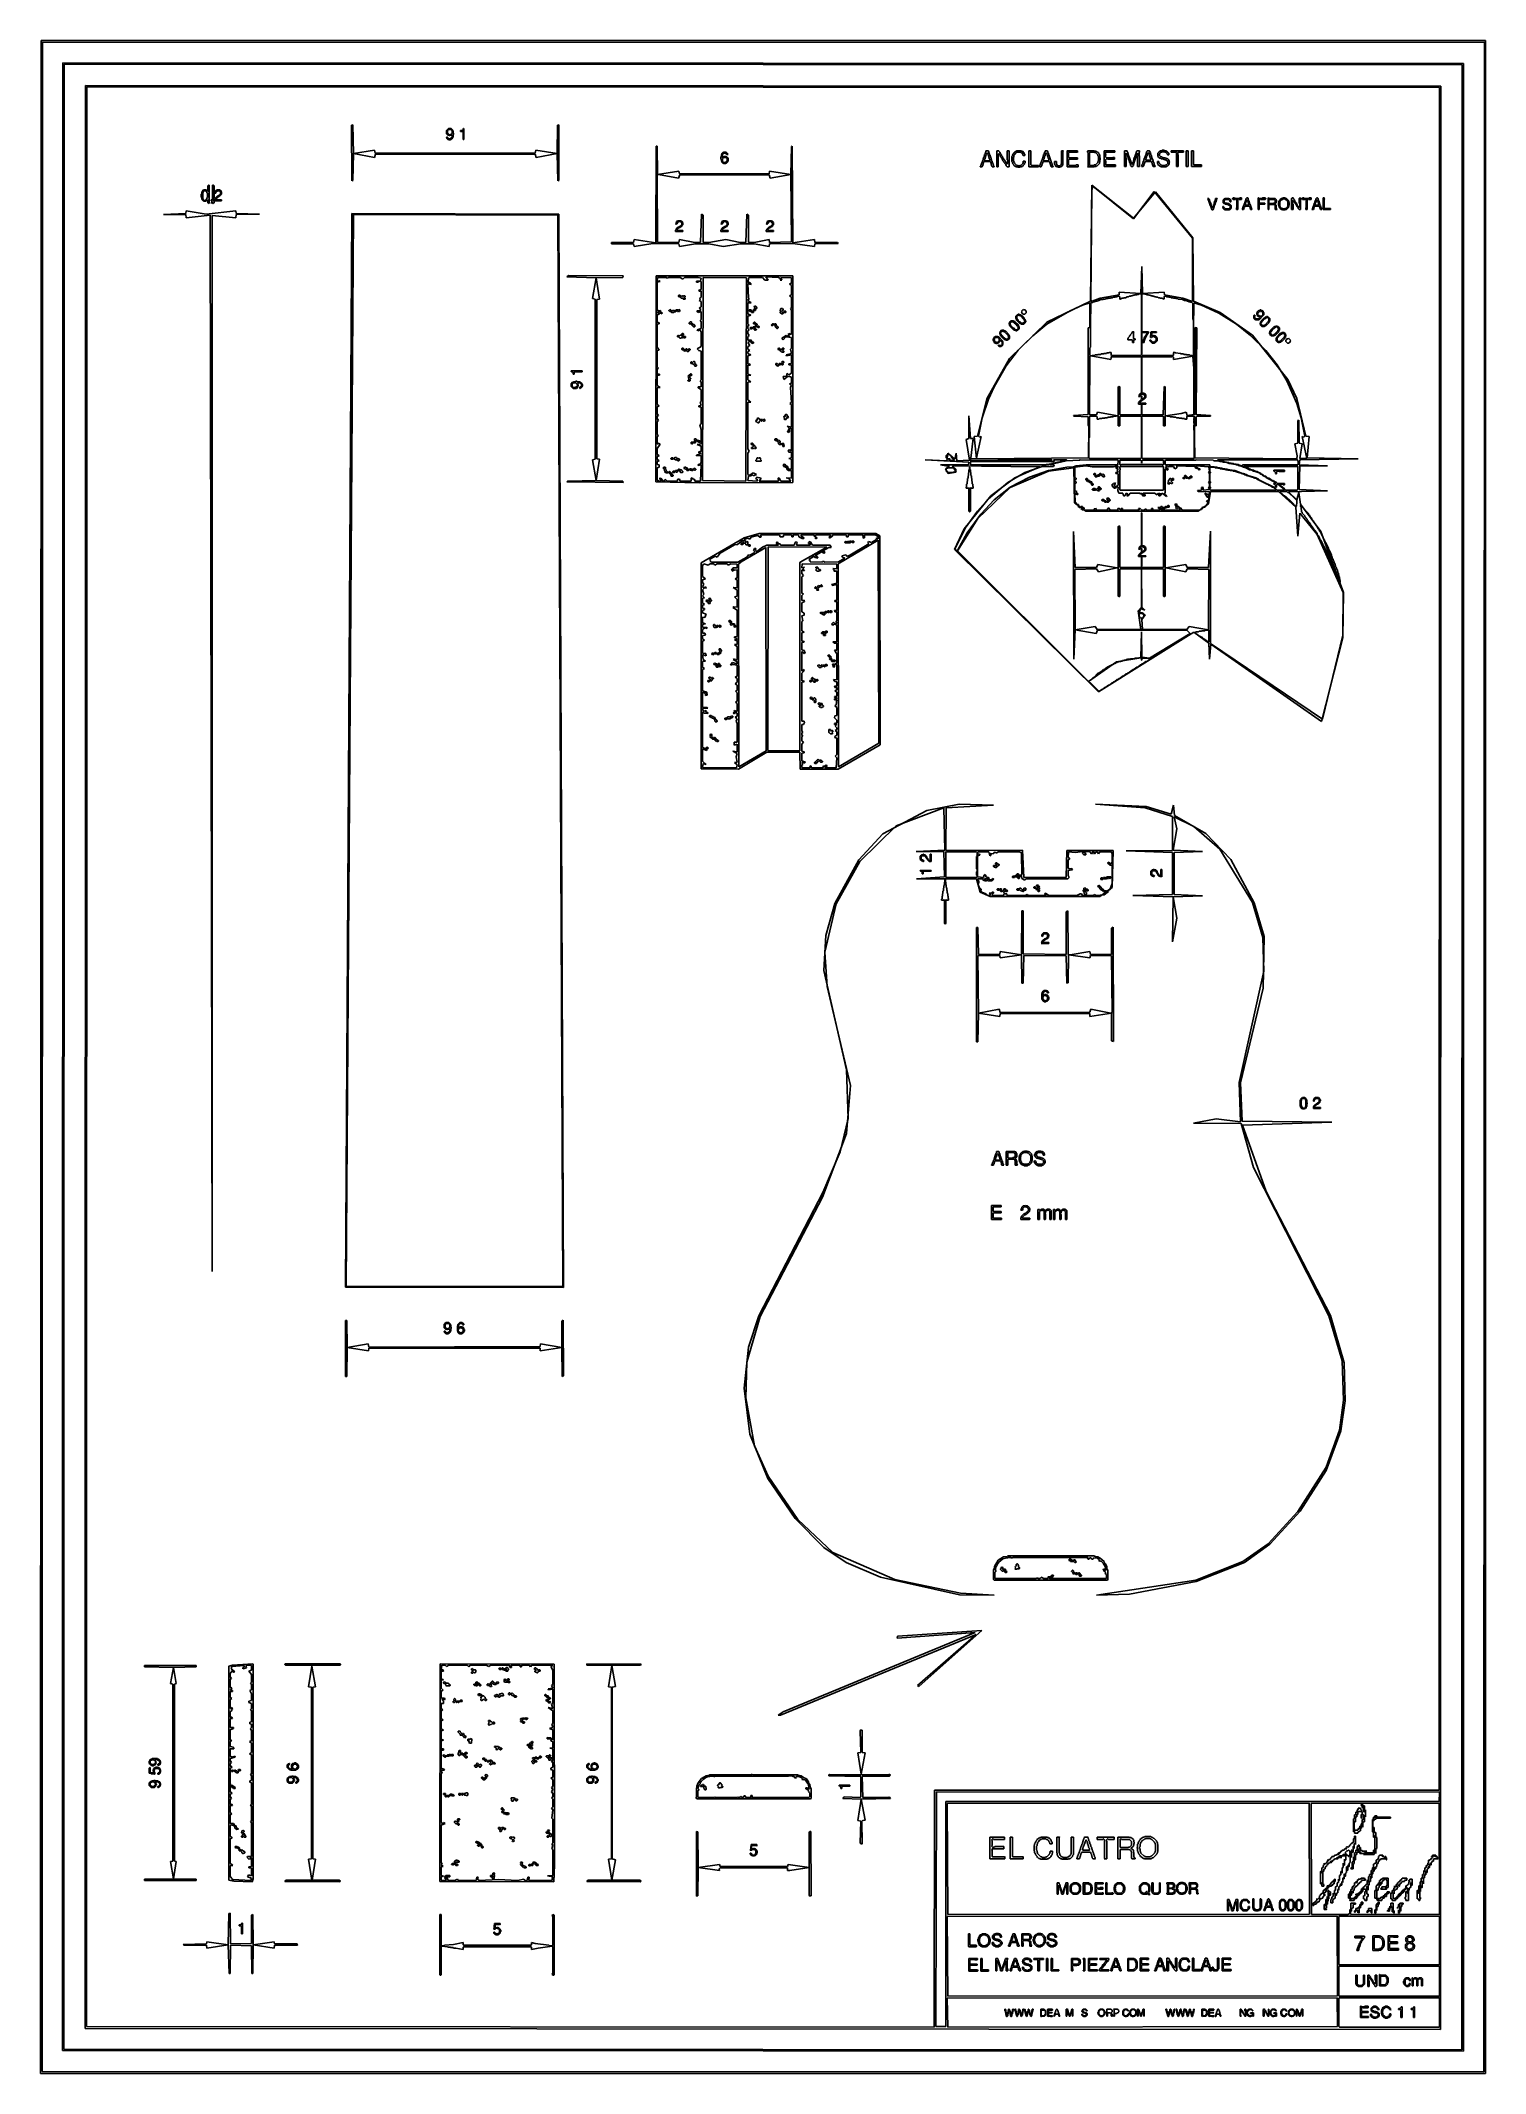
# Model space of a CAD drawing. Extents: x 17 to 323, y -435 to -5.
import ezdxf

# ---------------------------------------------------------------- set-up
doc = ezdxf.new("R2010")
doc.units = 0

msp = doc.modelspace()

# ---------------------------------------------------------------- linework, layer by layer
at = {"layer": 'CONTOURS'}
for p, q in [((17, -4.7), (16.9, -434.9)), ((322.7, -4.7), (17, -4.7)), ((17.2, -434.5), (17.3, -5)), ((17.3, -5), (322.5, -5.1)), ((322.5, -5.1), (322.4, -434.6)), ((322.7, -434.9), (322.7, -4.7)), ((21.6, -9.4), (21.5, -430.1)), ((318.1, -9.5), (21.6, -9.4)), ((21.8, -429.8), (21.9, -9.7)), ((21.9, -9.7), (317.8, -9.8)), ((317.8, -9.8), (317.7, -429.9)), ((318.1, -430.2), (318.1, -9.5)), ((26.4, -14.2), (26.3, -425.4)), ((313.3, -14.3), (26.4, -14.2)), ((26.6, -425), (26.7, -14.5)), ((26.7, -14.5), (313, -14.6)), ((313, -14.6), (312.9, -375)), ((313.2, -425.6), (313.3, -14.3)), ((83, -22.5), (82.7, -22.6)), ((82.7, -22.6), (82.8, -34.4)), ((83.1, -28.6), (83, -22.5)), ((103.2, -23.3), (102.8, -23.7)), ((102.8, -23.7), (102.8, -24.4)), ((102.8, -24.4), (103.1, -24.7)), ((103, -25.1), (102.8, -25.1)), ((102.8, -25.1), (102.8, -25.2)), ((102.8, -25.2), (102.9, -25.3)), ((102.9, -25.3), (102.9, -25.4)), ((102.9, -25.4), (103.1, -25.6)), ((103, -23.8), (103.3, -23.5)), ((103, -24.2), (103, -23.8)), ((103.1, -24.3), (103, -24.2)), ((103.1, -25.2), (103, -25.1)), ((103.1, -24.4), (103.1, -24.3)), ((103.2, -24.5), (103.1, -24.4)), ((103.1, -24.7), (103.3, -24.7)), ((103.1, -25.3), (103.1, -25.2)), ((103.3, -25.5), (103.1, -25.3)), ((103.1, -25.6), (103.2, -25.6)), ((103.8, -23.3), (103.2, -23.3)), ((103.3, -24.5), (103.2, -24.5)), ((103.2, -25.6), (103.3, -25.7)), ((103.3, -23.5), (103.7, -23.5)), ((103.4, -24.6), (103.3, -24.5)), ((103.3, -24.7), (103.4, -24.8)), ((103.6, -25.5), (103.3, -25.5)), ((103.3, -25.7), (103.6, -25.7)), ((103.6, -24.6), (103.4, -24.6)), ((103.4, -24.8), (103.5, -24.8)), ((103.5, -24.8), (103.6, -24.7)), ((103.7, -24.5), (103.6, -24.6)), ((103.6, -24.7), (103.8, -24.7)), ((104, -25.1), (103.6, -25.5)), ((103.6, -25.7), (103.7, -25.6)), ((103.7, -23.5), (104, -23.8)), ((103.8, -24.5), (103.7, -24.5)), ((103.7, -25.6), (103.8, -25.6)), ((104.1, -23.6), (103.8, -23.3)), ((104, -24.3), (103.8, -24.5)), ((103.8, -24.7), (103.9, -24.6)), ((103.8, -25.6), (103.9, -25.5)), ((103.9, -24.6), (104, -24.7)), ((103.9, -25.5), (104, -25.5)), ((104, -23.8), (104, -24.3)), ((104, -24.7), (104, -25.1)), ((104, -25.4), (104.1, -25.3)), ((104, -25.5), (104, -25.4)), ((104.1, -23.7), (104.1, -23.6)), ((104.2, -23.8), (104.1, -23.7)), ((104.1, -25.2), (104.2, -25.1)), ((104.1, -25.3), (104.1, -25.2)), ((104.2, -24.2), (104.2, -23.8)), ((104.3, -24.3), (104.2, -24.2)), ((104.2, -24.6), (104.3, -24.5)), ((104.2, -25.1), (104.2, -24.6)), ((104.3, -24.5), (104.3, -24.3)), ((106.1, -23.7), (105.8, -23.7)), ((105.8, -23.7), (105.8, -23.9)), ((105.8, -23.9), (106.2, -23.9)), ((106.3, -23.5), (106.1, -23.7)), ((106.2, -23.9), (106.3, -24)), ((106.4, -23.3), (106.3, -23.4)), ((106.3, -23.4), (106.3, -23.5)), ((106.3, -24), (106.3, -25.6)), ((106.3, -25.6), (106.5, -25.6)), ((106.5, -23.3), (106.4, -23.3)), ((106.5, -25.6), (106.5, -23.3)), ((126.3, -22.6), (126.2, -28.6)), ((126.6, -22.5), (126.3, -22.6)), ((126.6, -34.3), (126.6, -22.5)), ((83, -34.3), (83.1, -28.6)), ((87.6, -27.9), (83.1, -28.6)), ((83.1, -28.6), (87.6, -29.4)), ((87.7, -28.5), (87.6, -27.9)), ((87.6, -29.4), (87.8, -28.7)), ((121.6, -28.5), (87.7, -28.5)), ((87.8, -28.7), (121.6, -28.7)), ((121.7, -27.9), (121.6, -28.5)), ((121.6, -28.7), (121.8, -29.4)), ((126.2, -28.6), (121.7, -27.9)), ((121.8, -29.4), (126.2, -28.6)), ((126.2, -28.6), (126.4, -34.4)), ((147.2, -27), (147.1, -47.5)), ((147.4, -27), (147.2, -27)), ((147.5, -33), (147.4, -27)), ((161, -29.2), (160.9, -29.3)), ((160.9, -29.3), (160.9, -29.8)), ((160.9, -29.8), (161, -29.9)), ((161.1, -28.7), (161, -28.8)), ((161, -28.8), (161, -29.2)), ((161, -29.9), (161, -30.2)), ((161.3, -28.4), (161.1, -28.6)), ((161.1, -28.6), (161.1, -28.7)), ((161.1, -29.3), (161.2, -29.2)), ((161.2, -29.4), (161.1, -29.3)), ((161.2, -28.9), (161.3, -28.8)), ((161.2, -29.2), (161.2, -28.9)), ((161.2, -29.7), (161.5, -29.4)), ((161.3, -29.4), (161.2, -29.4)), ((161.2, -30.2), (161.2, -29.7)), ((161.4, -28.4), (161.3, -28.4)), ((161.3, -28.7), (161.5, -28.5)), ((161.3, -28.8), (161.3, -28.7)), ((161.4, -29.3), (161.3, -29.4)), ((161.5, -28.3), (161.4, -28.4)), ((161.5, -29.3), (161.4, -29.3)), ((162, -28.3), (161.5, -28.3)), ((161.5, -28.5), (161.9, -28.5)), ((161.6, -29.2), (161.5, -29.3)), ((161.5, -29.4), (161.9, -29.4)), ((161.9, -29.2), (161.6, -29.2)), ((161.9, -28.5), (162.1, -28.7)), ((162, -29.3), (161.9, -29.2)), ((161.9, -29.4), (162.2, -29.7)), ((162.3, -28.6), (162, -28.3)), ((162.1, -29.3), (162, -29.3)), ((162.1, -28.7), (162.1, -28.8)), ((162.1, -28.8), (162.4, -28.8)), ((162.4, -29.6), (162.1, -29.3)), ((162.2, -30.1), (162.1, -30.2)), ((162.2, -29.7), (162.2, -30.1)), ((162.3, -28.7), (162.3, -28.6)), ((162.4, -28.8), (162.3, -28.7)), ((162.4, -30.2), (162.4, -29.6)), ((175.8, -27.1), (175.7, -33)), ((176, -27), (175.8, -27.1)), ((176.1, -47.5), (176, -27)), ((216.4, -29.9), (216.3, -30)), ((216.3, -30), (216.3, -30.2)), ((216.5, -29.6), (216.4, -29.7)), ((216.4, -29.7), (216.4, -29.9)), ((216.6, -29.3), (216.5, -29.4)), ((216.5, -29.4), (216.5, -29.6)), ((216.7, -29), (216.6, -29.1)), ((216.6, -29.1), (216.6, -29.3)), ((216.8, -28.7), (216.7, -28.8)), ((216.7, -28.8), (216.7, -29)), ((216.7, -29.8), (216.8, -29.7)), ((216.7, -30), (216.7, -29.8)), ((216.8, -30.1), (216.7, -30)), ((216.9, -28.5), (216.8, -28.6)), ((216.8, -28.6), (216.8, -28.7)), ((216.8, -29.5), (216.9, -29.4)), ((216.8, -29.7), (216.8, -29.5)), ((217.7, -30.1), (216.8, -30.1)), ((217, -28.2), (216.9, -28.3)), ((216.9, -28.3), (216.9, -28.5)), ((216.9, -29.2), (217, -29.1)), ((216.9, -29.4), (216.9, -29.2)), ((217, -28), (217, -28.2)), ((217.5, -28), (217, -28)), ((217, -28.9), (217.1, -28.8)), ((217, -29.1), (217, -28.9)), ((217.1, -28.6), (217.2, -28.5)), ((217.1, -28.8), (217.1, -28.6)), ((217.2, -28.5), (217.3, -28.5)), ((217.3, -28.5), (217.4, -28.6)), ((217.4, -28.6), (217.4, -28.8)), ((217.4, -28.8), (217.5, -28.9)), ((217.5, -28.1), (217.5, -28)), ((217.6, -28.2), (217.5, -28.1)), ((217.5, -28.9), (217.5, -29.1)), ((217.5, -29.1), (217.6, -29.2)), ((217.6, -28.4), (217.6, -28.2)), ((217.7, -28.5), (217.6, -28.4)), ((217.6, -29.2), (217.6, -29.4)), ((217.6, -29.4), (217.7, -29.5)), ((217.7, -28.7), (217.7, -28.5)), ((217.8, -28.8), (217.7, -28.7)), ((217.7, -29.5), (217.7, -29.7)), ((217.7, -29.7), (217.8, -29.8)), ((217.8, -30), (217.7, -30.1)), ((217.8, -28.9), (217.8, -28.8)), ((217.9, -29), (217.8, -28.9)), ((217.8, -29.8), (217.8, -30)), ((217.9, -29.2), (217.9, -29)), ((218, -29.3), (217.9, -29.2)), ((218, -29.5), (218, -29.3)), ((218.1, -29.6), (218, -29.5)), ((218.1, -29.8), (218.1, -29.6)), ((218.2, -29.9), (218.1, -29.8)), ((218.2, -30.1), (218.2, -29.9)), ((218.3, -30.2), (218.2, -30.1)), ((219.3, -28), (219.3, -31.4)), ((219.7, -28), (219.3, -28)), ((219.6, -28.7), (219.7, -28.6)), ((219.6, -31.4), (219.6, -28.7)), ((219.7, -28.1), (219.7, -28)), ((219.9, -28.3), (219.7, -28.1)), ((219.7, -28.6), (219.8, -28.7)), ((219.8, -28.7), (219.8, -28.8)), ((219.8, -28.8), (220, -29)), ((219.9, -28.4), (219.9, -28.3)), ((220.1, -28.6), (219.9, -28.4)), ((220, -29), (220, -29.1)), ((220, -29.1), (220.1, -29.2)), ((220.1, -28.7), (220.1, -28.6)), ((220.3, -28.9), (220.1, -28.7)), ((220.1, -29.2), (220.1, -29.3)), ((220.1, -29.3), (220.3, -29.5)), ((220.3, -29), (220.3, -28.9)), ((220.5, -29.2), (220.3, -29)), ((220.3, -29.5), (220.3, -29.6)), ((220.3, -29.6), (220.4, -29.7)), ((220.4, -29.7), (220.4, -29.8)), ((220.4, -29.8), (220.6, -30)), ((220.5, -29.3), (220.5, -29.2)), ((220.6, -29.4), (220.5, -29.3)), ((220.6, -29.5), (220.6, -29.4)), ((220.8, -29.7), (220.6, -29.5)), ((220.6, -30), (220.6, -30.1)), ((220.6, -30.1), (220.8, -30.3)), ((220.8, -29.8), (220.8, -29.7)), ((221, -30), (220.8, -29.8)), ((221, -30.1), (221, -30)), ((221.1, -30.2), (221, -30.1)), ((221.9, -28), (221.5, -28)), ((221.5, -28), (221.5, -29.9)), ((221.5, -29.9), (221.6, -30)), ((221.6, -30), (221.6, -30.7)), ((221.9, -31.4), (221.9, -28)), ((222.6, -29.1), (222.5, -29.2)), ((222.5, -29.2), (222.5, -30.3)), ((222.7, -28.8), (222.6, -28.9)), ((222.6, -28.9), (222.6, -29.1)), ((222.8, -28.6), (222.7, -28.7)), ((222.7, -28.7), (222.7, -28.8)), ((223.1, -28.2), (222.8, -28.5)), ((222.8, -28.5), (222.8, -28.6)), ((222.8, -29.4), (222.9, -29.3)), ((222.8, -30.1), (222.8, -29.4)), ((222.9, -30.2), (222.8, -30.1)), ((222.9, -29), (223, -28.9)), ((222.9, -29.3), (222.9, -29)), ((223, -28.8), (223.4, -28.4)), ((223, -28.9), (223, -28.8)), ((223.2, -28.2), (223.1, -28.2)), ((223.3, -28.1), (223.2, -28.2)), ((223.4, -28.1), (223.3, -28.1)), ((223.5, -28), (223.4, -28.1)), ((223.4, -28.4), (223.5, -28.4)), ((224.4, -28), (223.5, -28)), ((223.5, -28.4), (223.6, -28.3)), ((223.6, -28.3), (224.3, -28.3)), ((224.3, -28.3), (224.4, -28.4)), ((224.5, -28.1), (224.4, -28)), ((224.4, -28.4), (224.5, -28.4)), ((224.7, -28.1), (224.5, -28.1)), ((224.5, -28.4), (224.8, -28.7)), ((225.1, -28.5), (224.7, -28.1)), ((224.8, -28.7), (224.8, -28.9)), ((224.8, -28.9), (224.9, -29)), ((224.9, -29), (225.2, -29)), ((225.1, -28.6), (225.1, -28.5)), ((225.2, -28.7), (225.1, -28.6)), ((225.2, -29), (225.2, -28.7)), ((226.1, -28), (226.1, -31.4)), ((226.5, -28), (226.1, -28)), ((226.5, -31), (226.5, -28)), ((228.9, -29.9), (228.8, -30)), ((228.8, -30), (228.8, -30.2)), ((229, -29.6), (228.9, -29.7)), ((228.9, -29.7), (228.9, -29.9)), ((229.1, -29.3), (229, -29.4)), ((229, -29.4), (229, -29.6)), ((229.2, -29), (229.1, -29.1)), ((229.1, -29.1), (229.1, -29.3)), ((229.3, -28.7), (229.2, -28.8)), ((229.2, -28.8), (229.2, -29)), ((229.2, -29.8), (229.3, -29.7)), ((229.2, -30), (229.2, -29.8)), ((229.3, -30.1), (229.2, -30)), ((229.4, -28.5), (229.3, -28.6)), ((229.3, -28.6), (229.3, -28.7)), ((229.3, -29.5), (229.4, -29.4)), ((229.3, -29.7), (229.3, -29.5)), ((230.2, -30.1), (229.3, -30.1)), ((229.5, -28.2), (229.4, -28.3)), ((229.4, -28.3), (229.4, -28.5)), ((229.4, -29.2), (229.5, -29.1)), ((229.4, -29.4), (229.4, -29.2)), ((229.5, -28), (229.5, -28.2)), ((230, -28), (229.5, -28)), ((229.5, -28.9), (229.6, -28.8)), ((229.5, -29.1), (229.5, -28.9)), ((229.6, -28.6), (229.7, -28.5)), ((229.6, -28.8), (229.6, -28.6)), ((229.7, -28.5), (229.8, -28.5)), ((229.8, -28.5), (229.9, -28.6)), ((229.9, -28.6), (229.9, -28.8)), ((229.9, -28.8), (230, -28.9)), ((230, -28.1), (230, -28)), ((230.1, -28.2), (230, -28.1)), ((230, -28.9), (230, -29.1)), ((230, -29.1), (230.1, -29.2)), ((230.1, -28.4), (230.1, -28.2)), ((230.2, -28.5), (230.1, -28.4)), ((230.1, -29.2), (230.1, -29.4)), ((230.1, -29.4), (230.2, -29.5)), ((230.2, -28.7), (230.2, -28.5)), ((230.3, -28.8), (230.2, -28.7)), ((230.2, -29.5), (230.2, -29.7)), ((230.2, -29.7), (230.3, -29.8)), ((230.3, -30), (230.2, -30.1)), ((230.3, -28.9), (230.3, -28.8)), ((230.4, -29), (230.3, -28.9)), ((230.3, -29.8), (230.3, -30)), ((230.4, -29.2), (230.4, -29)), ((230.5, -29.3), (230.4, -29.2)), ((230.5, -29.5), (230.5, -29.3)), ((230.6, -29.6), (230.5, -29.5)), ((230.6, -29.8), (230.6, -29.6)), ((230.7, -29.9), (230.6, -29.8)), ((230.7, -30.1), (230.7, -29.9)), ((230.8, -30.2), (230.7, -30.1)), ((233.3, -28), (233, -28)), ((233, -28), (233, -30.7)), ((233.4, -28.1), (233.3, -28)), ((233.3, -28.2), (233.4, -28.1)), ((233.3, -31), (233.3, -28.2)), ((234.2, -28), (234.1, -28.1)), ((234.1, -28.1), (234.2, -28.2)), ((236.4, -28), (234.2, -28)), ((234.2, -28.2), (234.2, -31.4)), ((234.5, -28.4), (234.6, -28.3)), ((234.5, -29.4), (234.5, -28.4)), ((234.6, -29.5), (234.5, -29.4)), ((234.5, -29.9), (234.6, -29.8)), ((234.5, -31), (234.5, -29.9)), ((234.6, -28.3), (236.3, -28.3)), ((236.4, -29.5), (234.6, -29.5)), ((234.6, -29.8), (236.4, -29.8)), ((236.3, -28.3), (236.4, -28.4)), ((236.4, -28.4), (236.4, -28)), ((236.4, -29.8), (236.4, -29.5)), ((238.6, -28), (238.5, -28.1)), ((238.5, -28.1), (238.5, -28.3)), ((238.5, -28.3), (238.6, -28.4)), ((239.9, -28), (238.6, -28)), ((238.6, -28.4), (238.6, -31.2)), ((238.9, -28.4), (239, -28.3)), ((238.9, -31), (238.9, -28.4)), ((239, -28.3), (239.9, -28.3)), ((240, -28.1), (239.9, -28)), ((239.9, -28.3), (240, -28.4)), ((240.3, -28.1), (240, -28.1)), ((240, -28.4), (240.2, -28.4)), ((240.2, -28.4), (240.7, -28.9)), ((240.4, -28.2), (240.3, -28.1)), ((240.5, -28.2), (240.4, -28.2)), ((240.7, -28.4), (240.5, -28.2)), ((240.8, -28.4), (240.7, -28.4)), ((240.7, -28.9), (240.7, -29.1)), ((240.7, -29.1), (240.8, -29.2)), ((240.8, -28.5), (240.8, -28.4)), ((241, -28.7), (240.8, -28.5)), ((240.8, -29.2), (240.8, -30.2)), ((241, -28.9), (241, -28.7)), ((241.1, -29), (241, -28.9)), ((241.1, -29.4), (241.1, -29)), ((241.2, -29.5), (241.1, -29.4)), ((241.1, -30), (241.2, -29.9)), ((241.1, -30.4), (241.1, -30)), ((241.2, -29.9), (241.2, -29.5)), ((242, -28), (242, -31.3)), ((244.3, -28), (242, -28)), ((242.3, -28.4), (242.4, -28.3)), ((242.3, -28.7), (242.3, -28.4)), ((242.4, -28.8), (242.3, -28.7)), ((242.3, -29), (242.4, -28.9)), ((242.3, -29.3), (242.3, -29)), ((242.5, -29.5), (242.3, -29.3)), ((242.3, -29.9), (242.5, -29.7)), ((242.3, -30.1), (242.3, -29.9)), ((242.4, -30.2), (242.3, -30.1)), ((242.4, -28.3), (244.3, -28.3)), ((242.4, -28.9), (242.4, -28.8)), ((243.8, -29.5), (242.5, -29.5)), ((242.5, -29.7), (242.7, -29.7)), ((242.7, -29.7), (242.8, -29.8)), ((242.8, -29.8), (244.2, -29.8)), ((243.9, -29.4), (243.8, -29.5)), ((244.2, -29.4), (243.9, -29.4)), ((244.2, -29.8), (244.2, -29.4)), ((244.3, -28.3), (244.3, -28)), ((246.3, -28), (246.3, -31.3)), ((246.9, -28), (246.3, -28)), ((246.6, -28.6), (246.7, -28.5)), ((246.6, -29.4), (246.6, -28.6)), ((246.7, -29.5), (246.6, -29.4)), ((246.7, -28.5), (246.9, -28.8)), ((246.7, -31.3), (246.7, -29.5)), ((246.9, -28.2), (246.9, -28)), ((247, -28.3), (246.9, -28.2)), ((246.9, -28.8), (246.9, -29)), ((246.9, -29), (247, -29.1)), ((247, -28.5), (247, -28.3)), ((247.1, -28.6), (247, -28.5)), ((247, -29.1), (247, -29.3)), ((247, -29.3), (247.1, -29.4)), ((247.1, -28.8), (247.1, -28.6)), ((247.2, -28.9), (247.1, -28.8)), ((247.1, -29.4), (247.1, -29.6)), ((247.1, -29.6), (247.2, -29.7)), ((247.2, -29.1), (247.2, -28.9)), ((247.4, -29.4), (247.2, -29.1)), ((247.2, -29.7), (247.2, -29.9)), ((247.2, -29.9), (247.3, -30)), ((247.3, -30), (247.3, -30.2)), ((247.4, -29.6), (247.4, -29.4)), ((247.5, -29.7), (247.4, -29.6)), ((247.5, -29.9), (247.5, -29.7)), ((247.6, -30), (247.5, -29.9)), ((247.6, -30.2), (247.6, -30)), ((248.3, -30), (248.2, -30.1)), ((248.2, -30.1), (248.2, -30.3)), ((248.4, -29.6), (248.3, -29.7)), ((248.3, -29.7), (248.3, -30)), ((248.5, -29.3), (248.4, -29.4)), ((248.4, -29.4), (248.4, -29.6)), ((248.6, -29.1), (248.5, -29.2)), ((248.5, -29.2), (248.5, -29.3)), ((248.5, -30), (248.6, -29.9)), ((248.5, -30.2), (248.5, -30)), ((248.7, -28.8), (248.6, -28.9)), ((248.6, -28.9), (248.6, -29.1)), ((248.6, -29.7), (248.7, -29.6)), ((248.6, -29.9), (248.6, -29.7)), ((248.8, -28.5), (248.7, -28.6)), ((248.7, -28.6), (248.7, -28.8)), ((248.7, -29.4), (248.8, -29.3)), ((248.7, -29.6), (248.7, -29.4)), ((248.9, -28.1), (248.8, -28.2)), ((248.8, -28.2), (248.8, -28.5)), ((248.8, -29.1), (248.9, -29)), ((248.8, -29.3), (248.8, -29.1)), ((249.5, -28), (248.9, -28)), ((248.9, -28), (248.9, -28.1)), ((248.9, -28.7), (249.1, -28.5)), ((248.9, -29), (248.9, -28.7)), ((249.1, -28.5), (249.2, -28.6)), ((249.2, -29.1), (249.1, -29.2)), ((249.1, -29.2), (249.1, -31.3)), ((249.2, -28.6), (249.2, -29.1)), ((249.4, -28.4), (249.5, -28.3)), ((249.4, -29), (249.4, -28.4)), ((249.5, -29.1), (249.4, -29)), ((249.5, -28.3), (249.5, -28)), ((249.5, -31.3), (249.5, -29.1)), ((250.4, -30.1), (250.3, -30.2)), ((250.5, -29.8), (250.4, -29.9)), ((250.4, -29.9), (250.4, -30.1)), ((250.6, -29.5), (250.5, -29.6)), ((250.5, -29.6), (250.5, -29.8)), ((250.7, -29.2), (250.6, -29.3)), ((250.6, -29.3), (250.6, -29.5)), ((250.8, -29), (250.7, -29.1)), ((250.7, -29.1), (250.7, -29.2)), ((250.9, -28.7), (250.8, -28.8)), ((250.8, -28.8), (250.8, -29)), ((250.8, -29.7), (250.9, -29.6)), ((250.8, -29.9), (250.8, -29.7)), ((250.9, -30), (250.8, -29.9)), ((251, -28.4), (250.9, -28.5)), ((250.9, -28.5), (250.9, -28.7)), ((250.9, -29.5), (251, -29.4)), ((250.9, -29.6), (250.9, -29.5)), ((251.8, -30), (250.9, -30)), ((251.1, -28.1), (251, -28.2)), ((251, -28.2), (251, -28.4)), ((251, -29.2), (251.1, -29.1)), ((251, -29.4), (251, -29.2)), ((251.1, -28), (251.1, -28.1)), ((251.6, -28), (251.1, -28)), ((251.1, -28.9), (251.2, -28.8)), ((251.1, -29.1), (251.1, -28.9)), ((251.2, -28.6), (251.4, -28.4)), ((251.2, -28.8), (251.2, -28.6)), ((251.4, -28.4), (251.5, -28.5)), ((251.5, -28.5), (251.5, -28.7)), ((251.5, -28.7), (251.6, -28.8)), ((251.7, -28.1), (251.6, -28)), ((251.6, -28.8), (251.6, -29.1)), ((251.6, -29.1), (251.7, -29.2)), ((251.7, -28.3), (251.7, -28.1)), ((251.8, -28.4), (251.7, -28.3)), ((251.7, -29.2), (251.7, -29.4)), ((251.7, -29.4), (251.8, -29.5)), ((251.8, -28.6), (251.8, -28.4)), ((251.9, -28.7), (251.8, -28.6)), ((251.8, -29.5), (251.8, -29.6)), ((251.8, -29.6), (251.9, -29.7)), ((251.9, -29.9), (251.8, -30)), ((251.9, -28.9), (251.9, -28.7)), ((252, -29), (251.9, -28.9)), ((251.9, -29.7), (251.9, -29.9)), ((252, -29.2), (252, -29)), ((252.1, -29.3), (252, -29.2)), ((252.1, -29.5), (252.1, -29.3)), ((252.2, -29.6), (252.1, -29.5)), ((252.2, -29.7), (252.2, -29.6)), ((252.3, -29.8), (252.2, -29.7)), ((252.3, -30), (252.3, -29.8)), ((252.4, -30.1), (252.3, -30)), ((252.4, -30.3), (252.4, -30.1)), ((253.6, -28.3), (253.4, -28.5)), ((253.4, -28.5), (253.4, -29.2)), ((253.4, -29.2), (253.5, -29.3)), ((253.5, -29.3), (253.5, -29.4)), ((253.5, -29.4), (253.6, -29.4)), ((253.7, -28.2), (253.6, -28.2)), ((253.6, -28.2), (253.6, -28.3)), ((253.6, -29.4), (253.8, -29.6)), ((253.9, -28), (253.7, -28.2)), ((253.7, -28.7), (253.8, -28.6)), ((253.7, -29), (253.7, -28.7)), ((254, -29.3), (253.7, -29)), ((253.8, -28.5), (254, -28.3)), ((253.8, -28.6), (253.8, -28.5)), ((253.8, -29.6), (254, -29.6)), ((254.2, -28), (253.9, -28)), ((254, -28.3), (254.2, -28.3)), ((254.2, -29.3), (254, -29.3)), ((254, -29.6), (254.1, -29.7)), ((254.1, -29.7), (254.4, -29.7)), ((254.3, -27.9), (254.2, -28)), ((254.2, -28.3), (254.3, -28.2)), ((254.3, -29.4), (254.2, -29.3)), ((254.7, -27.9), (254.3, -27.9)), ((254.3, -28.2), (254.8, -28.2)), ((254.5, -29.4), (254.3, -29.4)), ((254.4, -29.7), (254.5, -29.8)), ((254.6, -29.5), (254.5, -29.4)), ((254.5, -29.8), (254.7, -29.8)), ((254.9, -29.5), (254.6, -29.5)), ((254.8, -28), (254.7, -27.9)), ((254.7, -29.8), (254.8, -29.9)), ((255.1, -28), (254.8, -28)), ((254.8, -28.2), (254.9, -28.3)), ((254.8, -29.9), (255.1, -29.9)), ((254.9, -28.3), (255, -28.3)), ((255, -29.6), (254.9, -29.5)), ((255, -28.3), (255.1, -28.4)), ((255.2, -29.6), (255, -29.6)), ((255.2, -28.1), (255.1, -28)), ((255.1, -28.4), (255.2, -28.4)), ((255.1, -29.9), (255.5, -30.3)), ((255.3, -28.1), (255.2, -28.1)), ((255.2, -28.4), (255.3, -28.5)), ((255.3, -29.7), (255.2, -29.6)), ((255.7, -28.5), (255.3, -28.1)), ((255.3, -28.5), (255.3, -28.6)), ((255.3, -28.6), (255.4, -28.7)), ((255.5, -29.7), (255.3, -29.7)), ((255.4, -28.7), (255.4, -28.9)), ((255.4, -28.9), (255.7, -28.9)), ((255.7, -29.9), (255.5, -29.7)), ((255.7, -28.9), (255.7, -28.5)), ((255.7, -30), (255.7, -29.9)), ((255.8, -30.1), (255.7, -30)), ((255.8, -30.3), (255.8, -30.1)), ((256.2, -28), (256.2, -28.3)), ((258.8, -28), (256.2, -28)), ((256.2, -28.3), (257.2, -28.3)), ((257.2, -28.3), (257.3, -28.4)), ((257.3, -28.4), (257.3, -31.3)), ((257.6, -28.4), (257.7, -28.3)), ((257.6, -28.8), (257.6, -28.4)), ((257.7, -28.9), (257.6, -28.8)), ((257.7, -28.3), (258.8, -28.3)), ((257.7, -31.3), (257.7, -28.9)), ((258.8, -28.3), (258.8, -28)), ((259.4, -28), (259.4, -31.3)), ((259.8, -28), (259.4, -28)), ((259.8, -31.3), (259.8, -28)), ((260.5, -28), (260.5, -31.3)), ((260.9, -28), (260.5, -28)), ((260.9, -30.9), (260.9, -28)), ((82.8, -34.4), (83, -34.3)), ((126.4, -34.4), (126.6, -34.3)), ((147.4, -33.1), (147.7, -33)), ((147.5, -47.4), (147.4, -33.1)), ((152, -32.3), (147.5, -33)), ((147.7, -33), (151.9, -33.8)), ((151.9, -33.8), (152.2, -33.1)), ((152.1, -32.9), (152, -32.3)), ((171.1, -32.9), (152.1, -32.9)), ((152.2, -33.1), (171.1, -33.1)), ((161, -30.2), (161.1, -30.3)), ((161.1, -30.3), (161.1, -30.4)), ((161.1, -30.4), (161.3, -30.6)), ((161.5, -30.5), (161.2, -30.2)), ((161.3, -30.6), (161.4, -30.6)), ((161.4, -30.6), (161.5, -30.7)), ((161.8, -30.5), (161.5, -30.5)), ((161.5, -30.7), (161.9, -30.7)), ((161.9, -30.4), (161.8, -30.5)), ((162, -30.4), (161.9, -30.4)), ((161.9, -30.7), (162, -30.6)), ((162.1, -30.3), (162, -30.4)), ((162, -30.6), (162.1, -30.6)), ((162.1, -30.2), (162.1, -30.3)), ((162.1, -30.6), (162.3, -30.4)), ((162.3, -30.3), (162.4, -30.2)), ((162.3, -30.4), (162.3, -30.3)), ((171.2, -32.3), (171.1, -32.9)), ((171.1, -33.1), (171.3, -33.8)), ((175.7, -33), (171.2, -32.3)), ((171.3, -33.8), (175.7, -33)), ((175.7, -33), (175.8, -47.3)), ((215.9, -31.2), (215.8, -31.3)), ((215.8, -31.3), (215.8, -31.4)), ((215.8, -31.4), (216.2, -31.4)), ((216, -31), (215.9, -31.1)), ((215.9, -31.1), (215.9, -31.2)), ((216.1, -30.7), (216, -30.8)), ((216, -30.8), (216, -31)), ((216.2, -30.4), (216.1, -30.5)), ((216.1, -30.5), (216.1, -30.7)), ((216.3, -30.2), (216.2, -30.3)), ((216.2, -30.3), (216.2, -30.4)), ((216.2, -31.3), (216.3, -31.2)), ((216.2, -31.4), (216.2, -31.3)), ((216.3, -31), (216.4, -30.9)), ((216.3, -31.2), (216.3, -31)), ((216.4, -30.7), (216.5, -30.6)), ((216.4, -30.9), (216.4, -30.7)), ((216.5, -30.4), (216.6, -30.3)), ((216.5, -30.6), (216.5, -30.4)), ((216.6, -30.3), (217.9, -30.3)), ((217.9, -30.3), (218, -30.4)), ((218, -30.4), (218, -30.6)), ((218, -30.6), (218.1, -30.7)), ((218.1, -30.7), (218.1, -30.9)), ((218.1, -30.9), (218.2, -31)), ((218.2, -31), (218.2, -31.2)), ((218.2, -31.2), (218.3, -31.3)), ((218.3, -30.4), (218.3, -30.2)), ((218.4, -30.5), (218.3, -30.4)), ((218.3, -31.3), (218.3, -31.4)), ((218.3, -31.4), (218.7, -31.4)), ((218.4, -30.6), (218.4, -30.5)), ((218.5, -30.7), (218.4, -30.6)), ((218.5, -30.9), (218.5, -30.7)), ((218.6, -31), (218.5, -30.9)), ((218.6, -31.2), (218.6, -31)), ((218.7, -31.3), (218.6, -31.2)), ((218.7, -31.4), (218.7, -31.3)), ((219.3, -31.4), (219.6, -31.4)), ((220.8, -30.3), (220.8, -30.4)), ((220.8, -30.4), (221, -30.6)), ((221, -30.6), (221, -30.7)), ((221, -30.7), (221.2, -30.9)), ((221.1, -30.3), (221.1, -30.2)), ((221.3, -30.5), (221.1, -30.3)), ((221.2, -30.9), (221.2, -31)), ((221.2, -31), (221.3, -31.1)), ((221.3, -30.6), (221.3, -30.5)), ((221.5, -30.8), (221.3, -30.6)), ((221.3, -31.1), (221.3, -31.2)), ((221.3, -31.2), (221.5, -31.4)), ((221.6, -30.7), (221.5, -30.8)), ((221.5, -31.4), (221.9, -31.4)), ((222.5, -30.3), (222.6, -30.4)), ((222.6, -30.4), (222.6, -30.6)), ((222.6, -30.6), (222.7, -30.7)), ((222.7, -30.7), (222.7, -30.8)), ((222.7, -30.8), (222.9, -31)), ((222.9, -30.4), (222.9, -30.2)), ((223, -30.5), (222.9, -30.4)), ((222.9, -31), (222.9, -31.1)), ((222.9, -31.1), (223, -31.1)), ((223, -30.6), (223, -30.5)), ((223.5, -31.1), (223, -30.6)), ((223, -31.1), (223.2, -31.3)), ((223.2, -31.3), (223.3, -31.3)), ((223.3, -31.3), (223.4, -31.4)), ((223.4, -31.4), (223.7, -31.4)), ((223.8, -31.1), (223.5, -31.1)), ((223.7, -31.4), (223.8, -31.5)), ((223.9, -31.2), (223.8, -31.1)), ((223.8, -31.5), (224.1, -31.5)), ((224.1, -31.2), (223.9, -31.2)), ((224.2, -31.1), (224.1, -31.2)), ((224.1, -31.5), (224.2, -31.4)), ((224.4, -31.1), (224.2, -31.1)), ((224.2, -31.4), (224.5, -31.4)), ((224.8, -30.7), (224.4, -31.1)), ((224.5, -31.4), (224.6, -31.3)), ((224.6, -31.3), (224.7, -31.3)), ((224.7, -31.3), (224.8, -31.2)), ((224.9, -30.5), (224.8, -30.6)), ((224.8, -30.6), (224.8, -30.7)), ((224.8, -31.2), (224.9, -31.2)), ((225.3, -30.2), (224.9, -30.2)), ((224.9, -30.2), (224.9, -30.5)), ((224.9, -31.1), (225.1, -30.9)), ((224.9, -31.2), (224.9, -31.1)), ((225.1, -30.8), (225.2, -30.7)), ((225.1, -30.9), (225.1, -30.8)), ((225.2, -30.6), (225.3, -30.5)), ((225.2, -30.7), (225.2, -30.6)), ((225.3, -30.5), (225.3, -30.2)), ((226.1, -31.4), (228.1, -31.4)), ((226.6, -31.1), (226.5, -31)), ((228.1, -31.1), (226.6, -31.1)), ((228.1, -31.4), (228.1, -31.1)), ((228.5, -31), (228.4, -31.1)), ((228.4, -31.1), (228.4, -31.4)), ((228.4, -31.4), (228.7, -31.4)), ((228.6, -30.7), (228.5, -30.8)), ((228.5, -30.8), (228.5, -31)), ((228.7, -30.4), (228.6, -30.5)), ((228.6, -30.5), (228.6, -30.7)), ((228.8, -30.2), (228.7, -30.3)), ((228.7, -30.3), (228.7, -30.4)), ((228.7, -31.3), (228.8, -31.2)), ((228.7, -31.4), (228.7, -31.3)), ((228.8, -31), (228.9, -30.9)), ((228.8, -31.2), (228.8, -31)), ((228.9, -30.7), (229, -30.6)), ((228.9, -30.9), (228.9, -30.7)), ((229, -30.4), (229.1, -30.3)), ((229, -30.6), (229, -30.4)), ((229.1, -30.3), (230.4, -30.3)), ((230.4, -30.3), (230.5, -30.4)), ((230.5, -30.4), (230.5, -30.6)), ((230.5, -30.6), (230.6, -30.7)), ((230.6, -30.7), (230.6, -30.9)), ((230.6, -30.9), (230.7, -31)), ((230.7, -31), (230.7, -31.2)), ((230.7, -31.2), (230.8, -31.3)), ((230.8, -30.4), (230.8, -30.2)), ((230.9, -30.5), (230.8, -30.4)), ((230.8, -31.3), (230.8, -31.4)), ((230.8, -31.4), (231.2, -31.4)), ((230.9, -30.6), (230.9, -30.5)), ((231, -30.7), (230.9, -30.6)), ((231, -30.9), (231, -30.7)), ((231.1, -31), (231, -30.9)), ((231.1, -31.2), (231.1, -31)), ((231.2, -31.3), (231.1, -31.2)), ((231.2, -31.4), (231.2, -31.3)), ((231.9, -30.3), (231.5, -30.3)), ((231.5, -30.3), (231.5, -30.8)), ((231.5, -30.8), (231.6, -30.9)), ((231.6, -30.9), (231.6, -31)), ((231.6, -31), (231.7, -31.1)), ((231.7, -31.1), (231.7, -31.2)), ((231.7, -31.2), (231.8, -31.3)), ((231.8, -31.3), (231.9, -31.3)), ((231.9, -30.8), (231.9, -30.3)), ((232, -30.9), (231.9, -30.8)), ((231.9, -31.3), (232, -31.4)), ((232, -31), (232, -30.9)), ((232.1, -31.1), (232, -31)), ((232, -31.4), (232.2, -31.4)), ((232.2, -31.1), (232.1, -31.1)), ((232.3, -31.2), (232.2, -31.1)), ((232.2, -31.4), (232.3, -31.5)), ((232.6, -31.2), (232.3, -31.2)), ((232.3, -31.5), (232.6, -31.5)), ((232.9, -30.9), (232.6, -31.2)), ((232.6, -31.5), (232.7, -31.4)), ((232.7, -31.4), (232.9, -31.4)), ((233, -30.7), (232.9, -30.8)), ((232.9, -30.8), (232.9, -30.9)), ((232.9, -31.4), (233.3, -31)), ((234.2, -31.4), (236.5, -31.4)), ((234.6, -31.1), (234.5, -31)), ((236, -31.1), (234.6, -31.1)), ((236.1, -31), (236, -31.1)), ((236.5, -31), (236.1, -31)), ((236.5, -31.4), (236.5, -31)), ((238.6, -31.2), (238.5, -31.3)), ((238.5, -31.3), (238.6, -31.4)), ((238.6, -31.4), (239.9, -31.4)), ((239, -31.1), (238.9, -31)), ((239.8, -31.1), (239, -31.1)), ((239.9, -31), (239.8, -31.1)), ((240.2, -31), (239.9, -31)), ((239.9, -31.4), (240, -31.3)), ((240, -31.3), (240.3, -31.3)), ((240.7, -30.5), (240.2, -31)), ((240.3, -31.3), (240.4, -31.2)), ((240.4, -31.2), (240.5, -31.2)), ((240.5, -31.2), (241, -30.7)), ((240.8, -30.2), (240.7, -30.3)), ((240.7, -30.3), (240.7, -30.5)), ((241, -30.5), (241.1, -30.4)), ((241, -30.7), (241, -30.5)), ((242, -31.3), (244.4, -31.3)), ((242.3, -30.8), (242.4, -30.7)), ((242.3, -30.9), (242.3, -30.8)), ((242.4, -31), (242.3, -30.9)), ((242.4, -30.7), (242.4, -30.2)), ((244.4, -31), (242.4, -31)), ((244.4, -31.3), (244.4, -31)), ((246.3, -31.3), (246.7, -31.3)), ((247.3, -30.2), (247.4, -30.3)), ((247.4, -30.3), (247.4, -30.5)), ((247.4, -30.5), (247.5, -30.6)), ((247.5, -30.6), (247.5, -30.8)), ((247.5, -30.8), (247.6, -30.9)), ((247.7, -30.3), (247.6, -30.2)), ((247.6, -30.9), (247.6, -31.1)), ((247.6, -31.1), (247.7, -31.2)), ((247.7, -30.6), (247.7, -30.3)), ((247.9, -30.9), (247.7, -30.6)), ((247.7, -31.2), (247.7, -31.3)), ((247.7, -31.3), (248.1, -31.3)), ((248.1, -30.6), (247.9, -30.9)), ((248.2, -30.3), (248.1, -30.4)), ((248.1, -30.4), (248.1, -30.6)), ((248.1, -31.2), (248.2, -31.1)), ((248.1, -31.3), (248.1, -31.2)), ((248.2, -30.9), (248.3, -30.8)), ((248.2, -31.1), (248.2, -30.9)), ((248.3, -30.6), (248.4, -30.5)), ((248.3, -30.8), (248.3, -30.6)), ((248.4, -30.3), (248.5, -30.2)), ((248.4, -30.5), (248.4, -30.3)), ((249.1, -31.3), (249.5, -31.3)), ((250, -31.2), (249.9, -31.3)), ((249.9, -31.3), (250.3, -31.3)), ((250.1, -30.9), (250, -31)), ((250, -31), (250, -31.2)), ((250.2, -30.7), (250.1, -30.8)), ((250.1, -30.8), (250.1, -30.9)), ((250.3, -30.4), (250.2, -30.5)), ((250.2, -30.5), (250.2, -30.7)), ((250.3, -30.2), (250.3, -30.4)), ((250.3, -31.3), (250.4, -31.2)), ((250.4, -31), (250.5, -30.9)), ((250.4, -31.2), (250.4, -31)), ((250.5, -30.7), (250.6, -30.6)), ((250.5, -30.9), (250.5, -30.7)), ((250.6, -30.4), (250.7, -30.3)), ((250.6, -30.6), (250.6, -30.4)), ((250.7, -30.3), (252, -30.3)), ((252, -30.3), (252.1, -30.4)), ((252.1, -30.4), (252.1, -30.5)), ((252.1, -30.5), (252.2, -30.6)), ((252.2, -30.6), (252.2, -30.9)), ((252.2, -30.9), (252.3, -31)), ((252.3, -31), (252.3, -31.2)), ((252.3, -31.2), (252.4, -31.3)), ((252.5, -30.4), (252.4, -30.3)), ((252.4, -31.3), (252.8, -31.3)), ((252.5, -30.6), (252.5, -30.4)), ((252.6, -30.7), (252.5, -30.6)), ((252.6, -30.9), (252.6, -30.7)), ((252.7, -31), (252.6, -30.9)), ((252.7, -31.1), (252.7, -31)), ((252.8, -31.2), (252.7, -31.1)), ((252.8, -31.3), (252.8, -31.2)), ((253.6, -30.3), (253.3, -30.3)), ((253.3, -30.3), (253.3, -30.7)), ((253.3, -30.7), (253.4, -30.8)), ((253.4, -30.8), (253.4, -30.9)), ((253.4, -30.9), (253.7, -31.2)), ((253.6, -30.5), (253.6, -30.3)), ((253.7, -30.6), (253.6, -30.5)), ((253.7, -30.7), (253.7, -30.6)), ((254, -31), (253.7, -30.7)), ((253.7, -31.2), (253.8, -31.2)), ((253.8, -31.2), (253.9, -31.3)), ((253.9, -31.3), (254, -31.3)), ((254.1, -31), (254, -31)), ((254, -31.3), (254.1, -31.4)), ((254.2, -31.1), (254.1, -31)), ((254.1, -31.4), (255.1, -31.4)), ((255, -31.1), (254.2, -31.1)), ((255.1, -31), (255, -31.1)), ((255.2, -31), (255.1, -31)), ((255.1, -31.4), (255.2, -31.3)), ((255.5, -30.7), (255.2, -31)), ((255.2, -31.3), (255.3, -31.3)), ((255.3, -31.3), (255.4, -31.2)), ((255.4, -31.2), (255.5, -31.2)), ((255.5, -30.3), (255.5, -30.7)), ((255.5, -31.2), (255.7, -31)), ((255.7, -30.9), (255.8, -30.8)), ((255.7, -31), (255.7, -30.9)), ((255.9, -30.4), (255.8, -30.3)), ((255.8, -30.5), (255.9, -30.4)), ((255.8, -30.8), (255.8, -30.5)), ((257.3, -31.3), (257.7, -31.3)), ((259.4, -31.3), (259.8, -31.3)), ((260.5, -31.3), (262.6, -31.3)), ((261, -31), (260.9, -30.9)), ((262.6, -31), (261, -31)), ((262.6, -31.3), (262.6, -31)), ((51, -37.1), (50.9, -37.2)), ((50.9, -37.2), (50.9, -37.8)), ((50.9, -37.8), (51, -37.9)), ((51.1, -36.7), (51, -36.8)), ((51, -36.8), (51, -37.1)), ((51, -37.9), (51, -38.2)), ((51, -38.2), (51.1, -38.3)), ((51.4, -36.3), (51.1, -36.6)), ((51.1, -36.6), (51.1, -36.7)), ((51.1, -38.3), (51.1, -38.4)), ((51.1, -38.4), (51.3, -38.6)), ((51.2, -36.9), (51.3, -36.8)), ((51.2, -38.1), (51.2, -36.9)), ((51.3, -38.2), (51.2, -38.1)), ((51.3, -36.7), (51.5, -36.5)), ((51.3, -36.8), (51.3, -36.7)), ((51.3, -38.3), (51.3, -38.2)), ((51.5, -38.5), (51.3, -38.3)), ((51.3, -38.6), (51.4, -38.6)), ((51.9, -36.3), (51.4, -36.3)), ((51.4, -38.6), (51.5, -38.7)), ((51.5, -36.5), (51.9, -36.5)), ((51.8, -38.5), (51.5, -38.5)), ((51.5, -38.7), (51.8, -38.7)), ((52.1, -38.2), (51.8, -38.5)), ((51.8, -38.7), (51.9, -38.6)), ((52.2, -36.6), (51.9, -36.3)), ((51.9, -36.5), (52, -36.6)), ((51.9, -38.6), (52, -38.6)), ((52, -36.6), (52, -36.7)), ((52, -36.7), (52.1, -36.8)), ((52, -38.6), (52.2, -38.4)), ((52.1, -36.8), (52.1, -36.9)), ((52.1, -36.9), (52.2, -37)), ((52.2, -37.9), (52.1, -38)), ((52.1, -38), (52.1, -38.2)), ((52.3, -36.5), (52.2, -36.6)), ((52.2, -37), (52.2, -37.9)), ((52.2, -38.4), (52.3, -38.5)), ((52.4, -35.3), (52.3, -35.4)), ((52.3, -35.4), (52.3, -36.5)), ((52.3, -38.5), (52.3, -39)), ((52.6, -35.3), (52.4, -35.3)), ((52.6, -39.1), (52.6, -35.3)), ((53.2, -38.4), (53, -38.4)), ((53, -38.4), (53, -38.6)), ((53, -38.6), (53.1, -38.6)), ((53.1, -38.6), (53.2, -38.7)), ((53.2, -38.7), (53.1, -38.8)), ((53.3, -38.3), (53.2, -38.4)), ((53.5, -35.3), (53.3, -35.3)), ((53.3, -35.3), (53.3, -38.3)), ((53.6, -35.4), (53.5, -35.3)), ((53.5, -38.1), (53.6, -38)), ((53.5, -38.6), (53.5, -38.1)), ((53.6, -38.7), (53.5, -38.6)), ((53.6, -38), (53.6, -35.4)), ((53.6, -38.7), (53.7, -38.6)), ((53.7, -38.6), (53.6, -38.7)), ((53.6, -39), (53.6, -38.7)), ((53.8, -38.4), (53.7, -38.5)), ((53.7, -38.5), (53.7, -38.6)), ((53.7, -38.6), (55.2, -38.6)), ((53.9, -36.6), (53.8, -36.7)), ((53.8, -36.7), (53.8, -37)), ((53.8, -37), (54, -37)), ((53.9, -38.1), (53.8, -38.2)), ((53.8, -38.2), (53.8, -38.4)), ((54, -36.4), (53.9, -36.5)), ((53.9, -36.5), (53.9, -36.6)), ((54.2, -37.7), (53.9, -38)), ((53.9, -38), (53.9, -38.1)), ((54.1, -36.4), (54, -36.4)), ((54, -36.8), (54.3, -36.5)), ((54, -37), (54, -36.8)), ((54, -38.2), (54.4, -37.8)), ((54, -38.3), (54, -38.2)), ((54.1, -38.4), (54, -38.3)), ((54.2, -36.3), (54.1, -36.4)), ((55.2, -38.4), (54.1, -38.4)), ((54.8, -36.3), (54.2, -36.3)), ((54.3, -37.7), (54.2, -37.7)), ((54.3, -36.5), (54.7, -36.5)), ((54.5, -37.5), (54.3, -37.7)), ((54.4, -37.8), (54.5, -37.8)), ((54.6, -37.5), (54.5, -37.5)), ((54.5, -37.8), (54.6, -37.7)), ((55, -37.1), (54.6, -37.5)), ((54.6, -37.7), (54.7, -37.7)), ((54.7, -36.5), (55, -36.8)), ((54.7, -37.7), (54.9, -37.5)), ((54.9, -36.4), (54.8, -36.3)), ((55, -36.4), (54.9, -36.4)), ((54.9, -37.5), (55, -37.5)), ((55.1, -36.5), (55, -36.4)), ((55, -36.8), (55, -37.1)), ((55, -37.4), (55.2, -37.2)), ((55, -37.5), (55, -37.4)), ((55.1, -36.6), (55.1, -36.5)), ((55.2, -36.7), (55.1, -36.6)), ((55.2, -37.2), (55.2, -36.7)), ((55.2, -38.6), (55.2, -38.4)), ((239.4, -35.3), (239.1, -59.8)), ((239.2, -59.7), (239.4, -36.4)), ((248.2, -42.3), (239.4, -35.3)), ((239.4, -36.4), (239.6, -35.5)), ((239.6, -35.5), (248.2, -42.4)), ((248.2, -42.4), (252.6, -36.6)), ((252.9, -36.7), (248.2, -42.3)), ((252.6, -36.6), (260.7, -46.5)), ((260.8, -46.4), (252.9, -36.7)), ((263.9, -38.1), (264, -38.2)), ((264.2, -38.1), (263.9, -38.1)), ((264, -38.2), (264, -38.4)), ((264, -38.4), (264.1, -38.5)), ((264.1, -38.5), (264.1, -38.6)), ((264.1, -38.6), (264.2, -38.7)), ((264.2, -38.2), (264.2, -38.1)), ((264.3, -38.3), (264.2, -38.2)), ((264.2, -38.7), (264.2, -38.9)), ((264.3, -38.5), (264.3, -38.3)), ((264.4, -38.6), (264.3, -38.5)), ((264.4, -38.8), (264.4, -38.6)), ((265.5, -38.6), (265.4, -38.7)), ((265.4, -38.7), (265.4, -38.9)), ((265.6, -38.3), (265.5, -38.4)), ((265.5, -38.4), (265.5, -38.6)), ((265.9, -38.1), (265.6, -38.1)), ((265.6, -38.1), (265.6, -38.3)), ((265.7, -38.6), (265.8, -38.5)), ((265.7, -38.8), (265.7, -38.6)), ((265.8, -38.3), (265.9, -38.2)), ((265.8, -38.5), (265.8, -38.3)), ((265.9, -38.2), (265.9, -38.1)), ((267.3, -38.4), (267.2, -38.5)), ((267.2, -38.5), (267.2, -39)), ((267.4, -38.2), (267.3, -38.3)), ((267.3, -38.3), (267.3, -38.4)), ((267.5, -38.2), (267.4, -38.2)), ((267.4, -38.6), (267.7, -38.3)), ((267.4, -38.8), (267.4, -38.6)), ((267.6, -38.1), (267.5, -38.2)), ((268.4, -38.1), (267.6, -38.1)), ((267.7, -38.3), (268.3, -38.3)), ((268.3, -38.3), (268.6, -38.6)), ((268.5, -38.2), (268.4, -38.1)), ((268.6, -38.2), (268.5, -38.2)), ((268.8, -38.4), (268.6, -38.2)), ((268.6, -38.6), (268.6, -38.7)), ((268.6, -38.7), (268.7, -38.8)), ((268.8, -38.6), (268.8, -38.4)), ((268.9, -38.7), (268.8, -38.6)), ((268.8, -38.8), (268.9, -38.7)), ((269.3, -38), (269.2, -38.1)), ((269.2, -38.1), (269.2, -38.2)), ((269.2, -38.2), (269.3, -38.3)), ((269.6, -38), (269.3, -38)), ((269.3, -38.3), (269.8, -38.3)), ((269.7, -38.1), (269.6, -38)), ((270.6, -38.1), (269.7, -38.1)), ((269.8, -38.3), (269.9, -38.2)), ((269.9, -38.2), (270.1, -38.4)), ((270.1, -38.4), (270.1, -40)), ((270.3, -38.3), (270.4, -38.2)), ((270.3, -40.4), (270.3, -38.3)), ((270.4, -38.2), (270.5, -38.2)), ((270.5, -38.2), (270.6, -38.3)), ((270.7, -38), (270.6, -38.1)), ((270.6, -38.3), (271.1, -38.3)), ((271.1, -38), (270.7, -38)), ((271.1, -38.3), (271.1, -38)), ((271.9, -38.7), (271.8, -38.8)), ((272, -38.4), (271.9, -38.5)), ((271.9, -38.5), (271.9, -38.7)), ((272.2, -38), (272, -38.2)), ((272, -38.2), (272, -38.4)), ((272.1, -38.6), (272.3, -38.4)), ((272.1, -38.8), (272.1, -38.6)), ((272.4, -38), (272.2, -38)), ((272.3, -38.4), (272.4, -38.5)), ((272.5, -38.1), (272.4, -38)), ((272.4, -38.5), (272.4, -38.7)), ((272.4, -38.7), (272.5, -38.8)), ((272.5, -38.3), (272.5, -38.1)), ((272.6, -38.4), (272.5, -38.3)), ((272.6, -38.6), (272.6, -38.4)), ((272.7, -38.7), (272.6, -38.6)), ((272.7, -38.9), (272.7, -38.7)), ((274.7, -38), (274.6, -38)), ((274.6, -38), (274.6, -40.4)), ((274.8, -38.1), (274.7, -38)), ((275.4, -38.1), (274.8, -38.1)), ((274.8, -38.4), (275, -38.2)), ((274.8, -39), (274.8, -38.4)), ((275, -38.2), (275.1, -38.3)), ((275.1, -38.3), (276.1, -38.3)), ((275.5, -38), (275.4, -38.1)), ((276.1, -38), (275.5, -38)), ((276.2, -38.1), (276.1, -38)), ((276.1, -38.3), (276.2, -38.2)), ((276.2, -38.2), (276.2, -38.1)), ((276.7, -38), (276.7, -40.4)), ((276.8, -38), (276.7, -38)), ((276.9, -38.1), (276.8, -38)), ((278.2, -38.1), (276.9, -38.1)), ((276.9, -38.4), (277, -38.3)), ((276.9, -39.1), (276.9, -38.4)), ((277, -38.3), (278, -38.3)), ((278, -38.3), (278.2, -38.5)), ((278.4, -38.3), (278.2, -38.1)), ((278.2, -38.5), (278.2, -38.9)), ((278.4, -38.4), (278.4, -38.3)), ((278.5, -38.5), (278.4, -38.4)), ((278.5, -38.8), (278.5, -38.5)), ((279.1, -38.6), (279, -38.7)), ((279, -38.7), (279, -38.9)), ((279.5, -38.1), (279.1, -38.5)), ((279.1, -38.5), (279.1, -38.6)), ((279.2, -38.8), (279.3, -38.7)), ((279.3, -38.6), (279.6, -38.3)), ((279.3, -38.7), (279.3, -38.6)), ((279.7, -38.1), (279.5, -38.1)), ((279.6, -38.3), (279.8, -38.3)), ((279.8, -38), (279.7, -38.1)), ((280.3, -38), (279.8, -38)), ((279.8, -38.3), (279.9, -38.2)), ((279.9, -38.2), (280.2, -38.2)), ((280.2, -38.2), (280.3, -38.3)), ((280.4, -38.1), (280.3, -38)), ((280.3, -38.3), (280.5, -38.3)), ((280.6, -38.1), (280.4, -38.1)), ((280.5, -38.3), (280.8, -38.6)), ((281, -38.5), (280.6, -38.1)), ((280.8, -38.6), (280.8, -38.7)), ((280.8, -38.7), (280.9, -38.8)), ((281, -38.6), (281, -38.5)), ((281.1, -38.7), (281, -38.6)), ((281.1, -38.9), (281.1, -38.7)), ((281.8, -38), (281.7, -38.1)), ((281.7, -38.1), (281.7, -40.4)), ((282, -38), (281.8, -38)), ((281.9, -38.6), (282, -38.5)), ((281.9, -39.2), (281.9, -38.6)), ((282.1, -38.1), (282, -38)), ((282, -38.5), (282.2, -38.7)), ((282.1, -38.2), (282.1, -38.1)), ((282.2, -38.3), (282.1, -38.2)), ((282.2, -38.4), (282.2, -38.3)), ((282.4, -38.6), (282.2, -38.4)), ((282.2, -38.7), (282.2, -38.8)), ((282.4, -38.7), (282.4, -38.6)), ((282.6, -38.9), (282.4, -38.7)), ((283.4, -38), (283.3, -38.1)), ((283.3, -38.1), (283.3, -39.1)), ((283.5, -38), (283.4, -38)), ((283.6, -38.1), (283.5, -38)), ((283.6, -40.4), (283.6, -38.1)), ((284, -38), (283.9, -38.1)), ((283.9, -38.1), (283.9, -38.2)), ((283.9, -38.2), (284, -38.3)), ((284.3, -38), (284, -38)), ((284, -38.3), (284.5, -38.3)), ((284.4, -38.1), (284.3, -38)), ((285.3, -38.1), (284.4, -38.1)), ((284.5, -38.3), (284.6, -38.2)), ((284.6, -38.2), (284.8, -38.4)), ((284.8, -38.4), (284.8, -40)), ((285, -38.3), (285.1, -38.2)), ((285, -40.4), (285, -38.3)), ((285.1, -38.2), (285.2, -38.2)), ((285.2, -38.2), (285.3, -38.3)), ((285.4, -38), (285.3, -38.1)), ((285.3, -38.3), (285.8, -38.3)), ((285.8, -38), (285.4, -38)), ((285.8, -38.3), (285.8, -38)), ((286.7, -38.7), (286.6, -38.8)), ((286.8, -38.4), (286.7, -38.5)), ((286.7, -38.5), (286.7, -38.7)), ((287, -38), (286.8, -38.2)), ((286.8, -38.2), (286.8, -38.4)), ((286.9, -38.6), (287.1, -38.4)), ((286.9, -38.8), (286.9, -38.6)), ((287.2, -38), (287, -38)), ((287.1, -38.4), (287.2, -38.5)), ((287.3, -38.1), (287.2, -38)), ((287.2, -38.5), (287.2, -38.7)), ((287.2, -38.7), (287.3, -38.8)), ((287.3, -38.3), (287.3, -38.1)), ((287.4, -38.4), (287.3, -38.3)), ((287.4, -38.6), (287.4, -38.4)), ((287.5, -38.7), (287.4, -38.6)), ((287.5, -38.9), (287.5, -38.7)), ((288.4, -38), (288.4, -40.4)), ((288.6, -38), (288.4, -38)), ((288.7, -38.1), (288.6, -38)), ((288.6, -38.2), (288.7, -38.1)), ((288.6, -40.1), (288.6, -38.2)), ((47.6, -41.3), (42.9, -41.5)), ((42.9, -41.5), (47.6, -41.5)), ((47.7, -40.7), (47.6, -41.3)), ((47.6, -41.5), (47.7, -42.2)), ((51.9, -41.4), (47.7, -40.7)), ((47.7, -42.2), (52.8, -41.6)), ((58.2, -40.7), (51.9, -41.4)), ((52.3, -39), (52.5, -39.2)), ((52.5, -39.2), (52.6, -39.1)), ((52.8, -41.6), (53.2, -265.2)), ((53.1, -38.9), (52.9, -39.1)), ((52.9, -39.1), (53, -39.1)), ((53, -39.1), (53.2, -38.9)), ((53.1, -38.8), (53.1, -38.9)), ((53.2, -38.9), (53.3, -39)), ((53.2, -265.2), (53.2, -41.7)), ((53.2, -41.7), (58.2, -42.2)), ((53.3, -39), (53.3, -39.1)), ((53.3, -39.1), (53.4, -39.2)), ((53.4, -39.2), (53.6, -39)), ((58.3, -41.3), (58.2, -40.7)), ((58.2, -42.2), (58.3, -41.5)), ((63.2, -41.4), (58.3, -41.3)), ((58.3, -41.5), (63.2, -41.4)), ((82.8, -41.3), (81.4, -268.5)), ((81.6, -268.3), (83.1, -41.5)), ((126.6, -41.4), (82.8, -41.3)), ((83.1, -41.5), (126.4, -41.6)), ((126.4, -41.6), (127.4, -268.4)), ((127.6, -268.6), (126.6, -41.4)), ((151.6, -42.9), (151.5, -43)), ((151.5, -43), (151.5, -43.1)), ((151.7, -42.9), (151.6, -42.9)), ((151.6, -43.3), (151.9, -43)), ((151.8, -42.8), (151.7, -42.9)), ((152.4, -42.8), (151.8, -42.8)), ((151.9, -43), (152.3, -43)), ((152.3, -43), (152.6, -43.3)), ((152.5, -42.9), (152.4, -42.8)), ((152.6, -42.9), (152.5, -42.9)), ((152.7, -43), (152.6, -42.9)), ((152.7, -43.1), (152.7, -43)), ((156.8, -41.4), (156.6, -47.4)), ((157.1, -41.6), (156.8, -41.4)), ((157.1, -47.4), (157.1, -41.6)), ((161.2, -42.9), (161.1, -43)), ((161.1, -43), (161.1, -43.1)), ((161.3, -42.9), (161.2, -42.9)), ((161.2, -43.3), (161.5, -43)), ((161.4, -42.8), (161.3, -42.9)), ((162, -42.8), (161.4, -42.8)), ((161.5, -43), (161.9, -43)), ((161.9, -43), (162.2, -43.3)), ((162.1, -42.9), (162, -42.8)), ((162.2, -42.9), (162.1, -42.9)), ((162.3, -43), (162.2, -42.9)), ((162.3, -43.1), (162.3, -43)), ((166.4, -41.4), (166.2, -47.4)), ((166.7, -41.6), (166.4, -41.4)), ((166.7, -47.4), (166.7, -41.6)), ((170.8, -42.9), (170.7, -43)), ((170.7, -43), (170.7, -43.1)), ((170.9, -42.9), (170.8, -42.9)), ((170.8, -43.3), (171.1, -43)), ((171, -42.8), (170.9, -42.9)), ((171.6, -42.8), (171, -42.8)), ((171.1, -43), (171.5, -43)), ((171.5, -43), (171.8, -43.3)), ((171.7, -42.9), (171.6, -42.8)), ((171.8, -42.9), (171.7, -42.9)), ((171.9, -43), (171.8, -42.9)), ((171.9, -43.1), (171.9, -43)), ((264.2, -38.9), (264.3, -39)), ((264.3, -39), (264.3, -39.2)), ((264.3, -39.2), (264.4, -39.3)), ((264.5, -38.9), (264.4, -38.8)), ((264.4, -39.3), (264.4, -39.5)), ((264.4, -39.5), (264.5, -39.6)), ((264.5, -39), (264.5, -38.9)), ((264.6, -39.1), (264.5, -39)), ((264.5, -39.6), (264.5, -39.7)), ((264.5, -39.7), (264.6, -39.8)), ((264.6, -39.3), (264.6, -39.1)), ((264.7, -39.4), (264.6, -39.3)), ((264.6, -39.8), (264.6, -40)), ((264.6, -40), (264.7, -40.1)), ((264.7, -39.7), (264.7, -39.4)), ((264.8, -39.8), (264.7, -39.7)), ((264.7, -40.1), (264.7, -40.3)), ((264.7, -40.3), (264.8, -40.4)), ((264.8, -39.9), (264.8, -39.8)), ((264.9, -40), (264.8, -39.9)), ((264.8, -40.4), (264.8, -40.5)), ((264.8, -40.5), (265.1, -40.5)), ((265, -40), (264.9, -40)), ((265.1, -39.9), (265, -40)), ((265.2, -39.6), (265.1, -39.7)), ((265.1, -39.7), (265.1, -39.9)), ((265.1, -40.3), (265.2, -40.2)), ((265.1, -40.5), (265.1, -40.3)), ((265.3, -39.3), (265.2, -39.4)), ((265.2, -39.4), (265.2, -39.6)), ((265.2, -40), (265.3, -39.9)), ((265.2, -40.2), (265.2, -40)), ((265.4, -38.9), (265.3, -39)), ((265.3, -39), (265.3, -39.3)), ((265.3, -39.7), (265.4, -39.6)), ((265.3, -39.9), (265.3, -39.7)), ((265.4, -39.5), (265.5, -39.4)), ((265.4, -39.6), (265.4, -39.5)), ((265.5, -39.2), (265.6, -39.1)), ((265.5, -39.4), (265.5, -39.2)), ((265.6, -38.9), (265.7, -38.8)), ((265.6, -39.1), (265.6, -38.9)), ((267.3, -39.8), (267.1, -39.8)), ((267.1, -39.8), (267.1, -40)), ((267.1, -40), (267.2, -40.1)), ((267.2, -39), (267.4, -39.2)), ((267.2, -40.1), (267.2, -40.2)), ((267.2, -40.2), (267.4, -40.4)), ((267.3, -39.9), (267.3, -39.8)), ((267.7, -40.3), (267.3, -39.9)), ((267.7, -39.1), (267.4, -38.8)), ((267.4, -39.2), (267.5, -39.2)), ((267.4, -40.4), (267.5, -40.4)), ((267.5, -39.2), (267.6, -39.3)), ((267.5, -40.4), (267.6, -40.5)), ((267.6, -39.3), (267.9, -39.3)), ((267.6, -40.5), (268.5, -40.5)), ((268, -39.1), (267.7, -39.1)), ((268.4, -40.3), (267.7, -40.3)), ((267.9, -39.3), (268, -39.4)), ((268.1, -39.2), (268, -39.1)), ((268, -39.4), (268.2, -39.4)), ((268.4, -39.2), (268.1, -39.2)), ((268.2, -39.4), (268.3, -39.5)), ((268.3, -39.5), (268.5, -39.5)), ((268.5, -39.3), (268.4, -39.2)), ((268.7, -40), (268.4, -40.3)), ((268.6, -39.3), (268.5, -39.3)), ((268.5, -39.5), (268.7, -39.7)), ((268.5, -40.5), (268.6, -40.4)), ((268.9, -39.6), (268.6, -39.3)), ((268.6, -40.4), (268.7, -40.4)), ((268.7, -38.8), (268.8, -38.8)), ((268.7, -39.7), (268.7, -40)), ((268.7, -40.4), (268.8, -40.3)), ((268.8, -40.2), (268.9, -40.1)), ((268.8, -40.3), (268.8, -40.2)), ((268.9, -40.1), (268.9, -39.6)), ((270.1, -40), (270, -40.1)), ((270, -40.1), (270, -40.4)), ((270, -40.4), (270.3, -40.4)), ((271.3, -40.3), (271.2, -40.4)), ((271.2, -40.4), (271.5, -40.4)), ((271.4, -40.1), (271.3, -40.2)), ((271.3, -40.2), (271.3, -40.3)), ((271.5, -39.8), (271.4, -39.9)), ((271.4, -39.9), (271.4, -40.1)), ((271.6, -39.5), (271.5, -39.6)), ((271.5, -39.6), (271.5, -39.8)), ((271.5, -40.4), (271.6, -40.3)), ((271.7, -39.3), (271.6, -39.4)), ((271.6, -39.4), (271.6, -39.5)), ((271.6, -40.1), (271.7, -40)), ((271.6, -40.3), (271.6, -40.1)), ((271.8, -39), (271.7, -39.1)), ((271.7, -39.1), (271.7, -39.3)), ((271.7, -39.8), (271.8, -39.7)), ((271.7, -40), (271.7, -39.8)), ((271.8, -38.8), (271.8, -39)), ((271.8, -39.4), (271.9, -39.3)), ((271.9, -39.5), (271.8, -39.4)), ((271.8, -39.7), (272.7, -39.7)), ((271.9, -39.1), (272, -39)), ((271.9, -39.3), (271.9, -39.1)), ((272.6, -39.5), (271.9, -39.5)), ((272, -38.9), (272.1, -38.8)), ((272, -39), (272, -38.9)), ((272.5, -38.8), (272.5, -39)), ((272.5, -39), (272.6, -39.1)), ((272.6, -39.1), (272.6, -39.3)), ((272.6, -39.3), (272.7, -39.4)), ((272.7, -39.4), (272.6, -39.5)), ((272.8, -39), (272.7, -38.9)), ((272.7, -39.7), (272.8, -39.8)), ((272.8, -39.2), (272.8, -39)), ((272.9, -39.3), (272.8, -39.2)), ((272.8, -39.8), (272.8, -39.9)), ((272.8, -39.9), (272.9, -40)), ((272.9, -39.4), (272.9, -39.3)), ((273, -39.5), (272.9, -39.4)), ((272.9, -40), (272.9, -40.2)), ((272.9, -40.2), (273, -40.3)), ((273, -39.7), (273, -39.5)), ((273.1, -39.8), (273, -39.7)), ((273, -40.3), (273, -40.4)), ((273, -40.4), (273.3, -40.4)), ((273.1, -40), (273.1, -39.8)), ((273.2, -40.1), (273.1, -40)), ((273.2, -40.2), (273.2, -40.1)), ((273.3, -40.3), (273.2, -40.2)), ((273.3, -40.4), (273.3, -40.3)), ((274.6, -40.4), (274.8, -40.4)), ((274.9, -39.1), (274.8, -39)), ((274.8, -39.4), (274.9, -39.3)), ((274.8, -40.4), (274.8, -39.4)), ((276, -39.1), (274.9, -39.1)), ((274.9, -39.3), (276, -39.3)), ((276, -39.3), (276, -39.1)), ((276.7, -40.4), (276.9, -40.4)), ((277, -39.2), (276.9, -39.1)), ((276.9, -39.5), (277, -39.4)), ((276.9, -40.4), (276.9, -39.5)), ((277.8, -39.2), (277, -39.2)), ((277, -39.4), (278, -39.4)), ((277.9, -39.1), (277.8, -39.2)), ((278, -39.1), (277.9, -39.1)), ((278.2, -38.9), (278, -39.1)), ((278, -39.4), (278.2, -39.6)), ((278.2, -39.2), (278.4, -39)), ((278.2, -39.3), (278.2, -39.2)), ((278.4, -39.5), (278.2, -39.3)), ((278.2, -39.6), (278.2, -40.4)), ((278.2, -40.4), (278.6, -40.4)), ((278.4, -38.9), (278.5, -38.8)), ((278.4, -39), (278.4, -38.9)), ((278.4, -40.1), (278.4, -39.5)), ((278.5, -40.2), (278.4, -40.1)), ((278.5, -40.3), (278.5, -40.2)), ((278.6, -40.4), (278.5, -40.3)), ((279, -38.9), (278.9, -39)), ((278.9, -39), (278.9, -39.5)), ((278.9, -39.5), (279, -39.6)), ((279, -39.6), (279, -39.8)), ((279, -39.8), (279.1, -39.9)), ((279.1, -39.9), (279.1, -40)), ((279.1, -40), (279.5, -40.4)), ((279.2, -39.7), (279.2, -38.8)), ((279.3, -39.8), (279.2, -39.7)), ((279.3, -39.9), (279.3, -39.8)), ((279.6, -40.2), (279.3, -39.9)), ((279.5, -40.4), (279.7, -40.4)), ((279.8, -40.2), (279.6, -40.2)), ((279.7, -40.4), (279.8, -40.5)), ((279.9, -40.3), (279.8, -40.2)), ((279.8, -40.5), (280.3, -40.5)), ((280.2, -40.3), (279.9, -40.3)), ((280.3, -40.2), (280.2, -40.3)), ((280.5, -40.2), (280.3, -40.2)), ((280.3, -40.5), (280.4, -40.4)), ((280.4, -40.4), (280.6, -40.4)), ((280.8, -39.9), (280.5, -40.2)), ((280.6, -40.4), (281, -40)), ((280.9, -39.7), (280.8, -39.8)), ((280.8, -39.8), (280.8, -39.9)), ((280.9, -38.8), (280.9, -39.7)), ((281, -39.9), (281.1, -39.8)), ((281, -40), (281, -39.9)), ((281.2, -39), (281.1, -38.9)), ((281.1, -39.6), (281.2, -39.5)), ((281.1, -39.8), (281.1, -39.6)), ((281.2, -39.5), (281.2, -39)), ((281.7, -40.4), (282, -40.4)), ((282, -39.3), (281.9, -39.2)), ((282, -40.4), (282, -39.3)), ((282.2, -38.8), (282.4, -39)), ((282.4, -39), (282.4, -39.1)), ((282.4, -39.1), (282.6, -39.3)), ((282.6, -39), (282.6, -38.9)), ((282.8, -39.2), (282.6, -39)), ((282.6, -39.3), (282.6, -39.4)), ((282.6, -39.4), (282.7, -39.5)), ((282.7, -39.5), (282.7, -39.6)), ((282.7, -39.6), (282.9, -39.8)), ((282.8, -39.3), (282.8, -39.2)), ((282.9, -39.4), (282.8, -39.3)), ((282.9, -39.5), (282.9, -39.4)), ((283.1, -39.7), (282.9, -39.5)), ((282.9, -39.8), (282.9, -39.9)), ((282.9, -39.9), (283.1, -40.1)), ((283.1, -39.8), (283.1, -39.7)), ((283.3, -40), (283.1, -39.8)), ((283.1, -40.1), (283.1, -40.2)), ((283.1, -40.2), (283.3, -40.4)), ((283.3, -39.1), (283.4, -39.2)), ((283.4, -39.9), (283.3, -40)), ((283.3, -40.4), (283.6, -40.4)), ((283.4, -39.2), (283.4, -39.9)), ((284.8, -40), (284.7, -40.1)), ((284.7, -40.1), (284.7, -40.4)), ((284.7, -40.4), (285, -40.4)), ((286.1, -40.3), (286, -40.4)), ((286, -40.4), (286.3, -40.4)), ((286.2, -40.1), (286.1, -40.2)), ((286.1, -40.2), (286.1, -40.3)), ((286.3, -39.8), (286.2, -39.9)), ((286.2, -39.9), (286.2, -40.1)), ((286.4, -39.5), (286.3, -39.6)), ((286.3, -39.6), (286.3, -39.8)), ((286.3, -40.4), (286.4, -40.3)), ((286.5, -39.3), (286.4, -39.4)), ((286.4, -39.4), (286.4, -39.5)), ((286.4, -40.1), (286.5, -40)), ((286.4, -40.3), (286.4, -40.1)), ((286.6, -39), (286.5, -39.1)), ((286.5, -39.1), (286.5, -39.3)), ((286.5, -39.8), (286.6, -39.7)), ((286.5, -40), (286.5, -39.8)), ((286.6, -38.8), (286.6, -39)), ((286.6, -39.4), (286.7, -39.3)), ((286.7, -39.5), (286.6, -39.4)), ((286.6, -39.7), (287.5, -39.7)), ((286.7, -39.1), (286.8, -39)), ((286.7, -39.3), (286.7, -39.1)), ((287.4, -39.5), (286.7, -39.5)), ((286.8, -38.9), (286.9, -38.8)), ((286.8, -39), (286.8, -38.9)), ((287.3, -38.8), (287.3, -39)), ((287.3, -39), (287.4, -39.1)), ((287.4, -39.1), (287.4, -39.3)), ((287.4, -39.3), (287.5, -39.4)), ((287.5, -39.4), (287.4, -39.5)), ((287.6, -39), (287.5, -38.9)), ((287.5, -39.7), (287.6, -39.8)), ((287.6, -39.2), (287.6, -39)), ((287.7, -39.3), (287.6, -39.2)), ((287.6, -39.8), (287.6, -39.9)), ((287.6, -39.9), (287.7, -40)), ((287.7, -39.5), (287.7, -39.3)), ((287.8, -39.6), (287.7, -39.5)), ((287.7, -40), (287.7, -40.2)), ((287.7, -40.2), (287.8, -40.3)), ((287.8, -39.7), (287.8, -39.6)), ((287.9, -39.8), (287.8, -39.7)), ((287.8, -40.3), (287.8, -40.4)), ((287.8, -40.4), (288.1, -40.4)), ((287.9, -40), (287.9, -39.8)), ((288, -40.1), (287.9, -40)), ((288, -40.3), (288, -40.1)), ((288.1, -40.4), (288, -40.3)), ((288.4, -40.4), (289.9, -40.4)), ((288.7, -40.2), (288.6, -40.1)), ((289.9, -40.2), (288.7, -40.2)), ((289.9, -40.4), (289.9, -40.2)), ((142.5, -46.8), (142.4, -47.4)), ((147.1, -47.5), (142.5, -46.8)), ((151.4, -43.4), (151.3, -43.5)), ((151.3, -43.5), (151.4, -43.6)), ((151.4, -44.7), (151.3, -44.8)), ((151.3, -44.8), (151.3, -45.1)), ((151.3, -45.1), (152.8, -45.1)), ((151.5, -43.1), (151.4, -43.2)), ((151.4, -43.2), (151.4, -43.4)), ((151.4, -43.6), (151.5, -43.5)), ((151.8, -44.2), (151.4, -44.6)), ((151.4, -44.6), (151.4, -44.7)), ((151.5, -43.5), (151.6, -43.5)), ((151.6, -43.5), (151.6, -43.3)), ((151.6, -44.7), (152, -44.3)), ((151.6, -44.8), (151.6, -44.7)), ((151.7, -44.9), (151.6, -44.8)), ((152.8, -44.9), (151.7, -44.9)), ((151.9, -44.2), (151.8, -44.2)), ((152.1, -44), (151.9, -44.2)), ((152, -44.3), (152.1, -44.3)), ((152.1, -46.8), (152, -47.4)), ((152.2, -44), (152.1, -44)), ((152.1, -44.3), (152.2, -44.2)), ((155.4, -47.4), (152.1, -46.8)), ((152.6, -43.6), (152.2, -44)), ((152.2, -44.2), (152.3, -44.2)), ((152.3, -44.2), (152.5, -44)), ((152.5, -44), (152.6, -44)), ((152.6, -43.3), (152.6, -43.6)), ((152.6, -43.9), (152.8, -43.7)), ((152.6, -44), (152.6, -43.9)), ((152.8, -43.2), (152.7, -43.1)), ((152.8, -43.7), (152.8, -43.2)), ((152.8, -45.1), (152.8, -44.9)), ((161.9, -46.8), (158.3, -47.4)), ((161, -43.4), (160.9, -43.5)), ((160.9, -43.5), (161, -43.6)), ((161, -44.7), (160.9, -44.8)), ((160.9, -44.8), (160.9, -45.1)), ((160.9, -45.1), (162.4, -45.1)), ((161.1, -43.1), (161, -43.2)), ((161, -43.2), (161, -43.4)), ((161, -43.6), (161.1, -43.5)), ((161.4, -44.2), (161, -44.6)), ((161, -44.6), (161, -44.7)), ((161.1, -43.5), (161.2, -43.5)), ((161.2, -43.5), (161.2, -43.3)), ((161.2, -44.7), (161.6, -44.3)), ((161.2, -44.8), (161.2, -44.7)), ((161.3, -44.9), (161.2, -44.8)), ((162.4, -44.9), (161.3, -44.9)), ((161.5, -44.2), (161.4, -44.2)), ((161.7, -44), (161.5, -44.2)), ((161.6, -44.3), (161.7, -44.3)), ((161.8, -44), (161.7, -44)), ((161.7, -44.3), (161.8, -44.2)), ((162.2, -43.6), (161.8, -44)), ((161.8, -44.2), (161.9, -44.2)), ((161.9, -44.2), (162.1, -44)), ((165, -47.4), (161.9, -46.8)), ((162.1, -44), (162.2, -44)), ((162.2, -43.3), (162.2, -43.6)), ((162.2, -43.9), (162.4, -43.7)), ((162.2, -44), (162.2, -43.9)), ((162.4, -43.2), (162.3, -43.1)), ((162.4, -43.7), (162.4, -43.2)), ((162.4, -45.1), (162.4, -44.9)), ((171.1, -46.8), (167.9, -47.4)), ((170.6, -43.4), (170.5, -43.5)), ((170.5, -43.5), (170.6, -43.6)), ((170.6, -44.7), (170.5, -44.8)), ((170.5, -44.8), (170.5, -45.1)), ((170.5, -45.1), (172, -45.1)), ((170.7, -43.1), (170.6, -43.2)), ((170.6, -43.2), (170.6, -43.4)), ((170.6, -43.6), (170.7, -43.5)), ((171, -44.2), (170.6, -44.6)), ((170.6, -44.6), (170.6, -44.7)), ((170.7, -43.5), (170.8, -43.5)), ((170.8, -43.5), (170.8, -43.3)), ((170.8, -44.7), (171.2, -44.3)), ((170.8, -44.8), (170.8, -44.7)), ((170.9, -44.9), (170.8, -44.8)), ((172, -44.9), (170.9, -44.9)), ((171.1, -44.2), (171, -44.2)), ((171.3, -44), (171.1, -44.2)), ((171.2, -47.4), (171.1, -46.8)), ((171.2, -44.3), (171.3, -44.3)), ((175.8, -47.3), (171.2, -47.4)), ((171.4, -44), (171.3, -44)), ((171.3, -44.3), (171.4, -44.2)), ((171.8, -43.6), (171.4, -44)), ((171.4, -44.2), (171.5, -44.2)), ((171.5, -44.2), (171.7, -44)), ((171.7, -44), (171.8, -44)), ((171.8, -43.3), (171.8, -43.6)), ((171.8, -43.9), (172, -43.7)), ((171.8, -44), (171.8, -43.9)), ((172, -43.2), (171.9, -43.1)), ((172, -43.7), (172, -43.2)), ((172, -45.1), (172, -44.9)), ((180.7, -46.8), (176.1, -47.5)), ((180.8, -47.4), (180.7, -46.8)), ((260.7, -46.5), (260.7, -59.9)), ((260.9, -59.8), (260.8, -46.4)), ((137.7, -47.4), (137.7, -47.7)), ((142.4, -47.4), (137.7, -47.4)), ((137.7, -47.7), (142.4, -47.7)), ((142.4, -47.7), (142.5, -48.3)), ((142.5, -48.3), (146.5, -47.6)), ((146.5, -47.6), (152, -47.7)), ((152, -47.4), (147.5, -47.4)), ((152, -47.7), (152.1, -48.3)), ((152.1, -48.3), (155.5, -47.7)), ((156.6, -47.4), (155.4, -47.4)), ((155.5, -47.7), (158.3, -47.7)), ((158.3, -47.4), (157.1, -47.4)), ((158.3, -47.7), (161.4, -48.3)), ((161.4, -48.3), (165.1, -47.7)), ((166.2, -47.4), (165, -47.4)), ((165.1, -47.7), (167.9, -47.7)), ((167.9, -47.4), (166.7, -47.4)), ((167.9, -47.7), (171.1, -48.3)), ((171.1, -48.3), (171.2, -47.7)), ((171.2, -47.7), (176.1, -47.6)), ((176.1, -47.6), (180.7, -48.3)), ((180.7, -48.3), (180.8, -47.7)), ((185.6, -47.4), (180.8, -47.4)), ((180.8, -47.7), (185.7, -47.6)), ((185.7, -47.6), (185.6, -47.4)), ((128.6, -54.4), (128.3, -54.7)), ((128.3, -54.7), (134.5, -54.9)), ((140.2, -54.5), (128.6, -54.4)), ((134.5, -54.9), (133.7, -59.3)), ((134.5, -54.9), (140.1, -54.8)), ((135.2, -59.4), (134.5, -54.9)), ((140.1, -54.8), (140.2, -54.5)), ((147.2, -54.5), (147.1, -98.1)), ((176.1, -54.5), (147.2, -54.5)), ((147.4, -55.6), (147.5, -54.8)), ((147.8, -55.5), (147.4, -55.6)), ((147.4, -55.8), (148, -55.7)), ((147.4, -61.7), (147.4, -55.8)), ((147.5, -54.8), (149.3, -54.8)), ((148, -55.7), (147.8, -55.5)), ((149.3, -54.8), (149.5, -55)), ((149.5, -55), (149.9, -54.8)), ((149.9, -54.8), (152.3, -54.8)), ((152.3, -54.8), (152.8, -55.2)), ((152.8, -55.2), (153.2, -54.8)), ((153.2, -54.8), (156.1, -54.8)), ((156.6, -55.5), (155.7, -55.6)), ((155.7, -55.6), (155.7, -55.8)), ((155.7, -55.8), (156.1, -55.8)), ((156.1, -54.8), (156.7, -55)), ((156.1, -55.8), (156.2, -55.6)), ((156.2, -55.6), (156.7, -55.7)), ((156.7, -55), (156.6, -55.5)), ((156.7, -55.7), (156.7, -57.4)), ((157, -97.8), (157.1, -54.8)), ((157.1, -54.8), (166.3, -54.9)), ((166.3, -54.9), (166.2, -97.9)), ((166.6, -55.9), (166.8, -54.8)), ((167, -55.9), (166.6, -55.9)), ((166.8, -54.8), (169.7, -54.8)), ((167.3, -56.3), (167, -55.9)), ((169.7, -54.8), (170.2, -55.4)), ((170.2, -55.4), (170.9, -55.4)), ((170.9, -55.4), (170.4, -54.7)), ((170.4, -54.7), (173.1, -54.8)), ((173.1, -54.8), (173.6, -55.1)), ((173.6, -55.1), (173.4, -55.4)), ((173.4, -55.4), (173.8, -55.4)), ((173.8, -55.4), (173.6, -54.8)), ((173.6, -54.8), (175.8, -54.9)), ((175.8, -54.9), (175.8, -56)), ((176.1, -98.2), (176.1, -54.5)), ((250, -52.5), (249.8, -58.2)), ((250.1, -58.2), (250, -52.5)), ((133.7, -59.3), (134.3, -59.4)), ((134.3, -59.4), (134.3, -93.3)), ((134.6, -59.5), (135.2, -59.4)), ((134.6, -93.2), (134.6, -59.5)), ((152, -58.6), (151.9, -58.7)), ((151.9, -58.7), (151.9, -58.8)), ((151.9, -58.8), (152, -58.9)), ((152.3, -58.6), (152, -58.6)), ((152, -58.9), (152.2, -58.9)), ((152.2, -58.9), (152.5, -59.2)), ((152.3, -58.8), (152.3, -58.6)), ((152.4, -58.9), (152.3, -58.8)), ((152.6, -58.7), (152.4, -58.9)), ((152.5, -59.2), (152.7, -59.2)), ((152.7, -58.7), (152.6, -58.7)), ((152.8, -58.8), (152.7, -58.7)), ((152.7, -59.2), (152.8, -59.1)), ((152.9, -58.8), (152.8, -58.8)), ((152.8, -59.1), (152.9, -59.2)), ((153, -58.7), (152.9, -58.8)), ((152.9, -59.2), (152.9, -59.4)), ((152.9, -59.4), (153.3, -59.4)), ((153.2, -58.7), (153, -58.7)), ((153.1, -59.1), (153.2, -59)), ((153.2, -59.2), (153.1, -59.1)), ((153.3, -58.8), (153.2, -58.7)), ((153.2, -59), (153.3, -59)), ((153.3, -59.2), (153.2, -59.2)), ((153.3, -59), (153.3, -58.8)), ((153.3, -59.4), (153.3, -59.2)), ((156.7, -57.4), (156.2, -57.5)), ((156.2, -57.5), (156.3, -57.7)), ((156.3, -57.7), (156.7, -57.7)), ((156.5, -59.5), (156.3, -59.7)), ((156.3, -59.7), (156.7, -59.9)), ((156.7, -59), (156.4, -59.2)), ((156.4, -59.2), (156.5, -59.5)), ((156.7, -57.7), (156.7, -59)), ((156.7, -59.9), (156.7, -61)), ((166.7, -59.1), (166.6, -56.2)), ((166.6, -56.2), (167.3, -56.3)), ((166.6, -59.7), (166.9, -59.3)), ((167.3, -60.2), (166.6, -59.7)), ((166.6, -62.5), (166.6, -60.2)), ((166.6, -60.2), (167.3, -60.2)), ((166.9, -59.3), (166.7, -59.1)), ((175.8, -56), (175.4, -56.2)), ((175.4, -56.2), (175.8, -56.5)), ((175.8, -58.5), (175.4, -58.7)), ((175.4, -58.7), (175.8, -59)), ((175.8, -56.5), (175.8, -58.5)), ((175.8, -59), (175.8, -61.3)), ((239.1, -59.8), (229.9, -64.3)), ((237.4, -60.7), (239, -60.2)), ((239, -60.2), (239, -65.4)), ((239.5, -59.8), (239.2, -59.7)), ((239.2, -60.2), (239.3, -60.1)), ((239.2, -62.5), (239.2, -60.2)), ((239.3, -60.1), (239.6, -60.1)), ((241.2, -59.2), (239.5, -59.8)), ((239.6, -60.1), (239.7, -60)), ((239.7, -60), (239.9, -60)), ((239.9, -60), (240.3, -59.8)), ((240.3, -59.8), (240.6, -59.8)), ((240.6, -59.8), (240.7, -59.7)), ((240.7, -59.7), (240.9, -59.7)), ((240.9, -59.7), (241.3, -59.5)), ((245.2, -58.5), (241.2, -59.2)), ((241.3, -59.5), (241.8, -59.5)), ((241.8, -59.5), (241.9, -59.4)), ((241.9, -59.4), (242.3, -59.4)), ((242.3, -59.4), (242.4, -59.3)), ((242.4, -59.3), (242.8, -59.3)), ((242.8, -59.3), (242.9, -59.2)), ((242.9, -59.2), (243.3, -59.2)), ((243.3, -59.2), (243.4, -59.1)), ((243.4, -59.1), (243.8, -59.1)), ((243.8, -59.1), (243.9, -59)), ((243.9, -59), (244.3, -59)), ((244.3, -59), (244.4, -58.9)), ((244.4, -58.9), (244.8, -58.9)), ((244.8, -58.9), (244.9, -58.8)), ((244.9, -58.8), (245.2, -58.8)), ((249.8, -58.2), (245.2, -57.9)), ((245.2, -57.9), (245.2, -58.5)), ((245.2, -58.8), (245.3, -58.9)), ((245.3, -58.9), (245.3, -59.4)), ((245.3, -59.4), (245.4, -59.4)), ((245.4, -59.4), (245.8, -59.2)), ((245.8, -59.2), (246.1, -59.2)), ((246.1, -59.2), (246.2, -59.1)), ((246.2, -59.1), (246.5, -59.1)), ((246.5, -59.1), (246.9, -58.9)), ((246.9, -58.9), (247.2, -58.9)), ((247.2, -58.9), (247.3, -58.8)), ((247.3, -58.8), (247.6, -58.8)), ((247.6, -58.8), (247.7, -58.7)), ((247.7, -58.7), (248, -58.7)), ((248, -58.7), (248.1, -58.6)), ((248.1, -58.6), (248.4, -58.6)), ((248.4, -58.6), (248.5, -58.5)), ((248.5, -58.5), (248.9, -58.5)), ((248.9, -58.5), (249, -58.4)), ((249, -58.4), (249.3, -58.4)), ((249.3, -58.4), (249.4, -58.3)), ((249.4, -58.3), (249.7, -58.3)), ((249.7, -58.3), (249.8, -58.2)), ((249.8, -58.2), (249.9, -58.3)), ((249.9, -58.3), (249.9, -71.2)), ((250, -58.3), (250.1, -58.2)), ((250, -66.2), (250, -58.3)), ((254.7, -57.9), (250.1, -58.2)), ((250.1, -58.2), (250.2, -58.3)), ((250.2, -58.3), (251, -58.4)), ((251, -58.4), (251.1, -58.5)), ((251.1, -58.5), (251.4, -58.5)), ((251.4, -58.5), (251.5, -58.6)), ((251.5, -58.6), (251.8, -58.6)), ((251.8, -58.6), (251.9, -58.7)), ((251.9, -58.7), (252.2, -58.7)), ((252.2, -58.7), (252.3, -58.8)), ((252.3, -58.8), (252.6, -58.8)), ((252.6, -58.8), (252.7, -58.9)), ((252.7, -58.9), (253, -58.9)), ((253, -58.9), (253.1, -59)), ((253.1, -59), (253.4, -59)), ((253.4, -59), (253.5, -59.1)), ((253.5, -59.1), (253.8, -59.1)), ((253.8, -59.1), (253.9, -59.2)), ((253.9, -59.2), (254.2, -59.2)), ((254.2, -59.2), (254.7, -59.4)), ((254.8, -58.5), (254.7, -57.9)), ((254.7, -58.9), (254.8, -58.8)), ((254.7, -59.4), (254.7, -58.9)), ((258.7, -59.2), (254.8, -58.5)), ((254.8, -58.8), (255.1, -58.8)), ((255.1, -58.8), (255.2, -58.9)), ((255.2, -58.9), (255.6, -58.9)), ((255.6, -58.9), (255.7, -59)), ((255.7, -59), (256.1, -59)), ((256.1, -59), (256.2, -59.1)), ((256.2, -59.1), (256.6, -59.1)), ((256.6, -59.1), (256.7, -59.2)), ((256.7, -59.2), (257.1, -59.2)), ((257.1, -59.2), (257.2, -59.3)), ((257.2, -59.3), (257.6, -59.3)), ((257.6, -59.3), (257.7, -59.4)), ((257.7, -59.4), (258.6, -59.5)), ((258.6, -59.5), (259, -59.7)), ((260.7, -59.9), (258.7, -59.2)), ((259, -59.7), (259.3, -59.7)), ((259.3, -59.7), (260, -60)), ((260, -60), (260.6, -60.1)), ((260.6, -60.1), (260.8, -60.3)), ((266.6, -62.2), (260.9, -59.8)), ((260.9, -65.7), (261, -60.2)), ((261, -60.2), (262.6, -60.7)), ((147.7, -61.9), (147.4, -61.7)), ((147.4, -62.2), (147.8, -62)), ((147.8, -62.4), (147.4, -62.2)), ((147.4, -62.7), (147.8, -62.6)), ((147.4, -64.3), (147.4, -62.7)), ((147.8, -64.4), (147.4, -64.3)), ((148.1, -61.8), (147.7, -61.9)), ((147.8, -62), (148.2, -62.2)), ((147.8, -62.6), (147.8, -62.4)), ((147.8, -64.6), (147.8, -64.4)), ((148.1, -62.1), (148.1, -61.8)), ((148.5, -62.4), (148.1, -62.1)), ((148.2, -62.2), (148.2, -62.5)), ((148.2, -62.5), (148.5, -62.4)), ((150.1, -61.6), (149.9, -61.8)), ((149.9, -61.8), (149.9, -61.9)), ((149.9, -61.9), (150, -61.9)), ((150, -61.9), (150.1, -62)), ((150.2, -61.7), (150.1, -61.6)), ((150.1, -62), (150.2, -62)), ((150.3, -61.7), (150.2, -61.7)), ((150.2, -62), (150.4, -62.2)), ((150.3, -61.8), (150.3, -61.7)), ((150.4, -61.9), (150.3, -61.8)), ((150.6, -61.9), (150.4, -61.9)), ((150.4, -62.2), (150.5, -62.2)), ((150.5, -62.2), (150.6, -62.3)), ((150.7, -61.8), (150.6, -61.9)), ((150.6, -62.3), (150.7, -62.2)), ((150.9, -61.8), (150.7, -61.8)), ((150.7, -62.2), (150.9, -62.2)), ((151, -61.9), (150.9, -61.8)), ((150.9, -62.2), (151, -62.1)), ((151.1, -61.8), (151, -61.9)), ((151, -62.1), (151.3, -62.1)), ((151.3, -61.8), (151.1, -61.8)), ((151.4, -61.7), (151.3, -61.8)), ((151.3, -62.1), (151.5, -61.9)), ((151.9, -61.7), (151.4, -61.7)), ((151.5, -61.9), (151.6, -62)), ((151.6, -62), (151.7, -62)), ((151.7, -62), (151.8, -61.9)), ((151.8, -61.9), (151.9, -62)), ((152, -61.6), (151.9, -61.7)), ((151.9, -62), (152.1, -62)), ((152.1, -61.7), (152, -61.6)), ((152.2, -61.7), (152.1, -61.7)), ((152.1, -62), (152.2, -61.9)), ((152.2, -61.9), (152.2, -61.7)), ((154.4, -64.2), (154.2, -64.4)), ((154.2, -64.4), (154.2, -64.6)), ((154.7, -64.2), (154.4, -64.2)), ((154.7, -64.5), (154.7, -64.2)), ((154.8, -64.6), (154.7, -64.5)), ((156.3, -61.9), (155.8, -61.9)), ((155.8, -61.9), (156.1, -62.2)), ((156.1, -62.2), (156.7, -62)), ((156.7, -61), (156.3, -61.3)), ((156.3, -61.3), (156.7, -61.6)), ((156.7, -61.6), (156.3, -61.9)), ((156.7, -63.7), (156.5, -63.9)), ((156.5, -63.9), (156.7, -64.2)), ((156.7, -62), (156.7, -63.7)), ((156.7, -64.2), (156.7, -65.6)), ((167.2, -62.8), (166.6, -62.5)), ((166.6, -63), (167.2, -62.8)), ((166.6, -64.6), (166.6, -63)), ((167.3, -61.7), (166.9, -61.7)), ((166.9, -61.7), (166.9, -61.9)), ((166.9, -61.9), (167, -62)), ((167, -62), (167.1, -62)), ((167.1, -62), (167.2, -61.9)), ((167.2, -61.9), (167.3, -61.9)), ((167.3, -61.9), (167.3, -61.7)), ((167.4, -62), (167.3, -61.9)), ((167.3, -61.9), (167.4, -62)), ((167.5, -62), (167.4, -62)), ((167.4, -62), (167.4, -62.2)), ((167.4, -62.2), (167.8, -62.2)), ((167.6, -61.9), (167.5, -62)), ((167.7, -61.9), (167.6, -61.9)), ((167.8, -61.8), (167.7, -61.9)), ((167.7, -61.9), (167.8, -61.8)), ((167.8, -62), (167.7, -61.9)), ((167.9, -61.6), (167.8, -61.6)), ((167.8, -61.6), (167.8, -61.8)), ((167.8, -61.8), (168.2, -61.8)), ((167.8, -62.2), (167.8, -62)), ((167.9, -64.3), (167.8, -64.4)), ((167.8, -64.4), (167.8, -64.6)), ((168, -60.9), (167.9, -61)), ((167.9, -61), (167.9, -61.1)), ((167.9, -61.1), (168, -61.1)), ((168.1, -61.4), (167.9, -61.6)), ((168.1, -64.3), (167.9, -64.3)), ((168.3, -60.9), (168, -60.9)), ((168, -61.1), (168.1, -61.2)), ((168.1, -61.2), (168.1, -61.4)), ((168.1, -61.5), (168.2, -61.4)), ((168.2, -61.6), (168.1, -61.5)), ((168.2, -64.4), (168.1, -64.3)), ((168.2, -61.4), (168.5, -61.4)), ((168.2, -61.8), (168.2, -61.6)), ((168.2, -64.5), (168.2, -64.4)), ((168.3, -64.6), (168.2, -64.5)), ((168.4, -61), (168.3, -60.9)), ((168.4, -61.1), (168.4, -61)), ((168.5, -61.2), (168.4, -61.1)), ((168.5, -61.4), (168.5, -61.2)), ((173.5, -61.7), (173.4, -61.8)), ((173.4, -61.8), (173.4, -61.9)), ((173.4, -61.9), (173.5, -61.9)), ((173.6, -62), (173.4, -62.2)), ((173.4, -62.2), (173.4, -62.3)), ((173.4, -62.3), (173.5, -62.4)), ((173.6, -61.4), (173.5, -61.5)), ((173.5, -61.5), (173.5, -61.7)), ((173.5, -61.9), (173.6, -62)), ((173.5, -62.4), (173.6, -62.4)), ((173.9, -61.4), (173.6, -61.4)), ((173.6, -62.4), (173.7, -62.5)), ((173.7, -62), (173.9, -61.8)), ((173.9, -62.2), (173.7, -62)), ((173.7, -62.5), (174, -62.5)), ((174.1, -61.6), (173.9, -61.4)), ((173.9, -61.8), (174, -61.8)), ((174, -62.2), (173.9, -62.2)), ((174, -61.8), (174.1, -61.7)), ((174.1, -62.3), (174, -62.2)), ((174, -62.5), (174.1, -62.4)), ((174.1, -61.7), (174.1, -61.6)), ((174.1, -62.3), (174.2, -62.2)), ((174.2, -62.2), (174.1, -62.3)), ((174.1, -62.4), (174.1, -62.3)), ((174.3, -62), (174.2, -62)), ((174.2, -62), (174.2, -62.2)), ((174.2, -62.2), (174.6, -62.2)), ((174.4, -61.9), (174.3, -62)), ((174.5, -61.9), (174.4, -61.9)), ((174.6, -62), (174.5, -61.9)), ((174.6, -62.2), (174.6, -62)), ((175.8, -61.3), (175.6, -61.4)), ((175.6, -61.4), (175.8, -61.8)), ((175.8, -61.8), (175.8, -66.9)), ((222, -64.4), (221.9, -64.5)), ((221.9, -64.5), (221.9, -64.7)), ((222.3, -64), (222, -64.3)), ((222, -64.3), (222, -64.4)), ((229.9, -64.3), (222, -72)), ((222.1, -64.5), (222.4, -64.2)), ((222.1, -64.7), (222.1, -64.5)), ((222.8, -64), (222.3, -64)), ((222.4, -64.2), (222.7, -64.2)), ((222.7, -64.2), (222.8, -64.3)), ((222.9, -64.1), (222.8, -64)), ((222.8, -64.3), (222.9, -64.3)), ((223, -64.1), (222.9, -64.1)), ((222.9, -64.3), (223.2, -64.6)), ((223.1, -64.2), (223, -64.1)), ((223.2, -64.2), (223.1, -64.2)), ((223.8, -64.8), (223.2, -64.2)), ((223.6, -62.7), (223.3, -63)), ((223.3, -63), (223.3, -63.5)), ((223.3, -63.5), (223.4, -63.6)), ((223.4, -63.6), (223.4, -63.7)), ((223.4, -63.7), (223.5, -63.8)), ((223.5, -63.1), (223.8, -62.8)), ((223.5, -63.4), (223.5, -63.1)), ((223.6, -63.5), (223.5, -63.4)), ((223.5, -63.8), (223.5, -63.9)), ((223.5, -63.9), (224.1, -64.5)), ((223.7, -62.7), (223.6, -62.7)), ((223.6, -63.6), (223.6, -63.5)), ((223.8, -63.8), (223.6, -63.6)), ((223.8, -62.6), (223.7, -62.7)), ((224, -62.6), (223.8, -62.6)), ((223.8, -62.8), (223.9, -62.8)), ((223.8, -63.9), (223.8, -63.8)), ((224.1, -64.2), (223.8, -63.9)), ((223.9, -62.8), (224, -62.9)), ((224.1, -62.7), (224, -62.6)), ((224, -62.9), (224.2, -62.9)), ((224.3, -62.7), (224.1, -62.7)), ((224.2, -64.2), (224.1, -64.2)), ((224.1, -64.5), (224.2, -64.5)), ((224.2, -62.9), (225.1, -63.8)), ((224.5, -64.5), (224.2, -64.2)), ((224.2, -64.5), (224.3, -64.6)), ((224.5, -62.9), (224.3, -62.7)), ((224.6, -62), (224.5, -62.1)), ((224.5, -62.1), (224.6, -62.2)), ((224.6, -62.9), (224.5, -62.9)), ((224.9, -64.5), (224.5, -64.5)), ((224.8, -61.7), (224.6, -61.9)), ((224.6, -61.9), (224.6, -62)), ((224.6, -62.2), (224.6, -62.4)), ((224.6, -62.4), (224.7, -62.5)), ((225.1, -63.4), (224.6, -62.9)), ((224.7, -62.5), (224.8, -62.5)), ((224.9, -61.7), (224.8, -61.7)), ((224.8, -62.5), (224.9, -62.6)), ((225, -61.6), (224.9, -61.7)), ((224.9, -62.6), (225.2, -62.6)), ((225.2, -64.2), (224.9, -64.5)), ((225.1, -61.7), (225, -61.6)), ((225, -64.7), (225.3, -64.4)), ((225.3, -61.7), (225.1, -61.7)), ((225.1, -63.5), (225.1, -63.4)), ((225.3, -63.7), (225.1, -63.5)), ((225.1, -63.8), (225.1, -63.9)), ((225.1, -63.9), (225.2, -64)), ((225.2, -62.6), (225.5, -62.3)), ((225.2, -64), (225.2, -64.2)), ((225.4, -61.8), (225.3, -61.7)), ((225.3, -63.9), (225.3, -63.7)), ((225.4, -64), (225.3, -63.9)), ((225.3, -64.3), (225.4, -64.2)), ((225.3, -64.4), (225.3, -64.3)), ((225.4, -61.9), (225.4, -61.8)), ((225.5, -62), (225.4, -61.9)), ((225.4, -64.2), (225.4, -64)), ((225.5, -62.3), (225.5, -62)), ((229.9, -64.7), (234.8, -61.9)), ((234.8, -61.9), (237.4, -60.7)), ((239.1, -62.6), (239.2, -62.5)), ((239.1, -69.6), (239.1, -62.6)), ((260.8, -60.3), (260.8, -63.7)), ((260.8, -63.7), (260.9, -63.8)), ((260.9, -63.8), (260.9, -71.3)), ((262.6, -60.7), (266.3, -62.4)), ((266.3, -62.4), (270, -64.7)), ((273.4, -67), (266.6, -62.2)), ((273.8, -62.8), (273.7, -62.9)), ((273.7, -62.9), (273.7, -63.4)), ((273.7, -63.4), (273.8, -63.5)), ((273.9, -62.8), (273.8, -62.8)), ((273.8, -63.5), (273.8, -63.6)), ((273.8, -63.6), (273.9, -63.7)), ((273.9, -62.9), (273.9, -62.8)), ((274, -63), (273.9, -62.9)), ((273.9, -63.1), (274, -63)), ((273.9, -63.4), (273.9, -63.1)), ((274.1, -63.6), (273.9, -63.4)), ((273.9, -63.7), (274, -63.7)), ((274, -63.7), (274.1, -63.8)), ((274.6, -63.6), (274.1, -63.6)), ((274.1, -63.8), (274.7, -63.8)), ((274.4, -62.2), (274.3, -62.3)), ((274.3, -62.3), (274.3, -62.6)), ((274.3, -62.6), (274.4, -62.7)), ((274.6, -61.9), (274.4, -62.1)), ((274.4, -62.1), (274.4, -62.2)), ((274.4, -62.7), (274.4, -62.8)), ((274.4, -62.8), (274.5, -62.9)), ((274.5, -62.5), (274.6, -62.4)), ((274.5, -62.6), (274.5, -62.5)), ((274.6, -62.7), (274.5, -62.6)), ((274.5, -62.9), (274.5, -63)), ((274.5, -63), (274.6, -63)), ((274.7, -61.9), (274.6, -61.9)), ((274.6, -62.3), (274.9, -62)), ((274.6, -62.4), (274.6, -62.3)), ((274.6, -62.8), (274.6, -62.7)), ((274.7, -62.9), (274.6, -62.8)), ((274.6, -63), (274.7, -63.1)), ((274.7, -63.5), (274.6, -63.6)), ((274.8, -61.8), (274.7, -61.9)), ((274.8, -62.9), (274.7, -62.9)), ((274.7, -63.1), (275, -63.1)), ((274.8, -63.5), (274.7, -63.5)), ((274.7, -63.8), (274.8, -63.7)), ((274.9, -61.8), (274.8, -61.8)), ((274.9, -63), (274.8, -62.9)), ((275.1, -63.2), (274.8, -63.5)), ((274.8, -63.7), (274.9, -63.7)), ((275, -61.7), (274.9, -61.8)), ((274.9, -62), (275, -62)), ((274.9, -63.7), (275.7, -62.9)), ((275.3, -63), (274.9, -63)), ((275.2, -61.7), (275, -61.7)), ((275, -62), (275.1, -61.9)), ((275, -63.1), (275.1, -63.2)), ((275.1, -64.4), (275, -64.5)), ((275, -64.5), (275, -64.7)), ((275.1, -61.9), (275.2, -62)), ((275.3, -64), (275.1, -64.2)), ((275.1, -64.2), (275.1, -64.4)), ((275.3, -61.8), (275.2, -61.7)), ((275.2, -62), (275.4, -62)), ((275.2, -64.5), (275.3, -64.4)), ((275.2, -64.7), (275.2, -64.5)), ((275.4, -61.8), (275.3, -61.8)), ((275.6, -62.7), (275.3, -63)), ((275.8, -63.4), (275.3, -63.9)), ((275.3, -63.9), (275.3, -64)), ((275.3, -64.3), (275.5, -64.1)), ((275.3, -64.4), (275.3, -64.3)), ((275.5, -61.9), (275.4, -61.8)), ((275.4, -62), (275.6, -62.2)), ((275.6, -61.9), (275.5, -61.9)), ((275.5, -64), (275.9, -63.6)), ((275.5, -64.1), (275.5, -64)), ((275.7, -62), (275.6, -61.9)), ((275.6, -62.2), (275.6, -62.7)), ((275.7, -62.1), (275.7, -62)), ((275.8, -62.2), (275.7, -62.1)), ((275.7, -62.8), (275.8, -62.7)), ((275.7, -62.9), (275.7, -62.8)), ((275.8, -62.7), (275.8, -62.2)), ((275.9, -63.4), (275.8, -63.4)), ((276.1, -63.2), (275.9, -63.4)), ((275.9, -63.6), (276, -63.6)), ((276, -63.6), (276.2, -63.4)), ((276.8, -64.1), (276, -64.9)), ((276.3, -63.2), (276.1, -63.2)), ((276.2, -63.4), (276.3, -63.4)), ((276.4, -63.1), (276.3, -63.2)), ((276.3, -63.4), (276.4, -63.3)), ((276.3, -65), (276.9, -64.4)), ((276.6, -63.1), (276.4, -63.1)), ((276.4, -63.3), (276.6, -63.3)), ((276.7, -63.2), (276.6, -63.1)), ((276.6, -63.3), (276.9, -63.6)), ((276.8, -63.2), (276.7, -63.2)), ((277.1, -63.5), (276.8, -63.2)), ((276.9, -63.9), (276.8, -64)), ((276.8, -64), (276.8, -64.1)), ((276.9, -63.6), (276.9, -63.9)), ((276.9, -64.3), (277, -64.2)), ((276.9, -64.4), (276.9, -64.3)), ((277, -64.1), (277.1, -64)), ((277, -64.2), (277, -64.1)), ((277.1, -64), (277.1, -63.5)), ((147.4, -64.7), (147.8, -64.6)), ((147.4, -69.6), (147.4, -64.7)), ((151.8, -67.1), (151.7, -67.2)), ((151.7, -67.2), (151.7, -67.4)), ((151.7, -67.4), (152, -67.4)), ((151.9, -67.1), (151.8, -67.1)), ((152, -67.2), (151.9, -67.1)), ((152.1, -67.2), (152, -67.2)), ((152, -67.4), (152.1, -67.5)), ((152.3, -67), (152.1, -67.2)), ((152.1, -67.5), (152.1, -67.6)), ((152.1, -67.6), (152.2, -67.7)), ((152.2, -67.7), (152.4, -67.7)), ((152.5, -67), (152.3, -67)), ((152.4, -67.7), (152.5, -67.6)), ((152.6, -66.9), (152.5, -67)), ((152.5, -67.6), (152.7, -67.6)), ((152.7, -66.7), (152.6, -66.8)), ((152.6, -66.8), (152.6, -66.9)), ((152.6, -67.1), (152.7, -67)), ((152.6, -67.2), (152.6, -67.1)), ((152.7, -67.3), (152.6, -67.2)), ((152.9, -66.7), (152.7, -66.7)), ((152.7, -67), (153, -67)), ((152.8, -67.3), (152.7, -67.3)), ((152.7, -67.6), (152.8, -67.5)), ((152.9, -67.4), (152.8, -67.3)), ((152.8, -67.5), (153, -67.5)), ((153, -66.8), (152.9, -66.7)), ((153, -67.4), (152.9, -67.4)), ((153, -67), (153, -66.8)), ((153.1, -67.3), (153, -67.4)), ((153, -67.5), (153.1, -67.6)), ((153.4, -67.3), (153.1, -67.3)), ((153.1, -67.6), (153.3, -67.6)), ((153.3, -67.6), (153.4, -67.5)), ((153.4, -67.5), (153.4, -67.3)), ((154.2, -64.6), (154.5, -64.6)), ((154.5, -64.6), (154.6, -64.7)), ((154.6, -64.7), (154.6, -64.8)), ((154.6, -64.8), (154.8, -65)), ((154.9, -64.6), (154.8, -64.6)), ((154.8, -65), (154.9, -65)), ((155.1, -64.8), (154.9, -64.6)), ((154.9, -65), (155, -65.1)), ((155, -65.1), (155, -65.2)), ((155, -65.2), (155.1, -65.3)), ((155.2, -64.8), (155.1, -64.8)), ((155.1, -65.3), (155.4, -65.3)), ((155.3, -64.9), (155.2, -64.8)), ((155.4, -64.9), (155.3, -64.9)), ((155.4, -65.3), (155.4, -64.9)), ((156.7, -65.6), (155.9, -65.9)), ((155.9, -65.9), (156, -66.1)), ((156, -66.1), (156.4, -65.9)), ((156.4, -65.9), (156.7, -66.3)), ((156.7, -66.3), (156.7, -69.4)), ((166.9, -64.9), (166.6, -64.6)), ((166.6, -65.1), (166.9, -64.9)), ((166.6, -65.6), (166.6, -65.1)), ((166.9, -65.9), (166.6, -65.6)), ((166.6, -66.1), (166.9, -65.9)), ((166.6, -66.7), (166.6, -66.1)), ((166.9, -67.1), (166.6, -66.7)), ((166.6, -67.3), (166.9, -67.1)), ((166.6, -68.1), (166.6, -67.3)), ((167.4, -68.1), (166.6, -68.1)), ((166.6, -68.6), (167.1, -68.3)), ((167, -69.2), (166.6, -68.6)), ((167.2, -65.4), (167.1, -65.5)), ((167.1, -65.5), (167.1, -65.6)), ((167.1, -65.6), (167.2, -65.7)), ((167.1, -68.3), (167.5, -68.8)), ((167.5, -65.4), (167.2, -65.4)), ((167.2, -65.7), (167.5, -65.7)), ((167.3, -68.4), (167.4, -68.1)), ((167.8, -68.5), (167.3, -68.4)), ((167.6, -65.5), (167.5, -65.4)), ((167.5, -65.6), (167.6, -65.5)), ((167.5, -65.7), (167.5, -65.6)), ((167.5, -68.8), (167.8, -68.7)), ((167.7, -65.4), (167.6, -65.5)), ((167.6, -65.5), (167.7, -65.5)), ((168, -65.3), (167.7, -65.3)), ((167.7, -65.3), (167.7, -65.4)), ((167.7, -65.5), (167.8, -65.6)), ((167.8, -64.6), (168.1, -64.6)), ((167.8, -65.6), (167.9, -65.6)), ((167.8, -68.7), (167.8, -68.5)), ((167.9, -65.6), (168, -65.5)), ((167.9, -65.6), (168, -65.7)), ((168, -65.7), (167.9, -65.6)), ((168, -65.7), (167.9, -65.8)), ((167.9, -65.8), (167.9, -65.9)), ((167.9, -65.9), (168, -65.9)), ((168.1, -65.2), (168, -65.3)), ((168, -65.5), (168.1, -65.5)), ((168.3, -65.7), (168, -65.7)), ((168, -65.9), (168.1, -66)), ((168.1, -64.6), (168.2, -64.7)), ((168.3, -64.9), (168.1, -65.1)), ((168.1, -65.1), (168.1, -65.2)), ((168.1, -65.4), (168.2, -65.3)), ((168.1, -65.5), (168.1, -65.4)), ((168.1, -66), (168.2, -66)), ((168.2, -64.7), (168.2, -64.8)), ((168.2, -64.8), (168.3, -64.9)), ((168.2, -65.3), (168.4, -65.3)), ((168.2, -66), (168.3, -65.9)), ((168.5, -64.6), (168.3, -64.6)), ((168.4, -65.8), (168.3, -65.7)), ((168.3, -65.9), (168.4, -65.9)), ((168.4, -65), (168.6, -64.8)), ((168.6, -65.2), (168.4, -65)), ((168.4, -65.3), (168.5, -65.2)), ((168.4, -65.9), (168.4, -65.8)), ((168.6, -64.7), (168.5, -64.6)), ((168.5, -65.2), (168.7, -65.4)), ((168.6, -64.8), (168.6, -64.7)), ((168.7, -65.2), (168.6, -65.2)), ((168.8, -65.1), (168.7, -65.2)), ((168.7, -65.4), (169, -65.4)), ((168.9, -65.1), (168.8, -65.1)), ((169, -65.2), (168.9, -65.1)), ((169, -65.4), (169, -65.2)), ((171.8, -64.6), (171.5, -64.9)), ((171.5, -64.9), (171.6, -65)), ((171.6, -65), (171.9, -65)), ((172, -64.6), (171.8, -64.6)), ((171.9, -65), (172.1, -64.8)), ((172.1, -64.7), (172, -64.6)), ((172.2, -64.7), (172.1, -64.7)), ((172.1, -64.8), (172.2, -64.8)), ((172.3, -64.6), (172.2, -64.7)), ((172.2, -64.8), (172.4, -65)), ((172.5, -64.6), (172.3, -64.6)), ((172.4, -65.1), (172.3, -65.2)), ((172.3, -65.2), (172.4, -65.3)), ((172.4, -65), (172.4, -65.1)), ((172.4, -65.3), (172.5, -65.3)), ((172.6, -64.7), (172.5, -64.6)), ((172.5, -64.9), (172.6, -64.8)), ((172.6, -65), (172.5, -64.9)), ((172.5, -65.3), (172.6, -65.4)), ((172.6, -64.8), (172.6, -64.7)), ((172.7, -65), (172.6, -65)), ((172.6, -65.4), (172.6, -65.5)), ((172.6, -65.5), (172.7, -65.6)), ((172.7, -65.1), (172.7, -65)), ((172.9, -65.3), (172.7, -65.1)), ((172.7, -65.6), (172.9, -65.6)), ((173, -65.3), (172.9, -65.3)), ((172.9, -65.6), (173, -65.5)), ((173, -65.5), (173, -65.3)), ((174.7, -67.1), (173.8, -67.7)), ((173.8, -67.7), (174.1, -68)), ((174.1, -68), (174.6, -67.4)), ((174.6, -67.4), (175.8, -67.5)), ((175.3, -67.4), (174.7, -67.1)), ((175.3, -66.7), (175.1, -66.9)), ((175.1, -66.9), (175.4, -67.1)), ((175.8, -66.9), (175.3, -66.7)), ((175.4, -67.1), (175.3, -67.4)), ((175.8, -67.5), (175.8, -69.8)), ((218.6, -67.8), (218.5, -67.9)), ((218.5, -67.9), (218.5, -68.1)), ((218.5, -68.1), (218.6, -68.2)), ((218.7, -67.6), (218.6, -67.7)), ((218.6, -67.7), (218.6, -67.8)), ((218.6, -68.2), (218.6, -68.3)), ((218.6, -68.3), (218.7, -68.4)), ((218.8, -67.4), (218.7, -67.5)), ((218.7, -67.5), (218.7, -67.6)), ((218.7, -68), (218.8, -67.9)), ((218.8, -68.1), (218.7, -68)), ((218.7, -68.4), (218.7, -68.5)), ((218.7, -68.5), (218.9, -68.7)), ((218.9, -67.4), (218.8, -67.4)), ((218.8, -67.7), (219, -67.5)), ((218.8, -67.9), (218.8, -67.7)), ((218.8, -68.2), (218.8, -68.1)), ((219.1, -68.5), (218.8, -68.2)), ((219, -67.3), (218.9, -67.4)), ((218.9, -68.7), (219, -68.7)), ((219.5, -67.3), (219, -67.3)), ((219, -67.5), (219.5, -67.5)), ((219, -68.7), (219.1, -68.8)), ((219.2, -68.5), (219.1, -68.5)), ((219.1, -68.8), (219.4, -68.8)), ((219.3, -68.6), (219.2, -68.5)), ((219.4, -68.6), (219.3, -68.6)), ((219.5, -68.5), (219.4, -68.6)), ((219.4, -68.8), (219.5, -68.7)), ((219.6, -67.4), (219.5, -67.3)), ((219.5, -67.5), (219.8, -67.8)), ((219.6, -68.5), (219.5, -68.5)), ((219.5, -68.7), (219.6, -68.7)), ((219.7, -67.4), (219.6, -67.4)), ((219.7, -68.4), (219.6, -68.5)), ((219.6, -68.7), (219.7, -68.6)), ((220.5, -68.2), (219.7, -67.4)), ((219.8, -68.2), (219.7, -68.3)), ((219.7, -68.3), (219.7, -68.4)), ((219.7, -68.6), (219.8, -68.6)), ((219.8, -67.8), (219.8, -68.2)), ((219.8, -68.5), (219.9, -68.4)), ((219.8, -68.6), (219.8, -68.5)), ((220, -66.4), (219.9, -66.5)), ((219.9, -66.5), (219.9, -66.7)), ((219.9, -66.7), (220, -66.8)), ((219.9, -68.1), (220, -68)), ((219.9, -68.4), (219.9, -68.1)), ((220.3, -66), (220, -66.3)), ((220, -66.3), (220, -66.4)), ((220, -66.8), (220, -67)), ((220, -67), (220.2, -67.2)), ((220, -68), (220.3, -68.3)), ((220.1, -66.5), (220.4, -66.2)), ((220.1, -66.7), (220.1, -66.5)), ((220.2, -66.8), (220.1, -66.7)), ((220.2, -66.9), (220.2, -66.8)), ((220.4, -67.1), (220.2, -66.9)), ((220.2, -67.2), (220.2, -67.3)), ((220.2, -67.3), (220.7, -67.8)), ((220.8, -66), (220.3, -66)), ((220.3, -68.3), (220.3, -68.4)), ((220.3, -68.4), (220.4, -68.5)), ((220.4, -66.2), (220.7, -66.2)), ((220.4, -67.2), (220.4, -67.1)), ((220.8, -67.6), (220.4, -67.2)), ((220.4, -68.5), (220.4, -69)), ((220.5, -68.3), (220.5, -68.2)), ((220.6, -68.4), (220.5, -68.3)), ((220.6, -69), (220.6, -68.4)), ((220.7, -66.2), (220.8, -66.3)), ((220.7, -67.8), (220.8, -67.8)), ((220.9, -66.1), (220.8, -66)), ((220.8, -66.3), (220.9, -66.3)), ((220.9, -67.6), (220.8, -67.6)), ((220.8, -67.8), (221, -68)), ((221, -66.1), (220.9, -66.1)), ((220.9, -66.3), (221.7, -67.1)), ((221.1, -67.8), (220.9, -67.6)), ((221.1, -66.2), (221, -66.1)), ((221, -68), (221.2, -68)), ((221.2, -66.2), (221.1, -66.2)), ((221.2, -67.8), (221.1, -67.8)), ((221.8, -66.8), (221.2, -66.2)), ((221.3, -67.9), (221.2, -67.8)), ((221.2, -68), (221.3, -68.1)), ((221.5, -67.9), (221.3, -67.9)), ((221.3, -68.1), (221.5, -68.1)), ((221.8, -67.6), (221.5, -67.9)), ((221.5, -68.1), (221.6, -68)), ((221.6, -68), (221.7, -68)), ((221.7, -67.1), (221.7, -67.2)), ((221.7, -67.2), (221.8, -67.3)), ((221.7, -68), (222, -67.7)), ((221.8, -66.9), (221.8, -66.8)), ((221.9, -67), (221.8, -66.9)), ((221.8, -67.3), (221.8, -67.6)), ((221.9, -64.7), (222, -64.8)), ((221.9, -67.1), (221.9, -67)), ((222, -67.2), (221.9, -67.1)), ((222, -64.8), (222, -65)), ((222, -65), (222.1, -65.1)), ((222, -67.7), (222, -67.2)), ((222.2, -64.8), (222.1, -64.7)), ((222.1, -65.1), (222.1, -65.2)), ((222.1, -65.2), (222.8, -65.9)), ((222.2, -64.9), (222.2, -64.8)), ((222.5, -65.2), (222.2, -64.9)), ((222.5, -65.3), (222.5, -65.2)), ((222.7, -65.5), (222.5, -65.3)), ((222.8, -65.5), (222.7, -65.5)), ((223.1, -65.8), (222.8, -65.5)), ((222.8, -65.9), (222.9, -65.9)), ((222.9, -65.9), (223, -66)), ((223, -66), (223.2, -66)), ((223.2, -65.8), (223.1, -65.8)), ((223.2, -64.6), (223.3, -64.6)), ((223.3, -65.9), (223.2, -65.8)), ((223.2, -66), (223.3, -66.1)), ((223.3, -64.6), (223.4, -64.7)), ((223.5, -65.9), (223.3, -65.9)), ((223.3, -66.1), (223.5, -66.1)), ((223.4, -64.7), (223.4, -64.8)), ((223.4, -64.8), (223.7, -65.1)), ((223.8, -65.6), (223.5, -65.9)), ((223.5, -66.1), (223.6, -66)), ((223.6, -66), (223.7, -66)), ((223.7, -65.1), (223.7, -65.2)), ((223.7, -65.2), (223.8, -65.3)), ((223.7, -66), (224, -65.7)), ((223.8, -64.9), (223.8, -64.8)), ((223.9, -65), (223.8, -64.9)), ((223.8, -65.3), (223.8, -65.6)), ((223.8, -70.2), (226.9, -67.2)), ((223.9, -65.1), (223.9, -65)), ((224, -65.2), (223.9, -65.1)), ((224, -65.7), (224, -65.2)), ((224.3, -64.6), (224.4, -64.6)), ((224.4, -64.6), (224.5, -64.7)), ((224.5, -64.7), (225, -64.7)), ((226.9, -67.2), (229.9, -64.7)), ((239, -65.4), (238.6, -65.5)), ((238.6, -65.5), (238.6, -83.8)), ((247.1, -67.7), (247, -67.8)), ((247, -67.8), (247, -68)), ((247, -68), (247.9, -68)), ((247.4, -67.3), (247.1, -67.6)), ((247.1, -67.6), (247.1, -67.7)), ((247.6, -67), (247.4, -67.2)), ((247.4, -67.2), (247.4, -67.3)), ((247.9, -66.6), (247.6, -66.9)), ((247.6, -66.9), (247.6, -67)), ((248.1, -66.3), (247.9, -66.5)), ((247.9, -66.5), (247.9, -66.6)), ((247.9, -68), (248, -68.1)), ((248, -68.1), (248, -68.6)), ((248, -68.6), (248.3, -68.6)), ((248.3, -66.3), (248.1, -66.3)), ((248.2, -66.5), (248.3, -66.4)), ((248.2, -67.7), (248.2, -66.5)), ((248.3, -67.8), (248.2, -67.7)), ((248.2, -68.1), (248.3, -68)), ((248.2, -68.4), (248.2, -68.1)), ((248.3, -68.5), (248.2, -68.4)), ((248.3, -66.4), (248.3, -66.3)), ((248.6, -67.8), (248.3, -67.8)), ((248.3, -68), (248.6, -68)), ((248.3, -68.6), (248.3, -68.5)), ((248.6, -68), (248.6, -67.8)), ((250.1, -66.3), (250, -66.2)), ((250, -66.6), (250.1, -66.5)), ((250, -71), (250, -66.6)), ((251.4, -66.3), (250.1, -66.3)), ((250.1, -66.5), (251, -66.5)), ((250.3, -68.4), (250.2, -68.6)), ((250.2, -68.6), (250.5, -68.6)), ((250.5, -67.8), (250.3, -68.1)), ((250.3, -68.1), (250.3, -68.4)), ((251, -66.9), (250.5, -67.6)), ((250.5, -67.6), (250.5, -67.8)), ((250.5, -68.2), (250.6, -68.1)), ((250.5, -68.6), (250.5, -68.2)), ((250.6, -67.9), (251.1, -66.9)), ((250.6, -68.1), (250.6, -67.9)), ((251, -66.5), (251.1, -66.6)), ((251.1, -66.6), (251, -66.9)), ((251.1, -66.9), (251.4, -66.5)), ((251.4, -66.5), (251.4, -66.3)), ((251.9, -68.1), (251.7, -68.1)), ((251.7, -68.1), (251.7, -68.2)), ((251.7, -68.2), (251.8, -68.3)), ((251.9, -67), (251.8, -67.1)), ((251.8, -67.1), (251.8, -67.5)), ((251.8, -67.5), (252, -67.5)), ((251.8, -68.3), (251.8, -68.4)), ((251.8, -68.4), (252, -68.6)), ((252, -66.3), (251.9, -66.4)), ((251.9, -66.4), (251.9, -67)), ((252, -68.2), (251.9, -68.1)), ((253.1, -66.3), (252, -66.3)), ((252, -67), (252.1, -66.9)), ((252, -67.1), (252, -67)), ((252.1, -67.2), (252, -67.1)), ((252, -67.5), (252.1, -67.4)), ((252, -68.3), (252, -68.2)), ((252.1, -68.4), (252, -68.3)), ((252, -68.6), (252.1, -68.6)), ((252.1, -66.6), (252.2, -66.5)), ((252.1, -66.9), (252.1, -66.6)), ((252.4, -67.2), (252.1, -67.2)), ((252.1, -67.4), (252.2, -67.4)), ((252.2, -68.4), (252.1, -68.4)), ((252.1, -68.6), (252.2, -68.7)), ((252.2, -66.5), (253.1, -66.5)), ((252.2, -67.4), (252.3, -67.3)), ((252.3, -68.5), (252.2, -68.4)), ((252.2, -68.7), (252.7, -68.7)), ((252.3, -67.3), (252.6, -67.3)), ((252.6, -68.5), (252.3, -68.5)), ((252.5, -67.1), (252.4, -67.2)), ((252.6, -67.1), (252.5, -67.1)), ((252.7, -67.2), (252.6, -67.1)), ((252.6, -67.3), (253, -67.7)), ((252.7, -68.4), (252.6, -68.5)), ((252.9, -67.2), (252.7, -67.2)), ((252.8, -68.4), (252.7, -68.4)), ((252.7, -68.7), (252.8, -68.6)), ((252.9, -68.3), (252.8, -68.4)), ((252.8, -68.6), (252.9, -68.6)), ((253.1, -67.4), (252.9, -67.2)), ((253, -68.1), (252.9, -68.2)), ((252.9, -68.2), (252.9, -68.3)), ((252.9, -68.6), (253.1, -68.4)), ((253, -67.7), (253, -68.1)), ((253.1, -66.5), (253.1, -66.3)), ((253.1, -67.5), (253.1, -67.4)), ((253.2, -67.6), (253.1, -67.5)), ((253.1, -68.3), (253.2, -68.2)), ((253.1, -68.4), (253.1, -68.3)), ((253.2, -68.2), (253.2, -67.6)), ((261.1, -71.4), (260.9, -65.7)), ((261.6, -65.5), (261.3, -65.4)), ((261.3, -65.4), (261.3, -71.3)), ((261.5, -83.8), (261.6, -65.5)), ((270, -64.7), (273, -67.1)), ((273, -67.1), (276.2, -70.3)), ((280.9, -76.4), (273.4, -67)), ((275, -64.7), (275.1, -64.8)), ((275.1, -64.8), (275.1, -64.9)), ((275.1, -64.9), (275.4, -65.2)), ((275.5, -65), (275.2, -64.7)), ((275.4, -65.2), (275.9, -65.2)), ((275.8, -65), (275.5, -65)), ((275.9, -64.9), (275.8, -65)), ((276, -64.9), (275.9, -64.9)), ((275.9, -65.2), (276, -65.1)), ((276, -65.1), (276.1, -65.1)), ((276.1, -65.1), (276.2, -65)), ((276.2, -65), (276.3, -65)), ((277.1, -66.4), (277, -66.5)), ((277, -66.5), (277, -66.7)), ((277, -66.7), (277.1, -66.8)), ((277.2, -66.1), (277.1, -66.2)), ((277.1, -66.2), (277.1, -66.4)), ((277.1, -66.8), (277.1, -66.9)), ((277.1, -66.9), (277.4, -67.2)), ((277.9, -65.3), (277.2, -66)), ((277.2, -66), (277.2, -66.1)), ((277.2, -66.5), (277.3, -66.4)), ((277.2, -66.7), (277.2, -66.5)), ((277.5, -67), (277.2, -66.7)), ((277.3, -66.3), (277.6, -66)), ((277.3, -66.4), (277.3, -66.3)), ((277.4, -67.2), (277.9, -67.2)), ((277.8, -67), (277.5, -67)), ((277.6, -65.9), (277.8, -65.7)), ((277.6, -66), (277.6, -65.9)), ((277.8, -65.7), (277.9, -65.7)), ((277.9, -66.9), (277.8, -67)), ((278, -65.3), (277.9, -65.3)), ((277.9, -65.7), (278.2, -65.4)), ((278, -66.9), (277.9, -66.9)), ((277.9, -67.2), (278, -67.1)), ((278.1, -65.2), (278, -65.3)), ((278.3, -66.6), (278, -66.9)), ((278, -67.1), (278.1, -67.1)), ((278.3, -65.2), (278.1, -65.2)), ((278.1, -67.1), (278.2, -67)), ((278.2, -65.4), (278.3, -65.4)), ((278.2, -67), (278.3, -67)), ((278.4, -65.1), (278.3, -65.2)), ((278.3, -65.4), (278.4, -65.3)), ((278.3, -67), (278.9, -66.4)), ((278.4, -66.6), (278.3, -66.6)), ((278.6, -65.1), (278.4, -65.1)), ((278.4, -65.3), (278.6, -65.3)), ((278.5, -66.5), (278.4, -66.6)), ((278.5, -67.6), (278.4, -67.7)), ((278.4, -67.7), (278.4, -68.2)), ((278.4, -68.2), (278.7, -68.5)), ((278.8, -66.1), (278.5, -66.4)), ((278.5, -66.4), (278.5, -66.5)), ((278.6, -67.4), (278.5, -67.5)), ((278.5, -67.5), (278.5, -67.6)), ((278.7, -65.2), (278.6, -65.1)), ((278.6, -65.3), (278.9, -65.6)), ((279.2, -66.7), (278.6, -67.3)), ((278.6, -67.3), (278.6, -67.4)), ((278.6, -67.7), (278.9, -67.4)), ((278.6, -68.1), (278.6, -67.7)), ((278.9, -68.4), (278.6, -68.1)), ((278.8, -65.2), (278.7, -65.2)), ((278.7, -68.5), (278.8, -68.5)), ((279.1, -65.5), (278.8, -65.2)), ((278.9, -65.9), (278.8, -66)), ((278.8, -66), (278.8, -66.1)), ((278.8, -68.5), (278.9, -68.6)), ((278.9, -65.6), (278.9, -65.9)), ((278.9, -66.3), (279, -66.2)), ((278.9, -66.4), (278.9, -66.3)), ((278.9, -67.3), (279.2, -67)), ((278.9, -67.4), (278.9, -67.3)), ((279.1, -68.4), (278.9, -68.4)), ((278.9, -68.6), (279.1, -68.6)), ((279, -66.1), (279.1, -66)), ((279, -66.2), (279, -66.1)), ((279.1, -66), (279.1, -65.5)), ((279.2, -68.3), (279.1, -68.4)), ((279.1, -68.6), (279.2, -68.5)), ((279.3, -66.7), (279.2, -66.7)), ((279.2, -67), (279.3, -67)), ((279.3, -68.3), (279.2, -68.3)), ((279.2, -68.5), (279.4, -68.5)), ((279.4, -66.6), (279.3, -66.7)), ((279.3, -67), (279.5, -66.8)), ((280.2, -67.4), (279.3, -68.3)), ((279.5, -66.6), (279.4, -66.6)), ((279.4, -68.5), (279.6, -68.3)), ((279.6, -66.5), (279.5, -66.6)), ((279.5, -66.8), (279.6, -66.8)), ((280.1, -66.5), (279.6, -66.5)), ((279.6, -66.8), (279.7, -66.7)), ((279.6, -68.3), (279.7, -68.3)), ((279.7, -66.7), (280, -66.7)), ((279.7, -68.3), (280.2, -67.8)), ((280, -66.7), (280.3, -67)), ((280.4, -66.8), (280.1, -66.5)), ((280.3, -67.1), (280.2, -67.2)), ((280.2, -67.2), (280.2, -67.4)), ((280.2, -67.7), (280.4, -67.5)), ((280.2, -67.8), (280.2, -67.7)), ((280.3, -67), (280.3, -67.1)), ((280.4, -66.9), (280.4, -66.8)), ((280.5, -67), (280.4, -66.9)), ((280.4, -67.3), (280.5, -67.2)), ((280.4, -67.5), (280.4, -67.3)), ((280.5, -67.2), (280.5, -67)), ((280.6, -68), (280.5, -68.1)), ((280.5, -68.1), (280.5, -68.4)), ((280.5, -68.4), (280.8, -68.7)), ((280.7, -67.8), (280.6, -67.9)), ((280.6, -67.9), (280.6, -68)), ((280.9, -67.8), (280.7, -67.8)), ((280.8, -68.7), (281.1, -68.7)), ((281, -67.7), (280.9, -67.8)), ((281.1, -67.8), (281, -67.7)), ((281.2, -67.8), (281.1, -67.8)), ((281.1, -68.7), (281.2, -68.6)), ((281.4, -68), (281.2, -67.8)), ((281.2, -68.6), (281.3, -68.6)), ((281.3, -68.6), (281.4, -68.5)), ((281.4, -68.1), (281.4, -68)), ((281.5, -68.2), (281.4, -68.1)), ((281.4, -68.3), (281.5, -68.2)), ((281.4, -68.5), (281.4, -68.3)), ((147.8, -70.2), (147.4, -69.6)), ((147.4, -70.3), (147.8, -70.2)), ((147.4, -73.7), (147.4, -70.3)), ((152.7, -69.8), (152.6, -69.9)), ((152.6, -69.9), (152.6, -70)), ((152.6, -70), (152.7, -70.1)), ((152.9, -69.8), (152.7, -69.8)), ((152.7, -70.1), (152.9, -70.1)), ((153, -69.9), (152.9, -69.8)), ((152.9, -70.1), (153, -70.2)), ((153, -70), (153, -69.9)), ((153.1, -70.1), (153, -70)), ((153, -70.2), (153, -70.3)), ((153, -70.3), (153.1, -70.3)), ((153.3, -70.1), (153.1, -70.1)), ((153.1, -70.3), (153.2, -70.4)), ((153.2, -70.4), (153.3, -70.4)), ((153.4, -70), (153.3, -70.1)), ((153.3, -70.4), (153.5, -70.2)), ((153.5, -70), (153.4, -70)), ((153.6, -69.9), (153.5, -70)), ((153.5, -70.2), (153.6, -70.2)), ((153.7, -69.9), (153.6, -69.9)), ((153.6, -70.2), (153.7, -70.3)), ((153.9, -70.1), (153.7, -69.9)), ((153.7, -70.3), (153.7, -70.4)), ((153.7, -70.4), (153.8, -70.5)), ((153.8, -70.5), (154, -70.5)), ((154.1, -69.9), (153.9, -70.1)), ((154, -70.5), (154.1, -70.4)), ((154.2, -69.9), (154.1, -69.9)), ((154.1, -70.3), (154.2, -70.2)), ((154.1, -70.4), (154.1, -70.3)), ((154.3, -70), (154.2, -69.9)), ((154.2, -70.2), (154.3, -70.2)), ((154.4, -70), (154.3, -70)), ((154.3, -70.2), (154.4, -70.1)), ((154.4, -70.1), (154.4, -70)), ((154.6, -72.7), (154.5, -72.8)), ((154.5, -72.8), (154.5, -73)), ((154.5, -73), (154.8, -73)), ((154.7, -72.7), (154.6, -72.7)), ((154.8, -72.8), (154.7, -72.7)), ((154.9, -72.8), (154.8, -72.8)), ((154.8, -73), (155, -73.2)), ((155.1, -72.6), (154.9, -72.8)), ((155.3, -72.6), (155.1, -72.6)), ((155.4, -72.7), (155.3, -72.6)), ((155.3, -72.9), (155.4, -72.8)), ((155.4, -73), (155.3, -72.9)), ((155.4, -72.8), (155.4, -72.7)), ((155.5, -73), (155.4, -73)), ((155.5, -73.2), (155.5, -73)), ((156.7, -69.4), (155.9, -69.9)), ((155.9, -69.9), (156.2, -70.3)), ((156.2, -70.3), (156.7, -70.4)), ((156.7, -70.4), (156.7, -76.5)), ((166.6, -69.4), (167, -69.2)), ((166.6, -70), (166.6, -69.4)), ((167, -70.3), (166.6, -70)), ((166.6, -70.5), (167, -70.3)), ((166.6, -70.9), (166.6, -70.5)), ((167.2, -71.2), (166.6, -70.9)), ((166.6, -71.4), (167.2, -71.2)), ((166.6, -73.2), (166.6, -71.4)), ((167, -73.1), (166.6, -73.2)), ((167.1, -73.4), (167, -73.1)), ((172.8, -73), (172.5, -73)), ((172.5, -73), (172.5, -73.3)), ((173.1, -73.3), (172.8, -73)), ((173.1, -69.8), (173, -69.9)), ((173, -69.9), (173, -70)), ((173, -70), (173.1, -70.1)), ((173.3, -69.8), (173.1, -69.8)), ((173.1, -70.1), (173.3, -70.1)), ((173.5, -73), (173.2, -73)), ((173.2, -73), (173.2, -73.2)), ((173.4, -69.9), (173.3, -69.8)), ((173.3, -70.1), (173.4, -70.2)), ((173.4, -70), (173.4, -69.9)), ((173.5, -70.1), (173.4, -70)), ((173.4, -70.2), (173.4, -70.3)), ((173.4, -70.3), (173.6, -70.5)), ((173.7, -70.1), (173.5, -70.1)), ((173.6, -73.1), (173.5, -73)), ((173.6, -70.5), (173.7, -70.5)), ((173.7, -73.1), (173.6, -73.1)), ((173.8, -70), (173.7, -70.1)), ((173.7, -70.5), (173.8, -70.6)), ((173.9, -72.9), (173.7, -73.1)), ((173.9, -69.8), (173.8, -69.9)), ((173.8, -69.9), (173.8, -70)), ((173.8, -70.6), (174.2, -70.6)), ((173.9, -72.6), (173.8, -72.7)), ((173.8, -72.7), (173.8, -72.8)), ((173.8, -72.8), (173.9, -72.9)), ((174.2, -69.8), (173.9, -69.8)), ((173.9, -70.2), (174, -70.1)), ((174, -70.3), (173.9, -70.2)), ((174.1, -72.6), (173.9, -72.6)), ((174, -70.1), (174.1, -70.1)), ((174.1, -70.3), (174, -70.3)), ((174, -73), (174.2, -72.8)), ((174.1, -73.1), (174, -73)), ((174.1, -70.1), (174.2, -70)), ((174.2, -70.4), (174.1, -70.3)), ((174.2, -72.7), (174.1, -72.6)), ((174.1, -73.2), (174.1, -73.1)), ((174.2, -70), (174.2, -69.8)), ((174.2, -70.6), (174.2, -70.4)), ((174.2, -72.8), (174.2, -72.7)), ((175.8, -70.9), (174.7, -71.2)), ((174.7, -71.2), (174.8, -71.4)), ((174.8, -71.4), (175.8, -71.2)), ((175.8, -73), (175.3, -73.1)), ((175.3, -73.1), (175.3, -73.3)), ((175.8, -69.8), (175.6, -70)), ((175.6, -70), (175.8, -70.9)), ((175.8, -71.2), (175.8, -73)), ((222, -72), (217.2, -80.5)), ((219.7, -69.2), (219.6, -69.2)), ((219.6, -69.2), (219.6, -69.3)), ((219.6, -69.3), (219.7, -69.3)), ((219.8, -69.1), (219.7, -69.2)), ((219.7, -69.3), (219.8, -69.4)), ((219.9, -69.2), (219.8, -69.1)), ((219.8, -69.4), (220.2, -69.4)), ((220.2, -69.2), (219.9, -69.2)), ((220.4, -69), (220.2, -69.2)), ((220.2, -69.4), (220.3, -69.3)), ((220.3, -69.3), (220.4, -69.3)), ((220.4, -69.3), (220.5, -69.2)), ((220.5, -69.1), (220.6, -69)), ((220.5, -69.2), (220.5, -69.1)), ((221.3, -73.5), (223.8, -70.2)), ((238.9, -83.8), (239, -71.5)), ((239, -69.7), (239.1, -69.6)), ((239, -71.3), (239, -69.7)), ((239.1, -71.4), (239, -71.3)), ((239, -71.5), (239.2, -71.4)), ((239.4, -71.4), (239.1, -71.4)), ((239.2, -71.4), (243.4, -72.2)), ((239.5, -71.3), (239.4, -71.4)), ((240, -71.3), (239.5, -71.3)), ((240.1, -71.2), (240, -71.3)), ((240.6, -71.2), (240.1, -71.2)), ((240.7, -71.1), (240.6, -71.2)), ((241.3, -71.1), (240.7, -71.1)), ((241.4, -71), (241.3, -71.1)), ((241.9, -71), (241.4, -71)), ((242, -70.9), (241.9, -71)), ((242.5, -70.9), (242, -70.9)), ((242.6, -70.8), (242.5, -70.9)), ((243, -70.8), (242.6, -70.8)), ((243.1, -70.7), (243, -70.8)), ((243.5, -70.7), (243.1, -70.7)), ((243.4, -72.2), (243.6, -71.5)), ((243.5, -71.2), (243.5, -70.7)), ((243.6, -71.3), (243.5, -71.2)), ((249.8, -71.3), (243.6, -71.3)), ((243.6, -71.5), (243.8, -71.6)), ((243.8, -71.6), (256.4, -71.6)), ((249.9, -71.2), (249.8, -71.3)), ((249.9, -71.1), (250, -71)), ((250.1, -71.3), (249.9, -71.1)), ((249.9, -71.8), (249.9, -79.2)), ((250, -71.8), (249.9, -71.8)), ((250, -79.2), (250, -71.8)), ((256.6, -71.3), (250.1, -71.3)), ((256.4, -71.6), (256.5, -71.5)), ((256.5, -71.5), (256.7, -71.7)), ((257, -70.7), (256.6, -70.7)), ((256.6, -70.7), (256.7, -70.8)), ((256.7, -71.2), (256.6, -71.3)), ((256.7, -70.8), (256.7, -71.2)), ((256.7, -72.2), (260.8, -71.5)), ((256.7, -71.7), (256.7, -72.2)), ((257.1, -70.8), (257, -70.7)), ((258.2, -70.9), (257.1, -70.8)), ((258.3, -71), (258.2, -70.9)), ((258.8, -71), (258.3, -71)), ((258.9, -71.1), (258.8, -71)), ((259.4, -71.1), (258.9, -71.1)), ((259.5, -71.2), (259.4, -71.1)), ((260.1, -71.2), (259.5, -71.2)), ((260.2, -71.3), (260.1, -71.2)), ((260.6, -71.3), (260.2, -71.3)), ((260.8, -71.4), (260.6, -71.3)), ((260.9, -71.3), (260.8, -71.4)), ((260.8, -71.5), (261, -74.1)), ((261, -71.5), (261.1, -71.4)), ((261, -78.1), (261, -71.5)), ((261.3, -71.3), (261.1, -71.4)), ((261.1, -71.4), (261.2, -71.4)), ((261.2, -71.4), (261.3, -71.5)), ((261.3, -71.5), (261.3, -83.8)), ((276.2, -70.3), (278.6, -73.3)), ((129.2, -74.6), (129.2, -74.7)), ((131.5, -74.6), (129.2, -74.6)), ((129.2, -74.7), (129.3, -74.8)), ((129.5, -77), (129.2, -77.3)), ((129.2, -77.3), (129.2, -77.9)), ((129.3, -74.8), (129.4, -74.8)), ((129.4, -74.8), (129.6, -75)), ((129.4, -77.4), (129.7, -77.1)), ((129.4, -77.8), (129.4, -77.4)), ((129.6, -77), (129.5, -77)), ((129.6, -75), (129.6, -75.3)), ((129.6, -75.3), (129.8, -75.3)), ((129.7, -76.9), (129.6, -77)), ((130.1, -76.9), (129.7, -76.9)), ((129.7, -77.1), (130.2, -77.1)), ((129.8, -74.9), (129.9, -74.8)), ((129.8, -75.3), (129.8, -74.9)), ((129.9, -74.8), (131.5, -74.8)), ((130.2, -76.8), (130.1, -76.9)), ((130.4, -76.8), (130.2, -76.8)), ((130.2, -77.1), (130.4, -77.3)), ((130.5, -76.9), (130.4, -76.8)), ((130.4, -77.3), (130.4, -77.4)), ((130.4, -77.4), (130.5, -77.5)), ((131, -76.9), (130.5, -76.9)), ((130.5, -77.2), (130.6, -77.1)), ((130.6, -77.3), (130.5, -77.2)), ((130.6, -77.1), (131, -77.1)), ((130.6, -77.5), (130.6, -77.3)), ((131.1, -77), (131, -76.9)), ((131, -77.1), (131.4, -77.5)), ((131.2, -77), (131.1, -77)), ((131.3, -77.1), (131.2, -77)), ((131.4, -77.1), (131.3, -77.1)), ((131.4, -77.2), (131.4, -77.1)), ((131.5, -77.3), (131.4, -77.2)), ((131.5, -74.8), (131.5, -74.6)), ((131.5, -77.4), (131.5, -77.3)), ((131.6, -77.5), (131.5, -77.4)), ((147.7, -74), (147.4, -73.7)), ((147.4, -74.2), (147.7, -74)), ((147.4, -75.3), (147.4, -74.2)), ((147.9, -75.3), (147.4, -75.3)), ((147.4, -77.7), (147.4, -75.5)), ((147.4, -75.5), (147.9, -75.5)), ((147.9, -75.5), (147.9, -75.3)), ((154.1, -75.5), (153.9, -75.7)), ((153.9, -75.7), (154, -75.8)), ((154, -76.5), (153.9, -76.6)), ((153.9, -76.6), (153.9, -76.7)), ((153.9, -76.7), (154, -76.7)), ((154, -75.8), (154, -76.1)), ((154, -76.1), (154.1, -76.2)), ((154.1, -76.5), (154, -76.5)), ((154, -76.7), (154.1, -76.8)), ((154.2, -75.5), (154.1, -75.5)), ((154.1, -76.2), (154.1, -76.3)), ((154.1, -76.3), (154.2, -76.4)), ((154.2, -76.4), (154.1, -76.5)), ((154.1, -76.8), (154.2, -76.8)), ((154.5, -75.2), (154.2, -75.5)), ((154.2, -76.8), (154.3, -76.7)), ((154.3, -75.6), (154.4, -75.5)), ((154.3, -76), (154.3, -75.6)), ((154.5, -76.2), (154.3, -76)), ((154.3, -76.4), (154.4, -76.3)), ((154.3, -76.5), (154.3, -76.4)), ((154.4, -76.6), (154.3, -76.5)), ((154.3, -76.7), (154.4, -76.7)), ((154.4, -75.5), (154.5, -75.6)), ((154.4, -76.3), (154.5, -76.3)), ((154.4, -76.7), (154.4, -76.6)), ((154.6, -75.2), (154.5, -75.2)), ((154.5, -75.6), (154.6, -75.6)), ((154.5, -76.3), (154.5, -76.2)), ((154.8, -75.4), (154.6, -75.2)), ((154.6, -75.6), (154.8, -75.4)), ((155, -73.2), (155.1, -73.2)), ((155.1, -73.2), (155.3, -73.4)), ((155.3, -73.4), (155.3, -73.5)), ((155.3, -73.5), (155.4, -73.6)), ((155.4, -73.6), (155.6, -73.6)), ((155.6, -73.3), (155.5, -73.2)), ((155.7, -73.3), (155.6, -73.3)), ((155.6, -73.6), (155.7, -73.5)), ((155.7, -73.5), (155.7, -73.3)), ((156.7, -76.5), (156.5, -76.7)), ((156.5, -76.7), (156.7, -77)), ((156.7, -77), (156.7, -78)), ((166.6, -75.3), (166.6, -73.4)), ((166.6, -73.4), (167.1, -73.4)), ((167.2, -75.5), (166.6, -75.3)), ((166.6, -76.5), (166.6, -75.5)), ((166.6, -75.5), (167.2, -75.5)), ((167.2, -76.9), (166.6, -76.5)), ((166.6, -77), (167.2, -76.9)), ((166.6, -80.7), (166.6, -77)), ((172.5, -73.3), (172.6, -73.4)), ((172.6, -73.4), (172.7, -73.4)), ((172.7, -73.4), (172.9, -73.6)), ((172.9, -73.6), (173, -73.6)), ((173, -73.6), (173.1, -73.5)), ((173.2, -73.2), (173.1, -73.3)), ((173.1, -73.4), (173.2, -73.3)), ((173.1, -73.5), (173.1, -73.4)), ((173.2, -73.3), (173.5, -73.3)), ((173.5, -73.3), (173.6, -73.2)), ((173.6, -73.2), (173.7, -73.2)), ((173.7, -73.2), (173.8, -73.3)), ((173.8, -73.3), (174, -73.3)), ((174, -73.3), (174.1, -73.2)), ((174.8, -75.7), (174.1, -75.8)), ((174.1, -75.8), (174.2, -76.4)), ((174.2, -76.4), (175.1, -75.7)), ((174.9, -75.1), (174.8, -75.7)), ((175.3, -75.4), (174.9, -75.1)), ((175.1, -75.7), (175.8, -75.9)), ((175.3, -73.3), (175.8, -73.3)), ((175.8, -75.1), (175.3, -75.4)), ((175.8, -77.2), (175.4, -77.3)), ((175.4, -77.3), (175.8, -77.6)), ((175.8, -73.3), (175.8, -75.1)), ((175.8, -75.9), (175.8, -77.2)), ((218.7, -78), (221.3, -73.5)), ((261, -74.1), (261, -83.7)), ((278.6, -73.3), (280.7, -76.7)), ((280.7, -76.7), (282.8, -81.5)), ((282.8, -80.4), (280.9, -76.4)), ((129.2, -77.9), (129.6, -78.3)), ((129.7, -78.1), (129.4, -77.8)), ((129.6, -78.3), (130.3, -78.3)), ((130.1, -78.1), (129.7, -78.1)), ((130.2, -78), (130.1, -78.1)), ((130.3, -78), (130.2, -78)), ((130.4, -77.9), (130.3, -78)), ((130.3, -78.3), (130.6, -78)), ((130.5, -77.7), (130.4, -77.8)), ((130.4, -77.8), (130.4, -77.9)), ((130.5, -77.5), (130.5, -77.7)), ((130.7, -77.6), (130.6, -77.5)), ((130.6, -77.8), (130.7, -77.7)), ((130.6, -78), (130.6, -77.8)), ((130.7, -77.7), (130.7, -77.6)), ((131.1, -78), (131, -78.1)), ((131, -78.1), (131, -78.3)), ((131, -78.3), (131.1, -78.3)), ((131.2, -78), (131.1, -78)), ((131.1, -78.3), (131.2, -78.2)), ((131.4, -77.8), (131.2, -78)), ((131.2, -78.2), (131.3, -78.2)), ((131.3, -78.2), (131.5, -78)), ((131.4, -77.5), (131.4, -77.8)), ((131.5, -77.9), (131.6, -77.8)), ((131.5, -78), (131.5, -77.9)), ((131.6, -77.8), (131.6, -77.5)), ((148, -78.1), (147.4, -77.7)), ((147.4, -78.2), (148, -78.1)), ((147.4, -81.7), (147.4, -78.2)), ((147.8, -82), (147.4, -81.7)), ((156.7, -78), (156.1, -78)), ((156.1, -78), (156.1, -78.2)), ((156.1, -78.2), (156.7, -78.5)), ((156.7, -81.1), (156.5, -81.2)), ((156.5, -81.2), (156.7, -81.9)), ((156.7, -78.5), (156.7, -81.1)), ((167.2, -81.2), (166.6, -80.7)), ((166.6, -91.1), (166.6, -81.2)), ((166.6, -81.2), (167.2, -81.2)), ((175.8, -81.3), (175.5, -81.5)), ((175.5, -81.5), (175.8, -81.8)), ((175.8, -77.6), (175.6, -78.1)), ((175.6, -78.1), (175.8, -81.3)), ((217.2, -80.5), (215.2, -88.4)), ((216.2, -84.5), (217.5, -80.6)), ((217.5, -80.6), (218.7, -78)), ((245.1, -77.9), (245, -78)), ((245, -78), (245, -84)), ((245.3, -78), (245.1, -77.9)), ((245.3, -83.8), (245.3, -78)), ((249.4, -79.9), (249.3, -80)), ((249.3, -80), (249.6, -80)), ((249.4, -81.2), (249.3, -81.3)), ((249.3, -81.3), (249.3, -81.6)), ((249.3, -81.6), (249.8, -81.6)), ((249.5, -79.6), (249.4, -79.7)), ((249.4, -79.7), (249.4, -79.9)), ((249.9, -80.6), (249.4, -81.1)), ((249.4, -81.1), (249.4, -81.2)), ((249.6, -79.4), (249.5, -79.5)), ((249.5, -79.5), (249.5, -79.6)), ((249.7, -79.4), (249.6, -79.4)), ((249.6, -79.8), (249.9, -79.5)), ((249.6, -80), (249.6, -79.8)), ((249.6, -81.2), (249.9, -80.9)), ((249.6, -81.3), (249.6, -81.2)), ((249.7, -81.4), (249.6, -81.3)), ((249.9, -79.2), (249.7, -79.4)), ((250.8, -81.4), (249.7, -81.4)), ((249.8, -81.6), (249.9, -81.7)), ((249.9, -79.5), (250.3, -79.5)), ((249.9, -79.9), (249.9, -79.8)), ((249.9, -79.8), (249.9, -80.6)), ((250, -80), (249.9, -79.9)), ((249.9, -80.9), (250, -80.9)), ((249.9, -81.7), (250, -81.6)), ((249.9, -81.7), (249.9, -83.7)), ((250, -81.8), (249.9, -81.7)), ((250.1, -79.3), (250, -79.2)), ((250, -80.4), (250, -80)), ((250.1, -80.5), (250, -80.4)), ((250, -80.9), (250.2, -80.7)), ((250, -81.6), (250.8, -81.6)), ((250.4, -79.3), (250.1, -79.3)), ((250.2, -80.5), (250.1, -80.5)), ((250.6, -80.1), (250.2, -80.5)), ((250.2, -80.7), (250.3, -80.7)), ((250.3, -79.5), (250.6, -79.8)), ((250.3, -80.7), (250.5, -80.5)), ((250.5, -79.4), (250.4, -79.3)), ((250.6, -79.4), (250.5, -79.4)), ((250.5, -80.5), (250.6, -80.5)), ((250.8, -79.7), (250.6, -79.4)), ((250.6, -79.8), (250.6, -80.1)), ((250.6, -80.4), (250.8, -80.2)), ((250.6, -80.5), (250.6, -80.4)), ((250.8, -80.2), (250.8, -79.7)), ((250.8, -81.6), (250.8, -81.4)), ((254.7, -77.9), (254.5, -83.9)), ((254.9, -78), (254.7, -77.9)), ((254.9, -84), (254.9, -78)), ((261.1, -78.2), (261, -78.1)), ((261.1, -83.8), (261.1, -78.2)), ((284.7, -88.4), (282.8, -80.4)), ((282.8, -81.5), (283.7, -84.5)), ((147.4, -82.2), (147.8, -82)), ((147.4, -83.7), (147.4, -82.2)), ((147.7, -84), (147.4, -83.7)), ((147.4, -84.2), (147.7, -84)), ((147.4, -84.7), (147.4, -84.2)), ((147.7, -85.1), (147.4, -84.7)), ((147.4, -85.3), (147.7, -85.1)), ((147.4, -88), (147.4, -85.3)), ((156.7, -81.9), (156.2, -82)), ((156.2, -82), (156.2, -82.2)), ((156.2, -82.2), (156.7, -82.3)), ((156.7, -85.8), (156.4, -86)), ((156.4, -86), (156.7, -87)), ((156.7, -82.3), (156.7, -85.8)), ((168.4, -85), (168.3, -85.1)), ((168.3, -85.1), (168.3, -85.3)), ((168.3, -85.3), (168.4, -85.4)), ((168.6, -85), (168.4, -85)), ((168.4, -85.4), (168.5, -85.4)), ((168.5, -85.4), (168.7, -85.6)), ((168.7, -84.6), (168.6, -84.7)), ((168.6, -84.7), (168.6, -84.8)), ((168.6, -84.8), (168.7, -84.9)), ((168.7, -84.9), (168.6, -85)), ((168.9, -84.6), (168.7, -84.6)), ((168.7, -85.6), (168.9, -85.6)), ((169, -84.7), (168.9, -84.6)), ((168.9, -85.6), (169, -85.5)), ((169, -84.8), (169, -84.7)), ((169.1, -84.9), (169, -84.8)), ((169, -85.3), (169.2, -85.1)), ((169, -85.5), (169, -85.3)), ((169.6, -84.9), (169.1, -84.9)), ((169.2, -85.1), (169.3, -85.1)), ((169.3, -85.1), (169.4, -85.2)), ((169.4, -85.2), (169.5, -85.2)), ((169.5, -85.2), (169.6, -85.1)), ((169.7, -85), (169.6, -84.9)), ((169.6, -85.1), (169.8, -85.1)), ((169.8, -84.9), (169.7, -85)), ((169.9, -84.9), (169.8, -84.9)), ((169.8, -85.1), (169.9, -85.2)), ((170, -84.8), (169.9, -84.9)), ((169.9, -85.2), (170.1, -85.2)), ((170.1, -84.9), (170, -84.8)), ((170.2, -84.9), (170.1, -84.9)), ((170.1, -85.2), (170.2, -85.1)), ((170.2, -85.1), (170.2, -84.9)), ((174.3, -84.2), (174.2, -84.3)), ((174.2, -84.3), (174.2, -84.4)), ((174.2, -84.4), (174.4, -84.6)), ((174.5, -84.2), (174.3, -84.2)), ((174.4, -84.6), (174.3, -84.7)), ((174.3, -84.7), (174.3, -84.8)), ((174.3, -84.8), (174.4, -84.9)), ((174.4, -84.9), (174.7, -84.9)), ((174.6, -83.8), (174.5, -83.9)), ((174.5, -83.9), (174.5, -84)), ((174.5, -84), (174.6, -84.1)), ((174.6, -84.1), (174.5, -84.2)), ((174.8, -83.8), (174.6, -83.8)), ((174.7, -84.6), (174.8, -84.5)), ((174.7, -84.7), (174.7, -84.6)), ((174.8, -84.8), (174.7, -84.7)), ((174.7, -84.9), (174.8, -84.8)), ((174.9, -83.9), (174.8, -83.8)), ((174.8, -84.1), (174.9, -84)), ((174.9, -84.2), (174.8, -84.1)), ((174.8, -84.5), (175.1, -84.5)), ((174.9, -84), (174.9, -83.9)), ((175.1, -84.2), (174.9, -84.2)), ((175.1, -84.3), (175.1, -84.2)), ((175.2, -84.4), (175.1, -84.3)), ((175.1, -84.5), (175.2, -84.4)), ((175.8, -81.8), (175.8, -86.5)), ((213.7, -88.9), (213.4, -84.1)), ((213.4, -84.1), (213.4, -88.9)), ((215.4, -88.4), (216.2, -84.5)), ((238.6, -83.8), (235.5, -84)), ((235.5, -84), (235.6, -84.2)), ((235.6, -84.2), (238.6, -84.3)), ((238.6, -84.3), (238.6, -86.1)), ((239, -83.9), (238.9, -83.8)), ((238.9, -84.3), (239, -84.2)), ((238.9, -88.7), (238.9, -84.3)), ((240.4, -83.9), (239, -83.9)), ((239, -84.2), (240.4, -84.2)), ((240.6, -83.3), (240.4, -83.9)), ((240.4, -84.2), (240.5, -84.3)), ((240.5, -84.3), (240.5, -84.8)), ((240.5, -84.8), (240.9, -84.8)), ((244.9, -84.1), (240.6, -83.3)), ((240.9, -84.8), (241, -84.7)), ((241, -84.7), (241.5, -84.7)), ((241.5, -84.7), (241.6, -84.6)), ((241.6, -84.6), (242.1, -84.6)), ((242.1, -84.6), (242.2, -84.5)), ((242.2, -84.5), (242.7, -84.5)), ((242.7, -84.5), (242.8, -84.4)), ((242.8, -84.4), (243.3, -84.4)), ((243.3, -84.4), (243.4, -84.3)), ((243.4, -84.3), (243.9, -84.3)), ((243.9, -84.3), (244, -84.2)), ((244, -84.2), (244.5, -84.2)), ((244.5, -84.2), (244.6, -84.1)), ((244.6, -84.1), (244.9, -84.1)), ((245, -84), (244.9, -84.1)), ((244.9, -84.1), (245, -84.2)), ((245, -84.2), (245, -86.2)), ((245.4, -83.9), (245.3, -83.8)), ((245.3, -84.3), (245.4, -84.2)), ((245.3, -86.2), (245.3, -84.3)), ((254.5, -83.9), (245.4, -83.9)), ((245.4, -84.2), (249.8, -84.2)), ((249.8, -84.2), (249.9, -84.3)), ((249.9, -83.7), (250, -83.7)), ((249.9, -84.4), (250.1, -84.2)), ((249.9, -84.3), (249.9, -93)), ((250, -84.5), (249.9, -84.4)), ((250, -83.7), (250, -81.8)), ((250, -93), (250, -84.5)), ((250.1, -84.2), (254.5, -84.2)), ((254.5, -84.2), (254.6, -84.3)), ((254.6, -84.3), (254.6, -86.2)), ((255, -84.1), (254.9, -84)), ((254.9, -84.2), (255, -84.1)), ((254.9, -86.2), (254.9, -84.2)), ((258.3, -83.6), (255, -84.1)), ((255, -84.1), (255.3, -84.1)), ((255.3, -84.1), (255.4, -84.2)), ((255.4, -84.2), (255.9, -84.2)), ((255.9, -84.2), (256, -84.3)), ((256, -84.3), (256.6, -84.3)), ((256.6, -84.3), (256.7, -84.4)), ((256.7, -84.4), (257.2, -84.4)), ((257.2, -84.4), (257.3, -84.5)), ((257.3, -84.5), (257.8, -84.5)), ((257.8, -84.5), (257.9, -84.6)), ((257.9, -84.6), (258.4, -84.6)), ((259.4, -83.3), (258.3, -83.6)), ((258.4, -84.6), (258.5, -84.7)), ((258.5, -84.7), (259, -84.7)), ((259, -84.7), (259.1, -84.8)), ((259.1, -84.8), (259.5, -84.8)), ((259.6, -84), (259.4, -83.3)), ((259.5, -84.3), (259.6, -84.2)), ((259.5, -84.8), (259.5, -84.3)), ((261.1, -83.8), (259.6, -84)), ((259.6, -84.2), (260.9, -84.2)), ((260.9, -84.2), (261.1, -84.4)), ((261, -83.7), (261.1, -83.8)), ((261.1, -84.6), (261, -84.7)), ((261, -84.7), (261, -85)), ((261, -85), (261.1, -85.1)), ((261.1, -85.1), (261, -85.2)), ((261, -85.2), (261, -85.6)), ((261, -85.6), (261.1, -85.7)), ((261.1, -86), (261, -86.1)), ((261.2, -83.9), (261.1, -83.8)), ((261.2, -93), (261.1, -84.3)), ((261.1, -84.3), (261.3, -84.3)), ((261.1, -84.4), (261.1, -84.6)), ((261.1, -85.7), (261.1, -86)), ((261.3, -83.8), (261.2, -83.9)), ((261.3, -84.3), (261.3, -86.2)), ((264.5, -84), (261.5, -83.8)), ((261.5, -84.4), (261.7, -84.2)), ((261.5, -86.2), (261.5, -84.4)), ((261.7, -84.2), (264.5, -84.2)), ((264.5, -84.2), (264.5, -84)), ((283.2, -85), (283, -85.1)), ((283, -85.1), (283, -89.9)), ((283.3, -89.9), (283.2, -85)), ((283.7, -84.5), (284.5, -88.4)), ((147.7, -88.3), (147.4, -88)), ((147.4, -88.5), (147.7, -88.3)), ((147.4, -90.1), (147.4, -88.5)), ((147.8, -89.9), (147.4, -90.1)), ((147.4, -91), (148, -90.1)), ((148, -90.1), (147.8, -89.9)), ((155.1, -89.7), (154.6, -89.7)), ((154.6, -89.7), (154.6, -89.9)), ((154.6, -89.9), (154.7, -90)), ((154.7, -90), (154.9, -90)), ((154.9, -90), (155, -89.9)), ((155, -89.8), (155.1, -89.7)), ((155, -89.9), (155, -89.8)), ((155.3, -89.5), (155.1, -89.7)), ((155.1, -89.7), (155.2, -89.8)), ((155.2, -89.8), (155.5, -89.8)), ((155.6, -89), (155.3, -89)), ((155.3, -89), (155.3, -89.3)), ((155.3, -89.3), (155.4, -89.3)), ((155.4, -89.5), (155.3, -89.5)), ((155.4, -89.3), (155.5, -89.4)), ((155.4, -89.5), (155.5, -89.4)), ((155.5, -89.4), (155.4, -89.5)), ((155.5, -89.6), (155.4, -89.5)), ((155.5, -89.4), (155.7, -89.4)), ((155.5, -89.8), (155.5, -89.6)), ((155.9, -89.3), (155.6, -89)), ((155.7, -89.4), (155.8, -89.5)), ((155.8, -89.5), (155.9, -89.5)), ((156.2, -89.3), (155.9, -89.3)), ((155.9, -89.5), (156, -89.6)), ((156.7, -90), (155.9, -90.2)), ((155.9, -90.2), (156.7, -90.5)), ((156, -89.6), (156.1, -89.6)), ((156.1, -89.6), (156.2, -89.7)), ((156.3, -89.4), (156.2, -89.3)), ((156.2, -89.7), (156.4, -89.7)), ((156.4, -89.4), (156.3, -89.4)), ((156.5, -89.5), (156.4, -89.4)), ((156.4, -89.7), (156.5, -89.6)), ((156.5, -89.6), (156.5, -89.5)), ((156.7, -87), (156.7, -90)), ((167.4, -89.9), (167.3, -90)), ((167.3, -90), (167.3, -90.2)), ((167.3, -90.2), (167.7, -90.2)), ((167.6, -89.9), (167.4, -89.9)), ((167.7, -90), (167.6, -89.9)), ((167.7, -90.2), (167.7, -90)), ((167.7, -90.2), (167.8, -90.3)), ((167.8, -90.3), (167.7, -90.2)), ((167.8, -90.3), (167.7, -90.4)), ((167.9, -90.3), (167.8, -90.3)), ((168, -90.4), (167.9, -90.3)), ((172.4, -89), (172.3, -89.1)), ((172.3, -89.1), (172.3, -89.2)), ((172.3, -89.2), (172.4, -89.3)), ((172.7, -89), (172.4, -89)), ((172.4, -89.3), (172.6, -89.3)), ((172.6, -89.3), (172.9, -89.6)), ((172.8, -89.1), (172.7, -89)), ((172.7, -89.2), (172.8, -89.1)), ((172.8, -89.3), (172.7, -89.2)), ((172.9, -89.3), (172.8, -89.3)), ((173, -89.2), (172.9, -89.3)), ((172.9, -89.6), (173, -89.6)), ((173.1, -89.3), (173, -89.2)), ((173, -89.6), (173.2, -89.8)), ((173.3, -89.3), (173.1, -89.3)), ((173.2, -89.8), (173.1, -89.9)), ((173.1, -89.9), (173.1, -90)), ((173.1, -90), (173.3, -90.2)), ((173.3, -89.4), (173.3, -89.3)), ((173.4, -89.5), (173.3, -89.4)), ((173.3, -89.7), (173.4, -89.6)), ((173.4, -89.8), (173.3, -89.7)), ((173.3, -90.2), (173.6, -90.2)), ((173.4, -89.6), (173.4, -89.5)), ((173.5, -89.8), (173.4, -89.8)), ((173.7, -90), (173.5, -89.8)), ((173.6, -90.2), (173.7, -90.1)), ((173.9, -90), (173.7, -90)), ((173.7, -90.1), (173.8, -90.1)), ((173.8, -90.1), (173.9, -90.2)), ((174, -89.9), (173.9, -90)), ((173.9, -90.2), (174, -90.2)), ((174.1, -90.3), (173.9, -90.5)), ((174.1, -89.9), (174, -89.9)), ((174, -90.2), (174.1, -90.3)), ((174.2, -90), (174.1, -89.9)), ((174.2, -90.3), (174.2, -90)), ((174.3, -90.4), (174.2, -90.3)), ((175.8, -86.5), (174.9, -86.3)), ((174.9, -86.3), (175.4, -86.8)), ((175.3, -87.2), (175, -87.3)), ((175, -87.3), (175.1, -87.6)), ((175.1, -87.6), (175.4, -87.5)), ((175.4, -86.8), (175.2, -86.9)), ((175.2, -86.9), (175.3, -87.2)), ((175.4, -86.8), (175.8, -86.7)), ((175.4, -87.5), (175.4, -86.8)), ((175.8, -86.7), (175.8, -91.6)), ((213.4, -88.9), (212.8, -89.1)), ((212.8, -89.1), (213.5, -93.5)), ((213.7, -93.6), (214.3, -88.9)), ((214.3, -88.9), (213.7, -88.9)), ((215.2, -88.4), (214.5, -88.5)), ((214.5, -88.5), (215, -93.1)), ((215, -93), (216, -88.5)), ((215.6, -88.6), (215.4, -88.4)), ((216, -88.5), (215.6, -88.6)), ((238.6, -86.1), (238.8, -86.3)), ((238.8, -86.3), (238.7, -93)), ((238.8, -88.8), (238.9, -88.7)), ((238.8, -93), (238.8, -88.8)), ((245, -86.2), (245.3, -86.2)), ((254.6, -86.2), (254.9, -86.2)), ((261, -86.1), (261, -87.1)), ((261, -87.1), (261.1, -87.2)), ((261.1, -87.2), (261.1, -93)), ((261.3, -86.2), (261.5, -86.2)), ((283, -89.9), (282.4, -90)), ((282.4, -90), (282.9, -92.6)), ((283.9, -90), (283.3, -89.9)), ((283.4, -93.1), (283.9, -90)), ((284.3, -88.6), (283.9, -88.5)), ((283.9, -88.5), (284.9, -93.1)), ((284.5, -88.4), (284.3, -88.6)), ((285.4, -88.5), (284.7, -88.4)), ((285, -93), (285.4, -88.5)), ((134.3, -93.3), (133.7, -93.4)), ((133.7, -93.4), (134.5, -97.8)), ((134.5, -97.8), (135.2, -93.3)), ((135.2, -93.3), (134.6, -93.2)), ((147.4, -92.2), (147.4, -91)), ((147.8, -92.6), (147.4, -92.2)), ((147.4, -92.7), (147.8, -92.6)), ((147.4, -93.3), (147.4, -92.7)), ((147.8, -93.6), (147.4, -93.3)), ((147.4, -93.8), (147.8, -93.6)), ((147.4, -94.4), (147.4, -93.8)), ((147.8, -94.5), (147.4, -94.4)), ((147.8, -95), (147.8, -94.5)), ((150.4, -93), (150.3, -93.1)), ((150.3, -93.1), (150.3, -93.2)), ((150.3, -93.2), (150.4, -93.3)), ((150.7, -93), (150.4, -93)), ((150.4, -93.3), (150.7, -93.3)), ((150.8, -93.1), (150.7, -93)), ((150.7, -93.3), (150.8, -93.2)), ((150.9, -93.1), (150.8, -93.1)), ((150.8, -93.2), (150.9, -93.2)), ((151, -93), (150.9, -93.1)), ((150.9, -93.2), (151, -93.3)), ((151.1, -93), (151, -93)), ((151, -93.3), (151.1, -93.3)), ((151.2, -92.9), (151.1, -93)), ((151.1, -93.3), (151.2, -93.4)), ((151.5, -92.9), (151.2, -92.9)), ((151.2, -93.4), (151.6, -93.4)), ((151.5, -93.1), (151.5, -92.9)), ((151.6, -93.2), (151.5, -93.1)), ((151.7, -93.1), (151.6, -93.2)), ((151.6, -93.4), (151.8, -93.6)), ((151.8, -93.1), (151.7, -93.1)), ((151.9, -93.2), (151.8, -93.1)), ((151.8, -93.6), (152, -93.6)), ((152, -93.2), (151.9, -93.2)), ((152.1, -93.3), (152, -93.2)), ((152, -93.6), (152.1, -93.5)), ((152.1, -93.5), (152.1, -93.3)), ((156.7, -92.1), (155.7, -92.4)), ((155.7, -92.4), (155.7, -92.6)), ((155.7, -92.6), (156.7, -92.5)), ((156.4, -94.4), (156.1, -94.4)), ((156.1, -94.4), (156.1, -94.6)), ((156.1, -94.6), (156.7, -94.5)), ((156.7, -91.6), (156.2, -91.7)), ((156.2, -91.7), (156.2, -91.9)), ((156.2, -91.9), (156.6, -91.9)), ((156.7, -94), (156.4, -94.4)), ((156.6, -91.9), (156.7, -92.1)), ((156.7, -94.5), (156.6, -97.9)), ((156.7, -90.5), (156.7, -91.6)), ((156.7, -92.5), (156.7, -94)), ((166.9, -91.6), (166.6, -91.1)), ((166.6, -92), (166.9, -91.6)), ((166.6, -96.5), (166.6, -92)), ((167.5, -90.8), (167.4, -90.8)), ((167.4, -90.8), (167.4, -91)), ((167.4, -91), (167.8, -91)), ((167.7, -90.6), (167.5, -90.8)), ((167.7, -90.4), (167.7, -90.6)), ((167.8, -91), (167.9, -90.9)), ((167.9, -90.9), (168, -91)), ((168.1, -90.4), (168, -90.4)), ((168, -91), (168.3, -91)), ((168.1, -90.6), (168.1, -90.4)), ((168.4, -90.9), (168.1, -90.6)), ((168.3, -91), (168.4, -90.9)), ((168.5, -93.3), (168.3, -93.5)), ((168.3, -93.5), (168.3, -93.6)), ((168.3, -93.6), (168.4, -93.7)), ((168.4, -93.7), (169.4, -93.7)), ((168.6, -93), (168.5, -93.1)), ((168.5, -93.1), (168.5, -93.3)), ((168.8, -93), (168.6, -93)), ((168.9, -93.1), (168.8, -93)), ((169, -93), (168.9, -93.1)), ((169.2, -93), (169, -93)), ((169.3, -93.1), (169.2, -93)), ((169.2, -93.3), (169.3, -93.2)), ((169.4, -93.5), (169.2, -93.3)), ((169.3, -93.2), (169.3, -93.1)), ((169.4, -93.7), (169.4, -93.5)), ((173.9, -90.5), (174, -90.6)), ((174, -90.6), (174.3, -90.6)), ((174.4, -94.3), (174.1, -94.4)), ((174.1, -94.4), (174.2, -94.8)), ((174.3, -90.6), (174.3, -90.4)), ((174.7, -94.8), (174.4, -94.3)), ((175.5, -91.3), (175.1, -91.4)), ((175.1, -91.4), (175.3, -91.8)), ((175.3, -91.8), (175.8, -91.8)), ((175.8, -93), (175.3, -93.1)), ((175.3, -93.1), (175.8, -93.3)), ((175.8, -91.6), (175.5, -91.3)), ((175.8, -91.8), (175.8, -93)), ((175.8, -93.3), (175.8, -95.4)), ((208.7, -93.6), (204.1, -93.4)), ((204.1, -93.4), (213.4, -93.9)), ((213.3, -94.5), (207.4, -94.5)), ((207.4, -94.5), (209.3, -94.8)), ((208.6, -92.5), (208.8, -92.3)), ((208.6, -93), (208.6, -92.5)), ((208.8, -93.2), (208.6, -93)), ((208.9, -92), (208.7, -93.6)), ((208.8, -92.3), (209.3, -92.3)), ((209.4, -93.2), (208.8, -93.2)), ((210.4, -93.3), (208.9, -92)), ((209.2, -93.3), (209.3, -93.2)), ((209.2, -93.4), (209.2, -93.3)), ((209.3, -93.5), (209.2, -93.4)), ((209.3, -92.3), (209.6, -92.6)), ((209.3, -93.2), (209.4, -93.2)), ((209.7, -93.5), (209.3, -93.5)), ((209.6, -92.6), (209.6, -92.7)), ((209.6, -92.7), (209.7, -92.8)), ((209.7, -92.8), (209.7, -92.9)), ((209.7, -92.9), (209.9, -93.1)), ((209.8, -93.6), (209.7, -93.5)), ((210.2, -93.6), (209.8, -93.6)), ((209.9, -93.1), (209.9, -93.2)), ((209.9, -93.2), (210.1, -93.4)), ((210.1, -93.4), (210.2, -93.4)), ((210.2, -93.4), (210.3, -93.5)), ((210.3, -93.5), (210.2, -93.6)), ((210.7, -92), (210.4, -93.3)), ((210.8, -93.6), (210.7, -92)), ((213.5, -93.5), (210.8, -93.6)), ((213.4, -93.9), (213.3, -94.5)), ((231, -93.4), (213.7, -93.6)), ((213.7, -93.9), (213.8, -93.8)), ((213.7, -94.4), (213.7, -93.9)), ((213.8, -94.5), (213.7, -94.4)), ((213.8, -93.8), (231.4, -93.8)), ((229.7, -94.5), (213.8, -94.5)), ((215, -93.1), (213.9, -93.2)), ((213.9, -93.2), (231, -93.4)), ((215.1, -93.2), (215, -93)), ((238.7, -93), (215.1, -93.2)), ((229.8, -94.4), (229.7, -94.5)), ((230.3, -94.4), (229.8, -94.4)), ((230.4, -94.3), (230.3, -94.4)), ((230.8, -94.3), (230.4, -94.3)), ((230.6, -94.4), (234, -93.6)), ((231.4, -94.5), (230.6, -94.4)), ((230.9, -94.2), (230.8, -94.3)), ((231.2, -94.2), (230.9, -94.2)), ((231.3, -94.1), (231.2, -94.2)), ((231.3, -93.5), (231.4, -93.4)), ((231.4, -93.6), (231.3, -93.5)), ((231.6, -94.1), (231.3, -94.1)), ((231.3, -94.8), (231.4, -94.5)), ((231.4, -93.4), (234, -93.4)), ((231.4, -93.8), (231.4, -93.6)), ((231.7, -94), (231.6, -94.1)), ((232.1, -94), (231.7, -94)), ((232.2, -93.9), (232.1, -94)), ((232.6, -93.9), (232.2, -93.9)), ((232.7, -93.8), (232.6, -93.9)), ((233, -93.8), (232.7, -93.8)), ((233.1, -93.7), (233, -93.8)), ((233.5, -93.7), (233.1, -93.7)), ((233.6, -93.6), (233.5, -93.7)), ((234, -93.6), (233.6, -93.6)), ((234, -93.4), (234.1, -93.5)), ((234, -93.6), (236.8, -93.5)), ((234.1, -93.5), (234, -93.6)), ((238.2, -94.5), (236.1, -94.7)), ((236.8, -93.5), (236.9, -93.4)), ((236.9, -93.4), (244.9, -93.5)), ((244.9, -94.5), (238.2, -94.5)), ((238.9, -93.1), (238.8, -93)), ((249.8, -93.1), (238.9, -93.1)), ((244.9, -93.5), (245, -93.6)), ((245, -93.6), (244.9, -94.5)), ((245.3, -93.6), (245.4, -93.5)), ((245.3, -94.4), (245.3, -93.6)), ((245.4, -94.5), (245.3, -94.4)), ((245.4, -93.5), (249.8, -93.5)), ((245.6, -94.5), (245.4, -94.5)), ((245.7, -94.4), (245.6, -94.5)), ((254.2, -94.4), (245.7, -94.4)), ((249.9, -93), (249.8, -93.1)), ((249.8, -93.5), (249.9, -93.6)), ((249.9, -93.6), (249.9, -94.1)), ((249.9, -94.1), (250, -94)), ((250.1, -93.1), (250, -93)), ((250, -93.6), (250.1, -93.5)), ((250, -94), (250, -93.6)), ((261, -93.1), (250.1, -93.1)), ((250.1, -93.5), (254.5, -93.5)), ((254.3, -94.5), (254.2, -94.4)), ((254.5, -94.5), (254.3, -94.5)), ((254.5, -93.5), (254.6, -93.6)), ((254.6, -94.4), (254.5, -94.5)), ((254.6, -93.6), (254.6, -94.4)), ((254.9, -93.6), (255, -93.5)), ((254.9, -94.4), (254.9, -93.6)), ((255, -94.5), (254.9, -94.4)), ((255, -93.5), (261.4, -93.5)), ((264.4, -94.5), (255, -94.5)), ((261.1, -93), (261, -93.1)), ((282.8, -93.2), (261.2, -93)), ((261.4, -93.5), (261.5, -93.4)), ((261.5, -93.4), (265.1, -93.5)), ((264.4, -94.8), (264.4, -94.5)), ((265.1, -93.5), (265.2, -93.6)), ((265.2, -93.6), (266.1, -93.6)), ((266, -93.5), (266.1, -93.4)), ((266.1, -93.6), (266, -93.5)), ((266.1, -93.4), (282.9, -93.4)), ((266.4, -93.6), (266.1, -93.6)), ((266.1, -93.6), (266.6, -93.8)), ((266.5, -93.7), (266.4, -93.6)), ((266.9, -93.7), (266.5, -93.7)), ((266.6, -93.8), (267, -93.8)), ((267, -93.8), (266.9, -93.7)), ((267.4, -93.8), (267, -93.8)), ((267, -93.8), (267.1, -93.9)), ((267.1, -93.9), (268, -94)), ((267.5, -93.9), (267.4, -93.8)), ((267.9, -93.9), (267.5, -93.9)), ((268, -94), (267.9, -93.9)), ((268.4, -94), (268, -94)), ((268, -94), (268.5, -94.2)), ((268.5, -94.1), (268.4, -94)), ((268.9, -94.1), (268.5, -94.1)), ((268.5, -94.2), (269.9, -94.4)), ((269, -94.2), (268.9, -94.1)), ((269.4, -94.2), (269, -94.2)), ((269.5, -94.3), (269.4, -94.2)), ((269.9, -94.3), (269.5, -94.3)), ((270, -94.4), (269.9, -94.3)), ((269.9, -94.4), (270, -94.5)), ((270.4, -94.4), (270, -94.4)), ((270, -94.5), (270.3, -94.5)), ((270.3, -94.5), (270.4, -94.6)), ((270.7, -94.6), (270.4, -94.4)), ((270.4, -94.6), (271.2, -94.8)), ((270.9, -94.6), (270.7, -94.6)), ((271, -94.7), (270.9, -94.6)), ((283, -94.5), (271.3, -94.5)), ((271.3, -94.5), (271.3, -94.7)), ((282.9, -92.6), (282.8, -93.2)), ((282.9, -93.4), (283, -93.5)), ((283, -93.5), (283, -93.7)), ((283, -93.7), (283.1, -93.8)), ((283.1, -94.4), (283, -94.5)), ((283.1, -93.8), (283.1, -94.4)), ((283.3, -94.5), (283.4, -93.4)), ((289.3, -94.7), (283.3, -94.5)), ((284.9, -93.1), (283.4, -93.1)), ((283.4, -93.4), (295.8, -93.2)), ((295.8, -93.2), (285, -93)), ((128.5, -97.9), (128.3, -98.1)), ((128.3, -98.1), (140.2, -98.2)), ((134.5, -97.8), (128.5, -97.9)), ((140.1, -97.9), (134.5, -97.8)), ((140.2, -98.2), (140.1, -97.9)), ((147.1, -98.1), (156.3, -98.3)), ((147.4, -95.1), (147.8, -95)), ((147.4, -97.8), (147.4, -95.1)), ((148.2, -97.9), (147.4, -97.8)), ((148.2, -97.3), (147.8, -97.4)), ((147.8, -97.4), (148.2, -97.6)), ((148.7, -97.9), (148.2, -97.3)), ((148.2, -97.6), (148.2, -97.9)), ((148.8, -95), (148.7, -95.1)), ((148.7, -95.1), (148.7, -95.2)), ((148.7, -95.2), (148.8, -95.3)), ((149.1, -97.8), (148.7, -97.9)), ((149.1, -95), (148.8, -95)), ((148.8, -95.3), (148.9, -95.3)), ((148.9, -95.3), (149, -95.4)), ((149, -95.4), (148.9, -95.5)), ((148.9, -95.5), (148.9, -95.6)), ((148.9, -95.6), (149.1, -95.8)), ((149.1, -95.8), (149, -95.9)), ((149, -95.9), (149, -96)), ((149, -96), (149.1, -96.1)), ((149.2, -95.1), (149.1, -95)), ((149.1, -95.3), (149.2, -95.2)), ((149.3, -95.5), (149.1, -95.3)), ((149.1, -96.1), (149.2, -96.1)), ((149.5, -97.9), (149.1, -97.5)), ((149.1, -97.5), (149.1, -97.8)), ((149.2, -95.2), (149.2, -95.1)), ((149.2, -95.7), (149.3, -95.6)), ((149.4, -95.9), (149.2, -95.7)), ((149.2, -96.1), (149.3, -96.2)), ((149.3, -95.6), (149.3, -95.5)), ((149.3, -96.2), (149.6, -96.2)), ((149.5, -95.9), (149.4, -95.9)), ((149.6, -96), (149.5, -95.9)), ((151.6, -97.9), (149.5, -97.9)), ((149.9, -96), (149.6, -96)), ((149.6, -96.2), (149.7, -96.1)), ((149.7, -96.1), (149.8, -96.1)), ((149.8, -96.1), (149.9, -96.2)), ((150, -95.9), (149.9, -96)), ((149.9, -96.2), (150, -96.2)), ((150.1, -95.9), (150, -95.9)), ((150, -96.2), (150.1, -96.3)), ((150.2, -96), (150.1, -95.9)), ((150.1, -96.3), (150.1, -96.4)), ((150.1, -96.4), (150.2, -96.5)), ((150.2, -96.1), (150.2, -96)), ((150.3, -96.2), (150.2, -96.1)), ((150.2, -96.5), (150.3, -96.5)), ((150.4, -96.2), (150.3, -96.2)), ((150.3, -96.5), (150.4, -96.6)), ((150.4, -96.6), (150.3, -96.7)), ((150.3, -96.7), (150.3, -96.8)), ((150.3, -96.8), (150.4, -96.9)), ((150.5, -96.3), (150.4, -96.2)), ((150.4, -96.5), (150.5, -96.4)), ((150.5, -96.6), (150.4, -96.5)), ((150.4, -96.9), (150.7, -96.9)), ((150.5, -96.4), (150.5, -96.3)), ((150.7, -96.6), (150.5, -96.6)), ((150.8, -95.8), (150.7, -95.9)), ((150.7, -95.9), (150.7, -96)), ((150.7, -96), (150.8, -96.1)), ((150.8, -96.7), (150.7, -96.6)), ((150.7, -96.9), (150.8, -96.8)), ((151.1, -95.8), (150.8, -95.8)), ((150.8, -96.1), (151.1, -96.1)), ((150.8, -96.8), (150.8, -96.7)), ((151.2, -95.9), (151.1, -95.8)), ((151.1, -96.1), (151.3, -95.9)), ((151.3, -95.8), (151.2, -95.9)), ((151.4, -95.7), (151.3, -95.7)), ((151.3, -95.7), (151.3, -95.8)), ((151.3, -95.9), (151.4, -96)), ((151.5, -95.6), (151.4, -95.7)), ((151.4, -96), (151.6, -96)), ((151.6, -95.7), (151.5, -95.6)), ((151.7, -95.7), (151.6, -95.7)), ((151.6, -96), (151.7, -95.9)), ((151.8, -97.5), (151.6, -97.9)), ((151.8, -95.6), (151.7, -95.7)), ((151.7, -95.7), (151.8, -95.6)), ((151.7, -95.9), (151.7, -95.7)), ((151.9, -95.4), (151.8, -95.5)), ((151.8, -95.5), (151.8, -95.6)), ((151.8, -95.6), (151.9, -95.7)), ((152.1, -97.5), (151.8, -97.5)), ((152.1, -95.4), (151.9, -95.4)), ((151.9, -95.7), (152.1, -95.7)), ((152.2, -95.5), (152.1, -95.4)), ((152.1, -95.7), (152.3, -95.9)), ((152.3, -97.9), (152.1, -97.5)), ((152.5, -95.5), (152.2, -95.5)), ((152.3, -95.9), (152.3, -96)), ((152.3, -96), (152.4, -96.1)), ((154.6, -97.9), (152.3, -97.9)), ((152.4, -96.1), (152.7, -96.1)), ((152.6, -95.6), (152.5, -95.5)), ((152.6, -95.7), (152.6, -95.6)), ((152.8, -95.9), (152.6, -95.7)), ((152.7, -96.1), (152.8, -96)), ((152.8, -96), (152.8, -95.9)), ((153.2, -95), (153.1, -95.1)), ((153.1, -95.1), (153.1, -95.2)), ((153.1, -95.2), (153.2, -95.3)), ((153.5, -95), (153.2, -95)), ((153.2, -95.3), (153.3, -95.3)), ((153.3, -95.3), (153.4, -95.4)), ((153.4, -95.4), (153.6, -95.4)), ((153.6, -95.1), (153.5, -95)), ((153.7, -95.1), (153.6, -95.1)), ((153.6, -95.4), (153.7, -95.5)), ((153.8, -95.2), (153.7, -95.1)), ((153.7, -95.5), (153.7, -95.7)), ((153.7, -95.7), (154, -95.7)), ((153.8, -95.3), (153.8, -95.2)), ((153.9, -95.4), (153.8, -95.3)), ((154, -95.4), (153.9, -95.4)), ((154.1, -95.5), (154, -95.4)), ((154, -95.7), (154.2, -95.5)), ((154.3, -95.3), (154.1, -95.5)), ((154.2, -95.5), (154.3, -95.5)), ((154.6, -95.3), (154.3, -95.3)), ((154.3, -95.5), (154.4, -95.6)), ((154.4, -95.6), (154.6, -95.6)), ((154.7, -95.4), (154.6, -95.3)), ((154.6, -95.6), (154.7, -95.7)), ((154.8, -97.2), (154.6, -97.3)), ((154.6, -97.3), (154.6, -97.9)), ((154.9, -95.4), (154.7, -95.4)), ((154.7, -95.7), (154.9, -95.7)), ((155.1, -97.6), (154.8, -97.2)), ((155, -95.5), (154.9, -95.4)), ((154.9, -95.7), (155.1, -95.5)), ((155.3, -95.2), (155, -95.5)), ((155.1, -95.5), (155.2, -95.5)), ((155.4, -97.6), (155.1, -97.6)), ((155.2, -95.5), (155.3, -95.6)), ((155.4, -95.2), (155.3, -95.2)), ((155.3, -95.6), (155.4, -95.6)), ((155.6, -95.4), (155.4, -95.2)), ((155.4, -95.6), (155.5, -95.5)), ((155.4, -97.9), (155.4, -97.6)), ((156.6, -97.9), (155.4, -97.9)), ((155.5, -95.5), (155.6, -95.5)), ((155.6, -95.5), (155.6, -95.4)), ((156.3, -98.3), (176.1, -98.2)), ((166.2, -97.9), (157, -97.8)), ((166.9, -96.7), (166.6, -96.5)), ((166.6, -97.8), (166.7, -96.9)), ((168.6, -97.9), (166.6, -97.8)), ((166.7, -96.9), (167.3, -96.8)), ((167.7, -96.2), (166.9, -96.7)), ((167.3, -96.8), (167.5, -96.5)), ((167.5, -96.5), (167.8, -96.8)), ((168.4, -96.5), (167.7, -96.2)), ((167.8, -96.8), (168.4, -96.5)), ((168.5, -97.1), (168.2, -97.4)), ((168.2, -97.4), (168.6, -97.5)), ((169.4, -97.3), (168.5, -97.1)), ((168.6, -97.5), (168.6, -97.9)), ((169, -97.9), (169.4, -97.3)), ((173.1, -97.9), (169, -97.9)), ((173.2, -97.2), (173, -97.3)), ((173, -97.3), (173.1, -97.9)), ((173.6, -97.9), (173.2, -97.2)), ((175.7, -97.9), (173.6, -97.9)), ((174.2, -94.8), (174.9, -95.1)), ((174.9, -94.7), (174.7, -94.8)), ((175.8, -97.3), (174.7, -97.2)), ((174.7, -97.2), (175.3, -97.4)), ((174.9, -95.1), (174.8, -95.4)), ((174.8, -95.4), (175.2, -95.7)), ((175.2, -95.4), (174.9, -94.7)), ((175.8, -95.4), (175.2, -95.4)), ((175.2, -95.7), (175.8, -95.7)), ((175.3, -97.4), (175.7, -97.9)), ((175.8, -95.7), (175.8, -97.3)), ((209.3, -94.8), (208.4, -95.3)), ((208.4, -95.3), (209, -96.3)), ((208.6, -95.4), (208.8, -95.2)), ((208.6, -95.8), (208.6, -95.4)), ((208.7, -95.9), (208.6, -95.8)), ((208.8, -95.9), (208.7, -95.9)), ((208.8, -95.2), (208.9, -95.2)), ((208.9, -96), (208.8, -95.9)), ((208.9, -95.2), (209, -95.1)), ((209, -96), (208.9, -96)), ((209, -95.1), (210.2, -95.1)), ((209.1, -96.1), (209, -96)), ((209, -96.3), (210.7, -96)), ((210, -96.1), (209.1, -96.1)), ((210.7, -96), (209.9, -94.7)), ((209.9, -94.7), (228.4, -94.9)), ((210.1, -96), (210, -96.1)), ((210.3, -96), (210.1, -96)), ((210.2, -95.1), (210.3, -95.2)), ((210.3, -95.2), (210.4, -95.2)), ((210.6, -95.7), (210.3, -96)), ((210.4, -95.2), (210.6, -95.4)), ((210.6, -95.4), (210.6, -95.7)), ((213, -98.5), (212.9, -98.6)), ((212.9, -98.6), (212.9, -99.1)), ((213.1, -97.9), (213, -98)), ((213, -98), (213, -98.5)), ((213.2, -97.3), (213.1, -97.4)), ((213.1, -97.4), (213.1, -97.9)), ((213.3, -96.7), (213.2, -96.8)), ((213.2, -96.8), (213.2, -97.3)), ((213.4, -96.1), (213.3, -96.2)), ((213.3, -96.2), (213.3, -96.7)), ((213.5, -95.4), (213.4, -95.5)), ((213.4, -95.5), (213.4, -96.1)), ((213.5, -95), (213.5, -95.4)), ((213.6, -95), (213.5, -95)), ((213.6, -95.4), (213.6, -95)), ((213.7, -95.5), (213.6, -95.4)), ((213.7, -96), (213.7, -95.5)), ((213.8, -96.1), (213.7, -96)), ((213.8, -96.7), (213.8, -96.1)), ((213.9, -96.8), (213.8, -96.7)), ((213.9, -97.3), (213.9, -96.8)), ((214, -97.4), (213.9, -97.3)), ((214, -97.9), (214, -97.4)), ((214.1, -98), (214, -97.9)), ((214.1, -98.5), (214.1, -98)), ((214.2, -98.6), (214.1, -98.5)), ((214.2, -99), (214.2, -98.6)), ((217.5, -101.7), (221.6, -98.2)), ((223.1, -97.2), (218, -101)), ((221.6, -98.2), (225.2, -96.1)), ((222.1, -99.3), (230.2, -95.8)), ((226.2, -97.1), (222.1, -99.2)), ((228.4, -94.9), (223.1, -97.2)), ((225.2, -96.1), (228.9, -94.8)), ((230.2, -95.7), (226.2, -97.1)), ((228.9, -94.8), (231.3, -94.8)), ((234.1, -95), (230.2, -95.7)), ((230.2, -95.8), (235.6, -95.1)), ((235.5, -94.9), (234.1, -95)), ((236.1, -94.7), (235.5, -94.9)), ((235.6, -95.1), (235.7, -102.5)), ((235.8, -95), (238.1, -94.7)), ((235.8, -97.2), (235.8, -95)), ((236.1, -97.3), (235.8, -97.2)), ((235.8, -97.7), (236.1, -97.5)), ((235.8, -98), (235.8, -97.7)), ((236.1, -98.1), (235.8, -98)), ((235.8, -98.5), (236.1, -98.3)), ((235.8, -100), (235.8, -98.5)), ((236.1, -97.5), (236.1, -97.3)), ((236.1, -98.3), (236.1, -98.1)), ((238.1, -94.7), (239.5, -94.9)), ((238.2, -97.4), (238.1, -97.5)), ((238.1, -97.5), (238.1, -97.6)), ((238.1, -97.6), (238.5, -98)), ((238.4, -97.4), (238.2, -97.4)), ((238.5, -97.5), (238.4, -97.4)), ((238.5, -97.6), (238.5, -97.5)), ((238.6, -97.7), (238.5, -97.6)), ((238.5, -98), (238.6, -98)), ((238.7, -97.7), (238.6, -97.7)), ((238.6, -98), (238.7, -98.1)), ((238.8, -97.8), (238.7, -97.7)), ((238.7, -98.1), (238.9, -98.1)), ((238.9, -97.8), (238.8, -97.8)), ((239, -97.9), (238.9, -97.8)), ((238.9, -98.1), (239, -98.2)), ((239, -98), (239, -97.9)), ((239.1, -98.1), (239, -98)), ((239, -98.2), (239, -98.3)), ((239, -98.3), (239.1, -98.3)), ((239.4, -98.1), (239.1, -98.1)), ((239.1, -98.3), (239.3, -98.5)), ((239.3, -98.4), (239.4, -98.3)), ((239.4, -98.5), (239.3, -98.4)), ((239.3, -98.5), (239.3, -98.7)), ((239.3, -98.7), (239.4, -98.8)), ((239.4, -98.3), (239.4, -98.1)), ((239.7, -98.5), (239.4, -98.5)), ((239.4, -98.8), (239.6, -98.8)), ((239.5, -94.9), (244, -94.9)), ((239.6, -98.8), (239.7, -98.7)), ((239.7, -98.7), (239.7, -98.5)), ((239.9, -96.3), (239.8, -96.4)), ((239.8, -96.4), (239.8, -96.6)), ((239.8, -96.6), (240.1, -96.6)), ((240.1, -96.3), (239.9, -96.3)), ((240.2, -96.4), (240.1, -96.3)), ((240.1, -96.6), (240.2, -96.7)), ((240.2, -96.7), (240.1, -96.8)), ((240.1, -96.8), (240.1, -97)), ((240.1, -97), (240.5, -97)), ((240.2, -96.6), (240.2, -96.4)), ((240.4, -96.8), (240.2, -96.6)), ((240.5, -96.8), (240.4, -96.8)), ((240.7, -96.6), (240.5, -96.8)), ((240.5, -96.9), (240.6, -96.8)), ((240.5, -97), (240.5, -96.9)), ((240.6, -96.8), (240.7, -96.9)), ((240.9, -96.6), (240.7, -96.6)), ((240.7, -96.9), (241, -96.9)), ((241, -96.5), (240.9, -96.6)), ((241.1, -96.3), (241, -96.4)), ((241, -96.4), (241, -96.5)), ((241, -96.7), (241.1, -96.6)), ((241, -96.9), (241, -96.7)), ((241.3, -96.3), (241.1, -96.3)), ((241.1, -96.6), (241.3, -96.6)), ((241.5, -96.5), (241.3, -96.3)), ((241.3, -96.6), (241.4, -96.7)), ((241.4, -96.7), (241.5, -96.7)), ((241.6, -96.5), (241.5, -96.5)), ((241.5, -96.7), (241.7, -96.9)), ((241.7, -96.4), (241.6, -96.5)), ((241.8, -96.5), (241.7, -96.4)), ((241.7, -96.9), (241.7, -97)), ((241.7, -97), (242.1, -97)), ((241.9, -96.5), (241.8, -96.5)), ((242, -96.6), (241.9, -96.5)), ((242, -96.7), (242, -96.6)), ((242.1, -96.8), (242, -96.7)), ((242.1, -97), (242.1, -96.8)), ((244, -98.6), (243.7, -98.6)), ((243.7, -98.6), (243.7, -98.9)), ((243.7, -98.9), (244.1, -99.4)), ((244, -94.9), (244.9, -94.7)), ((244.2, -98.3), (244, -98.6)), ((244.1, -98.7), (244.5, -98.4)), ((244.4, -99.2), (244.1, -98.7)), ((244.5, -98.4), (244.2, -98.3)), ((245, -98.8), (244.4, -99.2)), ((244.6, -95), (244.5, -95.2)), ((244.5, -95.2), (245, -95.3)), ((245, -96.1), (244.5, -96.1)), ((244.5, -96.1), (244.5, -96.3)), ((244.5, -96.3), (245, -96.4)), ((245, -95), (244.6, -95)), ((245, -95.3), (244.8, -95.6)), ((244.8, -95.6), (245, -96.1)), ((244.9, -94.7), (245, -95)), ((245, -96.4), (245, -98.8)), ((245.3, -94.9), (245.4, -94.8)), ((245.3, -95.2), (245.3, -94.9)), ((245.4, -95.3), (245.3, -95.2)), ((245.3, -95.6), (245.4, -95.5)), ((245.3, -99.7), (245.3, -95.6)), ((245.4, -94.8), (254.5, -94.8)), ((245.4, -95.5), (245.4, -95.3)), ((254.5, -94.8), (254.6, -94.9)), ((254.6, -94.9), (254.6, -99.7)), ((254.9, -95.4), (255.1, -95.3)), ((254.9, -100.4), (254.9, -95.4)), ((255.1, -95.2), (255.2, -94.7)), ((255.6, -95.4), (255.1, -95.2)), ((255.1, -95.3), (255.3, -95.6)), ((255.2, -94.7), (255.4, -95)), ((255.3, -95.6), (255.6, -95.4)), ((255.4, -95), (255.8, -94.8)), ((255.6, -97.8), (255.5, -97.9)), ((255.5, -97.9), (255.6, -98)), ((255.6, -98.2), (255.5, -98.3)), ((255.5, -98.3), (255.5, -98.4)), ((255.5, -98.4), (255.6, -98.5)), ((255.7, -97.8), (255.6, -97.8)), ((255.6, -98), (255.6, -98.2)), ((255.6, -98.5), (255.9, -98.5)), ((255.8, -97.7), (255.7, -97.8)), ((255.8, -94.8), (256.7, -94.8)), ((255.9, -97.4), (255.8, -97.5)), ((255.8, -97.5), (255.8, -97.7)), ((256.1, -97.4), (255.9, -97.4)), ((255.9, -98.3), (256, -98.2)), ((255.9, -98.5), (255.9, -98.3)), ((256, -98.2), (256.2, -98.4)), ((256.2, -97.5), (256.1, -97.4)), ((256.3, -97.5), (256.2, -97.5)), ((256.2, -97.6), (256.3, -97.5)), ((256.2, -97.9), (256.2, -97.6)), ((256.5, -98.2), (256.2, -97.9)), ((256.2, -98.4), (256.4, -98.4)), ((256.4, -97.4), (256.3, -97.5)), ((256.3, -97.5), (256.4, -97.6)), ((256.7, -97.4), (256.4, -97.4)), ((256.4, -97.6), (256.4, -97.7)), ((256.4, -97.7), (256.7, -97.7)), ((256.4, -98.4), (256.5, -98.3)), ((256.5, -98.3), (256.5, -98.2)), ((256.7, -94.8), (257, -95.3)), ((256.7, -97.7), (256.7, -97.4)), ((257, -95.3), (257.4, -95.1)), ((257.4, -95.1), (257.4, -94.7)), ((257.4, -94.7), (261.2, -94.8)), ((258.8, -97.2), (258.7, -97.2)), ((258.7, -97.2), (258.7, -97.3)), ((258.7, -97.3), (258.8, -97.4)), ((259, -97), (258.8, -97.2)), ((258.8, -97.4), (259.1, -97.4)), ((259.1, -96.7), (259, -96.8)), ((259, -96.8), (259, -97)), ((259, -97.1), (259.1, -97)), ((259.1, -97.2), (259, -97.1)), ((259.3, -96.7), (259.1, -96.7)), ((259.1, -97), (259.2, -97)), ((259.1, -97.4), (259.1, -97.2)), ((259.2, -97), (259.3, -97.1)), ((259.4, -96.8), (259.3, -96.7)), ((259.3, -97.1), (259.3, -97.2)), ((259.3, -97.2), (259.4, -97.3)), ((259.4, -96.9), (259.4, -96.8)), ((259.5, -97), (259.4, -96.9)), ((259.4, -97.3), (259.6, -97.3)), ((259.6, -97), (259.5, -97)), ((259.8, -97.2), (259.6, -97)), ((259.6, -97.3), (259.7, -97.2)), ((259.7, -97.2), (259.8, -97.3)), ((259.9, -97.2), (259.8, -97.2)), ((259.8, -97.3), (259.8, -97.4)), ((259.8, -97.4), (260.2, -97.4)), ((260, -97.1), (259.9, -97.2)), ((260.1, -97.1), (260, -97.1)), ((260.2, -97), (260.1, -97.1)), ((260.6, -96.9), (260.2, -96.9)), ((260.2, -96.9), (260.2, -97)), ((260.2, -97.3), (260.3, -97.2)), ((260.2, -97.4), (260.2, -97.3)), ((260.3, -97.2), (260.5, -97.2)), ((260.5, -97.2), (260.6, -97.1)), ((260.6, -97.1), (260.6, -96.9)), ((261.2, -94.8), (261.4, -95.2)), ((261.4, -94.8), (261.5, -94.7)), ((262, -95.3), (261.4, -94.8)), ((261.4, -95.2), (261.9, -95.3)), ((261.5, -94.7), (264.2, -94.9)), ((261.9, -95.3), (262.1, -95.6)), ((262.3, -95.3), (262, -95.3)), ((262.1, -95.6), (262.3, -95.3)), ((264.3, -95.8), (264.1, -96.2)), ((264.1, -96.2), (264.3, -96.3)), ((264.3, -97.9), (264.1, -98.3)), ((264.1, -98.3), (264.3, -98.5)), ((264.2, -94.9), (264.3, -95.8)), ((264.3, -96.3), (264.3, -97.9)), ((264.3, -98.5), (264.3, -99)), ((264.5, -94.9), (264.4, -94.8)), ((264.4, -95.1), (264.5, -95)), ((264.4, -95.9), (264.4, -95.1)), ((264.5, -96), (264.4, -95.9)), ((264.4, -96.3), (264.5, -96.2)), ((264.4, -98), (264.4, -96.3)), ((264.5, -98.1), (264.4, -98)), ((264.4, -98.4), (264.5, -98.3)), ((264.4, -99.1), (264.4, -98.4)), ((265.3, -94.9), (264.5, -94.9)), ((264.5, -95), (265.4, -95)), ((264.5, -96.2), (264.5, -96)), ((264.5, -98.3), (264.5, -98.1)), ((265.4, -95), (265.3, -94.9)), ((265.4, -95), (265.5, -95.1)), ((265.9, -95), (265.4, -95)), ((265.5, -95.1), (266, -95.1)), ((266, -95.1), (265.9, -95)), ((266, -95.1), (266.1, -95.2)), ((266.5, -95.1), (266, -95.1)), ((266.1, -95.2), (266.5, -95.2)), ((266.6, -95.2), (266.5, -95.1)), ((266.5, -95.2), (266.6, -95.3)), ((267, -95.2), (266.6, -95.2)), ((266.6, -95.3), (267, -95.3)), ((267.1, -95.3), (267, -95.2)), ((267, -95.3), (267.1, -95.4)), ((267.5, -95.3), (267.1, -95.3)), ((267.1, -95.4), (267.6, -95.4)), ((267.6, -95.4), (267.5, -95.3)), ((267.6, -95.4), (267.7, -95.5)), ((268.1, -95.4), (267.6, -95.4)), ((267.7, -95.5), (268.1, -95.5)), ((268.2, -95.5), (268.1, -95.4)), ((268.1, -95.5), (268.2, -95.6)), ((268.6, -95.5), (268.2, -95.5)), ((268.2, -95.6), (268.6, -95.6)), ((268.7, -95.6), (268.6, -95.5)), ((268.6, -95.6), (268.7, -95.7)), ((269.1, -95.6), (268.7, -95.6)), ((268.7, -95.7), (269.2, -95.7)), ((269.2, -95.7), (269.1, -95.6)), ((269.2, -95.7), (269.3, -95.8)), ((269.7, -95.7), (269.2, -95.7)), ((269.3, -95.8), (269.7, -95.8)), ((271.3, -96.3), (269.7, -95.7)), ((269.7, -95.8), (269.8, -95.9)), ((269.8, -95.9), (270, -95.9)), ((270, -95.9), (270.1, -96)), ((270.1, -96), (270.3, -96)), ((270.3, -96), (270.4, -96.1)), ((270.4, -96.1), (270.6, -96.1)), ((270.6, -96.1), (270.7, -96.2)), ((270.7, -96.2), (270.9, -96.2)), ((270.9, -96.2), (271, -96.3)), ((271.1, -94.7), (271, -94.7)), ((271, -96.3), (271.2, -96.3)), ((271.2, -94.8), (271.1, -94.7)), ((271.3, -94.7), (271.2, -94.8)), ((271.2, -94.8), (271.5, -95)), ((271.2, -96.3), (271.3, -96.4)), ((271.5, -96.3), (271.3, -96.3)), ((271.3, -96.4), (271.5, -96.4)), ((271.5, -95), (272, -95.1)), ((271.6, -96.4), (271.5, -96.3)), ((271.5, -96.4), (271.8, -96.6)), ((271.6, -94.9), (271.7, -94.8)), ((271.7, -95), (271.6, -94.9)), ((271.8, -96.4), (271.6, -96.4)), ((271.7, -94.8), (282.8, -94.8)), ((271.9, -95), (271.7, -95)), ((271.9, -96.5), (271.8, -96.4)), ((271.8, -96.6), (272, -96.6)), ((272, -95.1), (271.9, -95)), ((272.1, -96.5), (271.9, -96.5)), ((272.2, -95.1), (272, -95.1)), ((272, -95.1), (272.8, -95.5)), ((272, -96.6), (272.1, -96.7)), ((272.4, -96.7), (272.1, -96.5)), ((272.1, -96.7), (272.3, -96.7)), ((272.3, -95.2), (272.2, -95.1)), ((272.5, -95.2), (272.3, -95.2)), ((272.3, -96.7), (272.4, -96.8)), ((274.1, -97.2), (272.4, -96.7)), ((272.4, -96.8), (272.6, -96.8)), ((272.8, -95.4), (272.5, -95.2)), ((272.6, -96.8), (272.7, -96.9)), ((272.7, -96.9), (272.9, -96.9)), ((273, -95.4), (272.8, -95.4)), ((272.8, -95.5), (273.3, -95.6)), ((272.9, -96.9), (273, -97)), ((273.1, -95.5), (273, -95.4)), ((273, -97), (273.2, -97)), ((273.3, -95.5), (273.1, -95.5)), ((273.2, -97), (273.3, -97.1)), ((273.4, -95.6), (273.3, -95.5)), ((273.3, -95.6), (273.6, -95.8)), ((273.3, -97.1), (273.5, -97.1)), ((273.6, -95.6), (273.4, -95.6)), ((273.5, -97.1), (273.6, -97.2)), ((273.9, -95.8), (273.6, -95.6)), ((273.6, -95.8), (273.8, -95.8)), ((273.6, -97.2), (273.8, -97.2)), ((273.8, -95.8), (274.8, -96.2)), ((273.8, -97.2), (273.9, -97.3)), ((274.1, -95.8), (273.9, -95.8)), ((273.9, -97.3), (274.1, -97.3)), ((274.2, -95.9), (274.1, -95.8)), ((274.7, -97.5), (274.1, -97.2)), ((274.1, -97.3), (274.3, -97.5)), ((274.4, -95.9), (274.2, -95.9)), ((274.3, -97.5), (274.4, -97.5)), ((274.7, -96.1), (274.4, -95.9)), ((274.4, -97.5), (274.5, -97.6)), ((274.5, -97.6), (274.6, -97.6)), ((274.6, -97.6), (274.7, -97.7)), ((274.8, -96.1), (274.7, -96.1)), ((274.9, -97.7), (274.7, -97.5)), ((274.7, -97.7), (274.8, -97.7)), ((274.9, -96.2), (274.8, -96.1)), ((274.8, -96.2), (275, -96.4)), ((274.8, -97.7), (274.9, -97.8)), ((275, -96.2), (274.9, -96.2)), ((278.1, -99.3), (274.9, -97.7)), ((274.9, -97.8), (275, -97.8)), ((275.2, -96.4), (275, -96.2)), ((275, -96.4), (275.5, -96.6)), ((275, -97.8), (275.1, -97.9)), ((275.1, -97.9), (275.2, -97.9)), ((275.5, -96.5), (275.2, -96.4)), ((275.2, -97.9), (275.3, -98)), ((275.3, -98), (275.4, -98)), ((275.4, -98), (275.5, -98.1)), ((275.6, -96.6), (275.5, -96.5)), ((275.5, -96.6), (275.7, -96.8)), ((275.5, -98.1), (275.6, -98.1)), ((275.7, -96.6), (275.6, -96.6)), ((275.6, -98.1), (275.7, -98.2)), ((275.9, -96.8), (275.7, -96.6)), ((275.7, -96.8), (276.2, -97)), ((275.7, -98.2), (275.8, -98.2)), ((275.8, -98.2), (275.9, -98.3)), ((276.2, -96.9), (275.9, -96.8)), ((275.9, -98.3), (276, -98.3)), ((276, -98.3), (276.1, -98.4)), ((276.1, -98.4), (276.2, -98.4)), ((276.3, -97), (276.2, -96.9)), ((276.2, -97), (276.4, -97.2)), ((276.2, -98.4), (276.3, -98.5)), ((276.4, -97), (276.3, -97)), ((276.3, -98.5), (276.4, -98.5)), ((276.6, -97.2), (276.4, -97)), ((276.4, -97.2), (278.4, -98.3)), ((276.4, -98.5), (276.5, -98.6)), ((276.5, -98.6), (276.6, -98.6)), ((276.9, -97.3), (276.6, -97.2)), ((276.6, -98.6), (276.7, -98.7)), ((276.7, -98.7), (276.8, -98.7)), ((276.8, -98.7), (276.9, -98.8)), ((277, -97.4), (276.9, -97.3)), ((276.9, -98.8), (277.2, -98.9)), ((277.1, -97.4), (277, -97.4)), ((277.2, -97.5), (277.1, -97.4)), ((277.3, -97.5), (277.2, -97.5)), ((277.2, -98.9), (277.4, -99.1)), ((277.5, -97.7), (277.3, -97.5)), ((277.8, -97.8), (277.5, -97.7)), ((277.9, -97.9), (277.8, -97.8)), ((277.9, -95.6), (277.9, -95.8)), ((280.2, -95.6), (277.9, -95.6)), ((277.9, -95.8), (278, -95.8)), ((278, -97.9), (277.9, -97.9)), ((278.3, -98.4), (277.9, -98.4)), ((277.9, -98.4), (277.9, -98.6)), ((277.9, -98.6), (278.1, -98.6)), ((278, -95.8), (278.3, -96.1)), ((278.2, -98.1), (278, -97.9)), ((278.1, -98.6), (278.3, -98.8)), ((278.5, -98.2), (278.2, -98.1)), ((278.3, -96.1), (278.3, -96.3)), ((278.3, -96.3), (278.4, -96.4)), ((278.4, -98.3), (278.3, -98.4)), ((278.3, -98.8), (278.3, -99.1)), ((278.4, -96.4), (278.5, -96.4)), ((278.5, -95.9), (278.6, -95.8)), ((278.5, -96.4), (278.5, -95.9)), ((278.7, -98.4), (278.5, -98.2)), ((278.5, -98.7), (278.6, -98.6)), ((278.5, -99.2), (278.5, -98.7)), ((278.6, -95.8), (279, -95.8)), ((278.6, -98.6), (278.8, -98.6)), ((280.2, -98.4), (278.7, -98.4)), ((278.8, -98.6), (280.2, -99.7)), ((279, -95.8), (279.1, -95.9)), ((279.1, -95.9), (280.2, -95.9)), ((279.2, -98.7), (279.3, -98.6)), ((279.2, -98.8), (279.2, -98.7)), ((279.3, -98.9), (279.2, -98.8)), ((279.3, -98.6), (279.8, -98.6)), ((279.4, -98.9), (279.3, -98.9)), ((279.8, -99.3), (279.4, -98.9)), ((279.8, -98.6), (279.9, -98.7)), ((279.9, -98.7), (280.2, -98.7)), ((280.2, -95.9), (280.2, -95.6)), ((280.2, -98.7), (280.2, -98.4)), ((282.8, -94.8), (282.9, -94.7)), ((282.9, -94.7), (283, -94.8)), ((283, -94.8), (283, -99.7)), ((283.3, -99.7), (283.4, -94.7)), ((283.4, -94.7), (289.3, -94.7)), ((218, -101), (212.4, -108)), ((212.9, -99.1), (212.8, -99.2)), ((212.8, -99.2), (212.8, -99.4)), ((212.8, -99.4), (213.2, -99.4)), ((213.2, -99.4), (213.3, -99.3)), ((213.3, -99.3), (213.4, -99.4)), ((213.4, -99.4), (213.4, -104.3)), ((213.7, -99.4), (213.8, -99.3)), ((213.7, -104.3), (213.7, -99.4)), ((213.8, -99.3), (213.9, -99.4)), ((213.9, -99.4), (214.3, -99.4)), ((214.3, -99.1), (214.2, -99)), ((214.3, -99.4), (214.3, -99.1)), ((215.2, -104.3), (217.5, -101.7)), ((215.3, -105.8), (222.1, -99.3)), ((218.7, -101.9), (215.9, -104.9)), ((222.1, -99.2), (218.7, -101.9)), ((235.7, -102.5), (238.1, -104.3)), ((236.2, -100.1), (235.8, -100)), ((235.8, -100.4), (235.9, -100.3)), ((235.9, -102.4), (235.8, -100.4)), ((235.9, -100.3), (236.2, -100.8)), ((236.3, -102.9), (235.9, -102.4)), ((236.1, -100.5), (236.2, -100.1)), ((236.5, -100.6), (236.1, -100.5)), ((236.2, -100.8), (236.5, -100.6)), ((236.6, -102.9), (236.3, -102.9)), ((236.5, -103.3), (236.6, -102.9)), ((239.6, -99.6), (239.5, -99.6)), ((239.5, -99.6), (239.5, -99.7)), ((239.5, -99.7), (239.6, -99.8)), ((239.7, -99.5), (239.6, -99.6)), ((239.6, -99.8), (240.2, -99.8)), ((240.1, -99.5), (239.7, -99.5)), ((240.3, -99.7), (240.1, -99.5)), ((240.2, -99.8), (240.3, -99.7)), ((240.5, -99.5), (240.3, -99.7)), ((240.3, -99.7), (240.4, -99.8)), ((240.4, -99.8), (240.5, -99.8)), ((240.6, -99.5), (240.5, -99.5)), ((240.5, -99.8), (240.7, -100)), ((240.8, -99.7), (240.6, -99.5)), ((240.9, -99.1), (240.7, -99.3)), ((240.7, -99.3), (240.8, -99.4)), ((240.7, -100), (240.9, -100)), ((240.8, -99.4), (240.9, -99.4)), ((240.9, -99.7), (240.8, -99.7)), ((241, -99.1), (240.9, -99.1)), ((240.9, -99.4), (241, -99.5)), ((241, -99.6), (240.9, -99.7)), ((240.9, -100), (241, -99.9)), ((241.1, -99.2), (241, -99.1)), ((241, -99.5), (241, -99.6)), ((241, -99.8), (241.1, -99.7)), ((241, -99.9), (241, -99.8)), ((241.1, -99.3), (241.1, -99.2)), ((241.2, -99.4), (241.1, -99.3)), ((241.1, -99.7), (241.3, -99.7)), ((241.3, -99.4), (241.2, -99.4)), ((241.4, -99.5), (241.3, -99.4)), ((241.3, -99.7), (241.4, -99.6)), ((241.4, -99.6), (241.4, -99.5)), ((241.6, -101.8), (241.5, -101.9)), ((241.5, -101.9), (241.5, -102)), ((241.5, -102), (241.6, -102.1)), ((241.9, -101.8), (241.6, -101.8)), ((241.6, -102.1), (241.9, -102.1)), ((242, -101.9), (241.9, -101.8)), ((241.9, -102.1), (242, -102)), ((242, -102), (242, -101.9)), ((242.1, -102.1), (242, -102)), ((242, -102), (242.1, -102.1)), ((242.4, -102.1), (242.1, -102.1)), ((242.1, -102.1), (242.1, -102.3)), ((242.1, -102.3), (242.2, -102.4)), ((242.2, -102.4), (242.4, -102.4)), ((242.5, -102.2), (242.4, -102.1)), ((242.4, -102.4), (242.5, -102.3)), ((242.6, -102.2), (242.5, -102.2)), ((242.5, -102.3), (242.6, -102.3)), ((242.7, -101.5), (242.6, -101.6)), ((242.6, -101.6), (242.6, -101.8)), ((242.6, -101.8), (242.8, -101.8)), ((242.7, -102.1), (242.6, -102.2)), ((242.6, -102.3), (242.7, -102.4)), ((243, -101.5), (242.7, -101.5)), ((242.8, -102.1), (242.7, -102.1)), ((242.7, -102.4), (242.9, -102.4)), ((242.8, -101.8), (242.9, -101.9)), ((242.9, -102), (242.8, -102.1)), ((242.9, -101.9), (242.9, -102)), ((242.9, -102.4), (243, -102.3)), ((243.1, -101.6), (243, -101.5)), ((243, -102.2), (243.1, -102.1)), ((243, -102.3), (243, -102.2)), ((243.1, -101.7), (243.1, -101.6)), ((243.3, -101.9), (243.1, -101.7)), ((243.1, -102.1), (243.2, -102.1)), ((243.2, -102.1), (243.3, -102)), ((243.3, -102), (243.3, -101.9)), ((244.1, -99.4), (244.4, -99.4)), ((244.4, -99.4), (244.6, -99.1)), ((244.6, -99.1), (245, -99.2)), ((245, -99.2), (244.9, -99.9)), ((244.9, -99.9), (245.1, -100.5)), ((245.1, -100.5), (246, -100.5)), ((245.4, -99.8), (245.3, -99.7)), ((254.5, -99.8), (245.4, -99.8)), ((246, -100.5), (246.1, -101)), ((246.1, -101), (246.4, -101)), ((246.4, -101), (246.7, -100.5)), ((246.7, -100.5), (247, -100.6)), ((247, -100.6), (246.8, -101)), ((246.8, -101), (247.1, -101)), ((247.1, -101), (247.5, -100.5)), ((247.5, -100.5), (249.6, -100.5)), ((249.6, -100.5), (249.7, -100.7)), ((249.7, -100.7), (250, -100.5)), ((250, -100.5), (250.1, -101)), ((250.1, -101), (250.7, -101)), ((250.2, -100.7), (250.3, -100.5)), ((250.7, -100.8), (250.2, -100.7)), ((250.3, -100.5), (252.7, -100.5)), ((250.7, -101), (250.7, -100.8)), ((252.7, -100.5), (253.2, -100.8)), ((253.2, -100.8), (253.5, -100.5)), ((253.5, -100.5), (254, -100.6)), ((254, -100.6), (253.6, -100.8)), ((253.6, -100.8), (253.6, -101)), ((253.6, -101), (253.9, -101)), ((253.9, -101), (254.3, -100.5)), ((254.3, -100.5), (255.2, -101.2)), ((254.6, -99.7), (254.5, -99.8)), ((254.7, -100.7), (254.9, -100.4)), ((255.3, -101), (254.7, -100.7)), ((255.1, -103.2), (255, -103.3)), ((255.3, -103.4), (255.1, -103.2)), ((255.2, -101.2), (255.3, -101)), ((255.5, -103.1), (255.4, -103.2)), ((255.4, -103.2), (255.4, -103.3)), ((255.7, -103.1), (255.5, -103.1)), ((255.8, -103.2), (255.7, -103.1)), ((255.8, -103.4), (255.8, -103.2)), ((257.3, -102.7), (257, -102.8)), ((257, -102.8), (257.3, -103.4)), ((257.5, -103.2), (257.3, -102.7)), ((257.8, -103.3), (257.5, -103.2)), ((262.6, -99.8), (261.8, -99.9)), ((261.8, -99.9), (261.9, -100.1)), ((261.9, -100.1), (264.3, -100.2)), ((261.9, -104.3), (264.1, -102.7)), ((262.8, -99.2), (262.6, -99.3)), ((262.6, -99.3), (262.6, -99.8)), ((263, -99.3), (262.8, -99.2)), ((263, -99.8), (263, -99.3)), ((264.3, -99.7), (263, -99.8)), ((264.1, -100.8), (263.3, -100.5)), ((263.3, -100.5), (263.8, -101.3)), ((264, -102.5), (263.3, -103.4)), ((264.1, -102), (263.7, -102.1)), ((263.7, -102.1), (264, -102.5)), ((263.8, -101.3), (264.2, -101.3)), ((264, -101), (264.1, -100.8)), ((264.2, -101.3), (264, -101)), ((264.3, -99), (264.1, -99.4)), ((264.1, -99.4), (264.3, -99.7)), ((264.1, -102.7), (264.5, -100.1)), ((264.2, -101.3), (264.1, -102)), ((264.3, -100.2), (264.2, -101.3)), ((264.5, -99.2), (264.4, -99.1)), ((264.4, -99.5), (264.5, -99.4)), ((264.4, -99.7), (264.4, -99.5)), ((264.5, -99.8), (264.4, -99.7)), ((264.5, -99.4), (264.5, -99.2)), ((278.3, -99.8), (264.5, -99.8)), ((264.5, -100.1), (278.9, -100.1)), ((277.4, -99.1), (277.5, -99.1)), ((277.5, -99.1), (277.6, -99.2)), ((277.6, -99.2), (277.9, -99.3)), ((277.9, -99.3), (278.4, -99.7)), ((278.6, -99.8), (278.1, -99.3)), ((278.3, -99.1), (278.4, -99.2)), ((278.4, -99.7), (278.3, -99.8)), ((278.4, -99.2), (278.5, -99.2)), ((280.1, -99.8), (278.6, -99.8)), ((278.9, -100.1), (282.6, -103.4)), ((279.2, -100.2), (279.3, -100.1)), ((279.6, -100.6), (279.2, -100.2)), ((279.3, -100.1), (280.7, -100.1)), ((279.7, -100.6), (279.6, -100.6)), ((280.1, -101), (279.7, -100.6)), ((279.9, -99.3), (279.8, -99.3)), ((280.4, -99.8), (279.9, -99.3)), ((280.2, -99.7), (280.1, -99.8)), ((280.2, -101), (280.1, -101)), ((280.6, -101.4), (280.2, -101)), ((282.9, -99.8), (280.4, -99.8)), ((280.7, -101.4), (280.6, -101.4)), ((280.7, -100.1), (280.9, -100.3)), ((281.1, -101.8), (280.7, -101.4)), ((280.9, -100.3), (281, -100.3)), ((281, -100.2), (289.3, -100)), ((282.8, -101.9), (281, -100.2)), ((281, -100.3), (281.5, -100.8)), ((281.2, -101.8), (281.1, -101.8)), ((282.1, -102.7), (281.2, -101.8)), ((281.5, -100.8), (281.6, -100.8)), ((281.6, -100.8), (282.8, -102)), ((282.1, -102.8), (282.1, -102.7)), ((282.6, -103.3), (282.1, -102.8)), ((282.7, -103.2), (282.6, -103.3)), ((282.8, -102.7), (282.7, -102.8)), ((282.7, -102.8), (282.7, -103.2)), ((283.2, -100.3), (282.8, -101.9)), ((282.8, -102), (282.8, -102.7)), ((283, -99.7), (282.9, -99.8)), ((283.6, -102.8), (283.2, -100.3)), ((289.3, -100), (283.3, -99.7)), ((287.9, -108.6), (283.6, -102.8)), ((283.6, -103.1), (283.7, -103)), ((283.6, -103.3), (283.6, -103.1)), ((283.7, -103), (284, -103.3)), ((211, -112.7), (215.3, -105.8)), ((212.6, -107.9), (215.2, -104.3)), ((215.9, -104.9), (213, -108.9)), ((213.4, -104.3), (213.5, -104.4)), ((213.5, -104.4), (213.6, -104.4)), ((213.6, -104.4), (213.7, -104.3)), ((236.9, -103.6), (236.5, -103.3)), ((237.1, -103.3), (236.9, -103.6)), ((237.4, -103.3), (237.1, -103.3)), ((237.1, -103.7), (237.3, -103.5)), ((237.4, -104), (237.1, -103.7)), ((237.3, -103.5), (237.5, -103.8)), ((237.5, -103.6), (237.4, -103.3)), ((240, -104.1), (237.4, -104)), ((237.8, -103.6), (237.5, -103.6)), ((237.5, -103.8), (237.8, -103.8)), ((237.8, -103.8), (237.8, -103.6)), ((238.1, -104.3), (261.9, -104.3)), ((240.3, -103.7), (239.9, -103.8)), ((239.9, -103.8), (240, -104.1)), ((240.3, -104.1), (240.3, -103.7)), ((242.8, -104.1), (240.3, -104.1)), ((243, -103.6), (242.7, -103.8)), ((242.7, -103.8), (242.8, -104.1)), ((243.2, -103.8), (243, -103.6)), ((243.1, -104.1), (243.2, -103.8)), ((244.9, -104.1), (243.1, -104.1)), ((245.2, -103.7), (244.9, -103.7)), ((244.9, -103.7), (244.9, -104.1)), ((245.1, -107.4), (245, -107.5)), ((245, -107.5), (245, -122.3)), ((245.3, -107.5), (245.1, -107.4)), ((245.6, -104.1), (245.2, -103.7)), ((245.3, -116.1), (245.3, -107.5)), ((245.9, -103.7), (245.6, -103.7)), ((245.6, -103.7), (245.6, -104.1)), ((245.9, -104.1), (245.9, -103.7)), ((249.4, -104.1), (245.9, -104.1)), ((249.6, -103.7), (249.3, -103.7)), ((249.3, -103.7), (249.4, -104.1)), ((250, -104.1), (249.6, -103.7)), ((250, -104.6), (249.9, -104.6)), ((249.9, -104.6), (249.9, -111.5)), ((250.4, -104.1), (250, -104.1)), ((250, -111.5), (250, -104.6)), ((250.8, -103.8), (250.4, -104.1)), ((251, -104.1), (250.8, -103.8)), ((252, -104.1), (251, -104.1)), ((252.3, -103.7), (252, -103.7)), ((252, -103.7), (252, -104.1)), ((252.3, -104.1), (252.3, -103.7)), ((253.6, -104.1), (252.3, -104.1)), ((253.7, -103.4), (253.4, -103.5)), ((253.4, -103.5), (253.8, -103.8)), ((253.8, -103.8), (253.6, -104.1)), ((253.7, -103.7), (253.7, -103.4)), ((254.3, -104.1), (253.7, -103.7)), ((254.3, -103.3), (254, -103.3)), ((254, -103.3), (254, -103.5)), ((254, -103.5), (254.3, -103.8)), ((254.3, -103.4), (254.3, -103.3)), ((254.4, -103.5), (254.3, -103.4)), ((254.3, -103.8), (254.8, -103.8)), ((258, -104.1), (254.3, -104.1)), ((254.7, -103.5), (254.4, -103.5)), ((254.8, -107.4), (254.6, -107.5)), ((254.6, -107.5), (254.6, -116.1)), ((254.8, -103.6), (254.7, -103.5)), ((254.9, -103.5), (254.8, -103.6)), ((254.8, -103.8), (255, -103.6)), ((254.9, -107.5), (254.8, -107.4)), ((255, -103.3), (254.9, -103.3)), ((254.9, -103.3), (254.9, -103.5)), ((254.9, -122.3), (254.9, -107.5)), ((255, -103.6), (255.1, -103.6)), ((255.1, -103.6), (255.2, -103.5)), ((255.2, -103.5), (255.3, -103.5)), ((255.4, -103.3), (255.3, -103.4)), ((255.3, -103.5), (255.4, -103.4)), ((255.4, -103.4), (255.8, -103.4)), ((257.3, -103.4), (257.1, -103.6)), ((257.1, -103.6), (257.4, -103.7)), ((257.4, -103.7), (257.7, -103.5)), ((257.7, -103.5), (258.1, -103.9)), ((257.9, -103.6), (257.8, -103.3)), ((258.1, -103.5), (257.9, -103.6)), ((258.1, -103.9), (258, -104.1)), ((258.6, -104.1), (258.1, -103.5)), ((261.9, -104.1), (258.6, -104.1)), ((262.6, -103.9), (261.9, -104.1)), ((262.8, -103.4), (262.6, -103.9)), ((263.3, -103.4), (262.8, -103.4)), ((282.6, -103.4), (283, -109.6)), ((283, -109.6), (283.4, -104.7)), ((283.4, -104.7), (287.1, -109.2)), ((283.7, -103.4), (283.6, -103.3)), ((283.7, -103.9), (283.7, -103.4)), ((283.8, -104), (283.7, -103.9)), ((283.8, -104.4), (283.8, -104)), ((283.9, -104.5), (283.8, -104.4)), ((283.9, -104.7), (283.9, -104.5)), ((284.5, -105.3), (283.9, -104.7)), ((284, -103.3), (284, -103.4)), ((284, -103.4), (284.5, -103.9)), ((284.5, -103.9), (284.5, -104)), ((284.5, -104), (285.3, -104.8)), ((284.5, -105.4), (284.5, -105.3)), ((284.7, -105.6), (284.5, -105.4)), ((284.7, -105.7), (284.7, -105.6)), ((285, -106), (284.7, -105.7)), ((285, -106.1), (285, -106)), ((285.2, -106.3), (285, -106.1)), ((285.2, -106.4), (285.2, -106.3)), ((285.4, -106.6), (285.2, -106.4)), ((285.3, -104.8), (285.3, -104.9)), ((285.3, -104.9), (285.5, -105.1)), ((285.4, -106.7), (285.4, -106.6)), ((285.7, -107), (285.4, -106.7)), ((285.5, -105.1), (285.6, -105.4)), ((285.6, -105.4), (285.8, -105.6)), ((285.7, -107.1), (285.7, -107)), ((285.9, -107.3), (285.7, -107.1)), ((285.8, -105.6), (285.8, -105.7)), ((285.8, -105.7), (286, -105.9)), ((285.9, -107.4), (285.9, -107.3)), ((286.2, -107.7), (285.9, -107.4)), ((286, -105.9), (286, -106)), ((286, -106), (286.2, -106.2)), ((286.2, -106.2), (286.2, -106.3)), ((286.2, -106.3), (286.4, -106.5)), ((286.4, -106.5), (286.4, -106.6)), ((286.4, -106.6), (286.6, -106.8)), ((286.6, -106.8), (286.6, -106.9)), ((286.6, -106.9), (286.8, -107.1)), ((286.8, -107.1), (286.8, -107.2)), ((286.8, -107.2), (287.2, -107.7)), ((165.8, -109.9), (156.7, -115.2)), ((160.7, -113.2), (163.8, -111.4)), ((163.8, -111.4), (164.4, -111.3)), ((164.4, -111.3), (165.5, -110.4)), ((165.5, -111), (165.1, -111.1)), ((165.1, -111.1), (165.2, -111.3)), ((165.2, -111.3), (165.5, -111.3)), ((165.5, -110.4), (165.7, -110.7)), ((165.7, -110.7), (165.5, -111)), ((165.5, -111.3), (165.7, -111)), ((165.7, -111), (166.1, -111.1)), ((169, -109), (165.8, -109.9)), ((165.8, -110.3), (166.5, -110)), ((166.1, -110.6), (165.8, -110.3)), ((166.1, -110.9), (166.1, -110.6)), ((166.4, -110.7), (166.1, -110.9)), ((166.1, -111.1), (166.2, -111.4)), ((166.2, -111.4), (166.6, -111.4)), ((166.6, -110.8), (166.4, -110.7)), ((166.5, -110), (167, -110.2)), ((166.6, -111.4), (166.6, -110.8)), ((166.6, -111.4), (166.8, -111.7)), ((167.1, -111.4), (166.6, -111.4)), ((166.8, -111.7), (167.1, -111.7)), ((167, -110.2), (167.3, -109.8)), ((167.1, -111.7), (167.1, -111.4)), ((167.3, -109.8), (168.7, -109.4)), ((168.7, -109.4), (169.1, -109.8)), ((193.7, -109), (169, -109)), ((169.1, -109.8), (169.4, -109.8)), ((169.4, -109.8), (169.3, -109.3)), ((169.3, -109.3), (173.3, -109.3)), ((170.6, -111.5), (169.7, -111.9)), ((173, -111.5), (170.6, -111.5)), ((170.8, -154.9), (170.9, -111.8)), ((170.9, -111.8), (183.3, -111.9)), ((172.8, -110.8), (172.6, -111.1)), ((172.6, -111.1), (173.1, -111.4)), ((173.1, -111.2), (172.8, -110.8)), ((173.1, -111.4), (173, -111.5)), ((173.4, -111.2), (173.1, -111.2)), ((173.3, -109.3), (173.4, -109.7)), ((173.4, -109.7), (174.1, -109.7)), ((173.5, -111.5), (173.4, -111.2)), ((176.4, -111.5), (173.5, -111.5)), ((174.1, -109.7), (174.2, -109.3)), ((174.2, -109.3), (175.8, -109.3)), ((175.8, -109.3), (175.9, -109.7)), ((175.9, -109.7), (176.2, -109.7)), ((176.2, -109.7), (176.2, -109.3)), ((176.2, -109.3), (177.3, -109.3)), ((176.6, -110.9), (176.4, -111.5)), ((176.8, -110.8), (176.6, -110.9)), ((177, -110.9), (176.8, -110.8)), ((176.9, -111.5), (177, -110.9)), ((179.8, -111.5), (176.9, -111.5)), ((177.3, -109.3), (177.4, -109.7)), ((177.4, -109.7), (178.2, -110.1)), ((177.9, -109.6), (177.9, -109.3)), ((177.9, -109.3), (180.6, -109.3)), ((178.5, -109.9), (177.9, -109.6)), ((178.2, -110.1), (178.5, -109.9)), ((179.8, -110.7), (179.4, -110.9)), ((179.4, -110.9), (179.4, -111.1)), ((179.4, -111.1), (179.8, -111.2)), ((180.3, -111.5), (179.8, -110.7)), ((179.8, -111.2), (179.8, -111.5)), ((184, -111.5), (180.3, -111.5)), ((180.6, -109.3), (180.6, -109.6)), ((180.6, -109.6), (181, -109.8)), ((180.9, -109.7), (181, -109.3)), ((181.3, -110), (180.9, -109.7)), ((181, -109.8), (180.9, -110.1)), ((180.9, -110.1), (181.3, -110)), ((181, -109.3), (184.1, -109.3)), ((184.1, -109.6), (183.8, -109.7)), ((183.8, -109.7), (183.9, -110)), ((183.9, -110), (184.5, -109.6)), ((184.2, -112), (184, -111.5)), ((184.1, -109.3), (184.1, -109.6)), ((184.5, -109.6), (184.5, -109.3)), ((184.5, -109.3), (187.4, -109.3)), ((185.7, -115.4), (194.2, -110.4)), ((187.2, -110.8), (187.1, -110.8)), ((187.1, -110.8), (187.1, -110.9)), ((187.1, -110.9), (187.2, -111)), ((187.3, -110.7), (187.2, -110.8)), ((187.2, -111), (188.2, -111)), ((187.4, -110.7), (187.3, -110.7)), ((187.4, -109.3), (187.5, -109.7)), ((187.5, -110.8), (187.4, -110.7)), ((187.5, -109.7), (187.8, -109.7)), ((187.6, -110.8), (187.5, -110.8)), ((187.7, -110.7), (187.6, -110.8)), ((188.1, -110.7), (187.7, -110.7)), ((187.8, -109.7), (187.8, -109.3)), ((187.8, -109.3), (190.9, -109.3)), ((188.2, -110.6), (188.1, -110.7)), ((188.4, -110.6), (188.2, -110.6)), ((188.2, -111), (188.3, -110.9)), ((192.2, -111.2), (188.2, -113.6)), ((188.3, -110.9), (188.4, -110.9)), ((188.5, -110.7), (188.4, -110.6)), ((188.4, -110.9), (188.5, -110.8)), ((188.6, -110.7), (188.5, -110.7)), ((188.5, -110.8), (188.6, -110.8)), ((188.7, -110.6), (188.6, -110.7)), ((188.6, -110.8), (188.7, -110.9)), ((189, -110.6), (188.7, -110.6)), ((188.7, -110.9), (189, -110.9)), ((189, -110.9), (189, -110.6)), ((190.9, -109.3), (191, -110)), ((191, -110), (191.3, -109.9)), ((191.3, -109.9), (191.3, -109.3)), ((191.3, -109.3), (193.6, -109.3)), ((192.1, -110.7), (192, -111)), ((192, -111), (192.2, -111.2)), ((192.8, -110.9), (192.1, -110.7)), ((193.8, -110.3), (192.8, -110.9)), ((193.6, -109.3), (194.3, -109.8)), ((194.5, -109.5), (193.7, -109)), ((194.2, -110.1), (193.8, -109.9)), ((193.8, -109.9), (193.8, -110.3)), ((194.3, -109.8), (194.2, -110.1)), ((194.2, -110.4), (194.3, -153.4)), ((194.6, -153.7), (194.5, -109.5)), ((212.4, -108), (210.3, -112.4)), ((210.4, -112.3), (212.6, -107.9)), ((213, -108.9), (211, -112.6)), ((235.9, -116.2), (235.5, -108.6)), ((235.5, -108.6), (235.6, -135.6)), ((249.6, -111.7), (249.5, -111.8)), ((249.5, -111.8), (249.5, -111.9)), ((249.7, -111.7), (249.6, -111.7)), ((249.6, -112.1), (249.9, -111.8)), ((249.9, -111.5), (249.7, -111.7)), ((249.9, -111.8), (250.3, -111.8)), ((250.1, -111.6), (250, -111.5)), ((250.4, -111.6), (250.1, -111.6)), ((250.3, -111.8), (250.6, -112.1)), ((250.7, -111.8), (250.4, -111.6)), ((250.7, -111.9), (250.7, -111.8)), ((264.5, -108.5), (264.1, -116.2)), ((264.5, -132.3), (264.5, -108.5)), ((286.2, -107.8), (286.2, -107.7)), ((286.4, -108), (286.2, -107.8)), ((286.4, -108.1), (286.4, -108)), ((286.6, -108.3), (286.4, -108.1)), ((286.6, -108.4), (286.6, -108.3)), ((287.1, -109), (286.6, -108.4)), ((287.2, -109.3), (287.1, -109)), ((287.1, -109.2), (292.6, -121.5)), ((287.2, -107.7), (287.3, -108)), ((287.4, -109.5), (287.2, -109.3)), ((287.3, -108), (287.5, -108.2)), ((287.6, -110), (287.4, -109.5)), ((287.5, -108.2), (287.5, -108.3)), ((287.5, -108.3), (287.9, -108.8)), ((287.7, -110.1), (287.6, -110)), ((287.7, -110.2), (287.7, -110.1)), ((287.9, -110.4), (287.7, -110.2)), ((292.7, -121.5), (287.9, -108.6)), ((287.9, -108.8), (287.9, -109)), ((287.9, -109), (288, -109.1)), ((288.2, -111.1), (287.9, -110.4)), ((288, -109.1), (288, -109.2)), ((288, -109.2), (288.1, -109.3)), ((288.1, -109.3), (288.1, -109.4)), ((288.1, -109.4), (288.2, -109.5)), ((288.2, -109.5), (288.2, -109.6)), ((288.2, -109.6), (288.3, -109.7)), ((288.3, -111.2), (288.2, -111.1)), ((288.3, -109.7), (288.3, -109.8)), ((288.3, -109.8), (288.4, -109.9)), ((288.3, -111.3), (288.3, -111.2)), ((288.4, -111.4), (288.3, -111.3)), ((288.4, -109.9), (288.4, -110)), ((288.4, -110), (288.5, -110.1)), ((288.4, -111.5), (288.4, -111.4)), ((288.5, -111.6), (288.4, -111.5)), ((288.5, -110.1), (288.5, -110.2)), ((288.5, -110.2), (288.6, -110.3)), ((288.5, -111.7), (288.5, -111.6)), ((288.6, -111.8), (288.5, -111.7)), ((288.6, -110.3), (288.6, -110.4)), ((288.6, -110.4), (288.7, -110.5)), ((288.6, -111.9), (288.6, -111.8)), ((288.7, -110.5), (288.7, -110.6)), ((288.7, -110.6), (288.8, -110.7)), ((288.8, -110.7), (288.8, -110.8)), ((288.8, -110.8), (288.9, -110.9)), ((288.9, -110.9), (288.9, -111)), ((288.9, -111), (289, -111.1)), ((289, -111.1), (289, -111.2)), ((289, -111.2), (289.5, -112.1)), ((156.7, -115.2), (156.7, -158.8)), ((157, -115.8), (157.3, -115.4)), ((157, -118.1), (157, -115.8)), ((157.3, -115.4), (158.2, -115.7)), ((158.2, -115.7), (158.6, -115.4)), ((158.5, -114.5), (159.7, -113.8)), ((158.7, -114.7), (158.5, -114.5)), ((158.6, -114.9), (158.7, -114.7)), ((159, -115.1), (158.6, -114.9)), ((158.6, -115.4), (159.4, -115.4)), ((164.5, -115.1), (159, -115.1)), ((159.4, -115.4), (159.6, -115.7)), ((159.6, -115.7), (160.1, -115.4)), ((159.7, -113.8), (160.1, -114)), ((160.1, -114), (160.7, -113.2)), ((160.1, -115.4), (162.2, -115.4)), ((162.2, -115.4), (162.4, -115.7)), ((162.4, -115.7), (163, -115.4)), ((163, -115.4), (164.3, -115.5)), ((164.3, -115.5), (164.3, -116.3)), ((166.4, -114), (164.5, -115.1)), ((164.6, -115.5), (165.2, -115)), ((164.7, -158.4), (164.6, -115.5)), ((165.2, -115), (170.4, -112)), ((166.7, -113.5), (166.4, -114)), ((167, -113.6), (166.7, -113.5)), ((167.8, -113.2), (167, -113.6)), ((168, -112.2), (167.8, -112.6)), ((167.8, -112.6), (168.1, -112.9)), ((168.1, -112.9), (167.8, -113.2)), ((168.3, -112.2), (168, -112.2)), ((168.2, -112.6), (168.3, -112.2)), ((168.5, -112.8), (168.2, -112.6)), ((169.7, -111.9), (168.5, -112.8)), ((170.4, -112), (170.5, -155)), ((177.7, -115.1), (177.6, -115.3)), ((177.6, -115.3), (177.6, -155)), ((183.3, -111.9), (177.7, -115.1)), ((178, -116.3), (178.1, -115.4)), ((178.6, -116.1), (178, -116.3)), ((178.1, -115.4), (185.4, -115.5)), ((178.2, -116.5), (178.6, -116.1)), ((179.5, -114.5), (180.6, -113.8)), ((179.8, -114.7), (179.5, -114.5)), ((179.8, -115), (179.8, -114.7)), ((182.3, -115.1), (179.8, -115)), ((180.6, -113.8), (180.8, -114.1)), ((180.8, -113.7), (182.3, -112.8)), ((181.3, -113.9), (180.8, -113.7)), ((180.8, -114.1), (181.4, -114.2)), ((181, -116.1), (181, -116.3)), ((181.4, -116.1), (181, -116.1)), ((181.4, -114.2), (181.3, -113.9)), ((181.4, -116.3), (181.4, -116.1)), ((182.3, -112.8), (182.6, -113.2)), ((182.4, -114.9), (182.3, -115.1)), ((182.7, -114.9), (182.4, -114.9)), ((182.5, -112.7), (183.7, -112)), ((182.5, -112.9), (182.5, -112.7)), ((182.9, -112.9), (182.5, -112.9)), ((182.6, -113.2), (182.8, -113.2)), ((182.9, -115.1), (182.7, -114.9)), ((182.8, -113.2), (182.9, -112.9)), ((185.8, -115), (182.9, -115.1)), ((183.7, -112), (184.2, -112)), ((185.4, -115.5), (185.4, -116.5)), ((185.8, -158.4), (185.7, -115.4)), ((187.1, -114.2), (185.8, -115)), ((187.3, -113.5), (186.5, -113.7)), ((186.5, -113.7), (186.6, -114)), ((186.6, -114), (187.1, -114.2)), ((187.6, -113.9), (187.3, -113.5)), ((188.2, -113.6), (187.6, -113.9)), ((210.3, -112.4), (240.8, -142.5)), ((210.8, -112.7), (210.4, -112.3)), ((211, -112.6), (210.8, -112.7)), ((238.7, -140.3), (211, -112.7)), ((240.7, -115.6), (240.4, -116.2)), ((244.8, -116.3), (240.7, -115.6)), ((245.4, -116.2), (245.3, -116.1)), ((249.4, -112.2), (249.3, -112.3)), ((249.3, -112.3), (249.6, -112.3)), ((249.4, -113.5), (249.3, -113.6)), ((249.3, -113.6), (249.3, -113.9)), ((249.3, -113.9), (249.8, -113.9)), ((249.5, -111.9), (249.4, -112)), ((249.4, -112), (249.4, -112.2)), ((249.9, -112.9), (249.4, -113.4)), ((249.4, -113.4), (249.4, -113.5)), ((249.6, -112.3), (249.6, -112.1)), ((249.6, -113.5), (249.9, -113.2)), ((249.6, -113.6), (249.6, -113.5)), ((249.7, -113.7), (249.6, -113.6)), ((250.8, -113.7), (249.7, -113.7)), ((249.8, -113.9), (249.9, -114)), ((249.9, -112.2), (249.9, -112.1)), ((249.9, -112.1), (249.9, -112.9)), ((250, -112.3), (249.9, -112.2)), ((249.9, -113.2), (250, -113.2)), ((249.9, -114), (250, -113.9)), ((249.9, -114), (249.9, -116)), ((250, -114.1), (249.9, -114)), ((249.9, -116), (250, -115.9)), ((250, -112.7), (250, -112.3)), ((250.1, -112.8), (250, -112.7)), ((250, -113.2), (250.2, -113)), ((250, -113.9), (250.8, -113.9)), ((250, -115.9), (250, -114.1)), ((250.2, -112.8), (250.1, -112.8)), ((250.6, -112.4), (250.2, -112.8)), ((250.2, -113), (250.3, -113)), ((250.3, -113), (250.5, -112.8)), ((250.5, -112.8), (250.6, -112.8)), ((250.6, -112.1), (250.6, -112.4)), ((250.6, -112.7), (250.8, -112.5)), ((250.6, -112.8), (250.6, -112.7)), ((250.8, -112), (250.7, -111.9)), ((250.8, -112.5), (250.8, -112)), ((250.8, -113.9), (250.8, -113.7)), ((254.6, -116.1), (254.5, -116.2)), ((259.3, -115.6), (255.1, -116.3)), ((259.6, -116.2), (259.3, -115.6)), ((288.7, -112), (288.6, -111.9)), ((288.7, -112.1), (288.7, -112)), ((288.8, -112.2), (288.7, -112.1)), ((288.8, -112.3), (288.8, -112.2)), ((288.9, -112.4), (288.8, -112.3)), ((288.9, -112.5), (288.9, -112.4)), ((289, -112.6), (288.9, -112.5)), ((289, -112.7), (289, -112.6)), ((289.1, -112.8), (289, -112.7)), ((289.1, -112.9), (289.1, -112.8)), ((289.2, -113), (289.1, -112.9)), ((289.2, -113.2), (289.2, -113)), ((289.6, -113.9), (289.2, -113.2)), ((289.5, -112.1), (289.5, -112.3)), ((289.5, -112.3), (289.9, -113)), ((289.6, -114.1), (289.6, -113.9)), ((289.9, -114.6), (289.6, -114.1)), ((289.9, -113), (289.9, -113.2)), ((289.9, -113.2), (290.1, -113.5)), ((289.9, -114.8), (289.9, -114.6)), ((290, -114.9), (289.9, -114.8)), ((290, -115), (290, -114.9)), ((290.1, -115.1), (290, -115)), ((290.1, -113.5), (290.1, -113.7)), ((290.1, -113.7), (290.3, -114)), ((290.2, -115.6), (290.1, -115.1)), ((290.4, -115.9), (290.2, -115.6)), ((290.3, -114), (290.3, -114.2)), ((290.3, -114.2), (290.5, -114.5)), ((290.4, -116.1), (290.4, -115.9)), ((290.6, -116.4), (290.4, -116.1)), ((290.5, -114.5), (290.5, -114.7)), ((290.5, -114.7), (290.6, -114.8)), ((290.6, -114.8), (290.6, -114.9)), ((290.6, -114.9), (290.7, -115)), ((290.7, -115), (290.7, -115.2)), ((290.7, -115.2), (290.9, -115.5)), ((290.9, -115.5), (291, -116)), ((291, -116), (291.1, -116.1)), ((291.1, -116.1), (291.1, -116.2)), ((157.6, -118.6), (157, -118.1)), ((157, -118.8), (157.6, -118.6)), ((157, -119.4), (157, -118.8)), ((157.3, -119.7), (157, -119.4)), ((157, -120.3), (157.3, -119.7)), ((157.3, -120.5), (157, -120.3)), ((157.7, -120.3), (157.3, -120.5)), ((157.8, -120.6), (157.7, -120.3)), ((163.5, -116.3), (163.1, -116.8)), ((163.1, -116.8), (163.5, -117)), ((164.3, -116.3), (163.5, -116.3)), ((163.5, -117), (163.5, -116.6)), ((163.5, -116.6), (163.8, -116.8)), ((164.3, -120.5), (163.5, -120.4)), ((163.5, -120.4), (164.3, -121)), ((163.8, -116.8), (164.3, -116.7)), ((164.3, -118.4), (163.9, -118.6)), ((163.9, -118.6), (164.3, -118.9)), ((164.3, -116.7), (164.3, -118.4)), ((164.3, -118.9), (164.3, -120.5)), ((178, -117.5), (178, -116.7)), ((178, -116.7), (178.6, -116.9)), ((178.4, -117.9), (178, -117.5)), ((178, -118.2), (178.4, -117.9)), ((178, -121.6), (178, -118.2)), ((178.6, -116.9), (178.2, -116.5)), ((180.9, -120.3), (180.7, -120.5)), ((181, -120.3), (180.9, -120.3)), ((181, -116.3), (181.2, -116.5)), ((181.2, -116.5), (181, -116.7)), ((181, -116.7), (181, -116.8)), ((181, -116.8), (181.1, -116.9)), ((181.1, -120.4), (181, -120.3)), ((181.1, -116.9), (181.2, -116.9)), ((181.2, -120.4), (181.1, -120.4)), ((181.2, -116.9), (181.3, -117)), ((181.4, -120.2), (181.2, -120.4)), ((181.3, -117), (181.6, -117)), ((181.5, -116.4), (181.4, -116.3)), ((181.5, -120.1), (181.4, -120.1)), ((181.4, -120.1), (181.4, -120.2)), ((181.5, -116.5), (181.5, -116.4)), ((181.6, -116.6), (181.5, -116.5)), ((181.6, -120), (181.5, -120.1)), ((181.5, -120.5), (181.6, -120.4)), ((181.9, -116.6), (181.6, -116.6)), ((181.6, -117), (181.7, -116.9)), ((181.7, -120.1), (181.6, -120)), ((181.6, -120.4), (181.7, -120.4)), ((181.7, -116.9), (181.9, -116.9)), ((181.9, -120.1), (181.7, -120.1)), ((181.7, -120.4), (181.8, -120.3)), ((181.8, -120.2), (181.9, -120.1)), ((181.8, -120.3), (181.8, -120.2)), ((182, -116.7), (181.9, -116.6)), ((181.9, -116.9), (182, -116.8)), ((182.1, -119.9), (181.9, -120.1)), ((181.9, -120.1), (182, -120.2)), ((182, -116.8), (182, -116.7)), ((182, -120.2), (182.3, -120.2)), ((182.2, -119.9), (182.1, -119.9)), ((182.4, -120.1), (182.2, -119.9)), ((182.3, -120.2), (182.4, -120.1)), ((185.4, -119.5), (184.3, -119.8)), ((184.3, -119.8), (184.5, -120)), ((184.5, -120), (185.4, -119.8)), ((185.4, -116.5), (184.6, -116.4)), ((184.6, -116.4), (184.9, -116.7)), ((184.9, -116.7), (184.8, -117)), ((184.8, -117), (185.4, -117)), ((185.4, -117), (185.4, -119.5)), ((185.4, -119.8), (185.4, -123.1)), ((235.8, -116.6), (240.4, -116.5)), ((235.9, -129.4), (235.8, -116.6)), ((240.4, -116.2), (235.9, -116.2)), ((240.4, -116.5), (240.8, -117.1)), ((240.8, -117.1), (244.8, -116.3)), ((245.3, -116.6), (245.4, -116.5)), ((245.3, -122.3), (245.3, -116.6)), ((254.5, -116.2), (245.4, -116.2)), ((245.4, -116.5), (254.5, -116.5)), ((250, -124.6), (249.9, -116.7)), ((249.9, -116.7), (249.9, -124.6)), ((254.5, -116.5), (254.6, -116.6)), ((254.6, -116.6), (254.6, -122.3)), ((255.1, -116.3), (259.3, -117.1)), ((259.3, -117.1), (259.6, -116.5)), ((264.1, -116.2), (259.6, -116.2)), ((259.6, -116.5), (264.2, -116.6)), ((264.2, -116.6), (264.1, -129.4)), ((290.6, -116.6), (290.6, -116.4)), ((291.1, -117.5), (290.6, -116.6)), ((291.1, -116.2), (291.2, -116.3)), ((291.1, -117.6), (291.1, -117.5)), ((291.2, -117.7), (291.1, -117.6)), ((291.2, -116.3), (291.2, -116.5)), ((291.2, -116.5), (291.4, -116.8)), ((291.2, -117.8), (291.2, -117.7)), ((291.3, -117.9), (291.2, -117.8)), ((291.3, -118.1), (291.3, -117.9)), ((291.6, -118.6), (291.3, -118.1)), ((291.4, -116.8), (291.4, -117)), ((291.4, -117), (291.5, -117.1)), ((291.5, -117.1), (291.5, -117.3)), ((291.5, -117.3), (291.6, -117.4)), ((291.6, -117.4), (291.6, -117.7)), ((291.6, -117.7), (291.7, -117.8)), ((291.6, -118.8), (291.6, -118.6)), ((291.8, -119.1), (291.6, -118.8)), ((291.7, -117.8), (291.7, -118.1)), ((291.7, -118.1), (291.8, -118.2)), ((291.8, -118.2), (291.8, -118.5)), ((291.8, -118.5), (291.9, -118.6)), ((291.8, -119.3), (291.8, -119.1)), ((291.9, -119.4), (291.8, -119.3)), ((291.9, -118.6), (291.9, -118.9)), ((291.9, -118.9), (292, -119)), ((292, -119.3), (291.9, -119.4)), ((292, -119), (292, -119.3)), ((157, -120.9), (157.4, -120.5)), ((157.3, -121.9), (157, -120.9)), ((157, -122.2), (157.3, -121.9)), ((157.4, -122.6), (157, -122.2)), ((157, -122.7), (157.4, -122.6)), ((157, -123.7), (157, -122.7)), ((157.4, -124), (157, -123.7)), ((157, -124.2), (157.4, -124)), ((157, -124.8), (157, -124.2)), ((157.4, -120.5), (157.8, -120.6)), ((157.9, -123.1), (157.8, -123.2)), ((157.8, -123.2), (157.8, -123.4)), ((157.8, -123.4), (157.9, -123.4)), ((158.1, -123.1), (157.9, -123.1)), ((157.9, -123.4), (158, -123.5)), ((158, -123.5), (158.1, -123.5)), ((158.3, -123.3), (158.1, -123.1)), ((158.1, -123.5), (158.2, -123.6)), ((158.2, -123.6), (158.2, -123.8)), ((158.2, -123.8), (158.6, -123.8)), ((158.5, -122.7), (158.3, -122.9)), ((158.3, -122.9), (158.5, -123.1)), ((158.4, -123.3), (158.3, -123.3)), ((158.5, -123.2), (158.4, -123.3)), ((158.6, -122.7), (158.5, -122.7)), ((158.5, -123.1), (158.5, -123.2)), ((158.5, -123.4), (158.6, -123.3)), ((158.5, -123.5), (158.5, -123.4)), ((158.6, -123.6), (158.5, -123.5)), ((158.7, -122.8), (158.6, -122.7)), ((158.6, -123.3), (158.8, -123.3)), ((158.6, -123.8), (158.6, -123.6)), ((158.7, -122.9), (158.7, -122.8)), ((158.9, -123.1), (158.7, -122.9)), ((158.8, -123.3), (158.9, -123.2)), ((158.9, -123.2), (158.9, -123.1)), ((163.6, -124.5), (163.4, -124.7)), ((163.4, -124.7), (164.3, -125.2)), ((164.3, -124.6), (163.6, -124.5)), ((164.3, -122.3), (163.8, -122.4)), ((163.8, -122.4), (164.3, -123)), ((164.3, -121), (164.3, -122.3)), ((164.3, -123), (164.3, -124.6)), ((178.4, -121.8), (178, -121.6)), ((178, -122.1), (178.4, -121.8)), ((178, -123.2), (178, -122.1)), ((178.5, -123.1), (178, -123.2)), ((178, -123.7), (178.6, -123.4)), ((178, -125.6), (178, -123.7)), ((178.6, -123.4), (178.5, -123.1)), ((180.7, -120.5), (180.8, -120.6)), ((180.8, -120.6), (181.2, -120.6)), ((181.3, -120.7), (181.1, -120.9)), ((181.1, -120.9), (181.2, -121)), ((181.2, -120.6), (181.3, -120.7)), ((181.2, -121), (181.5, -121)), ((181.4, -120.7), (181.5, -120.6)), ((181.6, -120.9), (181.4, -120.7)), ((181.5, -120.6), (181.5, -120.5)), ((181.5, -121), (181.6, -120.9)), ((185.4, -123.1), (185, -123.2)), ((185, -123.2), (185, -123.4)), ((185, -123.4), (185.4, -123.5)), ((185.4, -123.5), (185.4, -125.3)), ((245, -122.3), (245.1, -122.4)), ((245.1, -122.4), (245.3, -122.3)), ((249.9, -124.6), (249.2, -125.4)), ((250.6, -125.2), (250, -124.6)), ((254.6, -122.3), (254.8, -122.4)), ((254.8, -122.4), (254.9, -122.3)), ((292.6, -121.5), (292.5, -130.5)), ((292.5, -131.1), (292.7, -121.5)), ((157.4, -124.9), (157, -124.8)), ((157, -125.3), (157.4, -125.1)), ((157, -125.8), (157, -125.3)), ((157.8, -126.1), (157, -125.8)), ((157, -127.9), (157, -126.7)), ((157, -126.7), (157.5, -126.8)), ((157.6, -128.1), (157, -127.9)), ((157, -128.3), (157.6, -128.1)), ((157, -128.8), (157, -128.3)), ((157.9, -128.9), (157, -128.8)), ((157, -129.3), (157.5, -129)), ((157.4, -125.1), (157.4, -124.9)), ((157.5, -126.8), (157.8, -126.1)), ((157.5, -129), (158, -129.1)), ((158, -129.1), (157.9, -128.9)), ((159.4, -128.3), (159.3, -128.4)), ((159.3, -128.4), (159.3, -128.6)), ((159.3, -128.6), (159.4, -128.7)), ((159.5, -128.3), (159.4, -128.3)), ((159.4, -128.7), (159.4, -128.8)), ((159.4, -128.8), (159.5, -128.9)), ((159.6, -128.4), (159.5, -128.3)), ((159.5, -128.9), (159.9, -128.9)), ((159.7, -128.4), (159.6, -128.4)), ((159.7, -128.5), (159.7, -128.4)), ((159.8, -128.6), (159.7, -128.5)), ((159.9, -128.6), (159.8, -128.6)), ((160, -128.5), (159.9, -128.6)), ((159.9, -128.9), (160, -128.8)), ((160.3, -128.5), (160, -128.5)), ((160, -128.8), (160.2, -128.8)), ((160.2, -128.8), (160.4, -128.6)), ((160.4, -128.6), (160.3, -128.5)), ((160.5, -128.5), (160.4, -128.6)), ((160.4, -128.6), (160.6, -128.8)), ((160.6, -128.5), (160.5, -128.5)), ((160.7, -128.4), (160.6, -128.5)), ((160.6, -128.8), (160.8, -128.8)), ((160.8, -128.5), (160.7, -128.4)), ((160.9, -128.5), (160.8, -128.5)), ((160.8, -128.8), (160.9, -128.7)), ((160.9, -128.7), (160.9, -128.5)), ((162.7, -127.4), (162.6, -127.5)), ((162.6, -127.5), (162.6, -127.6)), ((162.6, -127.6), (162.8, -127.8)), ((162.9, -127.4), (162.7, -127.4)), ((162.8, -127.8), (162.9, -127.8)), ((163.1, -127.6), (162.9, -127.4)), ((162.9, -127.8), (163, -127.9)), ((163, -127.9), (162.9, -128)), ((162.9, -128), (162.9, -128.3)), ((162.9, -128.3), (163, -128.4)), ((163, -128.4), (163.1, -128.4)), ((163.1, -127.9), (163.1, -127.6)), ((163.2, -128), (163.1, -127.9)), ((163.1, -128.4), (163.2, -128.3)), ((163.3, -128), (163.2, -128)), ((163.2, -128.3), (163.5, -128.3)), ((163.3, -128.1), (163.3, -128)), ((163.4, -128.2), (163.3, -128.1)), ((163.5, -128.1), (163.4, -128.2)), ((163.8, -128.1), (163.5, -128.1)), ((163.5, -128.3), (163.7, -128.5)), ((163.7, -128.4), (163.8, -128.3)), ((163.8, -128.5), (163.7, -128.4)), ((163.7, -128.5), (163.7, -128.7)), ((163.7, -128.7), (163.8, -128.8)), ((163.8, -128.3), (163.8, -128.1)), ((164, -128.5), (163.8, -128.5)), ((163.8, -128.8), (163.9, -128.8)), ((163.9, -128.8), (164, -128.7)), ((164.1, -128.6), (164, -128.5)), ((164, -128.7), (164.1, -128.7)), ((164.1, -128.7), (164.1, -128.6)), ((164.3, -125.2), (164.3, -130.8)), ((178.5, -125.9), (178, -125.6)), ((178, -126.4), (178.5, -126.3)), ((178.2, -127.5), (178, -126.4)), ((178, -127.6), (178.2, -127.5)), ((178, -129.6), (178, -127.6)), ((178.5, -126.3), (178.5, -125.9)), ((182, -125.7), (181.9, -125.8)), ((181.9, -125.8), (181.9, -125.9)), ((181.9, -125.9), (182, -125.9)), ((182.7, -125.7), (182, -125.7)), ((182, -125.9), (182.1, -126)), ((182.1, -126), (182.2, -126)), ((182.2, -126), (182.3, -125.9)), ((182.3, -125.9), (182.4, -125.9)), ((182.4, -125.9), (182.5, -126)), ((182.5, -126), (182.5, -126.2)), ((182.5, -126.2), (182.9, -126.2)), ((182.7, -125.8), (182.7, -125.7)), ((182.8, -125.9), (182.7, -125.8)), ((182.9, -125.8), (182.8, -125.9)), ((182.8, -125.9), (182.9, -125.8)), ((182.9, -126), (182.8, -125.9)), ((183, -125.5), (182.9, -125.6)), ((182.9, -125.6), (182.9, -125.8)), ((182.9, -125.8), (183.3, -125.8)), ((182.9, -126.2), (182.9, -126)), ((183.2, -125.5), (183, -125.5)), ((183.3, -125.6), (183.2, -125.5)), ((183.5, -125.4), (183.3, -125.6)), ((183.3, -125.7), (183.4, -125.6)), ((183.3, -125.8), (183.3, -125.7)), ((183.4, -125.6), (183.5, -125.7)), ((183.7, -125.4), (183.5, -125.4)), ((183.5, -125.7), (183.8, -125.7)), ((183.8, -125.5), (183.7, -125.4)), ((183.9, -125.5), (183.8, -125.5)), ((183.8, -125.7), (183.9, -125.6)), ((184, -125.4), (183.9, -125.5)), ((183.9, -125.6), (184, -125.7)), ((184.3, -125.4), (184, -125.4)), ((184, -125.7), (184.3, -125.7)), ((184.4, -125.5), (184.3, -125.4)), ((184.3, -125.7), (184.4, -125.6)), ((184.7, -127.8), (184.3, -128.2)), ((184.3, -128.2), (184.6, -128.4)), ((184.4, -125.6), (184.4, -125.5)), ((184.6, -128.4), (184.9, -128.1)), ((185.1, -128.1), (184.7, -127.8)), ((185.4, -125.3), (184.9, -125.3)), ((184.9, -125.3), (185, -125.6)), ((184.9, -128.1), (185.4, -128.4)), ((185, -125.6), (185.4, -125.6)), ((185.4, -128), (185.1, -128.1)), ((185.4, -127.4), (185.2, -127.6)), ((185.2, -127.6), (185.4, -128)), ((185.4, -125.6), (185.4, -127.4)), ((185.4, -128.4), (185.4, -131.9)), ((240.1, -128.7), (235.9, -129.4)), ((240.5, -129.3), (240.1, -128.7)), ((249.2, -125.4), (249.8, -129.3)), ((249.4, -125.7), (249.8, -124.9)), ((250.7, -126.2), (249.4, -125.7)), ((249.4, -126.2), (249.5, -126.1)), ((249.4, -126.5), (249.4, -126.2)), ((249.5, -126.6), (249.4, -126.5)), ((249.5, -126), (249.7, -125.8)), ((249.5, -126.1), (249.5, -126)), ((249.5, -126.7), (249.5, -126.6)), ((249.6, -126.8), (249.5, -126.7)), ((249.7, -126.8), (249.6, -126.8)), ((249.7, -125.8), (250.1, -125.8)), ((249.8, -126.9), (249.7, -126.8)), ((249.8, -124.9), (250.6, -125.2)), ((250.1, -126.9), (249.8, -126.9)), ((250, -127.2), (250.7, -126.2)), ((250.1, -129.3), (250, -127.2)), ((250.1, -125.8), (250.2, -125.9)), ((250.4, -126.6), (250.1, -126.9)), ((250.2, -125.9), (250.3, -125.9)), ((250.3, -125.9), (250.4, -126)), ((250.4, -126), (250.4, -126.6)), ((260, -128.7), (259.5, -129.3)), ((264.1, -129.4), (260, -128.7)), ((157, -130.1), (157, -129.3)), ((157.5, -130.1), (157, -130.1)), ((157, -130.6), (157.6, -130.5)), ((157, -131.3), (157, -130.6)), ((157.4, -131.6), (157, -131.3)), ((157, -131.8), (157.4, -131.6)), ((157, -134.3), (157, -131.8)), ((157.6, -130.5), (157.5, -130.1)), ((164.3, -130.8), (163.8, -130.9)), ((163.8, -130.9), (163.8, -131.1)), ((163.8, -131.1), (164.3, -131.2)), ((164.2, -131.5), (163.8, -131.5)), ((163.8, -131.5), (164.3, -131.7)), ((164.3, -132.4), (163.8, -132.5)), ((163.8, -132.5), (164.3, -133)), ((164.3, -131.2), (164.2, -131.5)), ((164.3, -131.7), (164.3, -132.4)), ((164.3, -133), (164.3, -135.7)), ((178.5, -129.9), (178, -129.6)), ((178, -130), (178.5, -129.9)), ((178, -131.8), (178, -130)), ((178.4, -131.8), (178, -131.8)), ((178, -132.1), (178.5, -132)), ((178, -133.6), (178, -132.1)), ((178.5, -132), (178.4, -131.8)), ((182.4, -129.8), (182.2, -130)), ((182.2, -130), (182.2, -130.2)), ((182.2, -130.2), (182.7, -130.2)), ((182.7, -129.8), (182.4, -129.8)), ((182.7, -130.4), (182.6, -130.4)), ((182.6, -130.4), (182.6, -130.6)), ((182.6, -130.6), (183, -130.6)), ((182.8, -129.9), (182.7, -129.8)), ((182.7, -130.2), (182.8, -130.3)), ((182.8, -130.3), (182.7, -130.4)), ((182.9, -129.9), (182.8, -129.9)), ((183, -129.8), (182.9, -129.9)), ((182.9, -130.3), (183, -130.2)), ((183, -130.4), (182.9, -130.3)), ((183.1, -129.7), (183, -129.7)), ((183, -129.7), (183, -129.8)), ((183, -130), (183.1, -129.9)), ((183, -130.2), (183, -130)), ((183, -130.6), (183, -130.4)), ((183.2, -129.6), (183.1, -129.7)), ((183.1, -129.9), (183.2, -130)), ((183.3, -129.7), (183.2, -129.6)), ((183.2, -130), (183.3, -130)), ((183.4, -129.7), (183.3, -129.7)), ((183.3, -130), (183.4, -129.9)), ((183.4, -129.9), (183.4, -129.7)), ((185.4, -131.9), (184.6, -131.9)), ((184.6, -131.9), (184.9, -132.2)), ((184.9, -132.2), (185.4, -132.2)), ((185.4, -132.2), (185.4, -133.7)), ((235.6, -135.6), (235.9, -129.4)), ((235.9, -129.4), (240.3, -130.2)), ((240.3, -130.2), (240.6, -129.5)), ((249.8, -129.3), (240.5, -129.3)), ((240.6, -129.5), (259.5, -129.5)), ((240.8, -142.5), (261, -129.9)), ((249.9, -129.8), (249.8, -135.3)), ((250, -135.2), (249.9, -129.8)), ((259.5, -129.3), (250.1, -129.3)), ((260.2, -130.2), (251.6, -135.4)), ((259.5, -129.5), (260.2, -130.2)), ((261, -129.9), (264.2, -132.2)), ((261.2, -130), (261.4, -129.8)), ((261.3, -130.1), (261.2, -130)), ((261.4, -130.1), (261.3, -130.1)), ((261.4, -129.8), (262, -129.8)), ((261.6, -130.3), (261.4, -130.1)), ((261.7, -130.3), (261.6, -130.3)), ((261.9, -130.5), (261.7, -130.3)), ((262, -130.5), (261.9, -130.5)), ((262, -129.8), (262.1, -129.7)), ((262.2, -130.7), (262, -130.5)), ((262.1, -129.7), (262.6, -129.7)), ((262.3, -130.7), (262.2, -130.7)), ((262.5, -130.9), (262.3, -130.7)), ((262.6, -130.9), (262.5, -130.9)), ((262.6, -129.7), (262.7, -129.6)), ((262.9, -131.2), (262.6, -130.9)), ((262.7, -129.6), (263.3, -129.6)), ((263, -131.2), (262.9, -131.2)), ((263.2, -131.4), (263, -131.2)), ((263.3, -131.4), (263.2, -131.4)), ((263.3, -129.6), (263.4, -129.5)), ((263.5, -131.6), (263.3, -131.4)), ((263.4, -129.5), (263.9, -129.5)), ((263.6, -131.6), (263.5, -131.6)), ((263.9, -131.9), (263.6, -131.6)), ((263.9, -129.5), (264, -129.4)), ((264, -131.9), (263.9, -131.9)), ((264, -129.4), (264.1, -129.4)), ((264.1, -132), (264, -131.9)), ((264.1, -129.4), (264.2, -129.5)), ((264.2, -131.9), (264.1, -132)), ((264.2, -129.5), (264.2, -131.9)), ((264.2, -132.2), (264.3, -135.6)), ((264.3, -135.6), (264.6, -132.4)), ((288.2, -148.3), (264.5, -132.3)), ((264.6, -132.4), (288, -148.8)), ((288, -148.8), (292.5, -131.1)), ((292.5, -130.5), (288.2, -148.3)), ((157.7, -134.4), (157, -134.3)), ((157.1, -135.7), (157, -134.6)), ((157, -134.6), (157.8, -134.9)), ((157, -136.1), (157.6, -136)), ((157, -137.3), (157, -136.1)), ((157.4, -137.6), (157, -137.3)), ((157, -137.8), (157.4, -137.6)), ((157.6, -136), (157.1, -135.7)), ((157.8, -134.9), (157.7, -134.4)), ((159.1, -134.3), (159, -134.4)), ((159, -134.4), (159, -134.6)), ((159, -134.6), (159.1, -134.6)), ((159.3, -134.3), (159.1, -134.3)), ((159.1, -134.6), (159.2, -134.7)), ((159.2, -134.7), (159.3, -134.6)), ((159.4, -134.4), (159.3, -134.3)), ((159.3, -134.6), (159.4, -134.6)), ((159.6, -134.2), (159.4, -134.4)), ((159.4, -134.5), (159.5, -134.4)), ((159.4, -134.6), (159.4, -134.5)), ((159.4, -136.5), (159.4, -136.7)), ((159.5, -136.5), (159.4, -136.5)), ((159.4, -136.7), (159.5, -136.7)), ((159.5, -134.4), (159.6, -134.5)), ((159.6, -136.4), (159.5, -136.5)), ((159.5, -136.7), (159.6, -136.8)), ((159.9, -134.2), (159.6, -134.2)), ((159.6, -134.5), (159.9, -134.5)), ((159.7, -136.5), (159.6, -136.4)), ((159.6, -136.8), (159.7, -136.8)), ((159.8, -136.5), (159.7, -136.5)), ((159.7, -136.8), (159.8, -136.9)), ((159.9, -136.6), (159.8, -136.5)), ((159.8, -136.9), (159.9, -136.9)), ((159.9, -134.3), (159.9, -134.2)), ((160, -134.4), (159.9, -134.3)), ((159.9, -134.5), (160, -134.4)), ((160, -136.6), (159.9, -136.6)), ((159.9, -136.9), (160, -137)), ((160, -137), (159.9, -137.1)), ((159.9, -137.1), (159.9, -137.2)), ((159.9, -137.2), (160, -137.3)), ((160.1, -134.4), (160, -134.4)), ((160, -134.4), (160.1, -134.5)), ((160.1, -136.7), (160, -136.6)), ((160, -136.9), (160.2, -136.7)), ((160.1, -137), (160, -136.9)), ((160, -137.3), (160.3, -137.3)), ((160.2, -134.3), (160.1, -134.4)), ((160.1, -134.5), (160.1, -134.6)), ((160.1, -134.6), (160.5, -134.6)), ((160.3, -136.5), (160.1, -136.7)), ((160.2, -137), (160.1, -137)), ((160.4, -134.3), (160.2, -134.3)), ((160.2, -136.7), (160.3, -136.7)), ((160.3, -137.1), (160.2, -137)), ((160.6, -136.5), (160.3, -136.5)), ((160.3, -136.7), (160.5, -136.9)), ((160.3, -137.3), (160.3, -137.1)), ((160.5, -134.2), (160.4, -134.3)), ((160.8, -133.4), (160.5, -133.4)), ((160.5, -133.4), (160.5, -133.6)), ((160.5, -133.6), (160.6, -133.7)), ((160.6, -134.1), (160.5, -134.1)), ((160.5, -134.1), (160.5, -134.2)), ((160.5, -134.5), (160.6, -134.4)), ((160.5, -134.6), (160.5, -134.5)), ((160.5, -136.8), (160.6, -136.7)), ((160.6, -136.9), (160.5, -136.8)), ((160.5, -136.9), (160.5, -137.1)), ((160.5, -137.1), (160.6, -137.2)), ((160.6, -133.7), (160.6, -133.9)), ((160.6, -133.9), (160.7, -134)), ((160.7, -134), (160.6, -134.1)), ((160.6, -134.4), (160.8, -134.4)), ((160.6, -136.7), (160.6, -136.5)), ((160.9, -136.9), (160.6, -136.9)), ((160.6, -137.2), (160.7, -137.2)), ((160.7, -137.2), (160.8, -137.1)), ((160.9, -133.5), (160.8, -133.4)), ((160.8, -134.1), (161, -133.9)), ((160.9, -134.2), (160.8, -134.1)), ((160.8, -134.4), (160.9, -134.3)), ((160.8, -137.1), (160.9, -137.1)), ((160.9, -133.6), (160.9, -133.5)), ((161, -133.7), (160.9, -133.6)), ((160.9, -134.3), (160.9, -134.2)), ((160.9, -137.1), (160.9, -136.9)), ((161, -133.9), (161, -133.7)), ((163.3, -136.3), (162.9, -136.9)), ((162.9, -136.9), (163.4, -136.7)), ((164.3, -136.6), (163.3, -136.3)), ((163.4, -136.7), (164.3, -136.9)), ((163.8, -135.5), (163.5, -135.7)), ((163.5, -135.7), (164.3, -136.2)), ((164, -135.8), (163.8, -135.5)), ((164.3, -135.7), (164, -135.8)), ((164.3, -136.2), (164.3, -136.6)), ((164.3, -136.9), (164.3, -139.2)), ((178.5, -133.8), (178, -133.6)), ((178, -138.1), (178, -134)), ((178, -134), (178.5, -134.4)), ((178.7, -134.3), (178.5, -133.8)), ((178.5, -134.4), (178.7, -134.3)), ((181.5, -136.9), (181.4, -136.9)), ((181.4, -136.9), (181.4, -137.1)), ((181.4, -137.1), (181.7, -137.4)), ((181.6, -136.8), (181.5, -136.9)), ((181.7, -136.9), (181.6, -136.8)), ((181.8, -136.9), (181.7, -136.9)), ((181.7, -137.4), (182.1, -137.4)), ((182, -137.1), (181.8, -136.9)), ((182.1, -137), (182, -137.1)), ((182.2, -136.9), (182.1, -136.9)), ((182.1, -136.9), (182.1, -137)), ((182.1, -137.3), (182.2, -137.2)), ((182.1, -137.4), (182.1, -137.3)), ((182.3, -136.8), (182.2, -136.9)), ((182.2, -137.2), (182.3, -137.2)), ((182.4, -136.9), (182.3, -136.8)), ((182.3, -137.2), (182.4, -137.1)), ((182.9, -136.9), (182.4, -136.9)), ((182.4, -137.1), (182.7, -137.1)), ((182.7, -137.1), (182.8, -137.2)), ((182.8, -137.2), (182.9, -137.2)), ((183.1, -136.7), (182.9, -136.9)), ((182.9, -137.2), (183.1, -137)), ((183.3, -136.7), (183.1, -136.7)), ((183.1, -137), (183.4, -137)), ((183.4, -136.8), (183.3, -136.7)), ((183.4, -137), (183.4, -136.8)), ((183.5, -134.8), (183.5, -134.9)), ((183.6, -134.8), (183.5, -134.8)), ((183.5, -134.9), (183.6, -135)), ((183.7, -134.7), (183.6, -134.8)), ((183.6, -135), (183.7, -135)), ((183.8, -134.7), (183.7, -134.7)), ((183.7, -135), (183.8, -135.1)), ((183.9, -134.8), (183.8, -134.7)), ((183.8, -135.1), (183.8, -135.2)), ((183.8, -135.2), (184, -135.4)), ((183.9, -134.9), (183.9, -134.8)), ((184, -135), (183.9, -134.9)), ((184, -135.4), (183.9, -135.5)), ((183.9, -135.5), (183.9, -135.6)), ((183.9, -135.6), (184, -135.7)), ((184.1, -135), (184, -135)), ((184, -135.7), (184.3, -135.7)), ((184.2, -135.1), (184.1, -135)), ((184.1, -135.3), (184.2, -135.2)), ((184.2, -135.4), (184.1, -135.3)), ((184.2, -135.2), (184.2, -135.1)), ((184.3, -135.4), (184.2, -135.4)), ((184.3, -135.7), (184.3, -135.4)), ((184.3, -135.7), (184.4, -135.8)), ((184.4, -135.8), (184.3, -135.7)), ((184.4, -135.8), (184.3, -135.9)), ((184.3, -135.9), (184.3, -136)), ((184.3, -136), (184.4, -136.1)), ((185.1, -135.8), (184.4, -135.8)), ((184.4, -136.1), (185, -136.1)), ((184.9, -136.7), (184.5, -136.6)), ((184.5, -136.6), (184.7, -137.3)), ((184.7, -137.3), (185, -137.2)), ((184.8, -136.9), (185, -136.7)), ((185, -137.2), (184.8, -136.9)), ((185.4, -133.7), (184.9, -133.7)), ((184.9, -133.7), (185.4, -134.5)), ((185.4, -136.4), (184.9, -136.7)), ((185, -136.1), (185.1, -136)), ((185, -136.7), (185.4, -136.8)), ((185.1, -136), (185.1, -135.8)), ((185.4, -134.5), (185.4, -136.4)), ((185.4, -136.8), (185.4, -140)), ((244.6, -136.2), (238.7, -140.3)), ((242, -137.8), (242.2, -137.6)), ((242.2, -137.6), (242.3, -137.6)), ((242.3, -137.6), (242.8, -137.2)), ((242.8, -137.2), (242.9, -137.2)), ((242.9, -137.2), (243, -137.1)), ((243, -137.1), (243.1, -137.1)), ((243.1, -137.1), (243.2, -137)), ((243.2, -137), (243.3, -137)), ((243.3, -137), (243.4, -136.9)), ((243.4, -136.9), (243.5, -136.9)), ((243.5, -136.9), (243.6, -136.8)), ((243.6, -136.8), (243.7, -136.8)), ((243.7, -136.8), (243.8, -136.7)), ((243.8, -136.7), (243.9, -136.7)), ((243.9, -136.7), (244, -136.6)), ((244, -136.6), (244.1, -136.6)), ((244.1, -136.6), (244.2, -136.5)), ((244.2, -136.5), (244.3, -136.5)), ((244.3, -136.5), (244.6, -136.3)), ((249.8, -135.3), (244.6, -136.2)), ((244.6, -136.3), (244.8, -136.3)), ((244.8, -136.3), (244.9, -136.2)), ((244.9, -136.2), (245.1, -136.2)), ((245.1, -136.2), (245.2, -136.1)), ((245.2, -136.1), (245.5, -136.1)), ((245.5, -136.1), (245.6, -136)), ((245.6, -136), (245.8, -136)), ((245.8, -136), (245.9, -135.9)), ((245.9, -135.9), (246.2, -135.9)), ((246.2, -135.9), (246.3, -135.8)), ((246.3, -135.8), (246.6, -135.8)), ((246.6, -135.8), (246.7, -135.7)), ((246.7, -135.7), (246.9, -135.7)), ((246.9, -135.7), (247, -135.6)), ((247, -135.6), (247.5, -135.6)), ((247.5, -135.6), (247.6, -135.5)), ((247.6, -135.5), (248.4, -135.5)), ((248.4, -135.5), (248.5, -135.4)), ((248.9, -137.3), (248.4, -137.7)), ((248.5, -135.4), (249.3, -135.4)), ((249.2, -137.2), (248.9, -137.3)), ((249.7, -136.8), (249.2, -137.2)), ((249.3, -135.4), (249.4, -135.3)), ((249.4, -135.3), (249.8, -135.3)), ((249.8, -136.8), (249.7, -136.8)), ((249.8, -135.3), (249.9, -135.4)), ((250, -136.6), (249.8, -136.8)), ((249.9, -135.4), (249.9, -135.8)), ((249.9, -135.8), (250, -135.8)), ((251.6, -135.4), (250, -135.2)), ((250, -135.5), (250.1, -135.4)), ((250, -135.8), (250, -135.5)), ((250.3, -136.5), (250, -136.6)), ((250.1, -135.4), (251.7, -135.4)), ((250.8, -136.1), (250.3, -136.5)), ((251.1, -136), (250.8, -136.1)), ((251.3, -135.8), (251.1, -136)), ((251.4, -135.8), (251.3, -135.8)), ((251.6, -135.6), (251.4, -135.8)), ((251.7, -135.6), (251.6, -135.6)), ((251.7, -135.4), (251.8, -135.5)), ((251.8, -135.5), (251.7, -135.6)), ((157, -142.3), (157, -137.8)), ((158.4, -140.1), (158.1, -140.1)), ((158.1, -140.1), (158.1, -140.3)), ((158.1, -140.3), (158.2, -140.4)), ((158.2, -140.4), (158.4, -140.4)), ((158.4, -139.4), (158.3, -139.5)), ((158.3, -139.5), (158.3, -139.6)), ((158.3, -139.6), (158.4, -139.7)), ((158.7, -139.4), (158.4, -139.4)), ((158.4, -139.7), (158.5, -139.7)), ((158.5, -140.2), (158.4, -140.1)), ((158.4, -140.4), (158.5, -140.3)), ((158.5, -139.7), (158.6, -139.8)), ((158.6, -140.1), (158.5, -140.2)), ((158.5, -140.2), (158.6, -140.1)), ((158.5, -140.3), (158.5, -140.2)), ((158.6, -139.8), (158.6, -140.1)), ((158.6, -140.1), (158.7, -140.2)), ((158.7, -139.5), (158.7, -139.4)), ((158.8, -139.6), (158.7, -139.5)), ((158.7, -140.2), (159, -140.2)), ((158.9, -139.6), (158.8, -139.6)), ((159, -139.5), (158.9, -139.6)), ((159.1, -139.5), (159, -139.5)), ((159, -139.9), (159.1, -139.8)), ((159, -140.2), (159, -139.9)), ((159.2, -139.6), (159.1, -139.5)), ((159.1, -139.8), (159.2, -139.8)), ((159.3, -139.6), (159.2, -139.6)), ((159.2, -139.8), (159.3, -139.7)), ((159.3, -139.7), (159.3, -139.6)), ((164.3, -139.2), (163.9, -139.4)), ((163.9, -139.4), (164.3, -139.7)), ((164.3, -140.5), (163.9, -140.8)), ((163.9, -140.8), (164.3, -141.1)), ((164.3, -139.7), (164.3, -140.5)), ((164.3, -141.1), (164.3, -142.2)), ((178, -138.6), (178.6, -138)), ((178.3, -138.1), (178, -138.1)), ((178, -140.2), (178, -138.6)), ((178.4, -140.2), (178, -140.2)), ((178, -140.5), (178.5, -140.4)), ((178, -148.7), (178, -140.5)), ((178.6, -138), (178.3, -137.8)), ((178.3, -137.8), (178.3, -138.1)), ((178.5, -140.4), (178.4, -140.2)), ((179.7, -140.1), (179.7, -140.3)), ((180, -140.1), (179.7, -140.1)), ((179.7, -140.3), (179.8, -140.4)), ((179.8, -140.4), (180, -140.4)), ((180.1, -140.2), (180, -140.1)), ((180, -140.4), (180.1, -140.3)), ((180.2, -139.5), (180.1, -139.6)), ((180.1, -139.6), (180.1, -139.8)), ((180.1, -139.8), (180.3, -139.8)), ((180.1, -140.2), (180.2, -140.1)), ((180.2, -140.1), (180.1, -140.2)), ((180.1, -140.3), (180.1, -140.2)), ((180.3, -139.5), (180.2, -139.5)), ((180.3, -140), (180.2, -140)), ((180.2, -140), (180.2, -140.1)), ((180.2, -140.1), (180.3, -140.2)), ((180.4, -139.6), (180.3, -139.5)), ((180.3, -139.8), (180.4, -139.9)), ((180.4, -139.9), (180.3, -140)), ((180.3, -140.2), (180.4, -140.2)), ((180.5, -139.6), (180.4, -139.6)), ((180.4, -140.2), (180.5, -140.3)), ((180.5, -139.7), (180.5, -139.6)), ((180.6, -139.8), (180.5, -139.7)), ((180.5, -140.3), (180.5, -140.4)), ((180.5, -140.4), (180.6, -140.5)), ((180.8, -139.8), (180.6, -139.8)), ((180.6, -140.5), (180.8, -140.5)), ((181, -140), (180.8, -139.8)), ((180.8, -140.1), (180.9, -140)), ((180.8, -140.2), (180.8, -140.1)), ((180.9, -140.3), (180.8, -140.2)), ((180.8, -140.5), (180.9, -140.4)), ((180.9, -140), (181.1, -140.2)), ((180.9, -140.4), (180.9, -140.3)), ((181.1, -140), (181, -140)), ((181.2, -139.9), (181.1, -140)), ((181.1, -140.2), (181.4, -140.2)), ((181.3, -139.9), (181.2, -139.9)), ((181.4, -140), (181.3, -139.9)), ((181.4, -140.2), (181.4, -140)), ((185.4, -140), (184.7, -139.9)), ((184.7, -139.9), (185, -140.3)), ((185.4, -141.3), (184.9, -141.3)), ((184.9, -141.3), (185, -141.6)), ((185, -140.3), (185.4, -140.4)), ((185, -141.6), (185.4, -141.6)), ((185.4, -140.4), (185.4, -141.3)), ((185.4, -141.6), (185.4, -142.1)), ((238.8, -140.4), (239.7, -139.5)), ((239, -140.6), (238.8, -140.4)), ((239.1, -140.6), (239, -140.6)), ((240.9, -142.4), (239.1, -140.6)), ((239.7, -139.5), (239.8, -139.5)), ((239.8, -139.5), (240.7, -138.6)), ((240.7, -138.6), (240.8, -138.6)), ((240.8, -138.6), (241, -138.4)), ((241, -138.4), (241.1, -138.4)), ((241.1, -138.4), (241.3, -138.2)), ((241.3, -138.2), (241.4, -138.2)), ((241.4, -138.2), (241.6, -138)), ((241.6, -138), (241.7, -138)), ((241.8, -141.8), (241.6, -142)), ((241.7, -138), (241.9, -137.8)), ((241.9, -141.8), (241.8, -141.8)), ((241.9, -137.8), (242, -137.8)), ((242.1, -141.6), (241.9, -141.8)), ((242.4, -141.5), (242.1, -141.6)), ((242.9, -141.1), (242.4, -141.5)), ((243.2, -141), (242.9, -141.1)), ((243.7, -140.6), (243.2, -141)), ((243.8, -140.6), (243.7, -140.6)), ((244, -140.4), (243.8, -140.6)), ((244.3, -140.3), (244, -140.4)), ((244.8, -139.9), (244.3, -140.3)), ((244.9, -139.9), (244.8, -139.9)), ((245.1, -139.7), (244.9, -139.9)), ((245.4, -139.6), (245.1, -139.7)), ((245.9, -139.2), (245.4, -139.6)), ((246.2, -139.1), (245.9, -139.2)), ((246.7, -138.7), (246.2, -139.1)), ((246.8, -138.7), (246.7, -138.7)), ((247, -138.5), (246.8, -138.7)), ((247.3, -138.4), (247, -138.5)), ((247.8, -138), (247.3, -138.4)), ((247.9, -138), (247.8, -138)), ((248.1, -137.8), (247.9, -138)), ((248.4, -137.7), (248.1, -137.8)), ((157.9, -142.6), (157, -142.3)), ((157, -145.8), (157, -142.6)), ((157, -142.6), (157.6, -142.9)), ((158, -145.8), (157, -145.8)), ((157, -146.4), (157.1, -146)), ((157.1, -146), (158.1, -146)), ((157.6, -142.9), (157.6, -143.3)), ((157.6, -143.3), (158, -143.2)), ((158, -143.2), (157.9, -142.6)), ((158.1, -146), (158, -145.8)), ((164.3, -142.2), (164, -142.4)), ((164, -142.4), (164.3, -142.7)), ((164.3, -144.5), (164, -144.7)), ((164, -144.7), (164.3, -145)), ((164.3, -142.7), (164.3, -144.5)), ((164.3, -145), (164.3, -146.7)), ((179.8, -143.7), (179.8, -143.9)), ((179.9, -143.7), (179.8, -143.7)), ((179.8, -143.9), (179.9, -144)), ((180, -143.6), (179.9, -143.7)), ((179.9, -144), (180.1, -144)), ((180.1, -143.7), (180, -143.6)), ((180.2, -143.7), (180.1, -143.7)), ((180.1, -144), (180.2, -144.1)), ((180.2, -143.9), (180.2, -143.7)), ((180.3, -144), (180.2, -143.9)), ((180.2, -144.1), (180.2, -144.2)), ((180.2, -144.2), (180.5, -144.2)), ((180.4, -143.9), (180.3, -144)), ((180.5, -143.9), (180.4, -143.9)), ((180.6, -143.8), (180.5, -143.9)), ((180.5, -144.2), (180.6, -144.3)), ((180.8, -143.8), (180.6, -143.8)), ((180.6, -144.3), (180.7, -144.3)), ((180.8, -144.4), (180.6, -144.6)), ((180.6, -144.6), (180.6, -144.7)), ((180.6, -144.7), (180.7, -144.8)), ((180.7, -144.3), (180.8, -144.4)), ((180.7, -144.8), (180.9, -144.8)), ((180.9, -143.9), (180.8, -143.8)), ((180.9, -144), (180.9, -143.9)), ((181, -144.1), (180.9, -144)), ((180.9, -144.4), (181, -144.3)), ((181, -144.5), (180.9, -144.4)), ((180.9, -144.8), (181, -144.7)), ((181, -144.3), (181, -144.1)), ((181, -144.7), (181, -144.5)), ((181.7, -144.8), (181.5, -145)), ((181.5, -145), (181.5, -145.1)), ((181.5, -145.1), (181.6, -145.1)), ((181.6, -145.1), (181.7, -145.2)), ((181.8, -144.9), (181.7, -144.8)), ((181.7, -145.2), (182, -145.2)), ((181.8, -145.4), (181.7, -145.5)), ((181.7, -145.5), (181.7, -145.7)), ((181.7, -145.7), (181.9, -145.7)), ((181.9, -144.9), (181.8, -144.9)), ((182, -145.4), (181.8, -145.4)), ((182, -145), (181.9, -144.9)), ((181.9, -145.7), (182, -145.8)), ((182.3, -145), (182, -145)), ((182, -145.2), (182.1, -145.3)), ((182.1, -145.3), (182, -145.4)), ((182, -145.8), (182.3, -145.8)), ((182.3, -145.3), (182.3, -145)), ((182.4, -145.4), (182.3, -145.3)), ((182.3, -145.8), (182.4, -145.7)), ((182.5, -145.4), (182.4, -145.4)), ((182.4, -145.7), (182.5, -145.7)), ((182.6, -145.5), (182.5, -145.4)), ((182.5, -145.7), (182.6, -145.6)), ((182.6, -145.6), (182.6, -145.5)), ((185.4, -143.4), (184.9, -143.5)), ((184.9, -143.5), (185, -143.7)), ((185.3, -144.1), (184.9, -144)), ((184.9, -144), (184.9, -144.2)), ((184.9, -144.2), (185.4, -144.2)), ((185.4, -142.1), (185, -142.3)), ((185, -142.3), (185.4, -142.6)), ((185, -143.7), (185.4, -143.7)), ((185.3, -145.3), (185, -145.5)), ((185, -145.5), (185.4, -145.8)), ((185.4, -143.7), (185.3, -144.1)), ((185.4, -144.2), (185.3, -145.3)), ((185.4, -142.6), (185.4, -143.4)), ((185.4, -145.8), (185.4, -147.5)), ((241, -142.4), (240.9, -142.4)), ((241.5, -142), (241, -142.4)), ((241.6, -142), (241.5, -142)), ((157.3, -146.6), (157, -146.4)), ((157, -146.9), (157.2, -146.7)), ((157, -154.3), (157, -146.9)), ((157.2, -146.7), (157.3, -147)), ((157.8, -146.5), (157.3, -146.6)), ((157.3, -147), (158.1, -147.1)), ((157.7, -146.8), (157.8, -146.5)), ((158.1, -146.9), (157.7, -146.8)), ((158.1, -147.1), (158.1, -146.9)), ((158.6, -147.5), (158.5, -147.6)), ((158.5, -147.6), (158.5, -147.8)), ((158.5, -147.8), (158.6, -147.8)), ((158.8, -147.5), (158.6, -147.5)), ((158.6, -147.8), (158.7, -147.9)), ((158.7, -147.9), (158.8, -147.9)), ((159, -147.7), (158.8, -147.5)), ((158.8, -147.9), (158.9, -148)), ((158.9, -148), (159, -148)), ((159.1, -147.7), (159, -147.7)), ((159, -148), (159.1, -148.1)), ((159.2, -147.8), (159.1, -147.7)), ((159.1, -148.1), (159.2, -148.1)), ((159.3, -147.8), (159.2, -147.8)), ((159.2, -148.1), (159.3, -148.2)), ((159.4, -147.9), (159.3, -147.8)), ((159.3, -148.2), (159.6, -148.2)), ((159.5, -147.9), (159.4, -147.9)), ((159.6, -148), (159.5, -147.9)), ((159.7, -148), (159.6, -148)), ((159.6, -148.2), (159.7, -148.1)), ((159.6, -148.2), (159.7, -148.3)), ((159.7, -148.3), (159.6, -148.2)), ((159.7, -148.3), (159.6, -148.4)), ((159.6, -148.4), (159.6, -148.6)), ((159.6, -148.6), (159.7, -148.7)), ((159.7, -148.1), (159.7, -148)), ((159.8, -148.3), (159.7, -148.3)), ((159.7, -148.7), (159.7, -148.9)), ((159.7, -148.9), (160, -148.9)), ((160, -148.5), (159.8, -148.3)), ((160, -148.6), (160, -148.5)), ((160.1, -148.7), (160, -148.6)), ((160, -148.9), (160.1, -148.8)), ((160.1, -148.8), (160.1, -148.7)), ((162, -148.1), (161.7, -148.1)), ((161.7, -148.1), (161.7, -148.3)), ((161.7, -148.3), (161.8, -148.4)), ((161.8, -148.4), (162, -148.4)), ((162.2, -147.9), (162, -148.1)), ((162, -148.4), (162.2, -148.2)), ((162.3, -147.9), (162.2, -147.9)), ((162.2, -148.2), (162.9, -148.2)), ((162.4, -147.8), (162.3, -147.9)), ((162.7, -147.8), (162.4, -147.8)), ((162.9, -148), (162.7, -147.8)), ((163, -147.9), (162.9, -148)), ((162.9, -148), (163, -147.9)), ((162.9, -148.2), (162.9, -148)), ((163.1, -147.7), (163, -147.7)), ((163, -147.7), (163, -147.9)), ((163, -147.9), (163.1, -148)), ((163.2, -147.6), (163.1, -147.7)), ((163.1, -148), (163.3, -148)), ((163.3, -147.7), (163.2, -147.6)), ((163.4, -147.7), (163.3, -147.7)), ((163.3, -148), (163.4, -147.9)), ((163.4, -147.9), (163.4, -147.7)), ((163.8, -146.8), (163.5, -147)), ((163.5, -147), (163.8, -147.2)), ((164.3, -146.7), (163.7, -146.5)), ((163.7, -146.5), (163.8, -146.8)), ((163.8, -147.2), (164, -146.7)), ((164.3, -147.7), (163.9, -147.9)), ((163.9, -147.9), (164.3, -148.2)), ((164, -146.7), (164.3, -147.1)), ((164.3, -148.2), (164.1, -148.7)), ((164.1, -148.7), (164.3, -149.2)), ((164.3, -147.1), (164.3, -147.7)), ((164.3, -149.2), (164.3, -153.2)), ((178.5, -148.7), (178, -148.7)), ((178, -150.8), (178, -149.4)), ((178, -149.4), (178.4, -149.4)), ((178.4, -149.4), (178.6, -149)), ((178.6, -149), (178.5, -148.7)), ((183.7, -150.5), (183.7, -151.1)), ((183.8, -150.5), (183.7, -150.5)), ((183.9, -150.4), (183.8, -150.5)), ((184, -150.5), (183.9, -150.4)), ((184.1, -150.5), (184, -150.5)), ((184.1, -150.7), (184.1, -150.5)), ((185, -147.6), (184.9, -148)), ((184.9, -148), (185.4, -148.5)), ((185.4, -149.1), (184.9, -149.2)), ((184.9, -149.2), (184.9, -149.4)), ((184.9, -149.4), (185.4, -149.4)), ((185.4, -147.5), (185, -147.6)), ((185.4, -149.4), (185.1, -149.8)), ((185.1, -149.8), (185.4, -150.1)), ((185.4, -150.5), (185.1, -150.7)), ((185.4, -148.5), (185.4, -149.1)), ((185.4, -150.1), (185.4, -150.5)), ((157.8, -154.6), (157, -154.3)), ((157, -157.2), (157, -154.6)), ((157, -154.6), (157.9, -154.9)), ((158.1, -154.2), (157.8, -154.3)), ((157.8, -154.3), (157.8, -154.6)), ((157.9, -154.6), (158.2, -154.5)), ((157.9, -154.9), (157.9, -154.6)), ((158.2, -154.5), (158.1, -154.2)), ((158.7, -151.5), (158.6, -151.6)), ((158.6, -151.6), (158.6, -151.8)), ((158.6, -151.8), (158.7, -151.9)), ((158.7, -151.9), (158.6, -152)), ((158.6, -152), (158.6, -152.2)), ((158.6, -152.2), (158.9, -152.2)), ((158.9, -151.5), (158.7, -151.5)), ((159, -151.6), (158.9, -151.5)), ((158.9, -151.9), (159, -151.8)), ((159, -152), (158.9, -151.9)), ((158.9, -152.2), (159, -152.3)), ((159, -151.8), (159, -151.6)), ((159, -152.1), (159, -152)), ((159.1, -152.2), (159, -152.1)), ((159, -152.3), (159, -152.4)), ((159, -152.4), (159.1, -152.5)), ((159.3, -152.2), (159.1, -152.2)), ((159.1, -152.5), (159.7, -152.5)), ((159.4, -152.3), (159.3, -152.2)), ((159.5, -152.2), (159.4, -152.3)), ((159.7, -152.2), (159.5, -152.2)), ((159.8, -152.3), (159.7, -152.2)), ((159.7, -152.5), (159.8, -152.4)), ((159.7, -152.5), (159.8, -152.6)), ((159.8, -152.6), (159.7, -152.5)), ((159.8, -152.6), (159.7, -152.7)), ((159.7, -152.7), (159.7, -152.9)), ((159.7, -152.9), (159.9, -152.9)), ((159.8, -152.4), (159.8, -152.3)), ((160, -152.6), (159.8, -152.6)), ((159.9, -152.9), (160, -153)), ((160.1, -152.7), (160, -152.6)), ((160, -153), (160.3, -153)), ((160.2, -152.7), (160.1, -152.7)), ((160.3, -152.8), (160.2, -152.7)), ((160.4, -152.8), (160.3, -152.8)), ((160.3, -153), (160.4, -152.9)), ((160.4, -152.9), (160.4, -152.8)), ((164.3, -153.2), (163.7, -153.2)), ((163.7, -153.2), (163.7, -153.8)), ((163.7, -153.8), (164.3, -153.6)), ((164.3, -153.6), (164.3, -155.2)), ((178.2, -151.1), (178, -150.8)), ((178, -151.2), (178.2, -151.1)), ((178, -151.6), (178, -151.2)), ((178.2, -151.9), (178, -151.6)), ((178, -152), (178.2, -151.9)), ((178, -152.9), (178, -152)), ((178.4, -153.2), (178, -152.9)), ((178, -153.6), (178.4, -153.2)), ((178, -155.1), (178, -153.6)), ((183.7, -151.1), (183.8, -151.2)), ((183.8, -151.2), (183.9, -151.2)), ((183.9, -151.2), (184.1, -151.4)), ((184.2, -150.8), (184.1, -150.7)), ((184.1, -151.4), (184.5, -151.4)), ((184.3, -150.8), (184.2, -150.8)), ((184.4, -150.7), (184.3, -150.8)), ((184.5, -150.7), (184.4, -150.7)), ((184.4, -151.1), (184.5, -151)), ((184.5, -151.2), (184.4, -151.1)), ((184.6, -150.8), (184.5, -150.7)), ((184.5, -151), (184.6, -151)), ((184.5, -151.4), (184.5, -151.2)), ((184.6, -151), (184.6, -150.8)), ((185.4, -151.7), (185, -152)), ((185, -152), (185, -152.2)), ((185, -152.2), (185.4, -152.3)), ((185.1, -150.7), (185.4, -151)), ((185.4, -151), (185.4, -151.7)), ((185.4, -152.3), (185.4, -155.8)), ((185.7, -158.9), (194.6, -153.7)), ((194.3, -153.4), (185.8, -158.4)), ((156.7, -158.8), (164.6, -158.9)), ((157.8, -157.9), (157, -157.2)), ((157, -158.5), (157.1, -157.7)), ((164.2, -158.6), (157, -158.5)), ((157.1, -157.7), (157.8, -157.9)), ((164.3, -155.2), (163.4, -155.1)), ((163.4, -155.1), (164.3, -155.6)), ((164.3, -157.4), (163.8, -157.5)), ((163.8, -157.5), (164.3, -158)), ((164.3, -155.6), (164.1, -156.3)), ((164.1, -156.3), (164.3, -157.4)), ((164.3, -158), (164.2, -158.6)), ((164.6, -158.9), (170.6, -155.3)), ((170.5, -155), (164.7, -158.4)), ((170.6, -155.3), (177.6, -155.3)), ((177.6, -155), (170.8, -154.9)), ((177.6, -155.3), (177.7, -158.9)), ((177.7, -158.9), (185.7, -158.9)), ((178.5, -155.2), (178, -155.1)), ((178, -155.5), (178.5, -155.4)), ((178, -157.1), (178, -155.5)), ((178.8, -157.4), (178, -157.1)), ((178, -157.5), (178.3, -157.4)), ((178.2, -157.9), (178, -157.5)), ((178, -158), (178.2, -157.9)), ((178, -158.5), (178, -158)), ((179.7, -158.6), (178, -158.5)), ((178.3, -157.4), (178.6, -157.6)), ((178.5, -155.4), (178.5, -155.2)), ((178.6, -157.6), (178.8, -157.4)), ((180, -158.2), (179.7, -158.3)), ((179.7, -158.3), (179.7, -158.6)), ((180.1, -158.6), (180, -158.2)), ((182.5, -158.6), (180.1, -158.6)), ((180.8, -157.4), (180.7, -157.5)), ((180.7, -157.5), (180.7, -157.6)), ((180.7, -157.6), (180.8, -157.7)), ((180.9, -157.4), (180.8, -157.4)), ((180.8, -157.7), (181.1, -157.7)), ((181, -157.3), (180.9, -157.4)), ((181.1, -157.2), (181, -157.2)), ((181, -157.2), (181, -157.3)), ((181.3, -157), (181.1, -157.2)), ((181.1, -157.6), (181.3, -157.4)), ((181.1, -157.7), (181.1, -157.6)), ((181.4, -156.9), (181.3, -156.9)), ((181.3, -156.9), (181.3, -157)), ((181.3, -157.4), (181.4, -157.4)), ((181.5, -156.8), (181.4, -156.9)), ((181.4, -157.3), (181.6, -157.1)), ((181.4, -157.4), (181.4, -157.3)), ((181.6, -156.9), (181.5, -156.8)), ((181.7, -156.9), (181.6, -156.9)), ((181.6, -157.1), (181.7, -157.1)), ((181.7, -157), (181.7, -156.9)), ((181.8, -157.1), (181.7, -157)), ((181.7, -157.1), (182, -157.4)), ((181.9, -157), (181.8, -157.1)), ((182.1, -157), (181.9, -157)), ((182, -157.4), (182.3, -157.4)), ((182.3, -157.2), (182.1, -157)), ((182.4, -157.2), (182.3, -157.2)), ((182.3, -157.4), (182.4, -157.3)), ((182.4, -157.3), (182.4, -157.2)), ((182.6, -158.2), (182.5, -158.6)), ((182.9, -158.3), (182.6, -158.2)), ((183.2, -158), (182.9, -158.3)), ((182.9, -158.6), (183, -158.3)), ((185.3, -158.6), (182.9, -158.6)), ((183, -158.3), (183.4, -158.3)), ((183.4, -158.3), (183.2, -158)), ((185.4, -155.8), (185.1, -156.1)), ((185.1, -156.1), (185.4, -156.5)), ((185.4, -156.5), (185.3, -158.6)), ((204.5, -167.6), (195.2, -172.6)), ((198, -170.9), (208.1, -167.1)), ((211.3, -166.3), (204.5, -167.6)), ((208.1, -167.1), (208.3, -176)), ((208.5, -176.1), (208.6, -167.1)), ((208.6, -167.1), (218.6, -166.5)), ((218.6, -166.5), (211.3, -166.3)), ((250.9, -166.8), (240.2, -166.3)), ((240.2, -166.3), (250.7, -167.1)), ((250.7, -167.1), (256.5, -168.9)), ((256.2, -168.4), (250.9, -166.8)), ((256.7, -166.5), (256.2, -168.4)), ((256.9, -168.7), (256.7, -166.5)), ((190.3, -178.4), (198, -170.9)), ((256.5, -168.9), (256.5, -176.1)), ((256.6, -176), (257.4, -171.5)), ((257.4, -171.5), (256.8, -169)), ((256.8, -169), (261, -171)), ((263.5, -172.5), (256.9, -168.7)), ((261, -171), (266.5, -175.8)), ((195.2, -172.6), (190.1, -178.1)), ((208.3, -176), (202.2, -176.3)), ((202.2, -176.3), (208.1, -176.3)), ((208.1, -176.3), (208.2, -181.7)), ((224.7, -176), (208.5, -176.1)), ((208.5, -176.4), (208.6, -176.3)), ((208.6, -176.3), (208.7, -176.4)), ((214.8, -176.4), (214.9, -176.3)), ((214.9, -176.3), (215.1, -176.5)), ((225, -181.8), (224.7, -176)), ((234.1, -176.1), (234, -181.8)), ((243.9, -176.1), (234.1, -176.1)), ((235.9, -176.5), (237.5, -176.3)), ((237.5, -176.3), (237.6, -176.4)), ((237.7, -176.5), (237.8, -176.3)), ((237.8, -176.3), (239, -176.4)), ((239.5, -176.7), (239.6, -176.3)), ((239.6, -176.3), (239.9, -176.4)), ((243.7, -183.9), (243.9, -176.1)), ((256.5, -176.1), (246.7, -176.2)), ((246.7, -176.2), (256.5, -176.5)), ((262.8, -176.3), (256.6, -176)), ((256.8, -176.5), (262.8, -176.3)), ((268.8, -178), (263.5, -172.5)), ((266.5, -175.8), (273.4, -187.1)), ((190.1, -178.1), (185, -187.3)), ((185.3, -187.4), (190.3, -178.4)), ((203.4, -177), (203.1, -177.3)), ((203.1, -177.3), (203.1, -178)), ((203.1, -178), (203.4, -178.3)), ((203.1, -180.3), (203.1, -180.4)), ((205.4, -180.3), (203.1, -180.3)), ((203.1, -180.4), (203.2, -180.5)), ((203.2, -180.5), (203.3, -180.5)), ((203.3, -177.4), (203.5, -177.2)), ((203.3, -177.9), (203.3, -177.4)), ((203.5, -178.1), (203.3, -177.9)), ((203.3, -180.5), (203.5, -180.7)), ((203.6, -177), (203.4, -177)), ((203.4, -178.3), (203.5, -178.3)), ((203.5, -177.2), (204, -177.2)), ((203.6, -178.1), (203.5, -178.1)), ((203.5, -178.3), (203.6, -178.4)), ((203.7, -176.9), (203.6, -177)), ((203.7, -178.2), (203.6, -178.1)), ((203.6, -178.4), (203.8, -178.4)), ((203.8, -176.9), (203.7, -176.9)), ((203.8, -178.2), (203.7, -178.2)), ((203.7, -180.6), (203.8, -180.5)), ((203.7, -181), (203.7, -180.6)), ((203.9, -177), (203.8, -176.9)), ((203.9, -178.3), (203.8, -178.2)), ((203.8, -178.4), (203.9, -178.3)), ((203.8, -180.5), (205.4, -180.5)), ((204.1, -177), (203.9, -177)), ((204, -177.2), (204.3, -177.5)), ((204.4, -177.3), (204.1, -177)), ((204.3, -177.5), (204.3, -177.6)), ((204.3, -177.6), (204.4, -177.7)), ((204.4, -177.4), (204.4, -177.3)), ((204.5, -177.5), (204.4, -177.4)), ((204.4, -177.7), (204.4, -177.8)), ((204.4, -177.8), (204.6, -178)), ((204.5, -177.6), (204.5, -177.5)), ((204.7, -177.8), (204.5, -177.6)), ((204.6, -178), (204.6, -178.1)), ((204.6, -178.1), (204.8, -178.3)), ((204.7, -177.9), (204.7, -177.8)), ((205, -178.2), (204.7, -177.9)), ((204.8, -178.3), (204.9, -178.3)), ((204.9, -178.3), (205, -178.4)), ((205.1, -178.2), (205, -178.2)), ((205, -178.4), (205.4, -178.4)), ((205.2, -178.1), (205.1, -178.2)), ((205.4, -176.9), (205.2, -176.9)), ((205.2, -176.9), (205.2, -178.1)), ((205.4, -178.4), (205.4, -176.9)), ((205.4, -180.5), (205.4, -180.3)), ((208.5, -181.7), (208.5, -176.4)), ((208.7, -176.4), (214.8, -176.4)), ((215.1, -177.3), (215, -177.4)), ((215, -177.4), (215, -180)), ((215, -180), (215.1, -180.1)), ((215.1, -180.5), (215, -180.6)), ((215, -180.6), (215, -181.3)), ((215.1, -176.5), (215.1, -177.3)), ((215.1, -180.1), (215.1, -180.5)), ((215.2, -176.8), (215.3, -176.4)), ((215.6, -176.9), (215.2, -176.8)), ((215.2, -177.2), (215.7, -177.1)), ((215.2, -181.7), (215.2, -177.2)), ((215.3, -176.4), (217.6, -176.4)), ((215.7, -177.1), (215.6, -176.9)), ((217.6, -176.4), (217.8, -177.2)), ((217.8, -177.2), (218.1, -177.1)), ((217.9, -176.8), (218, -176.7)), ((218.1, -177.1), (217.9, -176.8)), ((218, -176.7), (218.5, -176.8)), ((218.5, -176.8), (218.9, -176.4)), ((219.1, -179.3), (218.6, -179.3)), ((218.6, -179.3), (218.6, -179.5)), ((218.6, -179.5), (218.7, -179.6)), ((218.7, -179.6), (218.9, -179.6)), ((218.9, -176.4), (219.1, -176.6)), ((218.9, -179.6), (219, -179.7)), ((219.1, -178.7), (219, -178.8)), ((219, -178.8), (219, -178.9)), ((219, -178.9), (219.1, -179)), ((219, -179.7), (219.2, -179.7)), ((219.1, -176.6), (219.4, -176.6)), ((219.3, -178.7), (219.1, -178.7)), ((219.1, -179), (219.2, -179)), ((219.3, -179.1), (219.1, -179.3)), ((219.2, -179), (219.3, -179.1)), ((219.2, -179.7), (219.3, -179.6)), ((219.4, -178.8), (219.3, -178.7)), ((219.3, -179.5), (219.4, -179.4)), ((219.3, -179.6), (219.3, -179.5)), ((219.4, -176.6), (219.5, -176.4)), ((219.4, -178.9), (219.4, -178.8)), ((219.5, -179), (219.4, -178.9)), ((219.4, -179.4), (219.5, -179.4)), ((219.5, -176.4), (224.1, -176.4)), ((219.7, -179), (219.5, -179)), ((219.5, -179.4), (219.6, -179.3)), ((219.6, -179.3), (219.7, -179.3)), ((219.8, -179.1), (219.7, -179)), ((219.7, -179.3), (219.8, -179.2)), ((219.8, -179.2), (219.8, -179.1)), ((224.1, -176.4), (224.5, -176.6)), ((224.5, -176.6), (224.6, -181.3)), ((234.4, -177.6), (234.5, -176.4)), ((234.7, -177.7), (234.4, -177.6)), ((234.4, -178.1), (234.7, -177.9)), ((234.4, -179.8), (234.4, -178.1)), ((234.7, -180), (234.4, -179.8)), ((234.4, -180.3), (235.3, -180.2)), ((234.4, -181.4), (234.4, -180.3)), ((234.5, -176.4), (235.9, -176.5)), ((234.7, -177.9), (234.7, -177.7)), ((235.2, -179.9), (234.7, -180)), ((235.3, -180.2), (235.2, -179.9)), ((237.6, -176.4), (237.4, -176.7)), ((237.4, -176.7), (237.7, -177)), ((238.1, -176.7), (237.7, -176.5)), ((237.7, -177), (238.1, -177)), ((238.1, -177), (238.1, -176.7)), ((239, -176.4), (239.3, -176.8)), ((239.3, -176.8), (239.5, -176.7)), ((239.9, -176.4), (239.8, -176.7)), ((239.8, -176.7), (240, -176.8)), ((240, -176.8), (240.3, -176.4)), ((240.3, -176.4), (240.5, -176.4)), ((240.5, -176.4), (240.8, -176.8)), ((240.8, -176.8), (241.1, -176.4)), ((241.1, -176.4), (243.5, -176.4)), ((243.1, -178.6), (242.7, -178.7)), ((242.7, -178.7), (243.3, -179.2)), ((243.2, -178.9), (243.1, -178.6)), ((243.4, -178.9), (243.2, -178.9)), ((243.3, -179.2), (243.7, -179.2)), ((243.7, -178.6), (243.4, -178.9)), ((243.5, -176.4), (243.7, -176.8)), ((243.7, -176.8), (243.7, -178.6)), ((243.7, -179.2), (243.7, -183.1)), ((252.2, -180.2), (251.9, -180.5)), ((251.9, -180.5), (251.9, -181.2)), ((252.1, -180.6), (252.3, -180.4)), ((252.1, -181.1), (252.1, -180.6)), ((252.3, -180.2), (252.2, -180.2)), ((252.4, -180.1), (252.3, -180.2)), ((252.3, -180.4), (252.8, -180.4)), ((252.6, -180.1), (252.4, -180.1)), ((252.7, -180.2), (252.6, -180.1)), ((252.9, -180.2), (252.7, -180.2)), ((252.8, -180.4), (253.1, -180.7)), ((253.2, -180.5), (252.9, -180.2)), ((253.2, -180.6), (253.2, -180.5)), ((253.3, -180.7), (253.2, -180.6)), ((254.2, -180.1), (254, -180.1)), ((254, -180.1), (254, -181.3)), ((254.2, -181.7), (254.2, -180.1)), ((256.5, -176.5), (256.5, -185.4)), ((256.8, -185.4), (256.8, -176.5)), ((273.8, -187.2), (268.8, -178)), ((208.2, -181.7), (202.3, -182.1)), ((202.3, -182.1), (215, -182.1)), ((203.5, -180.7), (203.5, -181)), ((203.5, -181), (203.7, -181)), ((208, -184.6), (207.9, -184.7)), ((207.9, -184.7), (207.9, -185.2)), ((208.1, -184), (208, -184.1)), ((208, -184.1), (208, -184.6)), ((208.2, -183.4), (208.1, -183.5)), ((208.1, -183.5), (208.1, -184)), ((208.3, -182.7), (208.2, -182.8)), ((208.2, -182.8), (208.2, -183.4)), ((208.3, -182.3), (208.3, -182.7)), ((208.4, -182.3), (208.3, -182.3)), ((208.4, -182.7), (208.4, -182.3)), ((208.5, -182.8), (208.4, -182.7)), ((208.6, -181.8), (208.5, -181.7)), ((208.5, -183.3), (208.5, -182.8)), ((208.6, -183.4), (208.5, -183.3)), ((215, -181.8), (208.6, -181.8)), ((208.6, -183.9), (208.6, -183.4)), ((208.7, -184), (208.6, -183.9)), ((208.7, -184.5), (208.7, -184)), ((208.8, -184.6), (208.7, -184.5)), ((208.8, -185.1), (208.8, -184.6)), ((215, -181.3), (215.1, -181.4)), ((215.1, -181.7), (215, -181.8)), ((215, -182.1), (215.8, -184.9)), ((215.1, -181.4), (215.1, -181.7)), ((216.5, -181.8), (215.2, -181.7)), ((215.2, -182.4), (215.3, -182.1)), ((215.5, -182.5), (215.2, -182.4)), ((215.3, -182.1), (216.4, -182.1)), ((215.3, -183.1), (215.5, -183)), ((215.6, -184.1), (215.3, -183.1)), ((215.5, -183), (215.5, -182.5)), ((216, -184.3), (215.6, -184.1)), ((215.8, -184.9), (217.9, -185.8)), ((215.9, -184.6), (216, -184.3)), ((216.1, -184.9), (215.9, -184.6)), ((217, -185.3), (216.1, -184.9)), ((216.5, -182.2), (216.3, -182.4)), ((216.3, -182.4), (217.1, -182.6)), ((216.4, -182.1), (216.5, -182.2)), ((216.6, -181.3), (216.5, -181.8)), ((216.8, -181.2), (216.6, -181.3)), ((216.6, -182.2), (216.7, -182.1)), ((216.8, -182.4), (216.6, -182.2)), ((216.7, -182.1), (217.3, -182.1)), ((217, -181.3), (216.8, -181.2)), ((217.1, -182.4), (216.8, -182.4)), ((217, -181.7), (217, -181.3)), ((217.7, -181.9), (217, -181.7)), ((217.1, -182.6), (217.1, -182.4)), ((217.3, -182.1), (217.4, -182.5)), ((217.4, -182.5), (218.2, -182.6)), ((217.5, -182.1), (217.7, -181.9)), ((217.7, -182.3), (217.5, -182.1)), ((218.1, -182.3), (217.7, -182.3)), ((218.4, -182), (218.1, -182.3)), ((218.3, -184.9), (218.1, -185.1)), ((218.2, -182.6), (218.3, -182.3)), ((218.3, -182.3), (218.5, -182.4)), ((218.6, -184.9), (218.3, -184.9)), ((218.6, -182.1), (218.4, -182)), ((218.5, -182.4), (218.6, -182.1)), ((218.6, -185.1), (218.6, -184.9)), ((219.5, -184.2), (219.4, -184.3)), ((219.4, -184.3), (219.4, -184.4)), ((219.4, -184.4), (219.5, -184.5)), ((219.7, -184.2), (219.5, -184.2)), ((219.5, -184.5), (219.7, -184.5)), ((219.8, -184.3), (219.7, -184.2)), ((219.7, -184.5), (219.8, -184.4)), ((219.9, -184.3), (219.8, -184.3)), ((219.8, -184.4), (219.9, -184.4)), ((220, -184.2), (219.9, -184.3)), ((219.9, -184.4), (220.1, -184.6)), ((220.3, -184.2), (220, -184.2)), ((220.1, -184.6), (220.1, -184.7)), ((220.1, -184.7), (220.2, -184.8)), ((220.2, -184.8), (220.3, -184.8)), ((220.3, -184.4), (220.3, -184.2)), ((220.6, -184.7), (220.3, -184.4)), ((220.3, -184.8), (220.4, -184.7)), ((220.4, -184.7), (220.5, -184.7)), ((220.5, -184.7), (220.7, -184.9)), ((220.8, -184.5), (220.6, -184.7)), ((220.7, -184.9), (220.9, -184.9)), ((221.1, -184.2), (220.8, -184.2)), ((220.8, -184.2), (220.8, -184.5)), ((220.9, -184.6), (221, -184.5)), ((221, -184.7), (220.9, -184.6)), ((220.9, -184.9), (221, -184.8)), ((221, -184.5), (221.1, -184.5)), ((221, -184.8), (221, -184.7)), ((221.1, -184.4), (221.1, -184.2)), ((221.2, -184.5), (221.1, -184.4)), ((221.1, -184.5), (221.2, -184.6)), ((221.5, -184.5), (221.2, -184.5)), ((221.2, -184.6), (221.2, -184.7)), ((221.2, -184.7), (221.3, -184.8)), ((221.3, -184.8), (221.4, -184.8)), ((221.4, -184.8), (221.6, -184.6)), ((221.6, -184.6), (221.5, -184.5)), ((222.7, -181.5), (222.6, -181.6)), ((222.6, -181.6), (222.6, -181.8)), ((222.6, -181.8), (223, -181.8)), ((222.9, -181.5), (222.7, -181.5)), ((223, -181.6), (222.9, -181.5)), ((223.2, -181.4), (223, -181.6)), ((223, -181.7), (223.1, -181.6)), ((223, -181.8), (223, -181.7)), ((223.1, -181.6), (223.2, -181.7)), ((223.5, -181.4), (223.2, -181.4)), ((223.2, -181.7), (223.6, -181.7)), ((223.6, -181), (223.5, -181.1)), ((223.5, -181.1), (223.5, -181.2)), ((223.5, -181.2), (223.6, -181.3)), ((223.6, -181.3), (223.5, -181.4)), ((223.6, -184.2), (223.5, -184.3)), ((223.5, -184.3), (223.5, -184.4)), ((223.5, -184.4), (223.6, -184.5)), ((223.9, -181), (223.6, -181)), ((223.6, -181.4), (223.7, -181.3)), ((223.7, -181.5), (223.6, -181.4)), ((223.6, -181.7), (223.7, -181.8)), ((223.9, -184.2), (223.6, -184.2)), ((223.6, -184.5), (223.9, -184.5)), ((223.7, -181.3), (223.9, -181.3)), ((223.7, -181.6), (223.7, -181.5)), ((223.8, -181.7), (223.7, -181.6)), ((223.7, -181.8), (223.7, -181.9)), ((223.7, -181.9), (223.8, -182)), ((224, -181.7), (223.8, -181.7)), ((223.8, -182), (224, -182)), ((223.9, -181.3), (223.9, -181)), ((224, -184.3), (223.9, -184.2)), ((223.9, -184.5), (224, -184.4)), ((224.1, -181.8), (224, -181.7)), ((224, -182), (224.1, -181.9)), ((224.1, -184.2), (224, -184.3)), ((224, -184.4), (224.1, -184.4)), ((224.6, -181.3), (224.1, -181.3)), ((224.1, -181.3), (224.1, -181.5)), ((224.1, -181.5), (224.5, -181.5)), ((224.1, -181.9), (224.1, -181.8)), ((224.4, -184.1), (224.1, -184.1)), ((224.1, -184.1), (224.1, -184.2)), ((224.1, -184.4), (224.2, -184.5)), ((224.2, -184.5), (224.3, -184.5)), ((224.3, -184.5), (224.4, -184.6)), ((224.7, -184.4), (224.4, -184.1)), ((224.4, -184.6), (224.5, -184.6)), ((224.5, -181.5), (224.6, -182)), ((224.5, -184.6), (224.6, -184.7)), ((224.6, -182), (225.2, -182.4)), ((224.6, -184.7), (224.7, -184.7)), ((224.8, -184.4), (224.7, -184.4)), ((224.7, -184.7), (224.8, -184.8)), ((224.9, -184.5), (224.8, -184.4)), ((224.8, -184.8), (224.9, -184.8)), ((225, -184.4), (224.9, -184.5)), ((224.9, -184.8), (225, -184.7)), ((234, -181.8), (225, -181.8)), ((225.1, -184.1), (225, -184.1)), ((225, -184.1), (225, -184.4)), ((225, -184.6), (225.1, -184.5)), ((225, -184.7), (225, -184.6)), ((225.2, -184), (225.1, -184.1)), ((225.1, -184.5), (225.4, -184.5)), ((225.2, -182.4), (225.5, -182.1)), ((225.3, -184.1), (225.2, -184)), ((225.4, -184.1), (225.3, -184.1)), ((225.4, -184.5), (225.4, -184.1)), ((225.5, -182.1), (234.3, -182.1)), ((227.2, -183.8), (227.1, -183.9)), ((227.1, -183.9), (227.1, -184)), ((227.1, -184), (227.2, -184.1)), ((227.5, -183.8), (227.2, -183.8)), ((227.2, -184.1), (227.5, -184.1)), ((227.5, -184), (227.5, -183.8)), ((227.6, -184.1), (227.5, -184)), ((227.5, -184.1), (227.6, -184.2)), ((228, -184.1), (227.6, -184.1)), ((227.6, -184.2), (227.6, -184.3)), ((227.6, -184.3), (227.7, -184.4)), ((227.7, -183.4), (227.7, -183.6)), ((228, -183.4), (227.7, -183.4)), ((227.7, -183.6), (227.8, -183.7)), ((227.7, -184.4), (227.8, -184.4)), ((227.8, -183.7), (227.9, -183.7)), ((227.8, -184.4), (227.9, -184.3)), ((227.9, -183.7), (228, -183.8)), ((227.9, -184.3), (228, -184.3)), ((228.1, -184.4), (227.9, -184.6)), ((227.9, -184.6), (228.1, -184.8)), ((228.1, -183.5), (228, -183.4)), ((228, -183.8), (228, -183.9)), ((228, -183.9), (228.1, -184)), ((228.1, -184), (228, -184.1)), ((228, -184.3), (228.1, -184.4)), ((228.1, -183.6), (228.1, -183.5)), ((228.2, -183.7), (228.1, -183.6)), ((228.1, -184.8), (228.2, -184.8)), ((228.3, -183.7), (228.2, -183.7)), ((228.2, -184), (228.4, -183.8)), ((228.3, -184.1), (228.2, -184)), ((228.2, -184.4), (228.3, -184.3)), ((228.3, -184.5), (228.2, -184.4)), ((228.2, -184.8), (228.3, -184.7)), ((228.4, -183.8), (228.3, -183.7)), ((228.3, -184.3), (228.3, -184.1)), ((228.3, -184.7), (228.3, -184.5)), ((234.3, -182.1), (234.6, -181.8)), ((234.6, -181.8), (234.4, -181.4)), ((237.6, -184.5), (237.5, -184.6)), ((237.5, -184.6), (237.7, -184.8)), ((237.7, -184.5), (237.6, -184.5)), ((237.8, -184.1), (237.7, -184.1)), ((237.7, -184.1), (237.7, -184.3)), ((237.7, -184.3), (237.8, -184.4)), ((237.8, -184.4), (237.7, -184.5)), ((237.7, -184.8), (237.7, -185)), ((237.9, -184), (237.8, -184.1)), ((238, -184.1), (237.9, -184)), ((237.9, -184.4), (238, -184.3)), ((237.9, -184.7), (237.9, -184.4)), ((238, -184.8), (237.9, -184.7)), ((238.1, -184.1), (238, -184.1)), ((238, -184.3), (238.1, -184.3)), ((238.1, -184.8), (238, -184.8)), ((238.1, -184.3), (238.1, -184.1)), ((238.1, -184.3), (238.2, -184.4)), ((238.2, -184.4), (238.1, -184.3)), ((238.1, -184.9), (238.1, -184.8)), ((238.2, -185), (238.1, -184.9)), ((238.2, -184.4), (238.2, -184.5)), ((238.3, -184.4), (238.2, -184.4)), ((238.2, -184.5), (238.3, -184.6)), ((238.4, -184.3), (238.3, -184.4)), ((238.3, -184.6), (238.6, -184.6)), ((238.5, -184.3), (238.4, -184.3)), ((238.6, -184.4), (238.5, -184.3)), ((238.6, -184.6), (238.6, -184.4)), ((240.7, -183.6), (240.7, -183.7)), ((240.8, -183.6), (240.7, -183.6)), ((240.7, -183.7), (240.8, -183.8)), ((240.9, -183.5), (240.8, -183.6)), ((240.8, -183.8), (240.9, -183.8)), ((241, -183.5), (240.9, -183.5)), ((240.9, -183.8), (241, -183.9)), ((241.1, -183.6), (241, -183.5)), ((241, -183.9), (241, -184)), ((241, -184), (241.2, -184.2)), ((241.1, -183.7), (241.1, -183.6)), ((241.2, -183.8), (241.1, -183.7)), ((241.1, -185.8), (243.7, -183.9)), ((241.3, -183.8), (241.2, -183.8)), ((241.2, -184.2), (241.2, -184.3)), ((241.2, -184.3), (241.3, -184.4)), ((241.4, -181.9), (241.3, -182)), ((241.3, -182), (241.3, -182.2)), ((241.3, -182.2), (241.7, -182.2)), ((241.4, -183.9), (241.3, -183.8)), ((241.3, -184.4), (241.5, -184.4)), ((241.6, -181.9), (241.4, -181.9)), ((241.4, -184), (241.4, -183.9)), ((241.5, -184.1), (241.4, -184)), ((241.5, -184.3), (241.5, -184.1)), ((241.6, -184.4), (241.5, -184.3)), ((241.5, -184.4), (241.6, -184.5)), ((241.7, -182), (241.6, -181.9)), ((241.7, -184.3), (241.6, -184.4)), ((241.6, -184.5), (241.6, -184.6)), ((241.6, -184.6), (241.9, -184.6)), ((241.9, -181.8), (241.7, -182)), ((241.7, -182.1), (241.8, -182)), ((241.7, -182.2), (241.7, -182.1)), ((241.8, -184.3), (241.7, -184.3)), ((241.8, -182), (241.9, -182.1)), ((241.9, -184.4), (241.8, -184.3)), ((242.1, -181.8), (241.9, -181.8)), ((241.9, -182.1), (242.5, -182.1)), ((241.9, -184.5), (241.9, -184.4)), ((242, -184.6), (241.9, -184.5)), ((241.9, -184.6), (242, -184.7)), ((242.5, -184.6), (242, -184.6)), ((242, -184.7), (242, -184.9)), ((242.9, -184.8), (242, -185.5)), ((242, -184.9), (242.5, -184.9)), ((242.2, -181.9), (242.1, -181.8)), ((242.3, -181.8), (242.2, -181.9)), ((242.5, -181.8), (242.3, -181.8)), ((242.6, -181.7), (242.5, -181.8)), ((242.5, -182.1), (242.6, -182)), ((242.6, -184.7), (242.5, -184.6)), ((242.5, -184.9), (242.6, -184.8)), ((243.4, -181.7), (242.6, -181.7)), ((242.6, -182), (242.9, -182)), ((242.6, -184.8), (242.6, -184.7)), ((243.2, -184.4), (242.8, -184.5)), ((242.8, -184.5), (242.9, -184.8)), ((242.9, -182), (243, -181.9)), ((243, -181.9), (243.1, -181.9)), ((243.1, -181.9), (243.2, -182)), ((243.2, -182), (243.3, -182)), ((243.7, -183.1), (243.2, -184.4)), ((243.3, -182), (243.4, -181.9)), ((243.4, -181.9), (243.4, -181.7)), ((251.9, -181.2), (252.2, -181.5)), ((252.3, -181.3), (252.1, -181.1)), ((252.2, -181.5), (252.3, -181.5)), ((252.4, -181.3), (252.3, -181.3)), ((252.3, -181.5), (252.4, -181.6)), ((252.5, -181.4), (252.4, -181.3)), ((252.4, -181.6), (252.6, -181.6)), ((252.6, -181.4), (252.5, -181.4)), ((252.7, -181.5), (252.6, -181.4)), ((252.6, -181.6), (252.7, -181.5)), ((253.1, -180.7), (253.1, -180.8)), ((253.1, -180.8), (253.2, -180.9)), ((253.2, -180.9), (253.2, -181)), ((253.2, -181), (253.4, -181.2)), ((253.3, -180.8), (253.3, -180.7)), ((253.5, -181), (253.3, -180.8)), ((253.4, -181.2), (253.4, -181.3)), ((253.4, -181.3), (253.6, -181.5)), ((253.5, -181.1), (253.5, -181)), ((253.8, -181.4), (253.5, -181.1)), ((253.6, -181.5), (253.7, -181.5)), ((253.7, -181.5), (253.8, -181.6)), ((253.9, -181.4), (253.8, -181.4)), ((253.8, -181.6), (254.1, -181.6)), ((254, -181.3), (253.9, -181.4)), ((254.1, -181.6), (254.2, -181.7)), ((182.9, -197.6), (185.3, -187.4)), ((185, -187.3), (183.1, -194.1)), ((207.7, -186.3), (207.6, -186.4)), ((207.6, -186.4), (207.6, -186.6)), ((207.6, -186.6), (208, -186.6)), ((207.8, -185.7), (207.7, -185.8)), ((207.7, -185.8), (207.7, -186.3)), ((207.9, -185.2), (207.8, -185.3)), ((207.8, -185.3), (207.8, -185.7)), ((208, -186.6), (208.1, -186.5)), ((208.1, -186.5), (208.2, -186.6)), ((208.2, -186.6), (208.2, -191.5)), ((208.5, -186.6), (208.6, -186.5)), ((208.5, -191.5), (208.5, -186.6)), ((208.6, -186.5), (208.7, -186.6)), ((208.7, -186.6), (209.1, -186.6)), ((208.9, -185.2), (208.8, -185.1)), ((208.9, -185.7), (208.9, -185.2)), ((209, -185.8), (208.9, -185.7)), ((209, -186.2), (209, -185.8)), ((209.1, -186.3), (209, -186.2)), ((209.1, -186.6), (209.1, -186.3)), ((217.1, -185.5), (217, -185.3)), ((217.7, -185.6), (217.1, -185.5)), ((218.1, -185.1), (217.7, -185.1)), ((217.7, -185.1), (218, -185.4)), ((218, -185.4), (217.7, -185.6)), ((217.9, -185.8), (241.1, -185.8)), ((218.3, -185.3), (218.6, -185.1)), ((218.4, -185.6), (218.3, -185.3)), ((220.7, -185.6), (218.4, -185.6)), ((220.8, -185.3), (220.7, -185.6)), ((221.4, -185.3), (220.8, -185.3)), ((221.5, -185.6), (221.4, -185.3)), ((225.3, -185.6), (221.5, -185.6)), ((224.6, -188.9), (224.5, -198.2)), ((224.9, -188.9), (224.6, -188.9)), ((224.9, -198), (224.9, -188.9)), ((225.7, -185.4), (225.3, -185.6)), ((226, -185.6), (225.7, -185.4)), ((229.7, -185.6), (226, -185.6)), ((229.6, -185.1), (229.4, -185.3)), ((229.4, -185.3), (229.7, -185.4)), ((230.3, -185.6), (229.6, -185.1)), ((229.7, -185.4), (229.7, -185.6)), ((236.2, -185.6), (230.3, -185.6)), ((234.3, -188.9), (234, -189.1)), ((234, -189.1), (234, -198.1)), ((234.4, -198.1), (234.3, -188.9)), ((236.9, -185.3), (236.2, -185.6)), ((237.2, -185.3), (236.9, -185.3)), ((237.4, -185.6), (237.2, -185.3)), ((239.7, -185.6), (237.4, -185.6)), ((237.7, -185), (237.8, -185)), ((237.8, -185), (237.9, -185.1)), ((237.9, -185.1), (237.8, -185.2)), ((237.8, -185.2), (237.8, -185.3)), ((237.8, -185.3), (237.9, -185.4)), ((237.9, -185.4), (238.2, -185.4)), ((238.3, -185), (238.2, -185)), ((238.2, -185.4), (238.3, -185.3)), ((238.3, -185.3), (238.3, -185)), ((239.9, -185.4), (239.7, -185.6)), ((240.3, -185.6), (239.9, -185.4)), ((242, -185.5), (240.3, -185.6)), ((256.5, -185.4), (248.1, -185.6)), ((248.1, -185.6), (256.6, -185.9)), ((256.6, -185.9), (256.5, -195.4)), ((256.6, -185.9), (262.8, -185.7)), ((257.4, -190.4), (256.6, -185.9)), ((262.8, -185.7), (256.8, -185.4)), ((273.4, -187.1), (275.6, -194.5)), ((275.9, -194.3), (273.8, -187.2)), ((208.2, -191.5), (208.3, -191.6)), ((208.3, -191.6), (208.4, -191.6)), ((208.4, -191.6), (208.5, -191.5)), ((215, -192.4), (215, -216.6)), ((215.3, -192.4), (215, -192.4)), ((215.4, -198.1), (215.3, -192.4)), ((229.2, -193.5), (228.9, -193.8)), ((229.9, -193.5), (229.2, -193.5)), ((230.2, -193.8), (229.9, -193.5)), ((243.9, -192.3), (243.6, -192.5)), ((243.6, -192.5), (243.6, -198.1)), ((244, -216.5), (243.9, -192.3)), ((256.5, -195.4), (257.4, -190.4)), ((183.1, -194.1), (182.7, -201.5)), ((183.4, -204.9), (182.9, -197.6)), ((220, -197.5), (219.9, -198.1)), ((224.5, -198.2), (220, -197.5)), ((228.8, -195.7), (228.7, -195.8)), ((228.7, -195.8), (230.3, -195.8)), ((228.9, -193.9), (228.8, -194)), ((228.8, -194), (228.8, -194.2)), ((228.8, -194.2), (228.9, -194.3)), ((228.9, -195.3), (228.8, -195.4)), ((228.8, -195.4), (228.8, -195.7)), ((228.9, -193.8), (228.9, -193.9)), ((228.9, -194.3), (229, -194.2)), ((229.1, -195), (228.9, -195.2)), ((228.9, -195.2), (228.9, -195.3)), ((229, -194.1), (229.1, -194)), ((229, -194.2), (229, -194.1)), ((229, -195.4), (229.3, -195.1)), ((229, -195.5), (229, -195.4)), ((229.1, -195.6), (229, -195.5)), ((229.1, -193.9), (229.3, -193.7)), ((229.1, -194), (229.1, -193.9)), ((229.2, -195), (229.1, -195)), ((230.3, -195.6), (229.1, -195.6)), ((229.4, -194.8), (229.2, -195)), ((229.3, -193.7), (229.8, -193.7)), ((229.3, -195.1), (229.4, -195.1)), ((229.5, -194.8), (229.4, -194.8)), ((229.4, -195.1), (229.6, -194.9)), ((229.6, -194.7), (229.5, -194.8)), ((229.7, -194.7), (229.6, -194.7)), ((229.6, -194.9), (229.7, -194.9)), ((230, -194.4), (229.7, -194.7)), ((229.7, -194.9), (229.8, -194.8)), ((229.8, -193.7), (230, -193.9)), ((229.8, -194.8), (229.9, -194.8)), ((229.9, -194.8), (230.2, -194.5)), ((230, -193.9), (230, -194.4)), ((230.2, -193.9), (230.2, -193.8)), ((230.3, -194), (230.2, -193.9)), ((230.2, -194.3), (230.3, -194.2)), ((230.2, -194.5), (230.2, -194.3)), ((230.3, -194.2), (230.3, -194)), ((230.3, -195.8), (230.3, -195.6)), ((239, -197.5), (234.8, -198.2)), ((239.1, -198.1), (239, -197.5)), ((275.6, -194.5), (275.8, -201.6)), ((275.7, -205.2), (275.9, -194.3)), ((182.7, -201.5), (187.5, -222.5)), ((215.3, -198.4), (219.9, -198.3)), ((215.4, -210.5), (215.3, -198.4)), ((219.9, -198.1), (215.4, -198.1)), ((219.9, -198.3), (220, -198.8)), ((220, -198.8), (224.5, -198.2)), ((224.5, -198.2), (224.6, -204.2)), ((234, -198.1), (224.9, -198)), ((224.9, -204.2), (225, -198.3)), ((225, -198.3), (234, -198.4)), ((234, -198.4), (234.1, -204.2)), ((234.8, -198.2), (234.4, -198.1)), ((234.4, -204.1), (234.5, -198.2)), ((234.5, -198.2), (239, -198.8)), ((239, -198.8), (239.1, -198.3)), ((243.6, -198.1), (239.1, -198.1)), ((239.1, -198.3), (243.6, -198.4)), ((243.6, -198.4), (243.7, -210.4)), ((275.8, -201.6), (270.6, -225.2)), ((188.3, -225.8), (183.4, -204.9)), ((224.6, -204.2), (224.9, -204.2)), ((228.9, -206.3), (228.8, -206.4)), ((228.8, -206.4), (228.8, -207.5)), ((229.3, -205.7), (228.9, -206.1)), ((228.9, -206.1), (228.9, -206.3)), ((229, -206.4), (229.1, -206.3)), ((229, -206.7), (229, -206.4)), ((229.1, -206.2), (229.4, -205.9)), ((229.1, -206.3), (229.1, -206.2)), ((229.8, -205.7), (229.3, -205.7)), ((229.4, -205.9), (229.8, -205.9)), ((229.9, -205.8), (229.8, -205.7)), ((229.8, -205.9), (229.9, -206)), ((230, -205.8), (229.9, -205.8)), ((229.9, -206), (229.9, -206.1)), ((229.9, -206.1), (230, -206.2)), ((230.1, -205.9), (230, -205.8)), ((230, -206.2), (230.2, -206.2)), ((230.1, -206), (230.1, -205.9)), ((230.2, -206.1), (230.1, -206)), ((230.2, -206.2), (230.2, -206.1)), ((234.1, -204.2), (234.4, -204.1)), ((270.9, -225.3), (275.7, -205.2)), ((215.3, -216.6), (215.4, -210.5)), ((219.8, -209.7), (215.4, -210.5)), ((215.4, -210.5), (219.9, -211.2)), ((220, -210.4), (219.8, -209.7)), ((219.9, -211.2), (220, -210.6)), ((239, -210.3), (220, -210.4)), ((220, -210.6), (239, -210.6)), ((228.8, -207.5), (228.9, -207.6)), ((228.9, -207.6), (228.9, -207.7)), ((228.9, -207.7), (229, -207.8)), ((229.1, -206.8), (229, -206.7)), ((229, -207.2), (229.1, -207.1)), ((229, -207.5), (229, -207.2)), ((229.4, -207.9), (229, -207.5)), ((229, -207.8), (229, -207.9)), ((229, -207.9), (229.1, -208)), ((229.2, -206.7), (229.1, -206.8)), ((229.1, -207), (229.3, -206.8)), ((229.1, -207.1), (229.1, -207)), ((229.1, -208), (229.2, -208)), ((229.3, -206.7), (229.2, -206.7)), ((229.2, -208), (229.3, -208.1)), ((229.4, -206.6), (229.3, -206.7)), ((229.3, -206.8), (229.7, -206.8)), ((229.3, -208.1), (229.7, -208.1)), ((229.8, -206.6), (229.4, -206.6)), ((229.7, -207.9), (229.4, -207.9)), ((229.7, -206.8), (230, -207.1)), ((230, -207.6), (229.7, -207.9)), ((229.7, -208.1), (229.8, -208)), ((229.9, -206.7), (229.8, -206.6)), ((229.8, -208), (229.9, -208)), ((230, -206.7), (229.9, -206.7)), ((229.9, -208), (230, -207.9)), ((230.1, -206.8), (230, -206.7)), ((230, -207.1), (230, -207.6)), ((230, -207.9), (230.1, -207.9)), ((230.1, -206.9), (230.1, -206.8)), ((230.2, -207), (230.1, -206.9)), ((230.1, -207.8), (230.2, -207.7)), ((230.1, -207.9), (230.1, -207.8)), ((230.2, -207.1), (230.2, -207)), ((230.3, -207.2), (230.2, -207.1)), ((230.2, -207.6), (230.3, -207.5)), ((230.2, -207.7), (230.2, -207.6)), ((230.3, -207.5), (230.3, -207.2)), ((239.2, -209.7), (239, -210.3)), ((239, -211.2), (243.6, -210.5)), ((239, -210.6), (239, -211.2)), ((243.4, -210.5), (239.2, -209.7)), ((243.7, -210.4), (243.4, -210.5)), ((243.6, -210.5), (243.6, -216.4)), ((215, -216.6), (215.3, -216.6)), ((243.6, -216.4), (244, -216.5)), ((187.5, -222.5), (187.8, -232.8)), ((187.5, -236), (188.3, -225.8)), ((270.6, -225.2), (270.9, -233.5)), ((271.2, -233.4), (270.9, -225.3)), ((283.6, -228.9), (283.5, -229)), ((283.5, -229), (283.5, -230.2)), ((283.5, -230.2), (283.6, -230.3)), ((283.7, -228.7), (283.6, -228.8)), ((283.6, -228.8), (283.6, -228.9)), ((283.6, -230.3), (283.6, -230.4)), ((283.6, -230.4), (283.7, -230.5)), ((283.8, -228.5), (283.7, -228.6)), ((283.7, -228.6), (283.7, -228.7)), ((283.7, -229.1), (283.8, -229)), ((283.7, -230), (283.7, -229.1)), ((283.8, -230.1), (283.7, -230)), ((283.7, -230.5), (283.7, -230.6)), ((283.7, -230.6), (283.8, -230.7)), ((283.9, -228.5), (283.8, -228.5)), ((283.8, -228.8), (284, -228.6)), ((283.8, -229), (283.8, -228.8)), ((283.8, -230.3), (283.8, -230.1)), ((284.1, -230.6), (283.8, -230.3)), ((283.8, -230.7), (283.9, -230.7)), ((284, -228.4), (283.9, -228.5)), ((283.9, -230.7), (284, -230.8)), ((284.5, -228.4), (284, -228.4)), ((284, -228.6), (284.4, -228.6)), ((284, -230.8), (284.4, -230.8)), ((284.4, -230.6), (284.1, -230.6)), ((284.4, -228.6), (284.6, -228.8)), ((284.6, -230.4), (284.4, -230.6)), ((284.4, -230.8), (284.5, -230.7)), ((284.8, -228.7), (284.5, -228.4)), ((284.5, -230.7), (284.6, -230.7)), ((284.6, -228.8), (284.6, -228.9)), ((284.6, -228.9), (284.7, -229)), ((284.7, -230.2), (284.6, -230.3)), ((284.6, -230.3), (284.6, -230.4)), ((284.6, -230.7), (284.8, -230.5)), ((284.7, -229), (284.7, -230.2)), ((284.8, -228.8), (284.8, -228.7)), ((284.9, -228.9), (284.8, -228.8)), ((284.8, -230.4), (284.9, -230.3)), ((284.8, -230.5), (284.8, -230.4)), ((284.9, -229.4), (284.9, -228.9)), ((285, -229.5), (284.9, -229.4)), ((284.9, -229.8), (285, -229.7)), ((284.9, -230.3), (284.9, -229.8)), ((285, -229.7), (285, -229.5)), ((286.4, -228.8), (286.3, -228.9)), ((286.3, -228.9), (286.3, -229.1)), ((286.3, -229.1), (286.4, -229.2)), ((286.4, -230.2), (286.3, -230.3)), ((286.3, -230.3), (286.3, -230.7)), ((286.3, -230.7), (287.8, -230.7)), ((286.7, -228.4), (286.4, -228.7)), ((286.4, -228.7), (286.4, -228.8)), ((286.4, -229.2), (286.5, -229.1)), ((286.6, -229.9), (286.4, -230.1)), ((286.4, -230.1), (286.4, -230.2)), ((286.5, -229), (286.6, -228.9)), ((286.5, -229.1), (286.5, -229)), ((286.5, -230.3), (286.8, -230)), ((286.5, -230.4), (286.5, -230.3)), ((286.6, -230.5), (286.5, -230.4)), ((286.6, -228.8), (286.8, -228.6)), ((286.6, -228.9), (286.6, -228.8)), ((286.7, -229.9), (286.6, -229.9)), ((287.8, -230.5), (286.6, -230.5)), ((287.4, -228.4), (286.7, -228.4)), ((286.9, -229.7), (286.7, -229.9)), ((286.8, -228.6), (287.3, -228.6)), ((286.8, -230), (286.9, -230)), ((287, -229.7), (286.9, -229.7)), ((286.9, -230), (287.1, -229.8)), ((287.1, -229.6), (287, -229.7)), ((287.2, -229.6), (287.1, -229.6)), ((287.1, -229.8), (287.2, -229.8)), ((287.5, -229.3), (287.2, -229.6)), ((287.2, -229.8), (287.3, -229.7)), ((287.3, -228.6), (287.5, -228.8)), ((287.3, -229.7), (287.4, -229.7)), ((287.7, -228.7), (287.4, -228.4)), ((287.4, -229.7), (287.7, -229.4)), ((287.5, -228.8), (287.5, -229.3)), ((287.7, -228.8), (287.7, -228.7)), ((287.8, -228.9), (287.7, -228.8)), ((287.7, -229.2), (287.8, -229.1)), ((287.7, -229.4), (287.7, -229.2)), ((287.8, -229.1), (287.8, -228.9)), ((287.8, -230.7), (287.8, -230.5)), ((182.4, -249.5), (187.5, -236)), ((187.8, -232.8), (186.1, -239.9)), ((265.7, -232.9), (260.9, -233.8)), ((260.9, -233.8), (271, -233.9)), ((270.9, -233.5), (265.7, -232.9)), ((271, -233.9), (273.6, -243.2)), ((290.2, -233.6), (271.2, -233.4)), ((271.3, -234.2), (290.2, -233.6)), ((276.3, -248.3), (271.3, -234.2)), ((186.1, -239.9), (182.5, -248.5)), ((218.9, -240.9), (218.8, -241)), ((219, -240.6), (218.9, -240.7)), ((218.9, -240.7), (218.9, -240.9)), ((219.1, -240.3), (219, -240.4)), ((219, -240.4), (219, -240.6)), ((219.2, -240.1), (219.1, -240.2)), ((219.1, -240.2), (219.1, -240.3)), ((219.1, -241), (219.2, -240.9)), ((219.2, -239.8), (219.2, -240.1)), ((219.7, -239.8), (219.2, -239.8)), ((219.2, -240.7), (219.3, -240.6)), ((219.2, -240.9), (219.2, -240.7)), ((219.3, -240.4), (219.5, -240.2)), ((219.3, -240.6), (219.3, -240.4)), ((219.5, -240.2), (219.6, -240.3)), ((219.6, -240.3), (219.6, -240.4)), ((219.6, -240.4), (219.7, -240.5)), ((219.8, -239.9), (219.7, -239.8)), ((219.7, -240.5), (219.7, -240.7)), ((219.7, -240.7), (219.8, -240.8)), ((219.8, -240.1), (219.8, -239.9)), ((219.9, -240.2), (219.8, -240.1)), ((219.8, -240.8), (219.8, -241)), ((219.9, -240.4), (219.9, -240.2)), ((220, -240.5), (219.9, -240.4)), ((220, -240.7), (220, -240.5)), ((220.1, -240.8), (220, -240.7)), ((220.1, -241), (220.1, -240.8)), ((221.3, -239.8), (221.3, -242.7)), ((223.1, -239.8), (221.3, -239.8)), ((221.6, -240.1), (221.7, -240)), ((221.6, -241.1), (221.6, -240.1)), ((221.7, -240), (222.8, -240)), ((222.8, -240), (222.9, -240.1)), ((222.9, -240.1), (223, -240.1)), ((223, -240.1), (223.2, -240.3)), ((223.2, -239.9), (223.1, -239.8)), ((223.2, -240.8), (223.1, -240.9)), ((223.1, -240.9), (223.1, -241)), ((223.1, -241.3), (223.5, -240.9)), ((223.3, -239.9), (223.2, -239.9)), ((223.2, -240.3), (223.2, -240.8)), ((223.4, -240), (223.3, -239.9)), ((223.4, -240.1), (223.4, -240)), ((223.5, -240.2), (223.4, -240.1)), ((223.5, -240.9), (223.5, -240.2)), ((224.1, -240.8), (224, -240.9)), ((224, -240.9), (224, -241.7)), ((224.2, -240.5), (224.1, -240.6)), ((224.1, -240.6), (224.1, -240.8)), ((224.3, -240.3), (224.2, -240.4)), ((224.2, -240.4), (224.2, -240.5)), ((224.5, -240), (224.3, -240.2)), ((224.3, -240.2), (224.3, -240.3)), ((224.3, -240.9), (224.4, -240.8)), ((224.3, -241.6), (224.3, -240.9)), ((224.4, -240.6), (224.9, -240.1)), ((224.4, -240.8), (224.4, -240.6)), ((224.6, -240), (224.5, -240)), ((224.8, -239.8), (224.6, -240)), ((225.1, -239.8), (224.8, -239.8)), ((224.9, -240.1), (225, -240.1)), ((225, -240.1), (225.1, -240)), ((225.2, -239.7), (225.1, -239.8)), ((225.1, -240), (225.7, -240)), ((225.7, -239.7), (225.2, -239.7)), ((225.8, -239.8), (225.7, -239.7)), ((225.7, -240), (225.8, -240.1)), ((226, -239.8), (225.8, -239.8)), ((225.8, -240.1), (225.9, -240.1)), ((225.9, -240.1), (226, -240.2)), ((226.1, -239.9), (226, -239.8)), ((226, -240.2), (226.1, -240.2)), ((226.2, -239.9), (226.1, -239.9)), ((226.1, -240.2), (226.3, -240.4)), ((226.6, -240.3), (226.2, -239.9)), ((226.3, -240.4), (226.3, -240.5)), ((226.3, -240.5), (226.4, -240.6)), ((226.4, -240.6), (226.4, -240.7)), ((226.4, -240.7), (226.5, -240.8)), ((226.5, -240.8), (226.5, -241.7)), ((226.6, -240.4), (226.6, -240.3)), ((226.7, -240.5), (226.6, -240.4)), ((226.7, -240.7), (226.7, -240.5)), ((226.8, -240.8), (226.7, -240.7)), ((226.8, -241.7), (226.8, -240.8)), ((227.4, -240.3), (227.3, -240.4)), ((227.3, -240.4), (227.3, -240.7)), ((227.3, -240.7), (227.4, -240.8)), ((227.5, -240.1), (227.4, -240.2)), ((227.4, -240.2), (227.4, -240.3)), ((227.4, -240.8), (227.4, -240.9)), ((227.4, -240.9), (227.7, -241.2)), ((227.6, -239.9), (227.5, -240)), ((227.5, -240), (227.5, -240.1)), ((227.7, -239.9), (227.6, -239.9)), ((227.6, -240.4), (228, -240)), ((227.6, -240.6), (227.6, -240.4)), ((228, -241), (227.6, -240.6)), ((227.8, -239.8), (227.7, -239.9)), ((228, -239.8), (227.8, -239.8)), ((228.1, -239.7), (228, -239.8)), ((228, -240), (228.7, -240)), ((228.6, -239.7), (228.1, -239.7)), ((228.7, -239.8), (228.6, -239.7)), ((228.9, -239.8), (228.7, -239.8)), ((228.7, -240), (228.8, -240.1)), ((228.8, -240.1), (228.9, -240.1)), ((229, -239.9), (228.9, -239.8)), ((228.9, -240.1), (229, -240.2)), ((229.1, -239.9), (229, -239.9)), ((229, -240.2), (229, -240.3)), ((229, -240.3), (229.1, -240.4)), ((229.3, -240.1), (229.1, -239.9)), ((229.1, -240.4), (229.1, -240.6)), ((229.1, -240.6), (229.4, -240.6)), ((229.3, -240.2), (229.3, -240.1)), ((229.4, -240.3), (229.3, -240.2)), ((229.4, -240.6), (229.4, -240.3)), ((218.3, -242.5), (218.2, -242.6)), ((218.2, -242.6), (218.2, -242.7)), ((218.2, -242.7), (218.6, -242.7)), ((218.4, -242.3), (218.3, -242.4)), ((218.3, -242.4), (218.3, -242.5)), ((218.5, -242), (218.4, -242.1)), ((218.4, -242.1), (218.4, -242.3)), ((218.6, -241.8), (218.5, -241.9)), ((218.5, -241.9), (218.5, -242)), ((218.7, -241.5), (218.6, -241.6)), ((218.6, -241.6), (218.6, -241.8)), ((218.6, -242.5), (218.7, -242.4)), ((218.6, -242.7), (218.6, -242.5)), ((218.8, -241.2), (218.7, -241.3)), ((218.7, -241.3), (218.7, -241.5)), ((218.7, -242.2), (218.8, -242.1)), ((218.7, -242.4), (218.7, -242.2)), ((218.8, -241), (218.8, -241.2)), ((218.8, -241.9), (218.9, -241.8)), ((218.8, -242.1), (218.8, -241.9)), ((218.9, -241.8), (220, -241.8)), ((219, -241.3), (219.1, -241.2)), ((219, -241.5), (219, -241.3)), ((219.1, -241.6), (219, -241.5)), ((219.1, -241.2), (219.1, -241)), ((219.9, -241.6), (219.1, -241.6)), ((219.8, -241), (219.9, -241.1)), ((219.9, -241.1), (219.9, -241.3)), ((219.9, -241.3), (220, -241.4)), ((220, -241.5), (219.9, -241.6)), ((220, -241.4), (220, -241.5)), ((220, -241.8), (220.2, -242)), ((220.2, -241.1), (220.1, -241)), ((220.2, -241.3), (220.2, -241.1)), ((220.3, -241.4), (220.2, -241.3)), ((220.2, -242), (220.2, -242.2)), ((220.2, -242.2), (220.3, -242.3)), ((220.3, -241.6), (220.3, -241.4)), ((220.4, -241.7), (220.3, -241.6)), ((220.3, -242.3), (220.3, -242.6)), ((220.3, -242.6), (220.4, -242.7)), ((220.4, -241.8), (220.4, -241.7)), ((220.5, -241.9), (220.4, -241.8)), ((220.4, -242.7), (220.8, -242.7)), ((220.5, -242.1), (220.5, -241.9)), ((220.6, -242.2), (220.5, -242.1)), ((220.6, -242.4), (220.6, -242.2)), ((220.7, -242.5), (220.6, -242.4)), ((220.7, -242.6), (220.7, -242.5)), ((220.8, -242.7), (220.7, -242.6)), ((221.3, -242.7), (221.6, -242.7)), ((221.7, -241.2), (221.6, -241.1)), ((221.6, -241.5), (221.7, -241.4)), ((221.6, -242.7), (221.6, -241.5)), ((222.6, -241.2), (221.7, -241.2)), ((221.7, -241.4), (222.9, -241.4)), ((222.7, -241.1), (222.6, -241.2)), ((223, -241.1), (222.7, -241.1)), ((222.9, -241.4), (223.1, -241.6)), ((223.1, -241), (223, -241.1)), ((223.2, -241.4), (223.1, -241.3)), ((223.1, -241.6), (223.1, -241.7)), ((223.1, -241.7), (223.2, -241.8)), ((223.3, -241.4), (223.2, -241.4)), ((223.2, -241.8), (223.2, -242.7)), ((223.2, -242.7), (223.7, -242.7)), ((223.4, -241.5), (223.3, -241.4)), ((223.4, -241.7), (223.4, -241.5)), ((223.5, -241.8), (223.4, -241.7)), ((223.5, -242.5), (223.5, -241.8)), ((223.7, -242.7), (223.5, -242.5)), ((224, -241.7), (224.1, -241.8)), ((224.1, -241.8), (224.1, -242)), ((224.1, -242), (224.2, -242.1)), ((224.2, -242.1), (224.2, -242.2)), ((224.2, -242.2), (224.6, -242.6)), ((224.4, -241.7), (224.3, -241.6)), ((224.4, -241.9), (224.4, -241.7)), ((224.5, -242), (224.4, -241.9)), ((224.5, -242.1), (224.5, -242)), ((224.8, -242.4), (224.5, -242.1)), ((224.6, -242.6), (224.7, -242.6)), ((224.7, -242.6), (224.8, -242.7)), ((224.9, -242.4), (224.8, -242.4)), ((224.8, -242.7), (225, -242.7)), ((225, -242.5), (224.9, -242.4)), ((225.8, -242.5), (225, -242.5)), ((225, -242.7), (225.1, -242.8)), ((225.1, -242.8), (225.8, -242.8)), ((225.9, -242.4), (225.8, -242.5)), ((225.8, -242.8), (225.9, -242.7)), ((226, -242.4), (225.9, -242.4)), ((225.9, -242.7), (226, -242.7)), ((226.3, -242.1), (226, -242.4)), ((226, -242.7), (226.1, -242.6)), ((226.1, -242.6), (226.2, -242.6)), ((226.2, -242.6), (226.6, -242.2)), ((226.4, -241.9), (226.3, -242)), ((226.3, -242), (226.3, -242.1)), ((226.5, -241.7), (226.4, -241.8)), ((226.4, -241.8), (226.4, -241.9)), ((226.6, -242.1), (226.7, -242)), ((226.6, -242.2), (226.6, -242.1)), ((226.7, -241.8), (226.8, -241.7)), ((226.7, -242), (226.7, -241.8)), ((227.3, -241.8), (227.2, -241.9)), ((227.2, -241.9), (227.2, -242)), ((227.2, -242), (227.3, -242.1)), ((227.5, -241.8), (227.3, -241.8)), ((227.3, -242.1), (227.3, -242.2)), ((227.3, -242.2), (227.4, -242.3)), ((227.4, -242.3), (227.4, -242.4)), ((227.4, -242.4), (227.6, -242.6)), ((227.5, -241.9), (227.5, -241.8)), ((227.6, -242), (227.5, -241.9)), ((227.6, -242.2), (227.6, -242)), ((227.8, -242.4), (227.6, -242.2)), ((227.6, -242.6), (227.7, -242.6)), ((227.7, -241.2), (227.9, -241.2)), ((227.7, -242.6), (227.8, -242.7)), ((227.9, -242.4), (227.8, -242.4)), ((227.8, -242.7), (227.9, -242.7)), ((227.9, -241.2), (228, -241.3)), ((228, -242.5), (227.9, -242.4)), ((227.9, -242.7), (228, -242.8)), ((228.3, -241), (228, -241)), ((228, -241.3), (228.3, -241.3)), ((228.9, -242.5), (228, -242.5)), ((228, -242.8), (228.8, -242.8)), ((228.4, -241.1), (228.3, -241)), ((228.3, -241.3), (228.4, -241.4)), ((228.7, -241.1), (228.4, -241.1)), ((228.4, -241.4), (228.6, -241.4)), ((228.6, -241.4), (228.7, -241.5)), ((228.8, -241.2), (228.7, -241.1)), ((228.7, -241.5), (228.9, -241.5)), ((229, -241.2), (228.8, -241.2)), ((228.8, -242.8), (228.9, -242.7)), ((228.9, -241.5), (229.2, -241.8)), ((229.2, -242.2), (228.9, -242.5)), ((228.9, -242.7), (229.1, -242.7)), ((229.1, -241.3), (229, -241.2)), ((229.2, -241.3), (229.1, -241.3)), ((229.1, -242.7), (229.4, -242.4)), ((229.4, -241.5), (229.2, -241.3)), ((229.2, -241.8), (229.2, -242.2)), ((229.4, -241.6), (229.4, -241.5)), ((229.5, -241.7), (229.4, -241.6)), ((229.4, -242.3), (229.5, -242.2)), ((229.4, -242.4), (229.4, -242.3)), ((229.5, -242.2), (229.5, -241.7)), ((273.6, -243.2), (289.6, -274.6)), ((182.5, -248.5), (168.9, -274.6)), ((169.2, -274.7), (182.4, -249.5)), ((289.9, -274.5), (276.3, -248.3)), ((218.2, -251.2), (218.2, -254.2)), ((220.2, -251.2), (218.2, -251.2)), ((218.5, -251.6), (218.6, -251.5)), ((218.5, -252.4), (218.5, -251.6)), ((218.6, -252.5), (218.5, -252.4)), ((218.5, -252.9), (218.6, -252.8)), ((218.5, -253.8), (218.5, -252.9)), ((218.6, -253.9), (218.5, -253.8)), ((218.6, -251.5), (220.2, -251.5)), ((220.2, -252.5), (218.6, -252.5)), ((218.6, -252.8), (220.2, -252.8)), ((220.2, -251.5), (220.2, -251.2)), ((220.2, -252.8), (220.2, -252.5)), ((224.5, -252), (224.4, -252.1)), ((224.4, -252.1), (224.4, -252.2)), ((224.4, -252.2), (224.7, -252.2)), ((224.5, -253.7), (224.4, -253.8)), ((224.4, -253.8), (224.4, -254.2)), ((224.6, -251.7), (224.5, -251.8)), ((224.5, -251.8), (224.5, -252)), ((225, -253), (224.5, -253.5)), ((224.5, -253.5), (224.5, -253.7)), ((224.9, -251.3), (224.6, -251.6)), ((224.6, -251.6), (224.6, -251.7)), ((224.7, -252.2), (224.8, -252.1)), ((224.7, -253.7), (225.2, -253.2)), ((224.7, -253.8), (224.7, -253.7)), ((224.8, -253.9), (224.7, -253.8)), ((224.8, -251.8), (225.1, -251.5)), ((224.8, -252.1), (224.8, -251.8)), ((225.3, -251.3), (224.9, -251.3)), ((225.1, -253), (225, -253)), ((225.1, -251.5), (225.6, -251.5)), ((225.2, -252.9), (225.1, -253)), ((225.3, -252.9), (225.2, -252.9)), ((225.2, -253.2), (225.3, -253.2)), ((225.4, -251.2), (225.3, -251.3)), ((225.5, -252.7), (225.3, -252.9)), ((225.3, -253.2), (225.4, -253.1)), ((225.5, -251.3), (225.4, -251.2)), ((225.4, -253.1), (225.5, -253.1)), ((225.8, -251.3), (225.5, -251.3)), ((225.6, -252.7), (225.5, -252.7)), ((225.5, -253.1), (225.7, -252.9)), ((225.6, -251.5), (225.9, -251.8)), ((225.9, -252.4), (225.6, -252.7)), ((225.7, -252.9), (225.8, -252.9)), ((226, -251.5), (225.8, -251.3)), ((225.8, -252.9), (226.2, -252.5)), ((225.9, -251.8), (225.9, -251.9)), ((225.9, -251.9), (226, -252)), ((226, -252.2), (225.9, -252.3)), ((225.9, -252.3), (225.9, -252.4)), ((226.1, -251.5), (226, -251.5)), ((226, -252), (226, -252.2)), ((226.1, -251.6), (226.1, -251.5)), ((226.2, -251.7), (226.1, -251.6)), ((226.2, -251.8), (226.2, -251.7)), ((226.3, -251.9), (226.2, -251.8)), ((226.2, -252.3), (226.3, -252.2)), ((226.2, -252.5), (226.2, -252.3)), ((226.3, -252.2), (226.3, -251.9)), ((228, -252.1), (228, -254.2)), ((228.3, -252.1), (228, -252.1)), ((228.3, -252.2), (228.3, -252.1)), ((228.4, -252.3), (228.3, -252.2)), ((228.3, -252.6), (228.6, -252.3)), ((228.3, -254.2), (228.3, -252.6)), ((228.6, -252.1), (228.4, -252.3)), ((228.7, -252.1), (228.6, -252.1)), ((228.6, -252.3), (228.7, -252.3)), ((228.8, -252), (228.7, -252.1)), ((228.7, -252.3), (228.8, -252.2)), ((229.2, -252), (228.8, -252)), ((228.8, -252.2), (228.9, -252.2)), ((228.9, -252.2), (229, -252.3)), ((229, -252.3), (229.1, -252.3)), ((229.1, -252.3), (229.3, -252.5)), ((229.5, -252.3), (229.2, -252)), ((229.3, -252.5), (229.3, -254.2)), ((229.6, -252.3), (229.5, -252.3)), ((229.5, -252.9), (229.6, -252.8)), ((229.5, -253), (229.5, -252.9)), ((229.6, -253.1), (229.5, -253)), ((229.8, -252.1), (229.6, -252.3)), ((229.6, -252.6), (229.7, -252.5)), ((229.6, -252.8), (229.6, -252.6)), ((229.6, -254.1), (229.6, -253.1)), ((229.7, -252.4), (229.8, -252.3)), ((229.7, -252.5), (229.7, -252.4)), ((229.9, -252.1), (229.8, -252.1)), ((229.8, -252.3), (229.9, -252.3)), ((230, -252), (229.9, -252.1)), ((229.9, -252.3), (230, -252.2)), ((230.4, -252), (230, -252)), ((230, -252.2), (230.2, -252.2)), ((230.2, -252.2), (230.5, -252.5)), ((230.5, -252.1), (230.4, -252)), ((230.6, -252.1), (230.5, -252.1)), ((230.5, -252.5), (230.5, -254.2)), ((230.8, -252.3), (230.6, -252.1)), ((230.8, -254.2), (230.8, -252.3)), ((231.3, -252.1), (231.3, -254.2)), ((231.6, -252.1), (231.3, -252.1)), ((231.6, -252.2), (231.6, -252.1)), ((231.7, -252.3), (231.6, -252.2)), ((231.6, -252.6), (231.9, -252.3)), ((231.6, -254.2), (231.6, -252.6)), ((231.9, -252.1), (231.7, -252.3)), ((232, -252.1), (231.9, -252.1)), ((231.9, -252.3), (232, -252.3)), ((232.1, -252), (232, -252.1)), ((232, -252.3), (232.1, -252.2)), ((232.5, -252), (232.1, -252)), ((232.1, -252.2), (232.2, -252.2)), ((232.2, -252.2), (232.3, -252.3)), ((232.3, -252.3), (232.4, -252.3)), ((232.4, -252.3), (232.6, -252.5)), ((232.8, -252.3), (232.5, -252)), ((232.6, -252.5), (232.6, -254.2)), ((232.9, -252.3), (232.8, -252.3)), ((232.8, -252.9), (232.9, -252.8)), ((232.8, -253), (232.8, -252.9)), ((232.9, -253.1), (232.8, -253)), ((233.1, -252.1), (232.9, -252.3)), ((232.9, -252.6), (233, -252.5)), ((232.9, -252.8), (232.9, -252.6)), ((232.9, -254.1), (232.9, -253.1)), ((233, -252.4), (233.1, -252.3)), ((233, -252.5), (233, -252.4)), ((233.2, -252.1), (233.1, -252.1)), ((233.1, -252.3), (233.2, -252.3)), ((233.3, -252), (233.2, -252.1)), ((233.2, -252.3), (233.3, -252.2)), ((233.7, -252), (233.3, -252)), ((233.3, -252.2), (233.5, -252.2)), ((233.5, -252.2), (233.8, -252.5)), ((233.8, -252.1), (233.7, -252)), ((233.9, -252.1), (233.8, -252.1)), ((233.8, -252.5), (233.8, -254.2)), ((234.1, -252.3), (233.9, -252.1)), ((234.1, -254.2), (234.1, -252.3)), ((218.2, -254.2), (220.3, -254.2)), ((220.3, -253.9), (218.6, -253.9)), ((220.3, -254.2), (220.3, -253.9)), ((224.4, -254.2), (226.2, -254.2)), ((226.3, -253.9), (224.8, -253.9)), ((226.2, -254.2), (226.3, -254.1)), ((226.3, -254.1), (226.3, -253.9)), ((228, -254.2), (228.3, -254.2)), ((229.3, -254.2), (229.5, -254.2)), ((229.5, -254.2), (229.6, -254.1)), ((230.5, -254.2), (230.8, -254.2)), ((231.3, -254.2), (231.6, -254.2)), ((232.6, -254.2), (232.8, -254.2)), ((232.8, -254.2), (232.9, -254.1)), ((233.8, -254.2), (234.1, -254.2)), ((81.4, -268.5), (127.6, -268.6)), ((127.4, -268.4), (81.6, -268.3)), ((166.4, -284.4), (169.2, -274.7)), ((168.9, -274.6), (166.7, -281.2)), ((289.6, -274.6), (292.4, -284.1)), ((292.8, -284.5), (289.9, -274.5)), ((81.4, -275.6), (81.4, -287.4)), ((81.7, -275.6), (81.4, -275.6)), ((81.8, -281.3), (81.7, -275.6)), ((102.7, -276), (102.3, -276.4)), ((102.3, -276.4), (102.3, -277.1)), ((102.3, -277.1), (102.6, -277.4)), ((102.5, -277.8), (102.3, -277.8)), ((102.3, -277.8), (102.3, -277.9)), ((102.3, -277.9), (102.4, -278)), ((102.4, -278), (102.4, -278.1)), ((102.4, -278.1), (102.6, -278.3)), ((102.5, -276.5), (102.8, -276.2)), ((102.5, -276.9), (102.5, -276.5)), ((102.6, -277), (102.5, -276.9)), ((102.6, -277.9), (102.5, -277.8)), ((102.6, -277.1), (102.6, -277)), ((102.7, -277.2), (102.6, -277.1)), ((102.6, -277.4), (102.8, -277.4)), ((102.6, -278), (102.6, -277.9)), ((102.8, -278.2), (102.6, -278)), ((102.6, -278.3), (102.7, -278.3)), ((103.3, -276), (102.7, -276)), ((102.8, -277.2), (102.7, -277.2)), ((102.7, -278.3), (102.8, -278.4)), ((102.8, -276.2), (103.2, -276.2)), ((102.9, -277.3), (102.8, -277.2)), ((102.8, -277.4), (102.9, -277.5)), ((103.1, -278.2), (102.8, -278.2)), ((102.8, -278.4), (103.1, -278.4)), ((103.1, -277.3), (102.9, -277.3)), ((102.9, -277.5), (103, -277.5)), ((103, -277.5), (103.1, -277.4)), ((103.2, -277.2), (103.1, -277.3)), ((103.1, -277.4), (103.3, -277.4)), ((103.5, -277.8), (103.1, -278.2)), ((103.1, -278.4), (103.2, -278.3)), ((103.2, -276.2), (103.5, -276.5)), ((103.3, -277.2), (103.2, -277.2)), ((103.2, -278.3), (103.3, -278.3)), ((103.6, -276.3), (103.3, -276)), ((103.5, -277), (103.3, -277.2)), ((103.3, -277.4), (103.4, -277.3)), ((103.3, -278.3), (103.4, -278.2)), ((103.4, -277.3), (103.5, -277.4)), ((103.4, -278.2), (103.5, -278.2)), ((103.5, -276.5), (103.5, -277)), ((103.5, -277.4), (103.5, -277.8)), ((103.5, -278.1), (103.6, -278)), ((103.5, -278.2), (103.5, -278.1)), ((103.6, -276.4), (103.6, -276.3)), ((103.7, -276.5), (103.6, -276.4)), ((103.6, -277.9), (103.7, -277.8)), ((103.6, -278), (103.6, -277.9)), ((103.7, -276.9), (103.7, -276.5)), ((103.8, -277), (103.7, -276.9)), ((103.7, -277.3), (103.8, -277.2)), ((103.7, -277.8), (103.7, -277.3)), ((103.8, -277.2), (103.8, -277)), ((105.2, -276.6), (105.1, -276.7)), ((105.1, -276.7), (105.1, -277.8)), ((105.1, -277.8), (105.2, -277.9)), ((105.6, -276), (105.2, -276.4)), ((105.2, -276.4), (105.2, -276.6)), ((105.2, -277.9), (105.2, -278)), ((105.2, -278), (105.3, -278.1)), ((105.3, -276.7), (105.4, -276.6)), ((105.3, -277), (105.3, -276.7)), ((105.4, -277.1), (105.3, -277)), ((105.3, -277.5), (105.4, -277.4)), ((105.3, -277.8), (105.3, -277.5)), ((105.7, -278.2), (105.3, -277.8)), ((105.3, -278.1), (105.3, -278.2)), ((105.3, -278.2), (105.4, -278.3)), ((105.4, -276.5), (105.7, -276.2)), ((105.4, -276.6), (105.4, -276.5)), ((105.5, -277), (105.4, -277.1)), ((105.4, -277.3), (105.6, -277.1)), ((105.4, -277.4), (105.4, -277.3)), ((105.4, -278.3), (105.5, -278.3)), ((105.6, -277), (105.5, -277)), ((105.5, -278.3), (105.6, -278.4)), ((106.1, -276), (105.6, -276)), ((105.7, -276.9), (105.6, -277)), ((105.6, -277.1), (106, -277.1)), ((105.6, -278.4), (106, -278.4)), ((105.7, -276.2), (106.1, -276.2)), ((106.1, -276.9), (105.7, -276.9)), ((106, -278.2), (105.7, -278.2)), ((106, -277.1), (106.3, -277.4)), ((106.3, -277.9), (106, -278.2)), ((106, -278.4), (106.1, -278.3)), ((106.2, -276.1), (106.1, -276)), ((106.1, -276.2), (106.2, -276.3)), ((106.2, -277), (106.1, -276.9)), ((106.1, -278.3), (106.2, -278.3)), ((106.3, -276.1), (106.2, -276.1)), ((106.2, -276.3), (106.2, -276.4)), ((106.2, -276.4), (106.3, -276.5)), ((106.3, -277), (106.2, -277)), ((106.2, -278.3), (106.3, -278.2)), ((106.4, -276.2), (106.3, -276.1)), ((106.3, -276.5), (106.5, -276.5)), ((106.4, -277.1), (106.3, -277)), ((106.3, -277.4), (106.3, -277.9)), ((106.3, -278.2), (106.4, -278.2)), ((106.4, -276.3), (106.4, -276.2)), ((106.5, -276.4), (106.4, -276.3)), ((106.4, -277.2), (106.4, -277.1)), ((106.5, -277.3), (106.4, -277.2)), ((106.4, -278.1), (106.5, -278)), ((106.4, -278.2), (106.4, -278.1)), ((106.5, -276.5), (106.5, -276.4)), ((106.5, -277.4), (106.5, -277.3)), ((106.6, -277.5), (106.5, -277.4)), ((106.5, -277.9), (106.6, -277.8)), ((106.5, -278), (106.5, -277.9)), ((106.6, -277.8), (106.6, -277.5)), ((127.5, -275.5), (127.2, -275.7)), ((127.2, -275.7), (127.2, -281.3)), ((127.6, -287.3), (127.5, -275.5)), ((81.7, -287.4), (81.8, -281.3)), ((86.2, -280.5), (81.8, -281.3)), ((81.8, -281.3), (86.3, -282)), ((86.4, -281.2), (86.2, -280.5)), ((86.3, -282), (86.4, -281.4)), ((122.6, -281.1), (86.4, -281.2)), ((86.4, -281.4), (122.6, -281.4)), ((122.7, -280.5), (122.6, -281.1)), ((122.6, -282), (127.2, -281.3)), ((122.6, -281.4), (122.6, -282)), ((127.2, -281.3), (122.7, -280.5)), ((127.2, -281.3), (127.3, -287.4)), ((166.7, -281.2), (165.8, -289.9)), ((81.4, -287.4), (81.7, -287.4)), ((127.3, -287.4), (127.6, -287.3)), ((166.2, -291.9), (166.4, -284.4)), ((292.4, -284.1), (292.7, -292.4)), ((293, -292.6), (292.8, -284.5)), ((165.8, -289.9), (167, -299.6)), ((168, -302.1), (166.2, -291.9)), ((292.7, -292.4), (291.8, -298.8)), ((292.1, -298.9), (293, -292.6)), ((167, -299.6), (170.8, -309)), ((291.8, -298.8), (289, -306.6)), ((289, -307.3), (292.1, -298.9)), ((170.9, -308.5), (168, -302.1)), ((170.8, -309), (176.6, -317.5)), ((177.2, -317.7), (170.9, -308.5)), ((289, -306.6), (283, -316)), ((283.5, -315.9), (289, -307.3)), ((176.6, -317.5), (182.7, -323.6)), ((184.6, -324.7), (177.2, -317.7)), ((283, -316), (276.7, -322.8)), ((277.1, -322.9), (283.5, -315.9)), ((182.7, -323.6), (187.4, -326.8)), ((197.7, -330.4), (184.6, -324.7)), ((187.4, -326.8), (194.7, -329.9)), ((219.6, -326.3), (218.8, -327.6)), ((219.4, -327.2), (219.7, -326.7)), ((220.7, -325.6), (219.6, -326.3)), ((219.7, -326.7), (220.6, -326)), ((220.6, -326), (221.1, -325.9)), ((221.5, -325.5), (220.7, -325.6)), ((221.1, -325.9), (221.2, -325.8)), ((221.2, -325.8), (221.6, -325.8)), ((221.6, -325.4), (221.5, -325.5)), ((239.8, -325.4), (221.6, -325.4)), ((221.6, -325.8), (221.7, -325.7)), ((221.7, -325.7), (222.2, -325.7)), ((222.2, -325.7), (222.3, -325.8)), ((222.3, -325.8), (222.6, -325.8)), ((222.6, -325.8), (222.7, -325.7)), ((222.7, -325.7), (238.5, -325.7)), ((234.6, -326.1), (234.6, -326.3)), ((235, -326.1), (234.6, -326.1)), ((234.6, -326.3), (234.7, -326.4)), ((234.7, -326.4), (234.8, -326.4)), ((234.8, -326.4), (234.9, -326.5)), ((234.9, -326.5), (234.9, -326.6)), ((234.9, -326.6), (235.6, -326.6)), ((235, -326.2), (235, -326.1)), ((235.2, -326.4), (235, -326.2)), ((235.3, -326.3), (235.2, -326.4)), ((235.6, -326.3), (235.3, -326.3)), ((235.7, -326.2), (235.6, -326.3)), ((235.6, -326.6), (235.8, -326.8)), ((235.9, -326.2), (235.7, -326.2)), ((235.8, -326.8), (236, -326.8)), ((235.9, -326.4), (235.9, -326.2)), ((236.1, -326.6), (235.9, -326.4)), ((236, -326.8), (236.1, -326.7)), ((236.1, -326.7), (236.1, -326.6)), ((238.5, -325.7), (238.6, -325.8)), ((238.6, -325.8), (238.5, -325.9)), ((238.5, -325.9), (238.6, -326.1)), ((238.6, -326.1), (238.8, -326.1)), ((238.8, -326.1), (239, -325.8)), ((239, -325.8), (239.2, -325.8)), ((239.2, -325.8), (239.4, -326.1)), ((239.4, -326.1), (239.6, -326.1)), ((239.6, -326.1), (239.8, -325.8)), ((240.3, -325.6), (239.8, -325.4)), ((239.8, -325.8), (240.6, -325.9)), ((240.7, -325.6), (240.3, -325.6)), ((240.6, -325.9), (241, -326.2)), ((241.2, -325.9), (240.7, -325.6)), ((241, -326.2), (240.9, -326.3)), ((240.9, -326.3), (241, -326.5)), ((241, -326.5), (241.2, -326.5)), ((242, -326.6), (241.2, -325.9)), ((241.2, -326.5), (241.3, -326.4)), ((241.3, -326.4), (241.8, -326.9)), ((241.8, -326.9), (242.3, -327.8)), ((242.1, -326.9), (242, -326.6)), ((242.3, -327.1), (242.1, -326.9)), ((271.4, -326.6), (261.4, -330.5)), ((261.5, -330.8), (271.7, -326.8)), ((276.7, -322.8), (271.4, -326.6)), ((271.7, -326.8), (277.1, -322.9)), ((194.7, -329.9), (211.4, -333.6)), ((211.6, -333.3), (197.7, -330.4)), ((218.8, -327.9), (218.6, -328.4)), ((218.6, -328.4), (218.6, -330.4)), ((218.6, -330.4), (218.7, -330.5)), ((218.7, -330.5), (242.7, -330.5)), ((218.8, -327.6), (218.8, -327.9)), ((218.9, -328.9), (219.1, -328.7)), ((218.9, -330.1), (218.9, -328.9)), ((219, -330.2), (218.9, -330.1)), ((219, -328.4), (219.1, -327.7)), ((219.1, -328.5), (219, -328.4)), ((227.6, -330.2), (219, -330.2)), ((219.1, -327.7), (219.2, -327.5)), ((219.1, -328.7), (219.1, -328.5)), ((219.2, -327.5), (219.4, -327.4)), ((219.4, -327.4), (219.4, -327.2)), ((220.2, -328), (220.1, -328.1)), ((220.1, -328.1), (220.1, -328.3)), ((220.1, -328.3), (220.4, -328.6)), ((220.3, -327.8), (220.2, -327.9)), ((220.2, -327.9), (220.2, -328)), ((220.5, -327.8), (220.3, -327.8)), ((220.4, -328.6), (220.7, -328.6)), ((220.6, -327.9), (220.5, -327.8)), ((220.5, -328.1), (220.6, -328)), ((220.5, -328.2), (220.5, -328.1)), ((220.6, -328.3), (220.5, -328.2)), ((220.6, -328), (220.6, -327.9)), ((220.7, -328.3), (220.6, -328.3)), ((220.8, -328.2), (220.7, -328.3)), ((220.7, -328.6), (220.8, -328.5)), ((221.1, -328.2), (220.8, -328.2)), ((220.8, -328.5), (221, -328.5)), ((221, -328.5), (221.1, -328.6)), ((221.1, -328.6), (221, -328.7)), ((221, -328.7), (221, -328.8)), ((221, -328.8), (221.1, -328.9)), ((221.1, -328.5), (221.1, -328.2)), ((221.2, -328.6), (221.1, -328.5)), ((221.1, -328.9), (221.3, -328.9)), ((221.3, -328.6), (221.2, -328.6)), ((221.4, -328.7), (221.3, -328.6)), ((221.3, -328.9), (221.4, -328.8)), ((221.4, -328.8), (221.4, -328.7)), ((223.3, -327.5), (223.1, -327.7)), ((223.1, -327.7), (223.3, -327.9)), ((223.3, -327.9), (223.1, -328.1)), ((223.1, -328.1), (223.2, -328.2)), ((223.2, -328.2), (223.5, -328.2)), ((223.4, -327.5), (223.3, -327.5)), ((223.5, -327.1), (223.4, -327.2)), ((223.4, -327.2), (223.4, -327.3)), ((223.4, -327.3), (223.5, -327.4)), ((223.5, -327.4), (223.4, -327.5)), ((223.7, -327.1), (223.5, -327.1)), ((223.5, -328.2), (223.6, -328.1)), ((223.6, -328.1), (224, -328.1)), ((223.8, -327.2), (223.7, -327.1)), ((223.8, -327.3), (223.8, -327.2)), ((223.9, -327.4), (223.8, -327.3)), ((223.8, -327.7), (223.9, -327.6)), ((223.9, -327.8), (223.8, -327.7)), ((223.9, -327.6), (223.9, -327.4)), ((224, -327.8), (223.9, -327.8)), ((224.1, -327.9), (224, -327.8)), ((224, -328.1), (224.1, -328)), ((224.1, -328), (224.1, -327.9)), ((227.7, -330.1), (227.6, -330.2)), ((228, -330.1), (227.7, -330.1)), ((228.1, -330.2), (228, -330.1)), ((228.5, -330.2), (228.1, -330.2)), ((228.6, -330), (228.5, -330.2)), ((228.9, -329.9), (228.6, -330)), ((229.1, -330.2), (228.9, -329.9)), ((230.1, -330.2), (229.1, -330.2)), ((230.2, -329.8), (230.1, -329.9)), ((230.1, -329.9), (230.2, -330.1)), ((230.2, -330.1), (230.1, -330.2)), ((230.4, -329.8), (230.2, -329.8)), ((230.5, -329.9), (230.4, -329.8)), ((230.4, -330.1), (230.6, -329.9)), ((230.5, -330.2), (230.4, -330.1)), ((231, -329.5), (230.5, -329.9)), ((242.4, -330.2), (230.5, -330.2)), ((230.6, -329.9), (231, -329.9)), ((231.2, -329.5), (231, -329.5)), ((231, -329.9), (231.3, -329.7)), ((231.3, -329.7), (231.2, -329.5)), ((235.3, -328.4), (235.1, -328.6)), ((235.1, -328.6), (235.1, -328.7)), ((235.1, -328.7), (235.2, -328.7)), ((235.2, -328.7), (235.4, -328.9)), ((235.4, -328.4), (235.3, -328.4)), ((235.6, -328.6), (235.4, -328.4)), ((235.4, -328.8), (235.6, -328.6)), ((235.5, -328.9), (235.4, -328.8)), ((235.4, -328.9), (235.4, -329.1)), ((235.4, -329.1), (235.5, -329.2)), ((235.8, -328.9), (235.5, -328.9)), ((235.5, -329.2), (235.7, -329.2)), ((235.7, -329.2), (235.8, -329.1)), ((235.8, -329), (235.8, -328.9)), ((235.9, -329.1), (235.8, -329)), ((235.8, -329.1), (236, -329.3)), ((236, -329), (235.9, -329.1)), ((236.3, -329), (236, -329)), ((236, -329.3), (236.3, -329.3)), ((236.4, -329.1), (236.3, -329)), ((236.3, -329.3), (236.4, -329.2)), ((236.5, -329.1), (236.4, -329.1)), ((236.4, -329.2), (236.5, -329.2)), ((236.6, -329), (236.5, -329.1)), ((236.5, -329.2), (236.6, -329.3)), ((236.8, -329), (236.6, -329)), ((236.6, -329.3), (236.7, -329.3)), ((236.7, -329.3), (236.8, -329.4)), ((236.8, -329.4), (236.7, -329.5)), ((236.7, -329.5), (236.7, -329.6)), ((236.7, -329.6), (236.8, -329.7)), ((236.9, -329.1), (236.8, -329)), ((236.8, -329.3), (236.9, -329.2)), ((236.9, -329.4), (236.8, -329.3)), ((236.8, -329.7), (237.1, -329.7)), ((236.9, -329.2), (236.9, -329.1)), ((237.1, -329.4), (236.9, -329.4)), ((237.2, -329.5), (237.1, -329.4)), ((237.1, -329.7), (237.2, -329.6)), ((237.2, -329.6), (237.2, -329.5)), ((261.4, -330.5), (240.4, -333.7)), ((241.9, -328.2), (241.8, -328.4)), ((241.8, -328.4), (242.3, -328.8)), ((242.1, -328.2), (241.9, -328.2)), ((242.3, -328.5), (242.1, -328.2)), ((242.3, -328.8), (242.2, -329.1)), ((242.2, -329.1), (242.5, -329.3)), ((242.6, -327.7), (242.3, -327.1)), ((242.3, -327.8), (242.3, -328.1)), ((242.3, -328.1), (242.4, -328.2)), ((242.4, -328.4), (242.3, -328.5)), ((242.4, -328.2), (242.4, -328.4)), ((242.5, -330.1), (242.4, -330.2)), ((242.5, -329.3), (242.5, -330.1)), ((242.6, -328.1), (242.6, -327.7)), ((242.8, -328.4), (242.6, -328.1)), ((242.7, -330.5), (242.8, -330.4)), ((242.8, -330.4), (242.8, -328.4)), ((247.4, -333.5), (261.5, -330.8)), ((211.4, -333.6), (218.7, -333.7)), ((218.7, -333.7), (211.6, -333.3)), ((240.4, -333.7), (247.4, -333.5)), ((173.5, -359.1), (214.9, -342)), ((214.7, -341.6), (174.1, -358.4)), ((198.2, -342.8), (214.7, -341.6)), ((198.3, -342.4), (198.2, -342.8)), ((216.1, -341.2), (198.3, -342.4)), ((214.9, -342), (202.5, -352.8)), ((202.8, -353), (216.1, -341.2)), ((61.8, -348.2), (57.5, -348.5)), ((61.9, -348.4), (61.8, -348.2)), ((61.9, -393.7), (61.9, -348.4)), ((68.7, -348.2), (68.6, -348.3)), ((68.6, -348.3), (68.6, -348.4)), ((68.6, -348.4), (68.7, -348.5)), ((80.3, -348.2), (68.7, -348.2)), ((80.4, -348.3), (80.3, -348.2)), ((80.3, -348.5), (80.4, -348.4)), ((80.4, -348.4), (80.4, -348.3)), ((101.5, -348.2), (101.4, -394.3)), ((125.6, -348.3), (101.5, -348.2)), ((125.7, -390.8), (125.6, -348.3)), ((132.5, -348.2), (132.5, -348.5)), ((144, -348.3), (132.5, -348.2)), ((143.9, -348.5), (144, -348.3)), ((38.9, -348.6), (38.9, -348.9)), ((49.8, -348.6), (38.9, -348.6)), ((38.9, -348.9), (45, -349)), ((45, -349), (44.4, -352.4)), ((44.4, -352.4), (44.9, -352.5)), ((44.9, -352.5), (44.9, -390)), ((45, -349), (49.8, -348.9)), ((45.6, -352.4), (45, -349)), ((45.2, -352.5), (45.6, -352.4)), ((45.2, -390), (45.2, -352.5)), ((49.8, -348.9), (49.8, -348.6)), ((57.5, -348.5), (56.7, -348.7)), ((56.7, -348.7), (56.7, -394)), ((57, -350.2), (57.3, -350)), ((57, -351), (57, -350.2)), ((57.3, -351.3), (57, -351)), ((57, -351.5), (57.3, -351.3)), ((57, -353.2), (57, -351.5)), ((57.2, -349.3), (57.4, -348.8)), ((58, -349.9), (57.2, -349.3)), ((57.3, -350), (57.3, -349.7)), ((57.3, -349.7), (57.7, -350)), ((57.4, -348.8), (60, -348.6)), ((57.7, -350), (58, -349.9)), ((60, -348.9), (59.7, -349.1)), ((59.7, -349.1), (59.7, -349.3)), ((59.7, -349.3), (60.5, -349.1)), ((60, -348.6), (60, -348.9)), ((60.3, -348.6), (61.1, -348.5)), ((60.5, -349.1), (60.3, -348.6)), ((61.5, -349.6), (61, -349.8)), ((61, -349.8), (61.5, -350.5)), ((61.1, -348.5), (61.5, -348.6)), ((61.5, -352.1), (61.3, -352.3)), ((61.3, -352.3), (61.5, -352.6)), ((61.5, -348.6), (61.5, -349.6)), ((61.5, -350.5), (61.5, -352.1)), ((61.5, -352.6), (61.5, -353.7)), ((68.7, -348.5), (80.3, -348.5)), ((74.3, -348.7), (73.6, -353.1)), ((75.1, -353.1), (74.3, -348.7)), ((101.7, -349.5), (101.8, -348.5)), ((102.1, -349.5), (101.7, -349.5)), ((101.7, -351.4), (101.7, -349.8)), ((101.7, -349.8), (102.2, -349.8)), ((102.2, -351.6), (101.7, -351.4)), ((101.7, -351.7), (102.2, -351.6)), ((101.7, -353.4), (101.7, -351.7)), ((101.8, -348.5), (102.5, -348.5)), ((102.2, -349.8), (102.1, -349.5)), ((102.2, -352.1), (102.2, -352.3)), ((102.3, -352.1), (102.2, -352.1)), ((102.2, -352.3), (102.3, -352.4)), ((102.4, -352), (102.3, -352.1)), ((102.3, -352.4), (102.5, -352.4)), ((102.5, -352.1), (102.4, -352)), ((102.5, -348.5), (102.8, -348.8)), ((102.6, -352.1), (102.5, -352.1)), ((102.5, -352.4), (102.6, -352.5)), ((102.6, -352.3), (102.6, -352.1)), ((102.7, -352.4), (102.6, -352.3)), ((102.6, -352.5), (102.6, -352.6)), ((102.6, -352.6), (102.7, -352.7)), ((102.8, -352.3), (102.7, -352.4)), ((102.7, -352.7), (102.7, -352.8)), ((102.8, -348.8), (103.3, -348.5)), ((103.1, -352.3), (102.8, -352.3)), ((103.2, -352.4), (103.1, -352.3)), ((103.3, -352.4), (103.2, -352.4)), ((103.3, -348.5), (107.2, -348.5)), ((103.3, -352.5), (103.3, -352.4)), ((103.4, -352.6), (103.3, -352.5)), ((103.5, -352.6), (103.4, -352.6)), ((103.6, -352.7), (103.5, -352.6)), ((103.6, -352.8), (103.6, -352.7)), ((107.2, -348.5), (107.5, -348.9)), ((107.5, -348.9), (107.8, -348.5)), ((107.8, -348.5), (111.2, -348.5)), ((108.1, -349.3), (108.1, -349.5)), ((108.2, -349.3), (108.1, -349.3)), ((108.1, -349.5), (108.2, -349.6)), ((108.2, -349.9), (108.1, -350)), ((108.1, -350), (108.1, -350.2)), ((108.1, -350.2), (108.4, -350.2)), ((108.3, -349.2), (108.2, -349.3)), ((108.2, -349.6), (108.3, -349.6)), ((108.3, -349.9), (108.2, -349.9)), ((108.6, -349.5), (108.3, -349.2)), ((108.3, -349.6), (108.4, -349.7)), ((108.4, -349.8), (108.3, -349.9)), ((108.4, -349.7), (108.4, -349.8)), ((108.4, -350.2), (108.6, -350)), ((108.9, -349.5), (108.6, -349.5)), ((108.6, -350), (108.7, -350.1)), ((108.6, -352.5), (108.6, -352.7)), ((109, -352.5), (108.6, -352.5)), ((108.6, -352.7), (108.7, -352.8)), ((108.7, -350.1), (108.9, -350.1)), ((109, -349.6), (108.9, -349.5)), ((108.9, -350.1), (109, -350)), ((109, -350), (109, -349.6)), ((109.1, -352.1), (109, -352.1)), ((109, -352.1), (109, -352.3)), ((109, -352.3), (109.1, -352.3)), ((109.1, -352.6), (109, -352.5)), ((109.2, -352), (109.1, -352.1)), ((109.1, -352.3), (109.2, -352.4)), ((109.3, -352.6), (109.1, -352.6)), ((109.3, -352.1), (109.2, -352)), ((109.2, -352.4), (109.3, -352.3)), ((109.4, -352.1), (109.3, -352.1)), ((109.3, -352.3), (109.4, -352.4)), ((109.4, -352.5), (109.3, -352.6)), ((109.4, -352.3), (109.4, -352.1)), ((109.5, -352.4), (109.4, -352.3)), ((109.4, -352.4), (109.4, -352.5)), ((109.4, -352.7), (109.5, -352.6)), ((109.4, -352.8), (109.4, -352.7)), ((109.6, -352.3), (109.5, -352.4)), ((109.5, -352.6), (109.6, -352.6)), ((109.7, -352.3), (109.6, -352.3)), ((109.6, -352.6), (109.7, -352.7)), ((109.8, -352.4), (109.7, -352.3)), ((109.7, -352.7), (109.7, -352.8)), ((109.8, -352.5), (109.8, -352.4)), ((109.9, -352.6), (109.8, -352.5)), ((110, -352.6), (109.9, -352.6)), ((110.1, -352.7), (110, -352.6)), ((110.1, -352.8), (110.1, -352.7)), ((111.2, -348.5), (111.8, -348.8)), ((111.5, -352.5), (111.4, -352.5)), ((111.4, -352.5), (111.4, -352.7)), ((111.4, -352.7), (111.5, -352.8)), ((111.6, -352.4), (111.5, -352.5)), ((111.7, -352.5), (111.6, -352.4)), ((112, -352.5), (111.7, -352.5)), ((111.8, -348.8), (112.2, -348.5)), ((112.1, -352.4), (112, -352.5)), ((112.2, -352.2), (112.1, -352.3)), ((112.1, -352.3), (112.1, -352.4)), ((112.1, -352.6), (112.2, -352.5)), ((112.4, -352.9), (112.1, -352.6)), ((112.2, -348.5), (116.1, -348.5)), ((112.3, -352.2), (112.2, -352.2)), ((112.2, -352.5), (112.4, -352.5)), ((112.4, -352.1), (112.3, -352.2)), ((112.5, -351.9), (112.4, -352)), ((112.4, -352), (112.4, -352.1)), ((112.4, -352.5), (112.5, -352.4)), ((112.6, -351.9), (112.5, -351.9)), ((112.5, -352.4), (112.6, -352.4)), ((112.7, -352), (112.6, -351.9)), ((112.6, -352.4), (112.7, -352.5)), ((112.7, -352.1), (112.7, -352)), ((112.8, -352.2), (112.7, -352.1)), ((112.7, -352.5), (112.8, -352.5)), ((112.9, -352.2), (112.8, -352.2)), ((112.8, -352.5), (112.9, -352.6)), ((113, -352.3), (112.9, -352.2)), ((112.9, -352.6), (113.3, -352.6)), ((113.1, -352.3), (113, -352.3)), ((113.2, -352.4), (113.1, -352.3)), ((113.3, -352.4), (113.2, -352.4)), ((113.4, -352.3), (113.3, -352.4)), ((113.3, -352.4), (113.4, -352.3)), ((113.3, -352.6), (113.3, -352.4)), ((113.5, -352.1), (113.4, -352.1)), ((113.4, -352.1), (113.4, -352.3)), ((113.4, -352.3), (113.5, -352.4)), ((113.6, -352), (113.5, -352.1)), ((113.5, -352.4), (113.7, -352.4)), ((113.7, -352.1), (113.6, -352)), ((113.8, -352.1), (113.7, -352.1)), ((113.7, -352.4), (113.8, -352.3)), ((113.8, -352.3), (113.8, -352.1)), ((114, -349.2), (113.9, -349.2)), ((113.9, -349.2), (113.9, -349.3)), ((113.9, -349.3), (114, -349.4)), ((114.1, -349.1), (114, -349.2)), ((114, -349.4), (114.3, -349.4)), ((114.2, -349.1), (114.1, -349.1)), ((114.4, -349.3), (114.2, -349.1)), ((114.3, -349.4), (114.4, -349.3)), ((114.6, -349.1), (114.4, -349.3)), ((114.4, -349.3), (114.5, -349.4)), ((114.5, -349.4), (114.8, -349.4)), ((114.7, -349.1), (114.6, -349.1)), ((114.8, -349.2), (114.7, -349.1)), ((114.9, -349.2), (114.8, -349.2)), ((114.8, -349.4), (115, -349.6)), ((115, -349.3), (114.9, -349.2)), ((115.2, -349.3), (115, -349.3)), ((115, -349.6), (115.1, -349.6)), ((115.1, -351.5), (115, -351.6)), ((115, -351.6), (115, -352)), ((115, -352), (115.1, -352.1)), ((115.1, -349.6), (115.2, -349.5)), ((115.3, -351.5), (115.1, -351.5)), ((115.1, -352.1), (115.8, -352.1)), ((115.3, -349.4), (115.2, -349.3)), ((115.2, -349.5), (115.3, -349.5)), ((115.3, -349.5), (115.3, -349.4)), ((115.4, -349.6), (115.3, -349.5)), ((115.3, -349.5), (115.4, -349.6)), ((115.4, -351.6), (115.3, -351.5)), ((115.5, -349), (115.4, -349.1)), ((115.4, -349.1), (115.4, -349.2)), ((115.4, -349.2), (115.6, -349.4)), ((115.6, -349.4), (115.4, -349.6)), ((115.4, -349.6), (115.4, -349.8)), ((115.4, -349.8), (115.8, -349.8)), ((115.4, -351.8), (115.4, -351.6)), ((115.5, -351.9), (115.4, -351.8)), ((115.7, -349), (115.5, -349)), ((115.6, -351.9), (115.5, -351.9)), ((115.8, -351.7), (115.6, -351.9)), ((115.8, -349.1), (115.7, -349)), ((115.8, -351.4), (115.7, -351.5)), ((115.7, -351.5), (115.7, -351.6)), ((115.7, -351.6), (115.8, -351.7)), ((115.8, -349.2), (115.8, -349.1)), ((115.9, -349.3), (115.8, -349.2)), ((115.8, -349.6), (115.9, -349.5)), ((115.8, -349.8), (115.8, -349.6)), ((116, -351.4), (115.8, -351.4)), ((115.8, -351.8), (115.9, -351.7)), ((115.9, -351.9), (115.8, -351.8)), ((115.8, -352.1), (115.9, -352.2)), ((115.9, -349.5), (115.9, -349.3)), ((115.9, -351.7), (116, -351.7)), ((116, -351.9), (115.9, -351.9)), ((115.9, -352.2), (116.2, -352.2)), ((116.1, -351.5), (116, -351.4)), ((116, -351.7), (116.1, -351.6)), ((116.1, -352), (116, -351.9)), ((116.1, -348.5), (116.3, -349)), ((116.1, -351.6), (116.1, -351.5)), ((116.2, -352), (116.1, -352)), ((116.2, -352.2), (116.2, -352)), ((116.3, -349), (116.6, -349)), ((116.6, -349), (116.5, -348.5)), ((116.5, -348.5), (118.4, -348.5)), ((118.4, -348.5), (118.4, -348.9)), ((118.4, -348.9), (118.7, -348.9)), ((118.7, -348.9), (118.7, -348.5)), ((118.7, -348.5), (120.3, -348.5)), ((120.3, -348.5), (120.6, -348.9)), ((120.6, -348.9), (120.9, -348.5)), ((120.9, -348.5), (125.3, -348.6)), ((121.5, -349.1), (121.4, -349.2)), ((121.4, -349.2), (121.4, -349.4)), ((121.4, -349.4), (121.6, -349.4)), ((121.7, -349.1), (121.5, -349.1)), ((121.6, -349.7), (121.5, -349.8)), ((121.5, -349.8), (121.5, -349.9)), ((121.5, -349.9), (121.6, -349.9)), ((121.6, -349.4), (121.8, -349.6)), ((121.7, -349.7), (121.6, -349.7)), ((121.6, -349.9), (121.7, -350)), ((121.9, -349.3), (121.7, -349.1)), ((121.8, -349.6), (121.7, -349.7)), ((121.7, -350), (121.8, -350)), ((121.8, -350), (121.9, -350.1)), ((122, -349.3), (121.9, -349.3)), ((121.9, -350.1), (122.1, -350.1)), ((122.1, -349.4), (122, -349.3)), ((122.1, -349.5), (122.1, -349.4)), ((122.2, -349.6), (122.1, -349.5)), ((122.1, -350.1), (122.2, -350)), ((122.3, -349.6), (122.2, -349.6)), ((122.2, -349.9), (122.3, -349.8)), ((122.2, -350), (122.2, -349.9)), ((122.4, -349.5), (122.3, -349.6)), ((122.3, -349.8), (122.6, -349.8)), ((122.5, -349.5), (122.4, -349.5)), ((122.6, -349.6), (122.5, -349.5)), ((122.6, -349.8), (122.6, -349.6)), ((125.3, -348.6), (124.9, -348.8)), ((124.9, -348.8), (125.3, -349.6)), ((125.3, -352.6), (125, -352.8)), ((125.3, -349.6), (125.3, -352.6)), ((132.5, -348.5), (137.8, -348.6)), ((137.8, -348.6), (137.1, -353.1)), ((137.8, -348.6), (143.9, -348.5)), ((138.6, -353), (137.8, -348.6)), ((57.4, -353.3), (57, -353.2)), ((57, -355.3), (57, -354.1)), ((57, -354.1), (57.5, -354.1)), ((57.4, -355.6), (57, -355.3)), ((57, -355.8), (57.4, -355.6)), ((57, -357.7), (57, -355.8)), ((57.1, -353.7), (57.4, -353.3)), ((57.5, -353.9), (57.1, -353.7)), ((57.5, -354.1), (57.5, -353.9)), ((61.5, -356), (61, -356.1)), ((61, -356.1), (61, -356.4)), ((61, -356.4), (61.5, -356.6)), ((61.5, -353.7), (61.2, -353.9)), ((61.2, -353.9), (61.5, -354.6)), ((61.5, -354.6), (61.5, -356)), ((61.5, -356.6), (61.5, -357.7)), ((73.6, -353.1), (74.2, -353.2)), ((74.2, -353.2), (74.2, -389.5)), ((74.5, -353.2), (75.1, -353.1)), ((74.5, -389.5), (74.5, -353.2)), ((102.1, -353.8), (101.7, -353.4)), ((101.7, -354), (102.1, -353.8)), ((101.7, -355.4), (101.7, -354)), ((102.4, -355.5), (101.7, -355.4)), ((101.7, -357.7), (101.7, -356.6)), ((101.7, -356.6), (102.2, -356.6)), ((102.2, -356.1), (101.8, -355.8)), ((101.8, -355.8), (102.5, -355.8)), ((102.2, -356.6), (102.2, -356.1)), ((102.5, -355.8), (102.4, -355.5)), ((102.7, -352.8), (102.8, -352.9)), ((102.8, -352.9), (103.5, -352.9)), ((103.5, -352.9), (103.6, -352.8)), ((104.2, -356.1), (104.2, -356.3)), ((104.3, -356.1), (104.2, -356.1)), ((104.2, -356.3), (104.3, -356.4)), ((104.5, -355.6), (104.3, -355.8)), ((104.3, -355.8), (104.4, -355.9)), ((104.4, -356), (104.3, -356.1)), ((104.3, -356.4), (104.5, -356.4)), ((104.4, -355.9), (104.4, -356)), ((104.6, -355.6), (104.5, -355.6)), ((104.5, -356.4), (104.7, -356.2)), ((104.8, -355.8), (104.6, -355.6)), ((104.6, -356), (104.8, -355.8)), ((104.6, -356.1), (104.6, -356)), ((104.7, -356.2), (104.6, -356.1)), ((104.8, -356.1), (104.7, -356.2)), ((104.7, -356.2), (104.9, -356.4)), ((105.5, -356.1), (104.8, -356.1)), ((104.9, -356.4), (105, -356.4)), ((105, -356.4), (105.1, -356.3)), ((105.1, -356.3), (105.2, -356.3)), ((105.2, -356.3), (105.3, -356.4)), ((105.3, -356.4), (105.4, -356.4)), ((105.4, -356.4), (105.6, -356.2)), ((105.6, -356.2), (105.5, -356.1)), ((105.7, -356.1), (105.6, -356.2)), ((105.6, -356.2), (106.1, -356.2)), ((105.8, -355.9), (105.7, -356)), ((105.7, -356), (105.7, -356.1)), ((106, -355.9), (105.8, -355.9)), ((106.1, -356), (106, -355.9)), ((106.1, -356.2), (106.1, -356)), ((108.7, -352.8), (109, -352.8)), ((109, -352.8), (109.1, -352.9)), ((109.1, -352.9), (109.3, -352.9)), ((109.3, -352.9), (109.4, -352.8)), ((109.6, -354.6), (109.5, -354.7)), ((109.5, -354.7), (109.5, -354.8)), ((109.5, -354.8), (109.6, -354.9)), ((109.9, -354.6), (109.6, -354.6)), ((109.6, -354.9), (109.9, -354.9)), ((109.7, -352.8), (109.8, -352.9)), ((109.8, -352.9), (110, -352.9)), ((110, -354.7), (109.9, -354.6)), ((109.9, -354.9), (110, -355)), ((110, -352.9), (110.1, -352.8)), ((110.2, -354.7), (110, -354.7)), ((110, -355), (110.3, -355)), ((110.2, -355.3), (110.1, -355.3)), ((110.1, -355.3), (110.1, -355.5)), ((110.1, -355.5), (110.2, -355.6)), ((110.2, -355.6), (110.1, -355.7)), ((110.1, -355.7), (110.1, -355.9)), ((110.1, -355.9), (110.2, -356)), ((110.3, -354.8), (110.2, -354.7)), ((110.4, -355.1), (110.2, -355.3)), ((110.2, -356), (110.3, -356)), ((110.3, -354.9), (110.3, -354.8)), ((110.4, -355), (110.3, -354.9)), ((110.3, -355), (110.4, -355.1)), ((110.3, -356), (110.4, -355.9)), ((110.7, -355), (110.4, -355)), ((110.4, -355.9), (110.5, -355.9)), ((110.5, -355.8), (110.6, -355.7)), ((110.5, -355.9), (110.5, -355.8)), ((110.6, -355.7), (110.7, -355.8)), ((110.7, -355.1), (110.7, -355)), ((110.9, -355.3), (110.7, -355.1)), ((110.7, -355.8), (110.8, -355.8)), ((110.8, -355.8), (111, -356)), ((111, -355.3), (110.9, -355.3)), ((111, -355.6), (111, -355.3)), ((111.1, -355.7), (111, -355.6)), ((111, -356), (111.2, -356)), ((111.3, -355.7), (111.1, -355.7)), ((111.2, -356), (111.3, -355.9)), ((111.3, -355.9), (111.3, -355.7)), ((111.5, -352.8), (111.9, -352.8)), ((111.9, -352.8), (112, -352.9)), ((112, -352.9), (112, -353)), ((112, -353), (112.3, -353)), ((112.3, -353), (112.4, -352.9)), ((113.1, -354.9), (113, -354.9)), ((113, -354.9), (113, -355.1)), ((113, -355.1), (113.1, -355.2)), ((113.2, -354.8), (113.1, -354.9)), ((113.1, -355.2), (113.3, -355.2)), ((113.3, -354.8), (113.2, -354.8)), ((113.4, -354.7), (113.3, -354.8)), ((113.3, -355.2), (113.4, -355.1)), ((113.5, -354.7), (113.4, -354.7)), ((113.4, -355.1), (113.6, -355.1)), ((113.6, -354.8), (113.5, -354.7)), ((113.7, -354.8), (113.6, -354.8)), ((113.6, -355.1), (113.7, -355.2)), ((113.8, -354.9), (113.7, -354.8)), ((113.7, -355.2), (113.8, -355.2)), ((113.9, -354.9), (113.8, -354.9)), ((113.8, -355.2), (113.9, -355.3)), ((114, -354.8), (113.9, -354.9)), ((113.9, -355.3), (114.1, -355.3)), ((114.3, -354.6), (114, -354.6)), ((114, -354.6), (114, -354.8)), ((114.1, -355.3), (114.2, -355.2)), ((114.2, -355.1), (114.3, -355)), ((114.2, -355.2), (114.2, -355.1)), ((114.4, -354.5), (114.3, -354.6)), ((114.3, -355), (114.9, -355)), ((114.7, -354.5), (114.4, -354.5)), ((114.8, -354.6), (114.7, -354.5)), ((114.8, -354.7), (114.8, -354.6)), ((114.9, -354.8), (114.8, -354.7)), ((114.9, -355), (114.9, -354.8)), ((116.1, -354.4), (115.9, -354.6)), ((115.9, -354.6), (115.9, -354.7)), ((115.9, -354.7), (116, -354.7)), ((116, -354.7), (116.1, -354.8)), ((116.2, -354.4), (116.1, -354.4)), ((116.1, -354.8), (116.2, -354.8)), ((116.4, -354.6), (116.2, -354.4)), ((116.2, -354.8), (116.4, -354.6)), ((116.5, -354.5), (116.4, -354.6)), ((116.4, -354.6), (116.8, -355)), ((116.6, -354.5), (116.5, -354.5)), ((116.7, -354.4), (116.6, -354.5)), ((117.1, -354.8), (116.7, -354.4)), ((116.8, -355), (117, -355)), ((117, -355), (117.1, -355.1)), ((117.1, -354.9), (117.1, -354.8)), ((117.2, -355), (117.1, -354.9)), ((117.1, -355.1), (117.1, -355.2)), ((117.1, -355.2), (117.2, -355.3)), ((117.5, -355), (117.2, -355)), ((117.2, -355.3), (117.5, -355.3)), ((117.6, -355.1), (117.5, -355)), ((117.5, -355.3), (117.6, -355.2)), ((117.6, -355.2), (117.6, -355.1)), ((123.7, -354.7), (123.6, -354.8)), ((123.6, -354.8), (123.6, -355)), ((123.6, -355), (123.8, -355)), ((123.8, -354.7), (123.7, -354.7)), ((123.9, -354.8), (123.8, -354.7)), ((123.8, -355), (123.9, -355.1)), ((123.9, -354.9), (123.9, -354.8)), ((124, -355), (123.9, -354.9)), ((123.9, -355.1), (123.9, -355.2)), ((123.9, -355.2), (124, -355.3)), ((124, -355.8), (123.9, -355.9)), ((123.9, -355.9), (123.9, -356)), ((123.9, -356), (124, -356.1)), ((124.3, -355), (124, -355)), ((124, -355.3), (124.3, -355.3)), ((124.3, -355.8), (124, -355.8)), ((124, -356.1), (124.3, -356.1)), ((125.3, -353.4), (124.3, -353.5)), ((124.3, -353.5), (124.4, -353.7)), ((124.4, -355.1), (124.3, -355)), ((124.3, -355.3), (124.4, -355.2)), ((124.3, -355.3), (124.4, -355.4)), ((124.4, -355.4), (124.3, -355.3)), ((124.4, -355.4), (124.3, -355.5)), ((124.3, -355.5), (124.3, -355.6)), ((124.3, -355.6), (124.4, -355.7)), ((124.4, -355.7), (124.3, -355.8)), ((124.3, -355.8), (124.4, -355.7)), ((124.3, -356.1), (124.3, -355.8)), ((124.3, -356.1), (124.4, -356.2)), ((124.4, -356.2), (124.3, -356.1)), ((124.4, -356.2), (124.3, -356.3)), ((124.3, -356.3), (124.3, -356.4)), ((124.3, -356.4), (124.4, -356.5)), ((124.4, -353.7), (125.3, -353.6)), ((124.4, -355.2), (124.4, -355.1)), ((124.7, -355.4), (124.4, -355.4)), ((124.4, -355.7), (124.7, -355.7)), ((124.7, -356.2), (124.4, -356.2)), ((124.4, -356.5), (124.7, -356.5)), ((124.8, -355.5), (124.7, -355.4)), ((124.7, -355.7), (124.8, -355.6)), ((124.8, -356.3), (124.7, -356.2)), ((124.7, -356.5), (124.8, -356.4)), ((124.8, -355.6), (124.8, -355.5)), ((124.8, -356.4), (124.8, -356.3)), ((125, -352.8), (125.3, -353.4)), ((125.3, -356.6), (125, -356.8)), ((125, -356.8), (125.3, -357.7)), ((125.3, -353.6), (125.3, -356.6)), ((137.1, -353.1), (137.7, -353.2)), ((137.7, -353.2), (137.7, -389.5)), ((137.9, -353.2), (138.6, -353)), ((137.9, -389.5), (137.9, -353.2)), ((202.5, -352.8), (202.8, -353)), ((57.4, -357.5), (57, -357.7)), ((57, -358.3), (57.4, -358.2)), ((57, -359.5), (57, -358.3)), ((57.4, -359.5), (57, -359.5)), ((57, -359.9), (57.5, -359.8)), ((57, -361.7), (57, -359.9)), ((57.3, -357.9), (57.6, -357.7)), ((57.4, -358.2), (57.3, -357.9)), ((57.6, -357.7), (57.4, -357.5)), ((57.5, -359.8), (57.4, -359.5)), ((61.5, -360.5), (61.2, -360.6)), ((61.2, -360.6), (61.2, -360.9)), ((61.2, -360.9), (61.5, -361)), ((61.5, -357.7), (61.3, -357.9)), ((61.3, -357.9), (61.5, -358.2)), ((61.5, -358.2), (61.5, -360.5)), ((61.5, -361), (61.5, -361.7)), ((102, -358), (101.7, -357.7)), ((101.7, -358.2), (102, -358)), ((101.7, -359.9), (101.7, -358.2)), ((102.1, -360.1), (101.7, -359.9)), ((101.7, -360.3), (102.1, -360.1)), ((101.7, -362), (101.7, -360.3)), ((111.7, -360.2), (111.7, -360.4)), ((112, -360.2), (111.7, -360.2)), ((111.7, -360.4), (111.9, -360.6)), ((111.8, -360.8), (111.7, -360.9)), ((111.7, -360.9), (111.7, -361.1)), ((111.7, -361.1), (111.8, -361.2)), ((111.9, -360.6), (111.8, -360.7)), ((111.8, -360.7), (111.8, -360.8)), ((111.8, -361.2), (111.9, -361.2)), ((111.9, -361.2), (112, -361.1)), ((112.1, -360.3), (112, -360.2)), ((112, -361.1), (112.1, -361.1)), ((112.1, -360.4), (112.1, -360.3)), ((112.2, -360.5), (112.1, -360.4)), ((112.1, -361.1), (112.2, -361)), ((112.4, -360.5), (112.2, -360.5)), ((112.2, -361), (112.3, -361.1)), ((112.3, -361.1), (112.4, -361)), ((112.6, -360.7), (112.4, -360.5)), ((112.4, -361), (112.5, -361)), ((112.5, -360.9), (112.6, -360.8)), ((112.5, -361), (112.5, -360.9)), ((112.7, -360.6), (112.6, -360.7)), ((112.6, -360.8), (112.7, -360.9)), ((112.9, -360.6), (112.7, -360.6)), ((112.7, -360.9), (113, -360.9)), ((113, -360.7), (112.9, -360.6)), ((113, -360.9), (113, -360.7)), ((118.6, -359.8), (118.5, -359.9)), ((118.5, -359.9), (118.5, -360)), ((118.5, -360), (118.6, -360.1)), ((118.6, -360.2), (118.5, -360.3)), ((118.5, -360.3), (118.5, -360.4)), ((118.5, -360.4), (118.6, -360.5)), ((118.8, -359.8), (118.6, -359.8)), ((118.6, -360.1), (118.6, -360.2)), ((118.6, -360.5), (118.8, -360.5)), ((118.9, -359.7), (118.8, -359.8)), ((118.8, -360.1), (118.9, -360)), ((118.8, -360.2), (118.8, -360.1)), ((118.9, -360.3), (118.8, -360.2)), ((118.8, -360.5), (118.9, -360.6)), ((119.2, -359.7), (118.9, -359.7)), ((118.9, -360), (119.1, -360)), ((118.9, -360.4), (118.9, -360.3)), ((119, -360.5), (118.9, -360.4)), ((118.9, -360.6), (118.9, -360.7)), ((118.9, -360.7), (119, -360.8)), ((119.3, -360.5), (119, -360.5)), ((119, -360.8), (119.2, -360.8)), ((119.1, -360), (119.2, -359.9)), ((119.3, -359.8), (119.2, -359.7)), ((119.2, -359.9), (119.5, -359.9)), ((119.2, -360.8), (119.3, -360.7)), ((119.4, -359.7), (119.3, -359.8)), ((119.3, -360.7), (119.3, -360.5)), ((119.6, -359.7), (119.4, -359.7)), ((119.5, -359.9), (119.6, -360)), ((119.7, -359.6), (119.6, -359.7)), ((119.6, -360), (119.8, -360)), ((119.8, -359.7), (119.7, -359.6)), ((119.9, -359.7), (119.8, -359.7)), ((119.8, -360), (119.9, -359.9)), ((120, -359.8), (119.9, -359.7)), ((119.9, -359.9), (120, -359.9)), ((120, -359.9), (120, -359.8)), ((125.3, -357.7), (124.3, -357.5)), ((124.3, -357.5), (125.3, -358.2)), ((125.3, -360.8), (125.1, -361)), ((125.1, -361), (125.3, -361.7)), ((125.3, -358.2), (125.3, -360.8)), ((174.1, -358.4), (173, -359.1)), ((173, -359.1), (173.5, -359.1)), ((57.7, -361.7), (57, -361.7)), ((57, -362.2), (57.7, -361.9)), ((57, -364.2), (57, -362.2)), ((57.3, -364.6), (57, -364.2)), ((57, -364.7), (57.3, -364.6)), ((57, -365.7), (57, -364.7)), ((57.7, -361.9), (57.7, -361.7)), ((61.5, -364.5), (61.1, -364.7)), ((61.1, -364.7), (61.5, -365)), ((61.5, -361.7), (61.3, -361.9)), ((61.3, -361.9), (61.5, -362.4)), ((61.5, -362.4), (61.5, -364.5)), ((61.5, -365), (61.5, -367)), ((102.2, -362.3), (101.7, -362)), ((101.7, -362.4), (102.2, -362.3)), ((101.7, -364.2), (101.7, -362.4)), ((102.2, -364.4), (101.7, -364.2)), ((101.7, -364.5), (102.2, -364.4)), ((101.7, -366.2), (101.7, -364.5)), ((105.3, -362.5), (105.3, -362.7)), ((105.4, -362.5), (105.3, -362.5)), ((105.3, -362.7), (105.7, -363.1)), ((105.5, -362.4), (105.4, -362.5)), ((105.6, -362.5), (105.5, -362.4)), ((105.7, -362.5), (105.6, -362.5)), ((105.7, -362.6), (105.7, -362.5)), ((105.9, -362.8), (105.7, -362.6)), ((105.7, -363.1), (105.7, -363.3)), ((105.7, -363.3), (106, -363.3)), ((105.9, -362.9), (105.9, -362.8)), ((106.1, -363.1), (105.9, -362.9)), ((106, -363.3), (106.1, -363.2)), ((106.2, -363), (106.1, -363.1)), ((106.1, -363.2), (106.2, -363.3)), ((106.4, -363), (106.2, -363)), ((106.2, -363.3), (106.2, -363.5)), ((106.2, -363.5), (106.3, -363.5)), ((106.3, -363.5), (106.5, -363.7)), ((106.5, -363.1), (106.4, -363)), ((106.5, -363.2), (106.5, -363.1)), ((106.6, -363.3), (106.5, -363.2)), ((106.5, -363.7), (106.5, -363.8)), ((106.5, -363.8), (106.6, -363.8)), ((106.6, -363.4), (106.6, -363.3)), ((106.7, -363.5), (106.6, -363.4)), ((106.6, -363.8), (106.7, -363.9)), ((106.8, -363.5), (106.7, -363.5)), ((106.7, -363.9), (106.8, -363.8)), ((106.9, -363.6), (106.8, -363.5)), ((106.8, -363.8), (106.9, -363.8)), ((106.9, -363.8), (106.9, -363.6)), ((107.8, -364.2), (107.3, -364.2)), ((107.3, -364.2), (107.3, -364.5)), ((107.3, -364.5), (107.6, -364.5)), ((107.7, -364.6), (107.5, -364.8)), ((107.5, -364.8), (107.7, -365)), ((107.6, -364.5), (107.7, -364.6)), ((107.7, -365), (108.1, -365)), ((108, -364), (107.8, -364.2)), ((108.1, -364.1), (108, -364)), ((108, -364.7), (108.1, -364.6)), ((108.1, -364.8), (108, -364.7)), ((108.2, -364.1), (108.1, -364.1)), ((108.1, -364.6), (108.2, -364.6)), ((108.1, -365), (108.1, -364.8)), ((108.2, -364.6), (108.2, -364.1)), ((113.2, -365.6), (113.1, -365.7)), ((113.3, -365.7), (113.2, -365.6)), ((120, -365.3), (119.9, -365.4)), ((119.9, -365.4), (119.9, -365.5)), ((119.9, -365.5), (120, -365.5)), ((120.3, -365.3), (120, -365.3)), ((120, -365.5), (120.1, -365.6)), ((120.1, -365.6), (120.2, -365.6)), ((120.2, -365.6), (120.3, -365.5)), ((120.2, -365.6), (120.3, -365.7)), ((120.3, -365.7), (120.2, -365.6)), ((120.4, -365), (120.3, -365.1)), ((120.3, -365.1), (120.4, -365.2)), ((120.4, -365.2), (120.3, -365.3)), ((120.3, -365.4), (120.4, -365.3)), ((120.3, -365.5), (120.3, -365.4)), ((120.6, -365), (120.4, -365)), ((120.4, -365.3), (120.5, -365.3)), ((120.5, -365.3), (120.6, -365.4)), ((120.9, -364.7), (120.6, -365)), ((120.6, -365.4), (120.6, -365.5)), ((120.6, -365.5), (120.7, -365.5)), ((120.7, -365.1), (120.8, -365)), ((120.9, -365.3), (120.7, -365.1)), ((120.7, -365.5), (120.8, -365.6)), ((120.8, -365), (121.1, -365)), ((120.8, -365.6), (120.9, -365.6)), ((121, -364.7), (120.9, -364.7)), ((121, -365.3), (120.9, -365.3)), ((120.9, -365.6), (121, -365.5)), ((121.1, -364.8), (121, -364.7)), ((121, -365.5), (121, -365.3)), ((121.1, -365), (121.1, -364.8)), ((124.9, -363.9), (124.1, -363.8)), ((124.1, -363.8), (124.1, -364.1)), ((124.1, -364.1), (125, -364.2)), ((125.3, -361.7), (124.6, -361.9)), ((124.6, -361.9), (125.3, -362.2)), ((125.3, -364.3), (124.9, -363.9)), ((125, -364.2), (124.9, -364.6)), ((124.9, -364.6), (125.3, -364.7)), ((125.3, -362.2), (125.3, -364.3)), ((125.3, -364.7), (125.3, -366)), ((190.5, -362.2), (190.4, -362.4)), ((190.4, -362.4), (190.5, -367)), ((190.8, -362.3), (190.5, -362.2)), ((190.8, -367), (190.8, -362.3)), ((40, -368.7), (39.9, -368.8)), ((39.9, -368.8), (39.9, -369.3)), ((39.9, -369.3), (40, -369.4)), ((40.1, -368.5), (40, -368.6)), ((40, -368.6), (40, -368.7)), ((40, -369.4), (40, -369.5)), ((40, -369.5), (40.2, -369.7)), ((40.2, -368.5), (40.1, -368.5)), ((40.1, -368.8), (40.3, -368.6)), ((40.1, -369.3), (40.1, -368.8)), ((40.3, -369.5), (40.1, -369.3)), ((40.3, -368.4), (40.2, -368.5)), ((40.2, -369.7), (40.3, -369.7)), ((40.4, -368.4), (40.3, -368.4)), ((40.3, -368.6), (40.5, -368.6)), ((40.5, -369.5), (40.3, -369.5)), ((40.3, -369.7), (40.4, -369.8)), ((40.5, -368.3), (40.4, -368.4)), ((40.4, -369.8), (40.8, -369.8)), ((41.6, -368.3), (40.5, -368.3)), ((40.5, -368.6), (40.6, -368.5)), ((40.6, -369.6), (40.5, -369.5)), ((40.6, -368.5), (40.7, -368.5)), ((40.7, -369.6), (40.6, -369.6)), ((40.7, -368.5), (40.8, -368.6)), ((40.8, -369.5), (40.7, -369.6)), ((40.8, -368.6), (40.9, -368.6)), ((40.9, -369.5), (40.8, -369.5)), ((40.8, -369.8), (40.9, -369.7)), ((40.9, -368.6), (41.2, -368.9)), ((41.2, -369.2), (40.9, -369.5)), ((40.9, -369.7), (41, -369.7)), ((41, -369.7), (41.1, -369.6)), ((41.1, -368.6), (41.2, -368.5)), ((41.3, -368.8), (41.1, -368.6)), ((41.1, -369.6), (41.2, -369.6)), ((41.2, -368.5), (41.5, -368.5)), ((41.2, -368.9), (41.2, -369.2)), ((41.2, -369.5), (41.3, -369.4)), ((41.2, -369.6), (41.2, -369.5)), ((41.3, -369), (41.3, -368.8)), ((41.4, -369.1), (41.3, -369)), ((41.3, -369.2), (41.4, -369.1)), ((41.3, -369.4), (41.3, -369.2)), ((41.5, -368.5), (41.6, -368.6)), ((41.7, -368.4), (41.6, -368.3)), ((41.6, -368.6), (41.8, -368.6)), ((41.8, -368.4), (41.7, -368.4)), ((41.8, -369.5), (41.7, -369.5)), ((41.7, -369.5), (41.7, -369.7)), ((41.7, -369.7), (41.9, -369.7)), ((41.9, -368.5), (41.8, -368.4)), ((41.8, -368.6), (42.1, -368.9)), ((42.1, -369.2), (41.8, -369.5)), ((42, -368.5), (41.9, -368.5)), ((41.9, -369.7), (42, -369.6)), ((42.2, -368.7), (42, -368.5)), ((42, -369.6), (42.1, -369.6)), ((42.1, -368.9), (42.1, -369.2)), ((42.1, -369.6), (42.2, -369.5)), ((42.2, -368.8), (42.2, -368.7)), ((42.3, -368.9), (42.2, -368.8)), ((42.2, -369.4), (42.3, -369.3)), ((42.2, -369.5), (42.2, -369.4)), ((42.3, -369.3), (42.3, -368.9)), ((57.7, -365.9), (57, -365.7)), ((57, -367.8), (57, -366.2)), ((57, -366.2), (57.8, -366.2)), ((57.5, -368), (57, -367.8)), ((57, -368.3), (58.1, -368)), ((57, -368.7), (57, -368.3)), ((57.3, -369.1), (57, -368.7)), ((57, -369.3), (57.3, -369.1)), ((57, -369.9), (57, -369.3)), ((57.3, -369.9), (57, -369.9)), ((57.4, -370.2), (57.3, -369.9)), ((58, -367.8), (57.5, -368)), ((57.8, -366.2), (57.7, -365.9)), ((58.1, -368), (58, -367.8)), ((61.5, -367), (61.1, -367.3)), ((61.1, -367.3), (61.5, -367.5)), ((61.5, -367.5), (61.5, -371.5)), ((69.3, -369.4), (69.1, -369.6)), ((69.1, -369.6), (69.1, -370.2)), ((69.4, -369.4), (69.3, -369.4)), ((69.3, -369.7), (69.4, -369.6)), ((69.3, -370.1), (69.3, -369.7)), ((69.5, -369.3), (69.4, -369.4)), ((69.4, -369.6), (69.5, -369.6)), ((69.6, -369.3), (69.5, -369.3)), ((69.5, -369.6), (69.6, -369.5)), ((69.6, -369.5), (69.6, -369.3)), ((70.1, -369.6), (70, -369.7)), ((70, -369.7), (70, -370.1)), ((70.3, -369.3), (70.1, -369.5)), ((70.1, -369.5), (70.1, -369.6)), ((70.2, -369.8), (70.5, -369.5)), ((70.2, -370.2), (70.2, -369.8)), ((70.5, -369.3), (70.3, -369.3)), ((70.6, -369.2), (70.5, -369.3)), ((70.5, -369.5), (71, -369.5)), ((70.9, -369.2), (70.6, -369.2)), ((71, -369.3), (70.9, -369.2)), ((71.1, -369.3), (71, -369.3)), ((71, -369.5), (71.3, -369.8)), ((71.2, -369.4), (71.1, -369.3)), ((71.3, -369.4), (71.2, -369.4)), ((71.3, -369.5), (71.3, -369.4)), ((71.4, -369.6), (71.3, -369.5)), ((71.3, -369.8), (71.3, -370.1)), ((71.4, -369.7), (71.4, -369.6)), ((71.5, -369.8), (71.4, -369.7)), ((71.5, -370.2), (71.5, -369.8)), ((102.2, -366.2), (101.7, -366.2)), ((101.7, -370.5), (101.7, -366.5)), ((101.7, -366.5), (102.2, -366.5)), ((102.2, -367.5), (102.1, -367.6)), ((102.1, -367.6), (102.1, -367.8)), ((102.1, -367.8), (102.2, -367.8)), ((102.2, -366.5), (102.2, -366.2)), ((102.3, -367.5), (102.2, -367.5)), ((102.2, -367.8), (102.3, -367.9)), ((102.4, -367.6), (102.3, -367.5)), ((102.3, -367.9), (102.4, -367.9)), ((102.5, -367.6), (102.4, -367.6)), ((102.4, -367.9), (102.5, -368)), ((102.6, -367.7), (102.5, -367.6)), ((102.5, -368), (102.6, -368)), ((102.7, -367.7), (102.6, -367.7)), ((102.6, -368), (102.8, -367.8)), ((102.8, -367.8), (102.7, -367.7)), ((102.9, -367.7), (102.8, -367.8)), ((102.8, -367.8), (103.3, -367.8)), ((103, -367.5), (102.9, -367.6)), ((102.9, -367.6), (102.9, -367.7)), ((103.3, -367.5), (103, -367.5)), ((103.4, -367.4), (103.3, -367.5)), ((103.3, -367.8), (103.4, -367.7)), ((103.6, -367.4), (103.4, -367.4)), ((103.4, -367.7), (103.6, -367.7)), ((103.7, -367.5), (103.6, -367.4)), ((103.6, -367.7), (103.7, -367.6)), ((103.8, -367.5), (103.7, -367.5)), ((103.7, -367.6), (103.8, -367.6)), ((103.9, -367.4), (103.8, -367.5)), ((103.8, -367.6), (103.9, -367.7)), ((104.2, -367.4), (103.9, -367.4)), ((103.9, -367.7), (104.2, -367.7)), ((104.2, -367.7), (104.2, -367.4)), ((105.5, -366.9), (105.3, -367.1)), ((105.3, -367.1), (105.3, -367.5)), ((105.3, -367.5), (105.4, -367.6)), ((105.5, -366.6), (105.4, -366.7)), ((105.4, -366.7), (105.4, -366.8)), ((105.4, -366.8), (105.5, -366.9)), ((105.4, -367.6), (105.6, -367.6)), ((105.8, -366.6), (105.5, -366.6)), ((105.6, -367), (105.8, -366.8)), ((105.8, -367.2), (105.6, -367)), ((105.6, -367.6), (105.7, -367.5)), ((105.7, -367.4), (105.8, -367.3)), ((105.7, -367.5), (105.7, -367.4)), ((105.8, -366.8), (105.8, -366.6)), ((105.9, -367.2), (105.8, -367.2)), ((105.8, -367.3), (105.9, -367.4)), ((106, -367.1), (105.9, -367.2)), ((105.9, -367.4), (106.1, -367.4)), ((106.1, -367.1), (106, -367.1)), ((106.3, -367.3), (106.1, -367.1)), ((106.1, -367.4), (106.2, -367.5)), ((106.2, -367.5), (106.3, -367.5)), ((106.6, -367.3), (106.3, -367.3)), ((106.3, -367.5), (106.5, -367.7)), ((106.5, -367.7), (106.5, -367.8)), ((106.5, -367.8), (106.6, -367.8)), ((106.6, -367.3), (106.7, -367.2)), ((106.7, -367.2), (106.6, -367.3)), ((106.6, -367.4), (106.6, -367.3)), ((106.8, -367.6), (106.6, -367.4)), ((106.6, -367.8), (106.7, -367.9)), ((106.8, -367), (106.7, -367.1)), ((106.7, -367.1), (106.7, -367.2)), ((106.7, -367.2), (106.8, -367.3)), ((106.7, -367.9), (106.7, -368)), ((106.7, -368), (106.8, -368.1)), ((107.1, -367), (106.8, -367)), ((106.8, -367.3), (107.1, -367.3)), ((106.9, -367.6), (106.8, -367.6)), ((106.8, -368.1), (107.1, -368.1)), ((106.9, -367.7), (106.9, -367.6)), ((107, -367.8), (106.9, -367.7)), ((107.1, -367.8), (107, -367.8)), ((107.2, -367.1), (107.1, -367)), ((107.1, -367.3), (107.2, -367.2)), ((107.2, -367.9), (107.1, -367.8)), ((107.1, -368.1), (107.2, -368)), ((107.2, -367.2), (107.2, -367.1)), ((107.2, -368), (107.2, -367.9)), ((108.8, -369.7), (108.7, -369.8)), ((108.7, -369.8), (108.7, -369.9)), ((108.7, -369.9), (108.8, -369.9)), ((109.1, -369.7), (108.8, -369.7)), ((108.8, -369.9), (108.9, -370)), ((109.3, -369.2), (109.1, -369.4)), ((109.1, -369.4), (109.3, -369.6)), ((109.2, -369.8), (109.1, -369.7)), ((109.3, -369.7), (109.2, -369.8)), ((109.4, -369.3), (109.3, -369.2)), ((109.3, -369.6), (109.3, -369.7)), ((109.3, -369.9), (109.4, -369.8)), ((109.3, -370), (109.3, -369.9)), ((109.5, -369.3), (109.4, -369.3)), ((109.4, -369.8), (109.6, -369.8)), ((109.5, -369.4), (109.5, -369.3)), ((109.7, -369.6), (109.5, -369.4)), ((109.6, -369.8), (109.7, -369.9)), ((109.9, -369.6), (109.7, -369.6)), ((109.7, -369.9), (109.7, -370)), ((110, -369.5), (109.9, -369.6)), ((110.1, -369.5), (110, -369.5)), ((110.2, -369.6), (110.1, -369.5)), ((110.1, -369.9), (110.2, -369.8)), ((110.1, -370), (110.1, -369.9)), ((110.2, -369.8), (110.2, -369.6)), ((110.5, -368.2), (110.5, -368.5)), ((110.8, -368.2), (110.5, -368.2)), ((110.5, -368.5), (110.8, -368.5)), ((110.9, -368.3), (110.8, -368.2)), ((110.8, -368.5), (110.9, -368.6)), ((110.9, -368.4), (110.9, -368.3)), ((111, -368.5), (110.9, -368.4)), ((110.9, -368.6), (110.9, -368.7)), ((110.9, -368.7), (111, -368.8)), ((111.3, -368.5), (111, -368.5)), ((111, -368.8), (111.1, -368.8)), ((111.1, -368.8), (111.2, -368.7)), ((111.2, -368.7), (111.3, -368.7)), ((111.3, -368.7), (111.3, -368.5)), ((111.3, -368.7), (111.4, -368.8)), ((111.4, -368.8), (111.3, -368.7)), ((111.4, -368.8), (111.4, -369)), ((111.5, -368.8), (111.4, -368.8)), ((111.4, -369), (111.8, -369)), ((111.6, -368.7), (111.5, -368.8)), ((111.7, -368.7), (111.6, -368.7)), ((111.8, -368.8), (111.7, -368.7)), ((112, -368.6), (111.8, -368.8)), ((111.8, -368.9), (111.9, -368.8)), ((111.8, -369), (111.8, -368.9)), ((111.9, -368.8), (112, -368.9)), ((112, -369.3), (111.9, -369.4)), ((111.9, -369.4), (111.9, -369.5)), ((111.9, -369.5), (112, -369.5)), ((112.3, -368.6), (112, -368.6)), ((112, -368.9), (112.1, -368.9)), ((112.1, -369.3), (112, -369.3)), ((112, -369.5), (112.1, -369.6)), ((112.1, -368.9), (112.2, -369)), ((112.2, -369.2), (112.1, -369.3)), ((112.1, -369.6), (112.2, -369.6)), ((112.2, -369), (112.2, -369.2)), ((112.2, -369.6), (112.3, -369.5)), ((112.3, -368.7), (112.3, -368.6)), ((112.5, -368.9), (112.3, -368.7)), ((112.3, -369.5), (112.4, -369.5)), ((112.4, -369.5), (112.5, -369.4)), ((112.6, -368.9), (112.5, -368.9)), ((112.5, -369.4), (112.6, -369.4)), ((112.6, -369.2), (112.6, -368.9)), ((112.7, -369.3), (112.6, -369.2)), ((112.6, -369.4), (112.7, -369.3)), ((112.9, -369.1), (112.7, -369.3)), ((112.7, -369.3), (112.8, -369.4)), ((112.8, -369.4), (113.1, -369.4)), ((113, -369.1), (112.9, -369.1)), ((113, -365.7), (113, -365.9)), ((113.1, -365.7), (113, -365.7)), ((113, -365.9), (113.1, -365.9)), ((113.2, -369.3), (113, -369.1)), ((113.1, -365.9), (113.3, -366.1)), ((113.1, -369.4), (113.2, -369.3)), ((113.8, -365.7), (113.3, -365.7)), ((113.3, -366.1), (113.3, -366.3)), ((113.3, -366.3), (113.4, -366.4)), ((113.4, -366.4), (113.5, -366.4)), ((113.5, -366.4), (113.6, -366.3)), ((113.6, -366.3), (113.7, -366.3)), ((113.7, -366.2), (113.8, -366.1)), ((113.7, -366.3), (113.7, -366.2)), ((113.8, -365.9), (113.8, -365.7)), ((113.9, -366), (113.8, -365.9)), ((113.8, -366.1), (113.9, -366.2)), ((114, -365.9), (113.9, -366)), ((113.9, -366.2), (114, -366.2)), ((114.1, -365.9), (114, -365.9)), ((114, -366.2), (114.2, -366.4)), ((114.3, -366.1), (114.1, -365.9)), ((114.2, -366.4), (114.3, -366.4)), ((114.5, -366.1), (114.3, -366.1)), ((114.3, -366.4), (114.4, -366.3)), ((114.4, -366.3), (114.5, -366.3)), ((114.5, -366.3), (114.5, -366.1)), ((120.3, -365.7), (120.2, -365.8)), ((120.2, -365.8), (120.2, -365.9)), ((120.2, -365.9), (120.3, -366)), ((120.6, -365.7), (120.3, -365.7)), ((120.3, -366), (120.5, -366)), ((120.5, -366), (120.6, -366.1)), ((120.6, -365.9), (120.6, -365.7)), ((120.7, -366), (120.6, -365.9)), ((120.6, -366.1), (120.6, -366.2)), ((120.6, -366.2), (120.7, -366.2)), ((120.8, -365.9), (120.7, -366)), ((120.7, -366.2), (120.8, -366.3)), ((120.9, -365.9), (120.8, -365.9)), ((120.8, -366.3), (120.9, -366.2)), ((121, -366), (120.9, -365.9)), ((120.9, -366.2), (121, -366.2)), ((121, -368.7), (120.9, -368.8)), ((120.9, -368.8), (120.9, -369)), ((120.9, -369), (121, -369.1)), ((121, -366.2), (121, -366)), ((121.1, -368.1), (121, -368.1)), ((121, -368.1), (121, -368.3)), ((121, -368.3), (121.1, -368.3)), ((121.1, -368.7), (121, -368.7)), ((121, -369.1), (121, -369.2)), ((121, -369.2), (121.1, -369.3)), ((121.2, -368), (121.1, -368.1)), ((121.1, -368.3), (121.2, -368.4)), ((121.2, -368.6), (121.1, -368.7)), ((121.1, -369.3), (121.3, -369.3)), ((121.3, -368.1), (121.2, -368)), ((121.2, -368.4), (121.2, -368.6)), ((121.5, -368.1), (121.3, -368.1)), ((121.3, -368.4), (121.4, -368.3)), ((121.4, -368.5), (121.3, -368.4)), ((121.3, -368.9), (121.5, -368.7)), ((121.3, -369), (121.3, -368.9)), ((121.4, -369.1), (121.3, -369)), ((121.3, -369.3), (121.4, -369.2)), ((121.4, -368.2), (121.5, -368.1)), ((121.4, -368.3), (121.4, -368.2)), ((121.5, -368.5), (121.4, -368.5)), ((121.4, -369.2), (121.4, -369.1)), ((121.7, -367.9), (121.5, -368.1)), ((121.5, -368.1), (121.6, -368.2)), ((121.5, -368.7), (121.5, -368.5)), ((121.5, -368.7), (121.6, -368.8)), ((121.6, -368.8), (121.5, -368.7)), ((121.6, -368.2), (121.9, -368.2)), ((121.7, -368.7), (121.6, -368.8)), ((121.6, -368.8), (121.6, -369)), ((121.6, -369), (121.9, -369)), ((121.8, -367.9), (121.7, -367.9)), ((121.8, -368.7), (121.7, -368.7)), ((122, -368.1), (121.8, -367.9)), ((122, -368.9), (121.8, -368.7)), ((121.9, -368.2), (122.1, -368.4)), ((121.9, -369), (122, -368.9)), ((122.3, -368.1), (122, -368.1)), ((122.1, -368.4), (122.2, -368.4)), ((122.2, -368.4), (122.5, -368.1)), ((122.4, -368.2), (122.3, -368.1)), ((122.5, -368.1), (122.4, -368.2)), ((122.8, -367.8), (122.5, -367.8)), ((122.5, -367.8), (122.5, -368.1)), ((122.5, -368.1), (122.8, -368.1)), ((122.9, -367.9), (122.8, -367.8)), ((122.8, -368.1), (122.9, -368)), ((122.9, -368), (122.9, -367.9)), ((124, -367.7), (123.9, -367.8)), ((123.9, -367.8), (123.9, -367.9)), ((123.9, -367.9), (124, -367.9)), ((124.3, -367.7), (124, -367.7)), ((124, -367.9), (124.2, -368.1)), ((124.2, -368.1), (124.3, -368.1)), ((124.4, -367.8), (124.3, -367.7)), ((124.3, -368.1), (124.4, -368.2)), ((124.5, -367.7), (124.4, -367.8)), ((124.4, -368.2), (124.4, -368.3)), ((124.4, -368.3), (124.5, -368.4)), ((124.6, -367.5), (124.5, -367.6)), ((124.5, -367.6), (124.5, -367.7)), ((124.5, -367.9), (124.6, -367.8)), ((124.5, -368), (124.5, -367.9)), ((124.6, -368.1), (124.5, -368)), ((124.5, -368.4), (124.5, -368.6)), ((124.5, -368.6), (124.8, -368.6)), ((124.7, -367.5), (124.6, -367.5)), ((124.6, -367.8), (124.8, -367.8)), ((125.1, -368.1), (124.6, -368.1)), ((125.3, -366), (124.7, -366.1)), ((124.7, -366.1), (125.3, -366.2)), ((124.8, -367.6), (124.7, -367.5)), ((124.9, -367.6), (124.8, -367.6)), ((124.8, -367.8), (124.9, -367.7)), ((124.8, -368.6), (124.9, -368.5)), ((124.9, -367.7), (124.9, -367.6)), ((124.9, -368.4), (125, -368.3)), ((124.9, -368.5), (124.9, -368.4)), ((125, -368.3), (125.1, -368.3)), ((125.3, -368.6), (125, -368.8)), ((125, -368.8), (125.3, -369.2)), ((125.1, -368.3), (125.1, -368.1)), ((125.3, -366.2), (125.3, -368.6)), ((125.3, -369.2), (125.3, -370.1)), ((132.7, -369.4), (132.5, -369.6)), ((132.5, -369.6), (132.5, -370.2)), ((132.8, -369.4), (132.7, -369.4)), ((132.7, -369.7), (132.8, -369.6)), ((132.7, -370.1), (132.7, -369.7)), ((132.9, -369.3), (132.8, -369.4)), ((132.8, -369.6), (132.9, -369.6)), ((133, -369.3), (132.9, -369.3)), ((132.9, -369.6), (133, -369.5)), ((133, -369.5), (133, -369.3)), ((133.5, -369.6), (133.4, -369.7)), ((133.4, -369.7), (133.4, -370.1)), ((133.7, -369.3), (133.5, -369.5)), ((133.5, -369.5), (133.5, -369.6)), ((133.6, -369.8), (133.9, -369.5)), ((133.6, -370.2), (133.6, -369.8)), ((133.9, -369.3), (133.7, -369.3)), ((134, -369.2), (133.9, -369.3)), ((133.9, -369.5), (134.4, -369.5)), ((134.3, -369.2), (134, -369.2)), ((134.4, -369.3), (134.3, -369.2)), ((134.5, -369.3), (134.4, -369.3)), ((134.4, -369.5), (134.7, -369.8)), ((134.6, -369.4), (134.5, -369.3)), ((134.7, -369.4), (134.6, -369.4)), ((134.7, -369.5), (134.7, -369.4)), ((134.8, -369.6), (134.7, -369.5)), ((134.7, -369.8), (134.7, -370.1)), ((134.8, -369.7), (134.8, -369.6)), ((134.9, -369.8), (134.8, -369.7)), ((134.9, -370.2), (134.9, -369.8)), ((190.5, -367), (189.9, -367.1)), ((189.9, -367.1), (190.6, -371.6)), ((190.6, -371.6), (191.4, -367.1)), ((191.4, -367.1), (190.8, -367)), ((40, -370.2), (39.9, -370.3)), ((39.9, -370.3), (39.9, -371.4)), ((39.9, -371.4), (40.2, -371.4)), ((40.2, -373.1), (39.9, -373.4)), ((39.9, -373.4), (39.9, -374)), ((39.9, -374), (40.3, -374.4)), ((40.1, -370.2), (40, -370.2)), ((40.1, -371.1), (40.1, -370.2)), ((40.3, -371.3), (40.1, -371.1)), ((40.1, -373.5), (40.4, -373.2)), ((40.1, -373.9), (40.1, -373.5)), ((40.4, -374.2), (40.1, -373.9)), ((40.2, -371.4), (40.3, -371.5)), ((40.3, -373.1), (40.2, -373.1)), ((40.7, -371.3), (40.3, -371.3)), ((40.3, -371.5), (40.9, -371.5)), ((40.4, -373), (40.3, -373.1)), ((40.8, -373), (40.4, -373)), ((40.4, -373.2), (40.9, -373.2)), ((40.8, -374.2), (40.4, -374.2)), ((40.8, -370.6), (40.7, -370.7)), ((40.7, -370.7), (40.7, -370.9)), ((40.7, -370.9), (40.8, -371)), ((40.8, -371.2), (40.7, -371.3)), ((41.1, -370.2), (40.8, -370.5)), ((40.8, -370.5), (40.8, -370.6)), ((40.8, -371), (40.8, -371.2)), ((40.9, -372.9), (40.8, -373)), ((40.9, -374.1), (40.8, -374.2)), ((40.9, -370.8), (41, -370.7)), ((40.9, -371.1), (40.9, -370.8)), ((41.1, -371.3), (40.9, -371.1)), ((40.9, -371.5), (41, -371.6)), ((41.1, -372.9), (40.9, -372.9)), ((40.9, -373.2), (41.1, -373.4)), ((41, -374.1), (40.9, -374.1)), ((41, -370.6), (41.2, -370.4)), ((41, -370.7), (41, -370.6)), ((41, -371.6), (41.1, -371.6)), ((41.1, -374), (41, -374.1)), ((41, -374.4), (41.3, -374.1)), ((41.2, -370.2), (41.1, -370.2)), ((41.1, -371.6), (41.1, -371.3)), ((41.2, -373), (41.1, -372.9)), ((41.1, -373.4), (41.1, -373.5)), ((41.1, -373.5), (41.2, -373.6)), ((41.2, -373.8), (41.1, -373.9)), ((41.1, -373.9), (41.1, -374)), ((41.3, -370.1), (41.2, -370.2)), ((41.2, -370.4), (41.8, -370.4)), ((41.7, -373), (41.2, -373)), ((41.2, -373.3), (41.3, -373.2)), ((41.3, -373.4), (41.2, -373.3)), ((41.2, -373.6), (41.2, -373.8)), ((41.6, -370.1), (41.3, -370.1)), ((41.3, -373.2), (41.7, -373.2)), ((41.3, -373.6), (41.3, -373.4)), ((41.4, -373.7), (41.3, -373.6)), ((41.3, -373.9), (41.4, -373.8)), ((41.3, -374.1), (41.3, -373.9)), ((41.4, -373.8), (41.4, -373.7)), ((41.7, -370.2), (41.6, -370.1)), ((41.9, -370.2), (41.7, -370.2)), ((41.8, -371.4), (41.7, -371.4)), ((41.7, -371.4), (41.7, -371.6)), ((41.7, -371.6), (41.9, -371.6)), ((41.8, -373.1), (41.7, -373)), ((41.7, -373.2), (42.1, -373.6)), ((41.8, -374.1), (41.7, -374.2)), ((41.7, -374.2), (41.7, -374.4)), ((41.8, -370.4), (42.1, -370.7)), ((42.1, -371.1), (41.8, -371.4)), ((41.9, -373.1), (41.8, -373.1)), ((41.9, -374.1), (41.8, -374.1)), ((42.2, -370.5), (41.9, -370.2)), ((41.9, -371.6), (42, -371.5)), ((42, -373.2), (41.9, -373.1)), ((42.1, -373.9), (41.9, -374.1)), ((42, -371.5), (42.1, -371.5)), ((42.1, -373.2), (42, -373.2)), ((42, -374.3), (42.2, -374.1)), ((42.1, -370.7), (42.1, -371.1)), ((42.1, -371.4), (42.2, -371.3)), ((42.1, -371.5), (42.1, -371.4)), ((42.1, -373.3), (42.1, -373.2)), ((42.2, -373.4), (42.1, -373.3)), ((42.1, -373.6), (42.1, -373.9)), ((42.2, -370.6), (42.2, -370.5)), ((42.3, -370.7), (42.2, -370.6)), ((42.2, -371.2), (42.3, -371.1)), ((42.2, -371.3), (42.2, -371.2)), ((42.2, -373.5), (42.2, -373.4)), ((42.3, -373.6), (42.2, -373.5)), ((42.2, -374), (42.3, -373.9)), ((42.2, -374.1), (42.2, -374)), ((42.3, -371.1), (42.3, -370.7)), ((42.3, -373.9), (42.3, -373.6)), ((57, -370.3), (57.4, -370.2)), ((57, -373.6), (57, -370.3)), ((57.2, -374), (57, -373.6)), ((57, -375.3), (57.1, -373.9)), ((57.1, -373.9), (57.4, -374.4)), ((57.4, -373.9), (57.2, -374)), ((57.4, -370.7), (57.3, -370.8)), ((57.3, -370.8), (57.3, -371)), ((57.3, -371), (57.6, -371)), ((57.5, -370.7), (57.4, -370.7)), ((58.1, -374.4), (57.4, -373.9)), ((57.6, -370.8), (57.5, -370.7)), ((57.9, -370.8), (57.6, -370.8)), ((57.6, -371), (57.7, -370.9)), ((57.7, -370.9), (57.8, -370.9)), ((57.8, -370.9), (57.9, -371)), ((58, -370.7), (57.9, -370.8)), ((57.9, -371), (58, -371)), ((58.1, -370.7), (58, -370.7)), ((58, -371), (58.2, -371.2)), ((58.3, -370.9), (58.1, -370.7)), ((58.2, -371.2), (58.3, -371.2)), ((58.4, -370.9), (58.3, -370.9)), ((58.3, -371.2), (58.4, -371.3)), ((58.5, -371), (58.4, -370.9)), ((58.4, -371.3), (58.7, -371.3)), ((58.7, -371), (58.5, -371)), ((58.8, -370.6), (58.7, -370.7)), ((58.7, -370.7), (58.8, -370.8)), ((58.8, -370.9), (58.7, -371)), ((58.7, -371), (58.8, -370.9)), ((58.7, -371.3), (58.7, -371)), ((59.1, -370.6), (58.8, -370.6)), ((58.8, -370.8), (58.8, -370.9)), ((58.8, -370.9), (59.1, -370.9)), ((59.2, -370.7), (59.1, -370.6)), ((59.1, -370.9), (59.2, -370.8)), ((59.2, -370.8), (59.2, -370.7)), ((61.5, -372.9), (61.2, -373)), ((61.2, -373), (61.2, -373.3)), ((61.2, -373.3), (61.5, -373.4)), ((61.5, -371.5), (61.3, -371.6)), ((61.3, -371.6), (61.5, -371.9)), ((61.5, -371.9), (61.5, -372.9)), ((61.5, -373.4), (61.5, -378)), ((69.1, -370.2), (69.5, -370.6)), ((69.4, -372.2), (69.1, -372.5)), ((69.1, -372.5), (69.1, -373.1)), ((69.1, -373.1), (69.5, -373.5)), ((69.6, -370.4), (69.3, -370.1)), ((69.3, -372.6), (69.6, -372.3)), ((69.3, -373), (69.3, -372.6)), ((69.6, -373.3), (69.3, -373)), ((69.5, -372.2), (69.4, -372.2)), ((69.5, -370.6), (69.7, -370.6)), ((69.6, -372.1), (69.5, -372.2)), ((69.5, -373.5), (70.2, -373.5)), ((69.7, -370.4), (69.6, -370.4)), ((70, -372.1), (69.6, -372.1)), ((69.6, -372.3), (70.1, -372.3)), ((70, -373.3), (69.6, -373.3)), ((69.8, -370.5), (69.7, -370.4)), ((69.7, -370.6), (69.8, -370.7)), ((70.1, -370.5), (69.8, -370.5)), ((69.8, -370.7), (70.9, -370.7)), ((70, -370.1), (70.1, -370.2)), ((70.1, -372), (70, -372.1)), ((70.1, -373.2), (70, -373.3)), ((70.1, -370.2), (70.1, -370.3)), ((70.1, -370.3), (70.2, -370.4)), ((70.2, -370.4), (70.1, -370.5)), ((70.3, -372), (70.1, -372)), ((70.1, -372.3), (70.3, -372.5)), ((70.2, -373.2), (70.1, -373.2)), ((70.4, -370.4), (70.2, -370.2)), ((70.3, -373.1), (70.2, -373.2)), ((70.2, -373.5), (70.5, -373.2)), ((70.4, -372.1), (70.3, -372)), ((70.3, -372.5), (70.3, -372.6)), ((70.3, -372.6), (70.4, -372.7)), ((70.4, -372.9), (70.3, -373)), ((70.3, -373), (70.3, -373.1)), ((70.5, -370.4), (70.4, -370.4)), ((70.9, -372.1), (70.4, -372.1)), ((70.4, -372.4), (70.5, -372.3)), ((70.5, -372.5), (70.4, -372.4)), ((70.4, -372.7), (70.4, -372.9)), ((70.6, -370.5), (70.5, -370.4)), ((70.5, -372.3), (70.9, -372.3)), ((70.5, -372.7), (70.5, -372.5)), ((70.6, -372.8), (70.5, -372.7)), ((70.5, -373), (70.6, -372.9)), ((70.5, -373.2), (70.5, -373)), ((70.9, -370.5), (70.6, -370.5)), ((70.6, -372.9), (70.6, -372.8)), ((71.3, -370.1), (70.9, -370.5)), ((70.9, -370.7), (71, -370.6)), ((71, -372.2), (70.9, -372.1)), ((70.9, -372.3), (71.3, -372.7)), ((71, -373.2), (70.9, -373.3)), ((70.9, -373.3), (70.9, -373.5)), ((70.9, -373.5), (71, -373.5)), ((71, -370.6), (71.1, -370.6)), ((71.1, -372.2), (71, -372.2)), ((71.1, -373.2), (71, -373.2)), ((71, -373.5), (71.1, -373.4)), ((71.1, -370.6), (71.2, -370.5)), ((71.2, -372.3), (71.1, -372.2)), ((71.3, -373), (71.1, -373.2)), ((71.1, -373.4), (71.2, -373.4)), ((71.2, -370.5), (71.3, -370.5)), ((71.3, -372.3), (71.2, -372.3)), ((71.2, -373.4), (71.4, -373.2)), ((71.3, -370.5), (71.4, -370.4)), ((71.3, -372.4), (71.3, -372.3)), ((71.4, -372.5), (71.3, -372.4)), ((71.3, -372.7), (71.3, -373)), ((71.4, -370.3), (71.5, -370.2)), ((71.4, -370.4), (71.4, -370.3)), ((71.4, -372.6), (71.4, -372.5)), ((71.5, -372.7), (71.4, -372.6)), ((71.4, -373.1), (71.5, -373)), ((71.4, -373.2), (71.4, -373.1)), ((71.5, -373), (71.5, -372.7)), ((102.1, -370.4), (101.7, -370.5)), ((101.7, -370.8), (102.4, -370.7)), ((101.9, -371.4), (101.7, -370.8)), ((101.7, -371.5), (101.9, -371.4)), ((101.7, -381.8), (101.7, -371.5)), ((102.4, -370.7), (102.1, -370.4)), ((108.9, -370), (108.9, -370.1)), ((108.9, -370.1), (109.2, -370.1)), ((109.2, -370.1), (109.3, -370)), ((109.7, -370), (109.8, -370.1)), ((109.8, -370.1), (110, -370.1)), ((110, -370.1), (110.1, -370)), ((110.3, -372.2), (110.2, -372.3)), ((110.2, -372.3), (110.2, -372.4)), ((110.2, -372.4), (110.3, -372.5)), ((110.5, -372.2), (110.3, -372.2)), ((110.3, -372.5), (110.4, -372.5)), ((110.4, -372.5), (110.5, -372.6)), ((110.6, -372.3), (110.5, -372.2)), ((110.5, -372.6), (110.5, -372.7)), ((110.5, -372.7), (110.6, -372.8)), ((110.6, -372.4), (110.6, -372.3)), ((110.7, -372.5), (110.6, -372.4)), ((110.6, -372.8), (110.9, -372.8)), ((110.8, -372.5), (110.7, -372.5)), ((110.9, -372.4), (110.8, -372.5)), ((111, -372.2), (110.9, -372.3)), ((110.9, -372.3), (110.9, -372.4)), ((110.9, -372.8), (111, -372.7)), ((111.1, -371.7), (111, -371.7)), ((111, -371.7), (111, -371.9)), ((111, -371.9), (111.2, -372.1)), ((111.1, -372.2), (111, -372.2)), ((111, -372.6), (111.1, -372.5)), ((111, -372.7), (111, -372.6)), ((111.2, -371.6), (111.1, -371.7)), ((111.2, -372.1), (111.1, -372.2)), ((111.1, -372.5), (111.2, -372.5)), ((111.3, -371.7), (111.2, -371.6)), ((111.2, -372.2), (111.3, -372.1)), ((111.3, -372.3), (111.2, -372.2)), ((111.2, -372.5), (111.3, -372.4)), ((111.4, -371.7), (111.3, -371.7)), ((111.3, -372.1), (111.5, -372.1)), ((111.3, -372.4), (111.3, -372.3)), ((111.5, -371.8), (111.4, -371.7)), ((111.5, -372.1), (111.5, -371.8)), ((125.3, -370.1), (124.9, -370.3)), ((124.9, -370.3), (124.9, -370.6)), ((124.9, -370.6), (125.3, -370.7)), ((125.3, -372.2), (124.9, -372.4)), ((124.9, -372.4), (125.3, -372.7)), ((125.3, -374.2), (125, -374.4)), ((125.3, -370.7), (125.3, -372.2)), ((125.3, -372.7), (125.3, -374.2)), ((132.5, -370.2), (132.9, -370.6)), ((132.8, -372.2), (132.5, -372.5)), ((132.5, -372.5), (132.5, -373.1)), ((132.5, -373.1), (132.9, -373.5)), ((133, -370.4), (132.7, -370.1)), ((132.7, -372.6), (133, -372.3)), ((132.7, -373), (132.7, -372.6)), ((133, -373.3), (132.7, -373)), ((132.9, -372.2), (132.8, -372.2)), ((132.9, -370.6), (133.1, -370.6)), ((133, -372.1), (132.9, -372.2)), ((132.9, -373.5), (133.6, -373.5)), ((133.1, -370.4), (133, -370.4)), ((133.4, -372.1), (133, -372.1)), ((133, -372.3), (133.5, -372.3)), ((133.4, -373.3), (133, -373.3)), ((133.2, -370.5), (133.1, -370.4)), ((133.1, -370.6), (133.2, -370.7)), ((133.5, -370.5), (133.2, -370.5)), ((133.2, -370.7), (134.3, -370.7)), ((133.4, -370.1), (133.5, -370.2)), ((133.5, -372), (133.4, -372.1)), ((133.5, -373.2), (133.4, -373.3)), ((133.5, -370.2), (133.5, -370.3)), ((133.5, -370.3), (133.6, -370.4)), ((133.6, -370.4), (133.5, -370.5)), ((133.7, -372), (133.5, -372)), ((133.5, -372.3), (133.7, -372.5)), ((133.6, -373.2), (133.5, -373.2)), ((133.8, -370.4), (133.6, -370.2)), ((133.7, -373.1), (133.6, -373.2)), ((133.6, -373.5), (133.9, -373.2)), ((133.8, -372.1), (133.7, -372)), ((133.7, -372.5), (133.7, -372.6)), ((133.7, -372.6), (133.8, -372.7)), ((133.8, -372.9), (133.7, -373)), ((133.7, -373), (133.7, -373.1)), ((133.9, -370.4), (133.8, -370.4)), ((134.3, -372.1), (133.8, -372.1)), ((133.8, -372.4), (133.9, -372.3)), ((133.9, -372.5), (133.8, -372.4)), ((133.8, -372.7), (133.8, -372.9)), ((134, -370.5), (133.9, -370.4)), ((133.9, -372.3), (134.3, -372.3)), ((133.9, -372.7), (133.9, -372.5)), ((134, -372.8), (133.9, -372.7)), ((133.9, -373), (134, -372.9)), ((133.9, -373.2), (133.9, -373)), ((134.3, -370.5), (134, -370.5)), ((134, -372.9), (134, -372.8)), ((134.7, -370.1), (134.3, -370.5)), ((134.3, -370.7), (134.4, -370.6)), ((134.4, -372.2), (134.3, -372.1)), ((134.3, -372.3), (134.7, -372.7)), ((134.4, -373.2), (134.3, -373.3)), ((134.3, -373.3), (134.3, -373.5)), ((134.3, -373.5), (134.4, -373.5)), ((134.4, -370.6), (134.5, -370.6)), ((134.5, -372.2), (134.4, -372.2)), ((134.5, -373.2), (134.4, -373.2)), ((134.4, -373.5), (134.5, -373.4)), ((134.5, -370.6), (134.6, -370.5)), ((134.6, -372.3), (134.5, -372.2)), ((134.7, -373), (134.5, -373.2)), ((134.5, -373.4), (134.6, -373.4)), ((134.6, -370.5), (134.7, -370.5)), ((134.7, -372.3), (134.6, -372.3)), ((134.6, -373.4), (134.8, -373.2)), ((134.7, -370.5), (134.8, -370.4)), ((134.7, -372.4), (134.7, -372.3)), ((134.8, -372.5), (134.7, -372.4)), ((134.7, -372.7), (134.7, -373)), ((134.8, -370.3), (134.9, -370.2)), ((134.8, -370.4), (134.8, -370.3)), ((134.8, -372.6), (134.8, -372.5)), ((134.9, -372.7), (134.8, -372.6)), ((134.8, -373.1), (134.9, -373)), ((134.8, -373.2), (134.8, -373.1)), ((134.9, -373), (134.9, -372.7)), ((156.1, -373.4), (155.8, -374.1)), ((155.8, -374.1), (155.8, -374.4)), ((156.8, -372.5), (156.1, -373.4)), ((156.1, -374.5), (156.2, -373.9)), ((156.2, -373.9), (156.5, -373.6)), ((156.5, -373.4), (156.7, -373.1)), ((156.5, -373.6), (156.5, -373.4)), ((156.6, -374), (156.6, -374.2)), ((156.7, -374), (156.6, -374)), ((156.6, -374.2), (157, -374.2)), ((156.7, -373.1), (157.1, -372.7)), ((156.8, -373.9), (156.7, -374)), ((157.8, -371.9), (156.8, -372.5)), ((156.9, -373.9), (156.8, -373.9)), ((157, -373.8), (156.9, -373.9)), ((157.2, -373.8), (157, -373.8)), ((157, -374.2), (157.1, -374.1)), ((157.1, -372.7), (157.7, -372.3)), ((157.1, -374.1), (157.2, -374.1)), ((157.3, -373.9), (157.2, -373.8)), ((157.2, -374.1), (157.3, -374.2)), ((157.3, -374), (157.3, -373.9)), ((157.4, -374.1), (157.3, -374)), ((157.3, -374.2), (157.3, -374.6)), ((157.6, -374.1), (157.4, -374.1)), ((157.7, -374.2), (157.6, -374.1)), ((157.7, -372.3), (158.2, -372.1)), ((157.7, -374.4), (157.7, -374.2)), ((158.4, -371.8), (157.8, -371.9)), ((158.2, -372.1), (158.5, -372.1)), ((158.5, -371.7), (158.4, -371.8)), ((167.3, -371.7), (158.5, -371.7)), ((158.5, -372.1), (158.6, -372)), ((158.6, -372), (159.3, -372)), ((159.3, -372), (159.4, -372.1)), ((159.4, -372.1), (159.6, -372.1)), ((159.6, -372.1), (159.7, -372)), ((159.7, -372), (175.2, -372)), ((160.3, -373.8), (160.2, -373.9)), ((160.2, -373.9), (160.2, -374)), ((160.2, -374), (160.4, -374.2)), ((160.5, -373.8), (160.3, -373.8)), ((160.4, -374.2), (160.3, -374.3)), ((160.6, -373.4), (160.5, -373.5)), ((160.5, -373.5), (160.5, -373.6)), ((160.5, -373.6), (160.6, -373.7)), ((160.6, -373.7), (160.5, -373.8)), ((160.8, -373.4), (160.6, -373.4)), ((160.9, -373.5), (160.8, -373.4)), ((160.9, -373.6), (160.9, -373.5)), ((161, -373.7), (160.9, -373.6)), ((161.1, -373.7), (161, -373.7)), ((161, -374), (161.1, -373.9)), ((161.1, -374.1), (161, -374)), ((161.1, -373.9), (161.1, -373.7)), ((161.2, -374.1), (161.1, -374.1)), ((161.3, -374.2), (161.2, -374.1)), ((161.3, -374.3), (161.3, -374.2)), ((167.5, -371.6), (167.3, -371.7)), ((167.6, -371.7), (167.5, -371.6)), ((177.1, -371.7), (167.6, -371.7)), ((175.2, -372), (175.3, -371.9)), ((175.3, -371.9), (175.9, -371.9)), ((175.9, -371.9), (176.2, -372.1)), ((176.2, -372.1), (176.4, -372.1)), ((176.4, -372.1), (176.6, -372.4)), ((176.6, -372.4), (176.9, -372.3)), ((176.8, -372.1), (176.9, -372)), ((176.9, -372.3), (176.8, -372.1)), ((176.9, -372), (177.1, -372.1)), ((177.6, -371.9), (177.1, -371.7)), ((177.1, -372.1), (177.4, -372.1)), ((177.4, -372.1), (177.9, -372.3)), ((177.9, -371.9), (177.6, -371.9)), ((178.4, -372.3), (177.9, -371.9)), ((177.9, -372.3), (178.1, -372.5)), ((178.1, -372.5), (178.1, -372.7)), ((178.1, -372.7), (178.2, -372.8)), ((178.2, -372.8), (178.4, -372.7)), ((179, -372.6), (178.4, -372.3)), ((178.4, -372.7), (178.7, -372.8)), ((178.7, -372.8), (179.4, -373.8)), ((179.4, -373.2), (179, -372.6)), ((179.5, -373.5), (179.4, -373.2)), ((179.4, -373.8), (179.5, -374.4)), ((179.7, -373.7), (179.5, -373.5)), ((179.8, -374.3), (179.7, -373.7)), ((183.9, -371.6), (183.7, -371.7)), ((183.7, -371.7), (183.7, -371.9)), ((183.7, -371.9), (190.5, -372.1)), ((184, -371.7), (183.9, -371.6)), ((190.5, -371.7), (184, -371.7)), ((185.9, -373.9), (185.9, -374)), ((188.2, -373.9), (185.9, -373.9)), ((185.9, -374), (186, -374.1)), ((186, -374.1), (186.1, -374.1)), ((186.1, -374.1), (186.3, -374.3)), ((186.5, -374.2), (186.6, -374.1)), ((186.5, -374.6), (186.5, -374.2)), ((186.6, -374.1), (188.2, -374.1)), ((188.2, -374.1), (188.2, -373.9)), ((190.6, -371.6), (190.5, -371.7)), ((190.5, -372.1), (190.5, -376.4)), ((190.7, -371.7), (190.6, -371.6)), ((196.4, -371.7), (190.7, -371.7)), ((190.8, -372.1), (190.9, -372)), ((190.9, -376.5), (190.8, -372.1)), ((190.9, -372), (196.6, -372)), ((196.5, -371.6), (196.4, -371.7)), ((196.8, -371.8), (196.5, -371.6)), ((196.6, -372), (196.8, -371.8)), ((40.3, -374.4), (41, -374.4)), ((41.7, -374.4), (41.8, -374.4)), ((41.8, -374.4), (41.9, -374.3)), ((41.9, -374.3), (42, -374.3)), ((57.4, -375.5), (57, -375.3)), ((57, -375.8), (57.4, -375.7)), ((57, -376.3), (57, -375.8)), ((57.3, -376.7), (57, -376.3)), ((57, -376.9), (57.3, -376.7)), ((57, -378), (57, -376.9)), ((57.4, -377.9), (57, -378)), ((57, -379.7), (57, -378.2)), ((57, -378.2), (57.5, -378.2)), ((57.4, -374.4), (57.6, -374.3)), ((57.4, -375.7), (57.4, -375.5)), ((57.5, -378.2), (57.4, -377.9)), ((57.6, -374.3), (57.7, -374.6)), ((57.7, -374.6), (58.1, -374.6)), ((58.1, -374.6), (58.1, -374.4)), ((61.5, -378), (61.3, -378.1)), ((61.3, -378.1), (61.5, -378.4)), ((61.5, -378.4), (61.5, -381.5)), ((102.2, -375.7), (102.2, -375.9)), ((102.3, -375.7), (102.2, -375.7)), ((102.2, -375.9), (102.3, -375.9)), ((102.4, -375.6), (102.3, -375.7)), ((102.3, -375.9), (102.5, -376.1)), ((102.5, -375.7), (102.4, -375.6)), ((102.6, -375.7), (102.5, -375.7)), ((102.5, -376), (102.6, -375.9)), ((102.6, -376.1), (102.5, -376)), ((102.5, -376.1), (102.5, -376.3)), ((102.5, -376.3), (102.6, -376.4)), ((102.6, -375.9), (102.6, -375.7)), ((102.8, -376.1), (102.6, -376.1)), ((102.6, -376.4), (102.7, -376.4)), ((102.7, -376.4), (102.8, -376.3)), ((102.9, -376.2), (102.8, -376.1)), ((102.8, -376.3), (103.1, -376.3)), ((103, -376.1), (102.9, -376.2)), ((103.4, -376.1), (103, -376.1)), ((103.1, -376.3), (103.2, -376.4)), ((103.2, -376.4), (103.3, -376.4)), ((103.3, -376.4), (103.4, -376.3)), ((103.4, -376.1), (103.5, -376)), ((103.5, -376), (103.4, -376.1)), ((103.4, -376.3), (103.4, -376.1)), ((103.6, -375.8), (103.5, -375.9)), ((103.5, -375.9), (103.5, -376)), ((103.5, -376), (103.6, -376.1)), ((103.9, -375.8), (103.6, -375.8)), ((103.6, -376.1), (103.9, -376.1)), ((104, -375.9), (103.9, -375.8)), ((103.9, -376.1), (104, -376.2)), ((104.2, -375.9), (104, -375.9)), ((104, -376.2), (104.3, -376.2)), ((104.3, -376), (104.2, -375.9)), ((104.4, -376), (104.3, -376)), ((104.3, -376.2), (104.4, -376.1)), ((104.4, -376.1), (104.4, -376)), ((105.5, -375.7), (105.4, -375.7)), ((105.4, -375.7), (105.4, -375.9)), ((105.4, -375.9), (105.5, -376)), ((105.6, -375.6), (105.5, -375.7)), ((105.5, -376), (105.7, -376)), ((105.7, -375.7), (105.6, -375.6)), ((105.8, -375.7), (105.7, -375.7)), ((105.7, -376), (105.8, -375.9)), ((105.9, -375.8), (105.8, -375.7)), ((105.8, -375.9), (106, -375.9)), ((106, -375.7), (105.9, -375.8)), ((106.3, -375.7), (106, -375.7)), ((106, -375.9), (106.1, -376)), ((106.1, -376), (106.2, -376)), ((106.2, -376), (106.4, -375.8)), ((106.4, -375.8), (106.3, -375.7)), ((106.5, -375.7), (106.4, -375.8)), ((106.4, -375.8), (106.6, -376)), ((106.7, -375.7), (106.5, -375.7)), ((106.6, -376), (106.9, -376)), ((106.8, -375.6), (106.7, -375.7)), ((106.9, -375.6), (106.8, -375.6)), ((107, -375.5), (106.9, -375.6)), ((106.9, -376), (107, -376.1)), ((107.2, -375.5), (107, -375.5)), ((107, -376.1), (107.2, -376.1)), ((107.3, -375.6), (107.2, -375.5)), ((107.2, -376.1), (107.3, -376)), ((107.3, -376), (107.3, -375.6)), ((116.5, -376.6), (116.5, -376.8)), ((117.2, -376.6), (116.5, -376.6)), ((116.5, -376.8), (116.6, -376.9)), ((116.6, -376.9), (116.6, -377.2)), ((116.6, -377.2), (116.7, -377.3)), ((116.7, -377.3), (116.9, -377.3)), ((116.9, -377.3), (117, -377.2)), ((117, -377), (117.1, -376.9)), ((117, -377.2), (117, -377)), ((117.1, -376.9), (117.2, -376.9)), ((117.3, -376.7), (117.2, -376.6)), ((117.2, -376.9), (117.3, -376.8)), ((117.3, -376.8), (117.3, -376.7)), ((117.3, -376.8), (117.4, -376.9)), ((117.4, -376.9), (117.3, -376.8)), ((117.4, -376.9), (117.4, -377.1)), ((117.5, -376.9), (117.4, -376.9)), ((117.4, -377.1), (117.5, -377.2)), ((117.6, -376.8), (117.5, -376.9)), ((117.5, -377.2), (117.7, -377.2)), ((117.7, -376.9), (117.6, -376.8)), ((117.8, -376.9), (117.7, -376.9)), ((117.7, -377.2), (117.8, -377.1)), ((117.8, -377.1), (117.8, -376.9)), ((125, -374.4), (125.3, -374.8)), ((125.3, -374.8), (125, -375.3)), ((125, -375.3), (125.3, -375.7)), ((125.3, -376.4), (125, -376.6)), ((125, -376.6), (125.3, -376.9)), ((125.3, -378.5), (125, -378.8)), ((125.3, -375.7), (125.3, -376.4)), ((125.3, -376.9), (125.3, -378.5)), ((155.7, -376.4), (155.6, -376.5)), ((155.6, -376.5), (155.8, -376.8)), ((155.8, -374.4), (155.7, -374.5)), ((155.7, -374.5), (155.7, -376.4)), ((155.8, -376.8), (179.8, -376.8)), ((156, -374.6), (156.1, -374.5)), ((156.2, -374.8), (156, -374.6)), ((156, -375.1), (156.2, -375)), ((156, -376.4), (156, -375.1)), ((156.1, -376.5), (156, -376.4)), ((159.5, -376.5), (156.1, -376.5)), ((156.2, -375), (156.2, -374.8)), ((157.3, -374.6), (157.4, -374.7)), ((157.4, -374.7), (157.4, -374.8)), ((157.4, -374.8), (157.5, -374.9)), ((157.5, -374.9), (157.7, -374.9)), ((157.8, -374.5), (157.7, -374.4)), ((157.7, -374.9), (157.8, -374.8)), ((157.8, -374.8), (157.8, -374.5)), ((159.6, -376.4), (159.5, -376.5)), ((159.7, -376.5), (159.6, -376.4)), ((164.3, -376.5), (159.7, -376.5)), ((160.3, -374.3), (160.3, -374.4)), ((160.3, -374.4), (160.4, -374.5)), ((160.4, -374.5), (160.7, -374.5)), ((160.7, -374.5), (160.8, -374.4)), ((160.8, -374.4), (161.1, -374.4)), ((161.1, -374.4), (161.2, -374.3)), ((161.2, -374.3), (161.3, -374.3)), ((164.5, -376.4), (164.3, -376.5)), ((164.6, -376.5), (164.5, -376.4)), ((164.8, -376.5), (164.6, -376.5)), ((165.1, -376.3), (164.8, -376.5)), ((165.4, -376.5), (165.1, -376.3)), ((165.6, -376.5), (165.4, -376.5)), ((165.8, -376.2), (165.6, -376.5)), ((166, -376.2), (165.8, -376.2)), ((166.2, -376.5), (166, -376.2)), ((167.2, -376.5), (166.2, -376.5)), ((167.5, -376.1), (167.2, -376.1)), ((167.2, -376.1), (167.2, -376.3)), ((167.2, -376.3), (167.3, -376.4)), ((167.3, -376.4), (167.2, -376.5)), ((167.4, -376.4), (167.5, -376.3)), ((167.5, -376.5), (167.4, -376.4)), ((167.5, -376.3), (167.5, -376.1)), ((179.5, -376.5), (167.5, -376.5)), ((179.2, -374.5), (178.9, -374.5)), ((178.9, -374.5), (178.9, -374.7)), ((178.9, -374.7), (179, -374.8)), ((179, -374.8), (179.2, -374.7)), ((179.4, -374.8), (179.2, -374.5)), ((179.2, -374.7), (179.3, -374.8)), ((179.3, -374.8), (179.3, -375)), ((179.3, -375), (179.5, -375.1)), ((179.6, -374.5), (179.4, -374.8)), ((179.5, -375.1), (179.4, -375.3)), ((179.4, -375.3), (179.7, -375.6)), ((179.5, -374.4), (179.6, -374.5)), ((179.7, -376.3), (179.5, -376.5)), ((179.7, -375.6), (179.7, -376.3)), ((180, -374.7), (179.8, -374.3)), ((179.8, -376.8), (180, -376.7)), ((180, -376.7), (180, -374.7)), ((186.3, -374.3), (186.3, -374.6)), ((186.3, -374.6), (186.5, -374.6)), ((187, -376.4), (186.7, -376.7)), ((186.7, -376.7), (190.6, -376.9)), ((190.4, -376.5), (187, -376.4)), ((190.6, -376.9), (189.9, -381.4)), ((190.5, -376.4), (190.4, -376.5)), ((190.6, -376.9), (196.8, -376.7)), ((191.4, -381.3), (190.6, -376.9)), ((196.4, -376.5), (190.9, -376.5)), ((196.5, -376.4), (196.4, -376.5)), ((196.8, -376.7), (196.5, -376.4)), ((206.1, -375), (206, -425.1)), ((312.9, -375), (206.1, -375)), ((206.4, -425), (206.5, -375.3)), ((206.5, -375.3), (313, -375.4)), ((312.9, -377.4), (208.5, -377.4)), ((208.5, -377.4), (208.5, -425)), ((208.8, -377.8), (285.4, -377.7)), ((208.9, -401.3), (208.8, -377.8)), ((285.4, -377.7), (285.5, -401.2)), ((285.8, -377.8), (312.9, -377.7)), ((285.9, -401.3), (285.8, -377.8)), ((296.8, -378), (296.4, -378)), ((296.4, -378), (296.4, -378.2)), ((296.4, -378.2), (296.5, -378.2)), ((296.5, -378.2), (296.6, -378.3)), ((296.6, -378.3), (296.6, -378.6)), ((296.8, -378.5), (296.8, -378)), ((296.9, -378.6), (296.8, -378.5)), ((297, -378.5), (296.9, -378.6)), ((297.1, -378.3), (297, -378.3)), ((297, -378.3), (297, -378.5)), ((297.1, -379.5), (297.1, -378.3)), ((313, -375.4), (312.9, -377.4)), ((312.9, -377.7), (313, -401.2)), ((57.4, -380), (57, -379.7)), ((57, -380.2), (57.4, -380)), ((57, -382), (57, -380.2)), ((57.7, -382), (57, -382)), ((57, -382.5), (57.2, -382.3)), ((57, -384.8), (57, -382.5)), ((57.2, -382.3), (57.9, -382.5)), ((58, -382.5), (57.7, -382)), ((57.9, -382.5), (58, -383)), ((58.3, -382.5), (58, -382.5)), ((58.3, -382.9), (58.3, -382.5)), ((61.5, -381.5), (61.3, -381.6)), ((61.3, -381.6), (61.5, -381.9)), ((61.5, -381.9), (61.5, -389)), ((102, -382.1), (101.7, -381.8)), ((101.7, -382.4), (102.5, -382)), ((101.7, -390.2), (101.7, -382.4)), ((102.2, -381.8), (102, -382.1)), ((102.5, -382), (102.2, -381.8)), ((104.6, -381.5), (104.5, -381.6)), ((104.5, -381.6), (104.5, -381.8)), ((104.5, -381.8), (104.8, -382.1)), ((104.7, -381.5), (104.6, -381.5)), ((104.8, -381.6), (104.7, -381.5)), ((104.9, -381.6), (104.8, -381.6)), ((104.8, -382.1), (105.1, -382.1)), ((105.2, -381.3), (104.9, -381.6)), ((105, -381.8), (105.1, -381.7)), ((105.1, -381.9), (105, -381.8)), ((105.2, -381), (105.1, -381.1)), ((105.1, -381.1), (105.1, -381.2)), ((105.1, -381.2), (105.2, -381.3)), ((105.1, -381.7), (105.3, -381.7)), ((105.1, -382), (105.1, -381.9)), ((105.2, -382.1), (105.1, -382)), ((105.1, -382.1), (105.2, -382.2)), ((105.5, -381), (105.2, -381)), ((105.5, -382.1), (105.2, -382.1)), ((105.2, -382.2), (105.2, -382.3)), ((105.2, -382.3), (105.3, -382.4)), ((105.3, -381.4), (105.4, -381.3)), ((105.4, -381.5), (105.3, -381.4)), ((105.3, -381.7), (105.4, -381.6)), ((105.3, -382.4), (105.4, -382.4)), ((105.4, -381.3), (105.5, -381.3)), ((105.4, -381.6), (105.4, -381.5)), ((105.4, -382.4), (105.5, -382.3)), ((105.6, -381.1), (105.5, -381)), ((105.5, -381.3), (105.6, -381.2)), ((105.5, -382.3), (105.5, -382.1)), ((105.6, -381.2), (105.6, -381.1)), ((114, -382.8), (113.9, -382.9)), ((114.1, -382.9), (114, -382.8)), ((114.5, -378.7), (114.3, -378.9)), ((114.3, -378.9), (114.4, -379)), ((114.4, -379), (114.5, -379)), ((114.6, -378.7), (114.5, -378.7)), ((114.5, -379), (114.6, -379.1)), ((114.7, -379.3), (114.5, -379.5)), ((114.5, -379.5), (114.5, -379.7)), ((114.5, -379.7), (114.8, -379.7)), ((114.7, -378.8), (114.6, -378.7)), ((114.6, -379.1), (114.6, -379.2)), ((114.6, -379.2), (114.7, -379.3)), ((114.7, -378.9), (114.7, -378.8)), ((114.8, -379), (114.7, -378.9)), ((114.9, -379), (114.8, -379)), ((114.8, -379.4), (115, -379.2)), ((114.9, -379.5), (114.8, -379.4)), ((114.8, -379.7), (114.9, -379.8)), ((115, -379.1), (114.9, -379)), ((114.9, -379.6), (114.9, -379.5)), ((115, -379.7), (114.9, -379.6)), ((114.9, -379.8), (114.9, -379.9)), ((114.9, -379.9), (115, -380)), ((115, -379.2), (115, -379.1)), ((115.2, -379.7), (115, -379.7)), ((115, -380), (115.1, -380)), ((115.1, -380), (115.2, -379.9)), ((115.3, -379.8), (115.2, -379.7)), ((115.2, -379.9), (115.4, -380.1)), ((115.9, -379.8), (115.3, -379.8)), ((115.4, -380.1), (115.9, -380.1)), ((116, -379.9), (115.9, -379.8)), ((115.9, -380.1), (116, -380)), ((116, -380), (116, -379.9)), ((125, -378.8), (125.3, -379.1)), ((125.3, -379.1), (125.1, -380.9)), ((125.1, -380.9), (125.3, -381.1)), ((125.3, -381.1), (125.3, -386.1)), ((189.9, -381.4), (190.5, -381.5)), ((190.5, -381.5), (190.4, -386.2)), ((190.7, -381.5), (190.9, -381.3)), ((190.8, -386.2), (190.7, -381.5)), ((190.9, -381.3), (191, -381.4)), ((191, -381.4), (191.4, -381.3)), ((294.9, -381), (294.8, -381)), ((294.8, -381), (294.8, -383.8)), ((295, -380.9), (294.9, -381)), ((294.9, -381.8), (295, -381.7)), ((294.9, -383), (294.9, -381.8)), ((295.2, -380.2), (295, -380.2)), ((295, -380.2), (295, -380.9)), ((295, -381.7), (295.2, -381.7)), ((295.3, -380.1), (295.2, -380.2)), ((295.2, -380.7), (295.3, -380.6)), ((295.2, -381.7), (295.2, -380.7)), ((295.5, -379.6), (295.3, -379.6)), ((295.3, -379.6), (295.3, -380.1)), ((295.3, -380.6), (295.5, -380.6)), ((295.6, -379.5), (295.5, -379.6)), ((295.5, -380.2), (295.6, -380.1)), ((295.5, -380.6), (295.5, -380.2)), ((295.7, -379.1), (295.6, -379.1)), ((295.6, -379.1), (295.6, -379.5)), ((295.6, -380.1), (295.7, -380.1)), ((295.8, -379), (295.7, -379.1)), ((295.7, -379.6), (295.8, -379.5)), ((295.7, -380.1), (295.7, -379.6)), ((296.3, -378.8), (295.8, -378.8)), ((295.8, -378.8), (295.8, -379)), ((295.8, -379.5), (296.5, -379.5)), ((296.3, -382.6), (296.1, -382.6)), ((296.1, -382.6), (296.1, -383)), ((296.3, -379), (296.3, -378.8)), ((296.4, -379.1), (296.3, -379)), ((296.4, -382.5), (296.3, -382.6)), ((296.5, -379.1), (296.4, -379.1)), ((296.5, -380.2), (296.4, -380.1)), ((296.4, -380.1), (296.4, -380.9)), ((296.4, -380.9), (296.5, -380.9)), ((296.5, -382.1), (296.4, -382.1)), ((296.4, -382.1), (296.4, -382.5)), ((296.5, -379.5), (296.5, -379.1)), ((296.5, -379.5), (296.6, -379.6)), ((296.6, -379.6), (296.5, -379.5)), ((296.6, -380.1), (296.5, -380.2)), ((296.5, -380.2), (296.6, -380.1)), ((296.6, -380.3), (296.5, -380.2)), ((296.5, -380.4), (296.6, -380.3)), ((296.5, -380.9), (296.5, -380.4)), ((296.6, -382), (296.5, -382.1)), ((296.5, -382.6), (296.6, -382.5)), ((296.5, -383), (296.5, -382.6)), ((296.6, -378.6), (296.7, -378.7)), ((296.6, -379.6), (296.6, -380.1)), ((296.8, -379.6), (296.6, -379.6)), ((296.6, -380.1), (296.8, -380.1)), ((296.8, -381.2), (296.6, -381.2)), ((296.6, -381.2), (296.6, -382)), ((296.6, -382.5), (296.7, -382.5)), ((296.7, -378.7), (296.8, -378.7)), ((296.7, -382.5), (296.8, -382.6)), ((296.8, -378.7), (296.9, -378.8)), ((297, -379.4), (296.8, -379.6)), ((296.8, -380.1), (296.9, -380.2)), ((296.9, -381.1), (296.8, -381.2)), ((296.8, -381.8), (296.9, -381.7)), ((296.8, -382.8), (296.8, -381.8)), ((296.8, -382.6), (296.8, -382.8)), ((296.9, -378.8), (296.9, -379.3)), ((296.9, -379.3), (297, -379.4)), ((296.9, -380.2), (296.9, -381.1)), ((296.9, -381.7), (297.1, -381.7)), ((297.2, -379.6), (297.1, -379.5)), ((297.1, -380.4), (297.2, -380.3)), ((297.1, -381.7), (297.1, -380.4)), ((297.3, -379.5), (297.2, -379.6)), ((297.2, -380.3), (297.3, -380.4)), ((297.3, -380.6), (297.3, -379.1)), ((297.3, -379.1), (297.3, -379.5)), ((297.3, -380.4), (297.3, -380.6)), ((299, -381.1), (298.8, -381.2)), ((298.8, -381.2), (298.8, -383.8)), ((298.9, -381.5), (299, -381.4)), ((298.9, -382.8), (298.9, -381.5)), ((299, -382.9), (298.9, -382.8)), ((299.5, -380.7), (299, -380.7)), ((299, -380.7), (299, -381.1)), ((299, -381.4), (299.2, -381.4)), ((299.2, -381.2), (299.3, -381.1)), ((299.2, -381.4), (299.2, -381.2)), ((299.7, -380.4), (299.3, -380.4)), ((299.3, -380.4), (299.3, -380.5)), ((299.3, -380.5), (299.5, -380.5)), ((299.3, -381.1), (299.5, -381.1)), ((299.5, -380.5), (299.6, -380.6)), ((299.6, -380.6), (299.5, -380.7)), ((299.5, -381.1), (299.6, -380.9)), ((299.6, -380.9), (302.6, -380.9)), ((299.7, -380.6), (299.7, -380.4)), ((299.8, -380.7), (299.7, -380.6)), ((302.6, -380.7), (299.8, -380.7)), ((302.6, -380.9), (302.6, -380.7)), ((57.4, -384.9), (57, -384.8)), ((57, -385.3), (57.4, -385.1)), ((57, -390.4), (57, -385.3)), ((57.4, -385.1), (57.4, -384.9)), ((58, -383), (58.4, -383.3)), ((58.1, -386.9), (58.1, -387.1)), ((58.2, -386.9), (58.1, -386.9)), ((58.1, -387.1), (58.2, -387.2)), ((58.3, -386.8), (58.2, -386.9)), ((58.8, -383.2), (58.3, -382.9)), ((58.4, -386.9), (58.3, -386.8)), ((58.4, -383.3), (58.8, -383.2)), ((58.5, -386.9), (58.4, -386.9)), ((58.6, -387), (58.5, -386.9)), ((58.8, -387), (58.6, -387)), ((59, -387.2), (58.8, -387)), ((59.5, -383.8), (59.4, -383.9)), ((59.4, -383.9), (59.4, -384)), ((59.4, -384), (59.6, -384.2)), ((59.5, -384.6), (59.4, -384.7)), ((59.4, -384.7), (59.4, -384.8)), ((59.4, -384.8), (59.5, -384.9)), ((59.5, -383.6), (59.5, -383.8)), ((59.6, -383.6), (59.5, -383.6)), ((59.7, -384.6), (59.5, -384.6)), ((59.5, -384.9), (59.7, -384.9)), ((59.7, -383.5), (59.6, -383.6)), ((59.6, -384.2), (59.6, -384.3)), ((59.6, -384.3), (59.8, -384.5)), ((59.8, -383.5), (59.7, -383.5)), ((59.8, -384.5), (59.7, -384.6)), ((59.7, -384.9), (59.8, -384.8)), ((59.9, -383.6), (59.8, -383.5)), ((59.8, -383.9), (60, -383.7)), ((59.8, -384), (59.8, -383.9)), ((60.1, -384.3), (59.8, -384)), ((59.8, -384.8), (59.9, -384.8)), ((60, -383.6), (59.9, -383.6)), ((59.9, -384.8), (60, -384.9)), ((60, -383.7), (60, -383.6)), ((60, -384.5), (60.1, -384.4)), ((60.1, -384.6), (60, -384.5)), ((60, -384.9), (60.3, -384.9)), ((60.1, -384.4), (60.1, -384.3)), ((60.3, -384.6), (60.1, -384.6)), ((60.3, -384.9), (60.3, -384.6)), ((109.1, -385.8), (109, -385.9)), ((109, -385.9), (109, -386)), ((109, -386), (109.1, -386.1)), ((109.3, -385.8), (109.1, -385.8)), ((109.1, -386.1), (109.2, -386.1)), ((109.2, -386.1), (109.3, -386.2)), ((109.4, -385.9), (109.3, -385.8)), ((109.3, -386.2), (109.6, -386.2)), ((109.5, -385.9), (109.4, -385.9)), ((109.5, -386.5), (109.4, -386.6)), ((109.4, -386.6), (109.4, -386.7)), ((109.4, -386.7), (109.5, -386.8)), ((109.6, -386), (109.5, -385.9)), ((109.6, -386.5), (109.5, -386.5)), ((109.5, -386.8), (109.7, -386.8)), ((109.7, -386), (109.6, -386)), ((109.6, -386.2), (109.7, -386.3)), ((109.7, -386.4), (109.6, -386.5)), ((109.7, -386.1), (109.7, -386)), ((109.8, -386.2), (109.7, -386.1)), ((109.7, -386.3), (109.7, -386.4)), ((109.7, -386.8), (109.8, -386.7)), ((110, -386.2), (109.8, -386.2)), ((109.8, -386.6), (109.9, -386.5)), ((109.8, -386.7), (109.8, -386.6)), ((109.9, -386.5), (110, -386.6)), ((110.1, -386.3), (110, -386.2)), ((110, -386.6), (110, -386.7)), ((110, -386.7), (110.1, -386.8)), ((110.1, -386.4), (110.1, -386.3)), ((110.2, -386.5), (110.1, -386.4)), ((110.1, -386.8), (110.2, -386.8)), ((110.3, -386.5), (110.2, -386.5)), ((110.2, -386.8), (110.3, -386.7)), ((110.2, -386.8), (110.3, -386.9)), ((110.3, -386.9), (110.2, -386.8)), ((110.3, -386.9), (110.2, -387)), ((110.2, -387), (110.2, -387.1)), ((110.2, -387.1), (110.3, -387.2)), ((110.3, -386.7), (110.3, -386.5)), ((110.6, -386.9), (110.3, -386.9)), ((110.5, -387.2), (110.6, -387.1)), ((110.6, -387.1), (110.6, -386.9)), ((113.8, -382.9), (113.8, -383.1)), ((113.9, -382.9), (113.8, -382.9)), ((113.8, -383.1), (113.9, -383.2)), ((113.9, -383.2), (114.2, -383.2)), ((114.2, -382.9), (114.1, -382.9)), ((114.3, -383.3), (114.1, -383.5)), ((114.1, -383.5), (114.1, -383.7)), ((114.1, -383.7), (114.4, -383.7)), ((114.3, -383), (114.2, -382.9)), ((114.2, -383.2), (114.3, -383.3)), ((114.4, -383), (114.3, -383)), ((114.5, -382.9), (114.4, -383)), ((114.4, -383.4), (114.6, -383.2)), ((114.5, -383.5), (114.4, -383.4)), ((114.4, -383.7), (114.5, -383.6)), ((114.9, -382.9), (114.5, -382.9)), ((114.5, -383.6), (114.5, -383.5)), ((114.6, -383.2), (114.7, -383.2)), ((114.7, -383.2), (114.8, -383.1)), ((114.8, -383.1), (115, -383.3)), ((115, -383), (114.9, -382.9)), ((115.2, -383), (115, -383)), ((115, -383.3), (115.2, -383.3)), ((115.3, -383.1), (115.2, -383)), ((115.2, -383.3), (115.3, -383.2)), ((115.3, -383.2), (115.3, -383.1)), ((116.2, -384.9), (116.2, -385.1)), ((116.3, -384.9), (116.2, -384.9)), ((116.2, -385.1), (116.3, -385.2)), ((116.4, -384.8), (116.3, -384.9)), ((116.3, -385.2), (116.5, -385.2)), ((116.5, -384.9), (116.4, -384.8)), ((116.6, -384.9), (116.5, -384.9)), ((116.5, -385.2), (116.7, -385.4)), ((116.7, -385), (116.6, -384.9)), ((116.8, -384.9), (116.7, -385)), ((116.7, -385.4), (116.8, -385.4)), ((116.9, -385.5), (116.7, -385.7)), ((116.7, -385.7), (116.8, -385.8)), ((117.1, -384.9), (116.8, -384.9)), ((116.8, -385.4), (116.9, -385.5)), ((116.8, -385.8), (116.9, -385.8)), ((116.9, -385.8), (117, -385.9)), ((117, -385.4), (117.2, -385.2)), ((117, -385.5), (117, -385.4)), ((117.2, -385.7), (117, -385.5)), ((117, -385.9), (117.2, -385.7)), ((117.2, -385), (117.1, -384.9)), ((117.2, -385.2), (117.2, -385)), ((124, -383.8), (123.9, -383.9)), ((123.9, -383.9), (123.9, -384)), ((123.9, -384), (124, -384.1)), ((124.2, -383.8), (124, -383.8)), ((124, -384.1), (124.3, -384.1)), ((124.2, -384.6), (124.1, -384.7)), ((124.1, -384.7), (124.1, -384.9)), ((124.1, -384.9), (124.4, -384.9)), ((124.3, -383.4), (124.2, -383.5)), ((124.2, -383.5), (124.2, -383.6)), ((124.2, -383.6), (124.3, -383.7)), ((124.3, -383.7), (124.2, -383.8)), ((124.4, -384.6), (124.2, -384.6)), ((124.5, -383.4), (124.3, -383.4)), ((124.3, -383.8), (124.4, -383.7)), ((124.3, -383.9), (124.3, -383.8)), ((124.4, -384), (124.3, -383.9)), ((124.3, -384.1), (124.4, -384.2)), ((124.4, -383.7), (124.5, -383.7)), ((124.5, -383.9), (124.4, -384)), ((124.4, -384.2), (124.5, -384.2)), ((124.5, -384.7), (124.4, -384.6)), ((124.4, -384.9), (124.6, -384.7)), ((124.6, -383.5), (124.5, -383.4)), ((124.5, -383.7), (124.6, -383.6)), ((124.6, -383.9), (124.5, -383.9)), ((124.5, -384.2), (124.6, -384.3)), ((124.7, -384.5), (124.5, -384.7)), ((124.6, -383.6), (124.6, -383.5)), ((124.7, -384), (124.6, -383.9)), ((124.6, -384.3), (124.6, -384.4)), ((124.6, -384.4), (124.7, -384.5)), ((124.6, -384.7), (124.7, -384.7)), ((124.7, -384.1), (124.7, -384)), ((124.8, -384.2), (124.7, -384.1)), ((124.7, -384.7), (124.8, -384.8)), ((124.9, -384.2), (124.8, -384.2)), ((124.8, -384.8), (124.9, -384.8)), ((125, -384.3), (124.9, -384.2)), ((124.9, -384.8), (125, -384.7)), ((125, -384.7), (125, -384.3)), ((125.3, -386.1), (125.1, -386.3)), ((125.1, -386.3), (125.3, -386.6)), ((125.3, -386.6), (125.1, -387.4)), ((155.7, -383.7), (155.7, -397.4)), ((156, -383.8), (155.7, -383.7)), ((156.1, -391.3), (156, -383.8)), ((167.3, -386.8), (167.2, -386.9)), ((167.2, -386.9), (167.2, -387.5)), ((167.3, -386.5), (167.3, -386.8)), ((168.5, -386.5), (167.3, -386.5)), ((167.4, -386.9), (167.6, -386.7)), ((167.4, -387.3), (167.4, -386.9)), ((167.6, -386.7), (168.3, -386.7)), ((168.3, -386.7), (168.4, -386.8)), ((168.4, -386.8), (168.5, -386.7)), ((168.5, -386.7), (168.5, -386.5)), ((179.7, -383.7), (179.6, -383.9)), ((179.6, -383.9), (179.6, -391.3)), ((179.9, -383.7), (179.7, -383.7)), ((180, -397.3), (179.9, -383.7)), ((190.4, -386.2), (190.7, -386.4)), ((190.7, -386.4), (190.8, -386.2)), ((217.8, -384.9), (217.8, -389.5)), ((220.9, -384.9), (217.8, -384.9)), ((218.2, -385.5), (218.4, -385.3)), ((218.3, -385.6), (218.2, -385.5)), ((218.2, -386.8), (218.3, -386.7)), ((218.4, -387), (218.2, -386.8)), ((218.3, -386.7), (218.3, -385.6)), ((218.4, -385.3), (218.5, -385.3)), ((218.8, -387), (218.4, -387)), ((218.5, -385.3), (218.6, -385.4)), ((218.6, -385.4), (220.9, -385.4)), ((218.9, -386.9), (218.8, -387)), ((220.8, -386.9), (218.9, -386.9)), ((220.8, -387.4), (220.8, -386.9)), ((220.9, -385.4), (220.9, -384.9)), ((222.1, -384.9), (222.1, -389.5)), ((222.6, -384.9), (222.1, -384.9)), ((222.6, -389), (222.6, -384.9)), ((227.3, -386.6), (227.2, -386.7)), ((227.2, -386.7), (227.2, -387.8)), ((227.4, -386.2), (227.3, -386.3)), ((227.3, -386.3), (227.3, -386.6)), ((227.5, -386), (227.4, -386.1)), ((227.4, -386.1), (227.4, -386.2)), ((227.6, -385.8), (227.5, -385.9)), ((227.5, -385.9), (227.5, -386)), ((227.8, -385.5), (227.6, -385.7)), ((227.6, -385.7), (227.6, -385.8)), ((227.7, -386.8), (227.8, -386.7)), ((227.7, -387.7), (227.7, -386.8)), ((227.9, -385.3), (227.8, -385.4)), ((227.8, -385.4), (227.8, -385.5)), ((227.8, -386.4), (227.9, -386.3)), ((227.8, -386.7), (227.8, -386.4)), ((228, -385.3), (227.9, -385.3)), ((227.9, -386.1), (228.1, -385.9)), ((227.9, -386.3), (227.9, -386.1)), ((228.2, -385.1), (228, -385.3)), ((228.1, -385.8), (228.4, -385.5)), ((228.1, -385.9), (228.1, -385.8)), ((228.3, -385.1), (228.2, -385.1)), ((228.4, -385), (228.3, -385.1)), ((228.6, -385), (228.4, -385)), ((228.4, -385.5), (228.5, -385.5)), ((228.5, -385.5), (228.6, -385.4)), ((228.7, -384.9), (228.6, -385)), ((228.6, -385.4), (228.7, -385.4)), ((229.9, -384.9), (228.7, -384.9)), ((228.7, -385.4), (228.8, -385.3)), ((228.8, -385.3), (229.7, -385.3)), ((229.7, -385.3), (229.8, -385.4)), ((229.8, -385.4), (229.9, -385.4)), ((230, -385), (229.9, -384.9)), ((229.9, -385.4), (230, -385.5)), ((230.2, -385), (230, -385)), ((230, -385.5), (230.1, -385.5)), ((230.1, -385.5), (230.3, -385.7)), ((230.4, -385.2), (230.2, -385)), ((230.3, -385.7), (230.3, -385.8)), ((230.3, -385.8), (230.4, -385.9)), ((230.5, -385.2), (230.4, -385.2)), ((230.4, -385.9), (230.4, -386)), ((230.4, -386), (230.5, -386.1)), ((230.7, -385.4), (230.5, -385.2)), ((230.5, -386.1), (230.5, -386.3)), ((230.5, -386.3), (231, -386.3)), ((230.7, -385.5), (230.7, -385.4)), ((230.8, -385.6), (230.7, -385.5)), ((230.8, -385.7), (230.8, -385.6)), ((230.9, -385.8), (230.8, -385.7)), ((230.9, -385.9), (230.9, -385.8)), ((231, -386), (230.9, -385.9)), ((231, -386.3), (231, -386)), ((232, -384.9), (232, -388.2)), ((232.5, -384.9), (232, -384.9)), ((232.6, -385), (232.5, -384.9)), ((232.5, -385.1), (232.6, -385)), ((232.5, -388.3), (232.5, -385.1)), ((235.5, -384.9), (235, -384.9)), ((235, -384.9), (235, -388.5)), ((235.5, -388.6), (235.5, -384.9)), ((237.1, -387.1), (237, -387.2)), ((237.2, -386.8), (237.1, -386.9)), ((237.1, -386.9), (237.1, -387.1)), ((237.3, -386.6), (237.2, -386.7)), ((237.2, -386.7), (237.2, -386.8)), ((237.4, -386.3), (237.3, -386.4)), ((237.3, -386.4), (237.3, -386.6)), ((237.5, -386), (237.4, -386.1)), ((237.4, -386.1), (237.4, -386.3)), ((237.6, -385.7), (237.5, -385.8)), ((237.5, -385.8), (237.5, -386)), ((237.5, -387.2), (237.6, -387.1)), ((237.7, -385.4), (237.6, -385.5)), ((237.6, -385.5), (237.6, -385.7)), ((237.6, -386.9), (237.7, -386.8)), ((237.6, -387.1), (237.6, -386.9)), ((237.8, -385.1), (237.7, -385.2)), ((237.7, -385.2), (237.7, -385.4)), ((237.7, -386.7), (237.8, -386.6)), ((237.7, -386.8), (237.7, -386.7)), ((237.9, -384.9), (237.8, -385)), ((237.8, -385), (237.8, -385.1)), ((237.8, -386.4), (237.9, -386.3)), ((237.8, -386.6), (237.8, -386.4)), ((238.5, -384.9), (237.9, -384.9)), ((237.9, -386.1), (238, -386)), ((237.9, -386.3), (237.9, -386.1)), ((238, -385.8), (238.1, -385.7)), ((238, -386), (238, -385.8)), ((238.1, -385.6), (238.2, -385.5)), ((238.1, -385.7), (238.1, -385.6)), ((238.2, -385.5), (238.3, -385.6)), ((238.3, -385.6), (238.3, -385.7)), ((238.3, -385.7), (238.4, -385.8)), ((238.4, -385.8), (238.4, -386)), ((238.4, -386), (238.5, -386.1)), ((238.6, -385), (238.5, -384.9)), ((238.5, -386.1), (238.5, -386.4)), ((238.5, -386.4), (238.6, -386.5)), ((238.6, -385.2), (238.6, -385)), ((238.7, -385.3), (238.6, -385.2)), ((238.6, -386.5), (238.6, -386.7)), ((238.6, -386.7), (238.7, -386.8)), ((238.7, -385.4), (238.7, -385.3)), ((238.8, -385.5), (238.7, -385.4)), ((238.7, -386.8), (238.7, -387)), ((238.7, -387), (238.8, -387.1)), ((238.8, -385.7), (238.8, -385.5)), ((238.9, -385.8), (238.8, -385.7)), ((238.8, -387.1), (238.8, -387.2)), ((238.9, -386), (238.9, -385.8)), ((239, -386.1), (238.9, -386)), ((239, -386.3), (239, -386.1)), ((239.1, -386.4), (239, -386.3)), ((239.1, -386.6), (239.1, -386.4)), ((239.2, -386.7), (239.1, -386.6)), ((239.2, -386.9), (239.2, -386.7)), ((239.3, -387), (239.2, -386.9)), ((239.3, -387.1), (239.3, -387)), ((239.4, -387.2), (239.3, -387.1)), ((240.5, -384.9), (240.5, -385.4)), ((244.1, -384.9), (240.5, -384.9)), ((240.5, -385.4), (241.7, -385.4)), ((241.7, -385.4), (241.8, -385.3)), ((241.8, -385.3), (241.9, -385.3)), ((241.9, -385.3), (242.1, -385.5)), ((242.1, -385.5), (242.1, -389.4)), ((242.5, -385.5), (242.7, -385.3)), ((242.5, -385.7), (242.5, -385.5)), ((242.6, -385.8), (242.5, -385.7)), ((242.6, -389.5), (242.6, -385.8)), ((242.7, -385.3), (242.8, -385.3)), ((242.8, -385.3), (242.9, -385.4)), ((242.9, -385.4), (244.1, -385.4)), ((244.1, -385.4), (244.1, -384.9)), ((244.9, -384.9), (244.9, -389.5)), ((247.3, -384.9), (244.9, -384.9)), ((245.4, -385.4), (245.5, -385.3)), ((245.4, -387), (245.4, -385.4)), ((245.5, -387.1), (245.4, -387)), ((245.5, -385.3), (245.6, -385.3)), ((247.1, -387.1), (245.5, -387.1)), ((245.6, -385.3), (245.7, -385.4)), ((245.7, -385.4), (247.4, -385.4)), ((247.2, -387), (247.1, -387.1)), ((247.4, -387), (247.2, -387)), ((247.4, -385), (247.3, -384.9)), ((247.7, -385), (247.4, -385)), ((247.4, -385.4), (247.8, -385.8)), ((247.8, -386.6), (247.4, -387)), ((247.8, -385.1), (247.7, -385)), ((247.7, -387.2), (247.8, -387.1)), ((247.9, -385.1), (247.8, -385.1)), ((247.8, -385.8), (247.8, -386.6)), ((247.8, -387.1), (247.9, -387.1)), ((248.2, -385.4), (247.9, -385.1)), ((247.9, -387.1), (248.2, -386.8)), ((248.2, -385.5), (248.2, -385.4)), ((248.3, -385.6), (248.2, -385.5)), ((248.2, -386.7), (248.3, -386.6)), ((248.2, -386.8), (248.2, -386.7)), ((248.3, -385.9), (248.3, -385.6)), ((248.4, -386), (248.3, -385.9)), ((248.3, -386.3), (248.4, -386.2)), ((248.3, -386.6), (248.3, -386.3)), ((248.4, -386.2), (248.4, -386)), ((249.1, -387), (249, -387.1)), ((249, -387.1), (249, -387.2)), ((249.2, -386.3), (249.1, -386.4)), ((249.1, -386.4), (249.1, -387)), ((249.3, -386), (249.2, -386.1)), ((249.2, -386.1), (249.2, -386.3)), ((249.4, -385.8), (249.3, -385.9)), ((249.3, -385.9), (249.3, -386)), ((249.6, -385.5), (249.4, -385.7)), ((249.4, -385.7), (249.4, -385.8)), ((249.5, -387), (249.6, -386.9)), ((249.5, -387.3), (249.5, -387)), ((249.7, -385.3), (249.6, -385.4)), ((249.6, -385.4), (249.6, -385.5)), ((249.6, -386.4), (249.7, -386.3)), ((249.6, -386.9), (249.6, -386.4)), ((249.8, -385.3), (249.7, -385.3)), ((249.7, -386.2), (249.8, -386.1)), ((249.7, -386.3), (249.7, -386.2)), ((250.1, -385), (249.8, -385.3)), ((249.8, -386), (250, -385.8)), ((249.8, -386.1), (249.8, -386)), ((250, -385.7), (250.1, -385.6)), ((250, -385.8), (250, -385.7)), ((250.2, -385), (250.1, -385)), ((250.1, -385.6), (250.2, -385.6)), ((250.3, -384.9), (250.2, -385)), ((250.2, -385.6), (250.4, -385.4)), ((250.5, -384.9), (250.3, -384.9)), ((250.4, -385.4), (250.5, -385.4)), ((250.6, -384.8), (250.5, -384.9)), ((250.5, -385.4), (250.6, -385.3)), ((251.9, -384.8), (250.6, -384.8)), ((250.6, -385.3), (250.7, -385.3)), ((250.7, -385.3), (250.8, -385.2)), ((250.8, -385.2), (251.7, -385.2)), ((251.7, -385.2), (251.8, -385.3)), ((251.8, -385.3), (251.9, -385.3)), ((252, -384.9), (251.9, -384.8)), ((251.9, -385.3), (252, -385.4)), ((252.2, -384.9), (252, -384.9)), ((252, -385.4), (252.1, -385.4)), ((252.1, -385.4), (252.7, -386)), ((252.4, -385.1), (252.2, -384.9)), ((252.5, -385.1), (252.4, -385.1)), ((253.1, -385.7), (252.5, -385.1)), ((252.7, -386), (252.7, -386.1)), ((252.7, -386.1), (252.8, -386.2)), ((252.8, -386.2), (252.8, -386.4)), ((252.8, -386.4), (252.9, -386.5)), ((252.9, -386.5), (252.9, -387.8)), ((253.1, -385.8), (253.1, -385.7)), ((253.2, -385.9), (253.1, -385.8)), ((253.2, -386), (253.2, -385.9)), ((253.3, -386.1), (253.2, -386)), ((253.3, -386.4), (253.3, -386.1)), ((253.4, -386.5), (253.3, -386.4)), ((253.4, -387.9), (253.4, -386.5)), ((293.4, -386.9), (293.2, -387.1)), ((293.2, -387.1), (293.4, -387.3)), ((293.6, -387.1), (293.4, -386.9)), ((293.7, -386.9), (293.6, -387.1)), ((293.9, -386.9), (293.7, -386.9)), ((294, -386.6), (293.9, -386.9)), ((294.2, -386.5), (294, -386.6)), ((294.4, -386.3), (294.2, -386.3)), ((294.2, -386.3), (294.2, -386.5)), ((294.5, -386.1), (294.4, -386.3)), ((294.8, -386), (294.5, -386.1)), ((294.7, -386.9), (294.8, -386.8)), ((294.7, -388.1), (294.7, -386.9)), ((294.8, -383.7), (294.9, -383.6)), ((294.8, -383.8), (294.8, -383.7)), ((295, -385.2), (294.8, -385.3)), ((294.8, -385.3), (294.8, -386)), ((294.8, -386.8), (294.9, -386.9)), ((295, -383.1), (294.9, -383)), ((294.9, -383.2), (295, -383.1)), ((294.9, -383.3), (294.9, -383.2)), ((295, -383.4), (294.9, -383.3)), ((294.9, -383.6), (295, -383.7)), ((294.9, -386.3), (295.1, -386.2)), ((294.9, -387.3), (294.9, -386.3)), ((294.9, -386.9), (294.9, -387.3)), ((295, -383.1), (295.1, -383.1)), ((295.1, -383.1), (295, -383.1)), ((295.7, -383.4), (295, -383.4)), ((295, -383.7), (295, -384.1)), ((295, -384.1), (295.7, -384.1)), ((295.2, -384.7), (295, -384.7)), ((295, -384.7), (295, -385.2)), ((295.1, -386.2), (295.2, -386.5)), ((295.2, -386.5), (295.2, -384.7)), ((295.8, -386.8), (295.6, -386.9)), ((295.6, -386.9), (295.6, -387.6)), ((295.8, -383.3), (295.7, -383.4)), ((295.7, -383.9), (295.8, -383.8)), ((295.7, -384.1), (295.7, -383.9)), ((296, -383.1), (295.8, -383.1)), ((295.8, -383.1), (295.8, -383.3)), ((295.8, -383.8), (296, -383.8)), ((296, -386.6), (295.8, -386.6)), ((295.8, -386.6), (295.8, -386.8)), ((296.1, -383), (296, -383.1)), ((296, -383.7), (296.1, -383.6)), ((296, -383.8), (296, -383.7)), ((296, -387), (296, -386.6)), ((296.1, -387.1), (296, -387)), ((296, -387.2), (296.1, -387.1)), ((296.1, -383.6), (296.3, -383.6)), ((296.1, -387.1), (296.3, -387.3)), ((296.3, -387.1), (296.1, -387.1)), ((296.3, -383.1), (296.4, -383)), ((296.3, -383.6), (296.3, -383.1)), ((296.3, -387.5), (296.3, -387.1)), ((296.4, -383), (296.5, -383)), ((298.8, -383.8), (299, -383.9)), ((299.2, -382.9), (299, -382.9)), ((299, -383.9), (299, -384.9)), ((299, -384.9), (299.1, -384.9)), ((299.1, -384.7), (299.2, -384.6)), ((299.1, -384.9), (299.1, -384.7)), ((299.2, -383.8), (299.2, -382.9)), ((299.3, -383.9), (299.2, -383.8)), ((299.2, -384.6), (299.3, -384.7)), ((299.5, -383.9), (299.3, -383.9)), ((299.3, -384.7), (299.3, -387.6)), ((299.5, -384.9), (299.5, -383.9)), ((299.7, -385), (299.5, -384.9)), ((299.7, -387.3), (299.7, -385)), ((44.9, -390), (44.4, -390.1)), ((44.4, -390.1), (45, -393.7)), ((45, -393.7), (45.6, -390.1)), ((45.6, -390.1), (45.2, -390)), ((57.6, -390.9), (57, -390.4)), ((57, -391), (57.6, -390.9)), ((57, -393.3), (57, -391)), ((58.2, -387.2), (58.5, -387.2)), ((58.5, -387.2), (58.7, -387.4)), ((58.7, -387.4), (58.9, -387.4)), ((58.9, -387.4), (59, -387.5)), ((59, -387.5), (58.9, -387.6)), ((58.9, -387.6), (58.9, -387.8)), ((58.9, -387.8), (59.2, -387.8)), ((59, -387.4), (59, -387.2)), ((59.2, -387.6), (59, -387.4)), ((59.3, -387.6), (59.2, -387.6)), ((59.2, -387.8), (59.5, -388.1)), ((59.4, -387.7), (59.3, -387.6)), ((59.7, -387.7), (59.4, -387.7)), ((59.5, -388.1), (59.5, -388.2)), ((59.5, -388.2), (59.7, -388.4)), ((59.7, -387.8), (59.7, -387.7)), ((59.8, -387.9), (59.7, -387.8)), ((59.7, -388.4), (59.8, -388.4)), ((60, -387.9), (59.8, -387.9)), ((59.8, -388.4), (59.9, -388.3)), ((59.9, -388.3), (60, -388.3)), ((60.1, -388), (60, -387.9)), ((60, -388.3), (60.1, -388.2)), ((60.1, -388.2), (60.1, -388)), ((60.7, -389), (60.6, -389.2)), ((60.6, -389.2), (61, -389.6)), ((61.5, -389), (60.7, -389)), ((61, -389.6), (61.3, -389.5)), ((61.5, -391.1), (61, -391.2)), ((61, -391.2), (61, -391.4)), ((61, -391.4), (61.5, -391.5)), ((61.3, -389.5), (61.3, -389.2)), ((61.3, -389.2), (61.5, -389.3)), ((61.5, -389.3), (61.5, -391.1)), ((74.2, -389.5), (73.6, -389.6)), ((73.6, -389.6), (74.3, -394)), ((74.4, -394), (75.1, -389.6)), ((75.1, -389.6), (74.5, -389.5)), ((101.9, -390.6), (101.7, -390.2)), ((101.7, -390.8), (101.9, -390.6)), ((102.1, -391.1), (101.7, -390.8)), ((101.7, -391.2), (102.1, -391.1)), ((101.7, -393), (101.7, -391.2)), ((104, -390.5), (103.9, -390.6)), ((103.9, -390.6), (103.9, -390.7)), ((103.9, -390.7), (104, -390.7)), ((104.3, -390.5), (104, -390.5)), ((104, -390.7), (104.1, -390.8)), ((104.1, -390.8), (104.2, -390.8)), ((104.2, -390.8), (104.4, -390.6)), ((104.5, -390.3), (104.3, -390.5)), ((104.4, -390.6), (104.7, -390.6)), ((104.6, -389.9), (104.5, -390)), ((104.5, -390), (104.5, -390.3)), ((104.7, -389.9), (104.6, -389.9)), ((104.6, -390.3), (104.7, -390.2)), ((104.7, -390.4), (104.6, -390.3)), ((104.8, -389.8), (104.7, -389.9)), ((104.7, -390.2), (105.5, -390.2)), ((104.7, -390.5), (104.7, -390.4)), ((104.8, -390.6), (104.7, -390.5)), ((104.7, -390.6), (104.8, -390.7)), ((104.8, -390.7), (104.7, -390.8)), ((104.7, -390.8), (104.8, -390.9)), ((105.1, -389.8), (104.8, -389.8)), ((105.1, -390.6), (104.8, -390.6)), ((104.8, -390.9), (105.1, -390.9)), ((105.2, -389.9), (105.1, -389.8)), ((105.2, -390.7), (105.1, -390.6)), ((105.1, -390.9), (105.2, -390.8)), ((105.4, -389.9), (105.2, -389.9)), ((105.2, -390.8), (105.2, -390.7)), ((105.5, -390), (105.4, -389.9)), ((105.5, -390.2), (105.5, -390)), ((110.3, -387.2), (110.5, -387.2)), ((118.6, -390.2), (118.5, -390.3)), ((118.5, -390.3), (118.5, -390.4)), ((118.5, -390.4), (118.6, -390.5)), ((118.6, -390.6), (118.5, -390.7)), ((118.5, -390.7), (118.5, -390.8)), ((118.5, -390.8), (118.6, -390.9)), ((118.8, -390.2), (118.6, -390.2)), ((118.6, -390.5), (118.6, -390.6)), ((118.6, -390.9), (118.7, -390.9)), ((118.7, -390.9), (118.8, -391)), ((118.9, -390.3), (118.8, -390.2)), ((118.8, -390.5), (118.9, -390.4)), ((118.8, -390.6), (118.8, -390.5)), ((118.9, -390.7), (118.8, -390.6)), ((118.8, -391), (118.8, -391.1)), ((118.8, -391.1), (118.9, -391.2)), ((118.9, -390.4), (118.9, -390.3)), ((118.9, -390.8), (118.9, -390.7)), ((119, -390.9), (118.9, -390.8)), ((118.9, -391.2), (119, -391.2)), ((119.1, -390.9), (119, -390.9)), ((119, -391.2), (119.1, -391.3)), ((119.2, -391), (119.1, -390.9)), ((119.1, -391.3), (119.2, -391.3)), ((119.3, -391), (119.2, -391)), ((119.2, -391.3), (119.3, -391.4)), ((119.4, -391.1), (119.3, -391)), ((119.3, -391.4), (119.7, -391.4)), ((119.5, -391.1), (119.4, -391.1)), ((119.6, -391.2), (119.5, -391.1)), ((119.7, -391.2), (119.6, -391.2)), ((119.7, -391.4), (119.7, -391.2)), ((120.3, -390.7), (120.2, -390.8)), ((120.2, -390.8), (120.2, -391)), ((120.2, -391), (120.6, -391)), ((120.5, -390.7), (120.3, -390.7)), ((120.6, -390.8), (120.5, -390.7)), ((120.8, -390.6), (120.6, -390.8)), ((120.6, -390.9), (120.7, -390.8)), ((120.6, -391), (120.6, -390.9)), ((120.7, -390.8), (120.8, -390.9)), ((121.1, -390.6), (120.8, -390.6)), ((120.8, -390.9), (121.1, -390.9)), ((121.2, -390.2), (121.1, -390.3)), ((121.1, -390.3), (121.1, -390.4)), ((121.1, -390.4), (121.2, -390.5)), ((121.2, -390.5), (121.1, -390.6)), ((121.1, -390.6), (121.2, -390.5)), ((121.1, -390.9), (121.1, -390.6)), ((121.5, -390.2), (121.2, -390.2)), ((121.2, -390.5), (121.4, -390.5)), ((121.4, -390.5), (121.5, -390.6)), ((121.6, -390.3), (121.5, -390.2)), ((121.5, -390.6), (121.6, -390.6)), ((121.7, -390.3), (121.6, -390.3)), ((121.6, -390.6), (121.7, -390.7)), ((121.8, -390.4), (121.7, -390.3)), ((121.7, -390.7), (121.7, -390.8)), ((121.7, -390.8), (121.8, -390.9)), ((121.8, -390.5), (121.8, -390.4)), ((121.9, -390.6), (121.8, -390.5)), ((121.8, -390.9), (122.2, -390.9)), ((122.1, -390.6), (121.9, -390.6)), ((122.2, -390.7), (122.1, -390.6)), ((122.2, -390.9), (122.2, -390.7)), ((125.1, -387.4), (125.3, -387.6)), ((125.3, -387.6), (125.3, -393)), ((125.5, -394.4), (125.7, -390.8)), ((137.7, -389.5), (137.1, -389.6)), ((137.1, -389.6), (137.8, -394)), ((137.8, -394), (138.6, -389.7)), ((138.6, -389.7), (137.9, -389.5)), ((156, -397.3), (156.1, -391.3)), ((160.6, -390.7), (156.1, -391.3)), ((156.1, -391.3), (160.6, -392)), ((160.5, -391.6), (160.7, -391.4)), ((160.7, -391.1), (160.6, -390.7)), ((175, -391.1), (160.7, -391.1)), ((160.7, -391.4), (175, -391.4)), ((167.2, -387.5), (167.1, -387.6)), ((167.1, -387.6), (167.1, -387.7)), ((167.1, -387.7), (167.4, -387.7)), ((167.3, -388.3), (167.1, -388.3)), ((167.1, -388.3), (167.1, -388.5)), ((167.1, -388.5), (167.2, -388.6)), ((167.2, -388.6), (167.2, -388.7)), ((167.2, -388.7), (167.3, -388.7)), ((167.3, -388.4), (167.3, -388.3)), ((167.6, -388.7), (167.3, -388.4)), ((167.3, -388.7), (167.4, -388.8)), ((167.5, -387.4), (167.4, -387.3)), ((167.4, -387.7), (167.6, -387.5)), ((167.4, -388.8), (167.5, -388.8)), ((167.7, -387.4), (167.5, -387.4)), ((167.5, -388.8), (167.6, -388.9)), ((167.6, -387.5), (167.9, -387.5)), ((168, -388.7), (167.6, -388.7)), ((167.6, -388.9), (168, -388.9)), ((167.8, -387.3), (167.7, -387.4)), ((168, -387.3), (167.8, -387.3)), ((167.9, -387.5), (168, -387.6)), ((168.1, -387.4), (168, -387.3)), ((168, -387.6), (168.1, -387.6)), ((168.3, -388.4), (168, -388.7)), ((168, -388.9), (168.1, -388.8)), ((168.2, -387.4), (168.1, -387.4)), ((168.1, -387.6), (168.3, -387.8)), ((168.1, -388.8), (168.2, -388.8)), ((168.5, -387.7), (168.2, -387.4)), ((168.2, -388.8), (168.5, -388.5)), ((168.3, -387.8), (168.3, -388.4)), ((168.5, -387.8), (168.5, -387.7)), ((168.6, -387.9), (168.5, -387.8)), ((168.5, -388.3), (168.6, -388.2)), ((168.5, -388.5), (168.5, -388.3)), ((168.6, -388.2), (168.6, -387.9)), ((175.1, -390.7), (175, -391.1)), ((175, -391.4), (175, -392)), ((179.6, -391.3), (175.1, -390.7)), ((175.5, -392), (179.6, -391.3)), ((179.6, -391.3), (179.6, -397.2)), ((217.8, -389.5), (221, -389.5)), ((218.2, -387.5), (218.3, -387.4)), ((218.3, -387.6), (218.2, -387.5)), ((218.3, -387.4), (220.8, -387.4)), ((218.3, -389), (218.3, -387.6)), ((218.4, -389.1), (218.3, -389)), ((220.9, -389.1), (218.4, -389.1)), ((221, -389), (220.9, -389.1)), ((221, -389.5), (221, -389)), ((222.1, -389.5), (224.9, -389.5)), ((222.7, -389.1), (222.6, -389)), ((224.8, -389.1), (222.7, -389.1)), ((224.9, -389), (224.8, -389.1)), ((224.9, -389.5), (224.9, -389)), ((227.2, -387.8), (227.3, -387.9)), ((227.3, -387.9), (227.3, -388.2)), ((227.3, -388.2), (227.4, -388.3)), ((227.4, -388.3), (227.4, -388.4)), ((227.4, -388.4), (227.5, -388.5)), ((227.5, -388.5), (227.5, -388.6)), ((227.5, -388.6), (227.6, -388.7)), ((227.6, -388.7), (227.6, -388.8)), ((227.6, -388.8), (227.8, -389)), ((227.8, -387.8), (227.7, -387.7)), ((227.8, -388.1), (227.8, -387.8)), ((227.9, -388.2), (227.8, -388.1)), ((227.8, -389), (227.8, -389.1)), ((227.8, -389.1), (227.9, -389.2)), ((227.9, -388.4), (227.9, -388.2)), ((228.6, -389.1), (227.9, -388.4)), ((227.9, -389.2), (228, -389.2)), ((228, -389.2), (228.2, -389.4)), ((228.2, -389.4), (228.3, -389.4)), ((228.3, -389.4), (228.4, -389.5)), ((228.4, -389.5), (228.5, -389.5)), ((228.5, -389.5), (228.6, -389.6)), ((228.8, -389.1), (228.6, -389.1)), ((228.6, -389.6), (229.9, -389.6)), ((228.9, -389.2), (228.8, -389.1)), ((229.6, -389.2), (228.9, -389.2)), ((229.7, -389.1), (229.6, -389.2)), ((229.9, -389.1), (229.7, -389.1)), ((230.4, -388.6), (229.9, -389.1)), ((229.9, -389.6), (230, -389.5)), ((230, -389.5), (230.1, -389.5)), ((230.1, -389.5), (230.2, -389.4)), ((230.2, -389.4), (230.3, -389.4)), ((230.3, -389.4), (230.4, -389.3)), ((230.5, -388.4), (230.4, -388.5)), ((230.4, -388.5), (230.4, -388.6)), ((230.4, -389.3), (230.5, -389.3)), ((230.6, -388.1), (230.5, -388.2)), ((230.5, -388.2), (230.5, -388.4)), ((230.5, -389.3), (230.7, -389.1)), ((231.1, -387.9), (230.6, -387.9)), ((230.6, -387.9), (230.6, -388.1)), ((230.7, -389), (230.9, -388.8)), ((230.7, -389.1), (230.7, -389)), ((230.9, -388.7), (231, -388.6)), ((230.9, -388.8), (230.9, -388.7)), ((231, -388.4), (231.1, -388.3)), ((231, -388.6), (231, -388.4)), ((231.1, -388.3), (231.1, -387.9)), ((232, -388.2), (232.1, -388.3)), ((232.1, -388.3), (232.1, -388.7)), ((232.1, -388.7), (232.2, -388.8)), ((232.2, -388.8), (232.2, -388.9)), ((232.2, -388.9), (232.3, -389)), ((232.3, -389), (232.3, -389.1)), ((232.3, -389.1), (232.5, -389.3)), ((232.6, -388.4), (232.5, -388.3)), ((232.5, -389.3), (232.6, -389.3)), ((232.6, -388.6), (232.6, -388.4)), ((232.7, -388.7), (232.6, -388.6)), ((232.6, -389.3), (232.7, -389.4)), ((232.7, -388.8), (232.7, -388.7)), ((232.9, -389), (232.7, -388.8)), ((232.7, -389.4), (232.8, -389.4)), ((232.8, -389.4), (232.9, -389.5)), ((233, -389), (232.9, -389)), ((232.9, -389.5), (233, -389.5)), ((233.1, -389.1), (233, -389)), ((233, -389.5), (233.1, -389.6)), ((233.2, -389.1), (233.1, -389.1)), ((233.1, -389.6), (234.4, -389.6)), ((233.3, -389.2), (233.2, -389.1)), ((234.2, -389.2), (233.3, -389.2)), ((234.3, -389.1), (234.2, -389.2)), ((234.5, -389.1), (234.3, -389.1)), ((234.4, -389.6), (234.5, -389.5)), ((234.9, -388.7), (234.5, -389.1)), ((234.5, -389.5), (234.7, -389.5)), ((234.7, -389.5), (234.8, -389.4)), ((234.8, -389.4), (234.9, -389.4)), ((235, -388.5), (234.9, -388.6)), ((234.9, -388.6), (234.9, -388.7)), ((234.9, -389.4), (235.3, -389)), ((235.3, -388.9), (235.4, -388.8)), ((235.3, -389), (235.3, -388.9)), ((235.4, -388.7), (235.5, -388.6)), ((235.4, -388.8), (235.4, -388.7)), ((236.3, -389.3), (236.2, -389.4)), ((236.2, -389.4), (236.2, -389.5)), ((236.2, -389.5), (236.8, -389.5)), ((236.4, -389.1), (236.3, -389.2)), ((236.3, -389.2), (236.3, -389.3)), ((236.5, -388.8), (236.4, -388.9)), ((236.4, -388.9), (236.4, -389.1)), ((236.6, -388.5), (236.5, -388.6)), ((236.5, -388.6), (236.5, -388.8)), ((236.7, -388.3), (236.6, -388.4)), ((236.6, -388.4), (236.6, -388.5)), ((236.8, -388), (236.7, -388.1)), ((236.7, -388.1), (236.7, -388.3)), ((236.9, -387.7), (236.8, -387.8)), ((236.8, -387.8), (236.8, -388)), ((236.8, -389.3), (236.9, -389.2)), ((236.8, -389.5), (236.8, -389.3)), ((237, -387.4), (236.9, -387.5)), ((236.9, -387.5), (236.9, -387.7)), ((236.9, -389), (237, -388.9)), ((236.9, -389.2), (236.9, -389)), ((237, -387.2), (237, -387.4)), ((237, -388.7), (237.1, -388.6)), ((237, -388.9), (237, -388.7)), ((237.1, -388.4), (237.2, -388.3)), ((237.1, -388.6), (237.1, -388.4)), ((237.2, -388.2), (237.3, -388.1)), ((237.2, -388.3), (237.2, -388.2)), ((237.3, -388.1), (239.1, -388.1)), ((237.4, -387.5), (237.5, -387.4)), ((237.4, -387.6), (237.4, -387.5)), ((237.5, -387.7), (237.4, -387.6)), ((237.5, -387.4), (237.5, -387.2)), ((238.9, -387.7), (237.5, -387.7)), ((238.8, -387.2), (238.9, -387.3)), ((238.9, -387.3), (238.9, -387.5)), ((238.9, -387.5), (239, -387.6)), ((239, -387.6), (238.9, -387.7)), ((239.1, -388.1), (239.2, -388.2)), ((239.2, -388.2), (239.2, -388.4)), ((239.2, -388.4), (239.3, -388.5)), ((239.3, -388.5), (239.3, -388.7)), ((239.3, -388.7), (239.4, -388.8)), ((239.4, -387.4), (239.4, -387.2)), ((239.5, -387.5), (239.4, -387.4)), ((239.4, -388.8), (239.4, -389)), ((239.4, -389), (239.5, -389.1)), ((239.5, -387.7), (239.5, -387.5)), ((239.6, -387.8), (239.5, -387.7)), ((239.5, -389.1), (239.5, -389.3)), ((239.5, -389.3), (239.6, -389.4)), ((239.6, -388), (239.6, -387.8)), ((239.7, -388.1), (239.6, -388)), ((239.6, -389.4), (239.6, -389.5)), ((239.6, -389.5), (240.2, -389.5)), ((239.7, -388.3), (239.7, -388.1)), ((239.8, -388.4), (239.7, -388.3)), ((239.8, -388.6), (239.8, -388.4)), ((239.9, -388.7), (239.8, -388.6)), ((239.9, -388.8), (239.9, -388.7)), ((240, -388.9), (239.9, -388.8)), ((240, -389.1), (240, -388.9)), ((240.1, -389.2), (240, -389.1)), ((240.1, -389.4), (240.1, -389.2)), ((240.2, -389.5), (240.1, -389.4)), ((242.1, -389.4), (242, -389.5)), ((242, -389.5), (242.6, -389.5)), ((244.9, -389.5), (245.4, -389.5)), ((245.4, -387.6), (245.5, -387.5)), ((245.4, -389.5), (245.4, -387.6)), ((245.5, -387.5), (247.3, -387.5)), ((247.3, -387.5), (247.4, -387.6)), ((247.4, -387.6), (247.5, -387.6)), ((247.5, -387.6), (247.7, -387.8)), ((247.7, -387.3), (247.7, -387.2)), ((247.8, -387.4), (247.7, -387.3)), ((247.7, -387.8), (247.7, -388)), ((247.7, -388), (247.8, -388.1)), ((247.9, -387.4), (247.8, -387.4)), ((247.8, -388.1), (247.8, -389.3)), ((247.8, -389.3), (247.9, -389.4)), ((248.2, -387.7), (247.9, -387.4)), ((247.9, -389.4), (247.9, -389.5)), ((247.9, -389.5), (248.6, -389.5)), ((248.2, -388.1), (248.2, -387.7)), ((248.3, -388.2), (248.2, -388.1)), ((248.3, -389.1), (248.3, -388.2)), ((248.6, -389.4), (248.3, -389.1)), ((248.6, -389.5), (248.6, -389.4)), ((249, -387.2), (249.1, -387.3)), ((249.1, -387.3), (249.1, -387.9)), ((249.1, -387.9), (249.2, -388)), ((249.2, -388), (249.2, -388.2)), ((249.2, -388.2), (249.3, -388.3)), ((249.3, -388.3), (249.3, -388.4)), ((249.3, -388.4), (249.4, -388.5)), ((249.4, -388.5), (249.4, -388.6)), ((249.4, -388.6), (249.6, -388.8)), ((249.6, -387.4), (249.5, -387.3)), ((249.6, -387.9), (249.6, -387.4)), ((249.7, -388), (249.6, -387.9)), ((249.6, -388.8), (249.6, -388.9)), ((249.6, -388.9), (249.7, -389)), ((249.7, -388.1), (249.7, -388)), ((249.8, -388.2), (249.7, -388.1)), ((249.7, -389), (249.8, -389)), ((249.8, -388.3), (249.8, -388.2)), ((250.4, -388.9), (249.8, -388.3)), ((249.8, -389), (250.1, -389.3)), ((250.1, -389.3), (250.2, -389.3)), ((250.2, -389.3), (250.3, -389.4)), ((250.3, -389.4), (250.5, -389.4)), ((250.5, -388.9), (250.4, -388.9)), ((250.6, -389), (250.5, -388.9)), ((250.5, -389.4), (250.6, -389.5)), ((250.7, -389), (250.6, -389)), ((250.6, -389.5), (251.9, -389.5)), ((250.8, -389.1), (250.7, -389)), ((251.7, -389.1), (250.8, -389.1)), ((251.8, -389), (251.7, -389.1)), ((251.9, -389), (251.8, -389)), ((252, -388.9), (251.9, -389)), ((251.9, -389.5), (252, -389.4)), ((252.1, -388.9), (252, -388.9)), ((252, -389.4), (252.1, -389.4)), ((252.7, -388.3), (252.1, -388.9)), ((252.1, -389.4), (252.2, -389.3)), ((252.2, -389.3), (252.4, -389.3)), ((252.4, -389.3), (253.1, -388.6)), ((252.8, -388.1), (252.7, -388.2)), ((252.7, -388.2), (252.7, -388.3)), ((252.9, -387.8), (252.8, -387.9)), ((252.8, -387.9), (252.8, -388.1)), ((253.1, -388.5), (253.2, -388.4)), ((253.1, -388.6), (253.1, -388.5)), ((253.2, -388.3), (253.3, -388.2)), ((253.2, -388.4), (253.2, -388.3)), ((253.3, -388), (253.4, -387.9)), ((253.3, -388.2), (253.3, -388)), ((288.4, -391.3), (288.1, -391.4)), ((288.1, -391.4), (288.1, -392.4)), ((288.6, -390.8), (288.4, -390.9)), ((288.4, -390.9), (288.4, -391.3)), ((288.8, -390.6), (288.6, -390.4)), ((288.6, -390.4), (288.6, -390.8)), ((288.9, -390.4), (288.8, -390.6)), ((288.8, -391.2), (289.1, -391.1)), ((288.8, -391.6), (288.8, -391.2)), ((289.1, -390.4), (288.9, -390.4)), ((289.2, -390.1), (289.1, -390.4)), ((289.1, -390.9), (289.3, -390.8)), ((289.1, -391.1), (289.1, -390.9)), ((289.6, -389.8), (289.2, -389.8)), ((289.2, -389.8), (289.4, -390)), ((289.4, -390), (289.2, -390.1)), ((289.3, -390.8), (289.4, -390.5)), ((289.4, -390.5), (289.6, -390.5)), ((289.7, -389.6), (289.6, -389.8)), ((289.6, -390.5), (289.7, -390.3)), ((289.9, -389.6), (289.7, -389.6)), ((289.7, -390.3), (290.1, -390.3)), ((290, -389.3), (289.9, -389.6)), ((289.9, -390.2), (290, -390)), ((290, -390.3), (289.9, -390.2)), ((290.2, -389.2), (290, -389.3)), ((290, -390), (290.4, -390)), ((290.1, -390.2), (290, -390.3)), ((290.1, -390.3), (290.1, -390.2)), ((290.7, -389), (290.2, -389)), ((290.2, -389), (290.2, -389.2)), ((290.4, -389.8), (290.7, -389.7)), ((290.4, -390), (290.4, -389.8)), ((290.8, -388.7), (290.7, -389)), ((290.7, -389.7), (290.8, -389.5)), ((291.2, -388.7), (290.8, -388.7)), ((290.8, -389.5), (291.5, -389.5)), ((291.3, -388.5), (291.2, -388.7)), ((291.2, -389.4), (291.3, -389.2)), ((291.3, -389.5), (291.2, -389.4)), ((291.7, -388.5), (291.3, -388.5)), ((291.3, -389.2), (292.3, -389.2)), ((291.5, -389.4), (291.3, -389.5)), ((291.5, -389.5), (291.5, -389.4)), ((292, -388.2), (291.6, -388.2)), ((291.6, -388.2), (291.6, -388.3)), ((291.6, -388.3), (291.7, -388.2)), ((291.7, -388.2), (291.8, -388.3)), ((291.8, -388.3), (291.7, -388.5)), ((291.7, -389.1), (291.8, -388.9)), ((291.8, -389.2), (291.7, -389.1)), ((291.8, -388.9), (293, -388.9)), ((292, -389.1), (291.8, -389.2)), ((292.1, -387.9), (292, -388.2)), ((292.3, -389.2), (292, -389.1)), ((292.3, -387.9), (292.1, -387.9)), ((292.4, -387.7), (292.3, -387.9)), ((292.8, -387.7), (292.4, -387.7)), ((292.6, -391.3), (292.4, -391.4)), ((292.4, -391.4), (292.4, -392.4)), ((292.5, -388.7), (292.6, -388.6)), ((292.6, -388.8), (292.5, -388.7)), ((292.6, -388.6), (293.1, -388.6)), ((293, -388.9), (292.6, -388.8)), ((292.7, -390.7), (292.6, -390.4)), ((292.6, -390.4), (292.6, -391.3)), ((292.6, -390.8), (292.7, -390.7)), ((292.8, -390.9), (292.6, -390.8)), ((292.9, -387.4), (292.8, -387.7)), ((292.9, -390.8), (292.8, -390.9)), ((293.3, -387.4), (292.9, -387.4)), ((293, -389.8), (292.9, -389.6)), ((292.9, -389.6), (292.9, -390.8)), ((293.2, -389.7), (293, -389.8)), ((293.1, -388.1), (293.4, -387.8)), ((293.1, -388.4), (293.1, -388.1)), ((293.4, -388.7), (293.1, -388.4)), ((293.1, -388.6), (293.2, -388.7)), ((293.2, -388.7), (293.2, -389.7)), ((293.4, -387.3), (293.3, -387.4)), ((293.3, -391.2), (293.4, -391.1)), ((293.3, -392.4), (293.3, -391.2)), ((293.4, -387.8), (293.6, -387.8)), ((293.6, -388.7), (293.4, -388.7)), ((293.4, -391.1), (293.5, -391.2)), ((293.5, -391.2), (293.6, -391.7)), ((293.6, -387.8), (293.7, -387.7)), ((293.6, -388.9), (293.6, -388.7)), ((293.7, -389), (293.6, -388.9)), ((293.6, -390.9), (293.8, -390.8)), ((293.6, -391.9), (293.6, -390.9)), ((293.7, -387.7), (293.8, -387.7)), ((293.8, -389), (293.7, -389)), ((293.8, -387.7), (294, -387.9)), ((293.9, -388.9), (293.8, -389)), ((293.8, -390.8), (293.9, -390.9)), ((293.9, -390.9), (293.8, -391.1)), ((293.8, -391.1), (293.9, -391.1)), ((294, -388.6), (293.9, -388.7)), ((293.9, -388.7), (293.9, -388.9)), ((293.9, -390.4), (294.1, -390.3)), ((293.9, -391.1), (293.9, -390.4)), ((294, -387.9), (294, -388.1)), ((294, -388.1), (294.1, -388.2)), ((294.1, -388.3), (294, -388.4)), ((294, -388.4), (294, -388.6)), ((294.1, -388.2), (294.1, -388.3)), ((294.1, -388.5), (294.2, -388.4)), ((294.1, -390.3), (294.1, -388.5)), ((294.2, -388.4), (294.4, -388.7)), ((294.3, -391.4), (294.2, -391.6)), ((294.5, -391.3), (294.3, -391.4)), ((294.4, -387.7), (294.5, -387.6)), ((294.4, -389.2), (294.4, -387.7)), ((294.4, -388.7), (294.4, -389.2)), ((294.5, -387.6), (294.7, -387.9)), ((294.8, -390), (294.5, -390.2)), ((294.5, -390.2), (294.5, -391.3)), ((294.7, -387.9), (294.6, -388.1)), ((294.6, -388.1), (294.7, -388.1)), ((294.7, -390.6), (294.9, -390.5)), ((294.7, -391.6), (294.7, -390.6)), ((295, -389), (294.8, -389.3)), ((294.8, -389.3), (294.8, -390)), ((294.9, -389.6), (295.1, -389.5)), ((294.9, -390.5), (294.9, -389.6)), ((295.2, -388.2), (295, -388.2)), ((295, -388.2), (295, -389)), ((295.1, -389.5), (295.2, -389.6)), ((295.2, -389.6), (295.1, -389.7)), ((295.1, -389.7), (295.2, -389.7)), ((295.3, -388.1), (295.2, -388.2)), ((295.2, -388.7), (295.3, -388.6)), ((295.2, -389.7), (295.2, -388.7)), ((295.5, -387.7), (295.3, -387.7)), ((295.3, -387.7), (295.3, -388.1)), ((295.3, -388.6), (295.5, -388.6)), ((295.6, -387.6), (295.5, -387.7)), ((295.5, -388.2), (295.6, -388.1)), ((295.5, -388.6), (295.5, -388.2)), ((295.6, -388.1), (296.3, -388.1)), ((295.7, -387.5), (295.8, -387.4)), ((295.7, -387.8), (295.7, -387.5)), ((295.8, -387.9), (295.7, -387.8)), ((295.8, -387.4), (296, -387.5)), ((296.1, -387.9), (295.8, -387.9)), ((296, -387.5), (296, -387.2)), ((296.2, -387.7), (296.1, -387.9)), ((296.3, -388.3), (296.1, -388.3)), ((296.1, -388.3), (296.1, -388.4)), ((296.1, -388.4), (297.1, -388.4)), ((296.3, -387.3), (296.2, -387.4)), ((296.2, -387.4), (296.3, -387.5)), ((296.5, -387.7), (296.2, -387.7)), ((296.3, -388.1), (296.4, -388.2)), ((296.4, -388.2), (296.3, -388.3)), ((296.6, -387.9), (296.5, -387.7)), ((297.6, -387.9), (296.6, -387.9)), ((297.1, -388.6), (296.9, -388.6)), ((296.9, -388.6), (299.2, -388.6)), ((297.1, -388.1), (297.2, -388)), ((297.2, -388.2), (297.1, -388.1)), ((297.1, -388.4), (297.2, -388.5)), ((297.2, -388.5), (297.1, -388.6)), ((297.2, -388), (297.6, -387.9)), ((298.9, -388.2), (297.2, -388.2)), ((299, -391.3), (298.8, -391.4)), ((298.8, -391.4), (298.8, -391.9)), ((299, -388.1), (298.9, -388.2)), ((299.2, -387.7), (299, -387.7)), ((299, -387.7), (299, -388.1)), ((299.2, -390.6), (299, -390.6)), ((299, -390.6), (299, -391.3)), ((299.3, -387.6), (299.2, -387.7)), ((299.2, -387.9), (299.3, -387.8)), ((299.2, -388.6), (299.2, -387.9)), ((299.3, -390.4), (299.2, -390.6)), ((299.2, -391.4), (299.4, -391.3)), ((299.2, -392.1), (299.2, -391.4)), ((299.3, -387.8), (299.4, -387.9)), ((299.5, -390.4), (299.3, -390.4)), ((299.4, -387.9), (299.5, -388.4)), ((299.4, -391.3), (299.5, -391.4)), ((299.5, -391.4), (299.4, -391.6)), ((299.5, -387.4), (299.7, -387.3)), ((299.5, -388.4), (299.5, -387.4)), ((299.6, -390.3), (299.5, -390.4)), ((299.5, -391.2), (299.7, -391.1)), ((299.5, -391.6), (299.5, -391.2)), ((299.8, -389.7), (299.6, -389.8)), ((299.6, -389.8), (299.6, -390.3)), ((299.7, -390.6), (299.8, -390.5)), ((299.7, -391.1), (299.7, -390.6)), ((300, -389.6), (299.8, -389.6)), ((299.8, -389.6), (299.8, -389.7)), ((299.8, -390.5), (300, -390.5)), ((300.1, -389.5), (300, -389.6)), ((300, -390.1), (300.2, -390)), ((300, -390.5), (300, -390.1)), ((300.3, -388.9), (300.1, -389)), ((300.1, -389), (300.1, -389.5)), ((300.2, -389.8), (300.3, -389.7)), ((300.2, -390), (300.2, -389.8)), ((301, -388.7), (300.3, -388.7)), ((300.3, -388.7), (300.3, -388.9)), ((300.3, -389.7), (300.5, -389.7)), ((300.5, -389.7), (300.6, -389.5)), ((300.6, -389.5), (301.7, -389.5)), ((300.8, -388.8), (300.9, -388.7)), ((300.8, -388.9), (300.8, -388.8)), ((300.9, -389), (300.8, -388.9)), ((300.9, -388.7), (301, -388.8)), ((301.3, -389), (300.9, -389)), ((301, -388.8), (301, -388.7)), ((301.3, -389.2), (301.3, -389)), ((301.4, -389.3), (301.3, -389.2)), ((301.6, -389.2), (301.4, -389.3)), ((301.6, -389), (301.5, -389)), ((301.5, -389), (301.6, -389.2)), ((301.6, -389.2), (301.6, -389)), ((301.8, -389.3), (301.6, -389.2)), ((301.7, -389.5), (301.8, -389.6)), ((301.8, -389.6), (301.7, -389.7)), ((301.7, -389.7), (301.8, -389.7)), ((301.8, -389.7), (301.8, -389.3)), ((310.1, -391.4), (309.9, -391.4)), ((309.9, -391.4), (309.9, -392.1)), ((310.2, -391.3), (310.1, -391.4)), ((310.4, -390.9), (310.2, -390.9)), ((310.2, -390.9), (310.2, -391.3)), ((310.5, -390.8), (310.4, -390.9)), ((310.6, -390.4), (310.5, -390.4)), ((310.5, -390.4), (310.5, -390.8)), ((310.7, -390.3), (310.6, -390.4)), ((310.6, -391.2), (310.7, -391.1)), ((310.6, -391.6), (310.6, -391.2)), ((310.9, -389.8), (310.7, -389.8)), ((310.7, -389.8), (310.7, -390.3)), ((310.7, -391.1), (310.8, -391.1)), ((310.8, -391.1), (310.9, -391.2)), ((310.9, -391.2), (310.8, -391.3)), ((310.8, -391.3), (310.9, -391.3)), ((311, -389.7), (310.9, -389.8)), ((310.9, -390.6), (311, -390.5)), ((310.9, -391.3), (310.9, -390.6)), ((311.2, -389.6), (311, -389.6)), ((311, -389.6), (311, -389.7)), ((311, -390.5), (311.1, -390.5)), ((311.1, -390.5), (311.2, -390.6)), ((311.2, -390.7), (311.1, -390.8)), ((311.1, -390.8), (311.2, -390.8)), ((311.3, -389.5), (311.2, -389.6)), ((311.2, -390.4), (311.3, -390.3)), ((311.2, -390.8), (311.2, -390.4)), ((311.2, -390.6), (311.2, -390.7)), ((311.7, -389), (311.3, -389)), ((311.3, -389), (311.3, -389.1)), ((311.3, -389.1), (311.4, -389)), ((311.4, -389.3), (311.3, -389.3)), ((311.3, -389.3), (311.3, -389.5)), ((311.3, -390.3), (311.4, -390.3)), ((311.4, -389), (311.5, -389.1)), ((311.5, -389.2), (311.4, -389.3)), ((311.4, -390.1), (311.5, -390)), ((311.4, -390.3), (311.4, -390.1)), ((312.2, -388.7), (311.5, -388.7)), ((311.5, -388.7), (311.5, -388.8)), ((311.5, -388.8), (311.6, -388.8)), ((311.5, -389.1), (311.5, -389.2)), ((311.5, -390), (311.7, -390)), ((311.6, -388.8), (311.7, -388.7)), ((311.7, -388.7), (311.8, -388.8)), ((311.8, -388.9), (311.7, -389)), ((311.7, -389.6), (311.8, -389.5)), ((311.7, -390), (311.7, -389.6)), ((311.8, -388.8), (311.8, -388.9)), ((311.8, -389.5), (312.7, -389.5)), ((312, -388.9), (312.1, -388.8)), ((312.1, -389), (312, -388.9)), ((312.1, -388.8), (312.2, -388.8)), ((312.5, -389), (312.1, -389)), ((312.2, -388.8), (312.2, -388.7)), ((312.5, -389.2), (312.5, -389)), ((312.7, -389.5), (312.5, -389.2)), ((45, -393.7), (38.9, -393.8)), ((38.9, -393.8), (38.9, -394.1)), ((38.9, -394.1), (49.8, -394.1)), ((49.8, -393.8), (45, -393.7)), ((49.8, -394.1), (49.8, -393.8)), ((56.7, -394), (57.8, -394.2)), ((57.4, -393.5), (57, -393.3)), ((57.3, -393.7), (57.4, -393.5)), ((57.6, -393.9), (57.3, -393.7)), ((61.4, -394.1), (57.6, -393.9)), ((57.8, -394.2), (61.7, -394.4)), ((60.9, -392.9), (60.7, -393.3)), ((60.7, -393.3), (61.5, -393.6)), ((61.5, -393.1), (60.9, -392.9)), ((61.5, -393.6), (61.4, -394.1)), ((61.5, -391.5), (61.5, -393.1)), ((61.7, -394.4), (61.9, -393.7)), ((68.8, -394), (68.6, -394.3)), ((68.6, -394.3), (80.2, -394.4)), ((74.3, -394), (68.8, -394)), ((80.1, -394), (74.4, -394)), ((80.4, -394.2), (80.1, -394)), ((80.2, -394.4), (80.4, -394.2)), ((101.4, -394.3), (125.5, -394.4)), ((102.2, -393.2), (101.7, -393)), ((101.7, -393.3), (102.2, -393.2)), ((101.7, -394), (101.7, -393.3)), ((102.8, -394.1), (101.7, -394)), ((102.7, -393), (102.4, -393.4)), ((102.4, -393.4), (102.8, -394.1)), ((102.6, -393.4), (103.5, -393.3)), ((103.1, -393.7), (102.6, -393.4)), ((103.5, -393), (102.7, -393)), ((103.1, -394.1), (103.1, -393.7)), ((104.6, -394.1), (103.1, -394.1)), ((103.5, -393.3), (103.5, -393)), ((105.1, -393.8), (104.6, -394.1)), ((105.3, -394.1), (105.1, -393.8)), ((109.1, -394.1), (105.3, -394.1)), ((109.2, -393.4), (109.1, -394.1)), ((109.5, -393.4), (109.2, -393.4)), ((109.4, -393.8), (109.5, -393.4)), ((109.7, -394.1), (109.4, -393.8)), ((113.8, -393.9), (109.7, -394.1)), ((112.4, -393), (112.1, -393)), ((112.1, -393), (112.1, -393.2)), ((112.1, -393.2), (112.2, -393.3)), ((112.2, -393.3), (112.4, -393.3)), ((112.5, -392.9), (112.4, -393)), ((112.4, -393.3), (112.5, -393.2)), ((112.6, -392.9), (112.5, -392.9)), ((112.5, -393.2), (112.6, -393.2)), ((112.7, -393.3), (112.5, -393.5)), ((112.5, -393.5), (112.5, -393.6)), ((112.5, -393.6), (112.6, -393.7)), ((112.7, -392.5), (112.6, -392.5)), ((112.6, -392.5), (112.6, -392.7)), ((112.6, -392.7), (112.7, -392.8)), ((112.7, -392.8), (112.6, -392.9)), ((112.6, -393.2), (112.7, -393.3)), ((112.6, -393.7), (112.8, -393.7)), ((112.8, -392.4), (112.7, -392.5)), ((112.9, -392.5), (112.8, -392.4)), ((112.8, -392.9), (113, -392.7)), ((113, -393.1), (112.8, -392.9)), ((112.8, -393.4), (113, -393.2)), ((112.9, -393.5), (112.8, -393.4)), ((112.8, -393.7), (112.9, -393.6)), ((113, -392.5), (112.9, -392.5)), ((112.9, -393.6), (112.9, -393.5)), ((113, -392.7), (113, -392.5)), ((113, -393.2), (113, -393.1)), ((117.8, -394.1), (113.8, -393.9)), ((119.2, -393.8), (117.8, -394.1)), ((119.4, -394.1), (119.2, -393.8)), ((119.9, -394.1), (119.4, -394.1)), ((120, -393.4), (119.9, -394.1)), ((120.3, -393.4), (120, -393.4)), ((120.2, -394.1), (120.3, -393.4)), ((125.1, -394.1), (120.2, -394.1)), ((125.3, -393), (124.2, -393.1)), ((124.2, -393.1), (125.3, -393.3)), ((125.3, -393.3), (125.1, -394.1)), ((132.7, -394), (132.5, -394.3)), ((132.5, -394.3), (143.8, -394.4)), ((137.8, -394), (132.7, -394)), ((143.7, -394), (137.8, -394)), ((144, -394.2), (143.7, -394)), ((143.8, -394.4), (144, -394.2)), ((160.6, -392), (160.5, -391.6)), ((175, -392), (175.5, -392)), ((232.1, -394.6), (232.1, -397)), ((232.5, -394.6), (232.1, -394.6)), ((232.3, -395.2), (232.4, -395.1)), ((232.3, -397), (232.3, -395.2)), ((232.4, -395.1), (232.5, -395.2)), ((232.5, -394.8), (232.5, -394.6)), ((232.6, -394.9), (232.5, -394.8)), ((232.5, -395.2), (232.5, -395.4)), ((232.5, -395.4), (232.6, -395.5)), ((232.6, -395.1), (232.6, -394.9)), ((232.7, -395.2), (232.6, -395.1)), ((232.6, -395.5), (232.6, -395.7)), ((232.6, -395.7), (232.7, -395.8)), ((232.7, -395.4), (232.7, -395.2)), ((232.8, -395.5), (232.7, -395.4)), ((232.8, -395.7), (232.8, -395.5)), ((232.9, -395.8), (232.8, -395.7)), ((233.6, -395.7), (233.5, -395.8)), ((233.7, -395.4), (233.6, -395.5)), ((233.6, -395.5), (233.6, -395.7)), ((233.8, -395.1), (233.7, -395.2)), ((233.7, -395.2), (233.7, -395.4)), ((233.7, -395.7), (233.8, -395.6)), ((233.7, -395.9), (233.7, -395.7)), ((233.9, -394.8), (233.8, -394.9)), ((233.8, -394.9), (233.8, -395.1)), ((233.8, -395.4), (233.9, -395.3)), ((233.8, -395.6), (233.8, -395.4)), ((234.3, -394.6), (233.9, -394.6)), ((233.9, -394.6), (233.9, -394.8)), ((233.9, -395.1), (234, -395)), ((233.9, -395.3), (233.9, -395.1)), ((234, -395), (234.1, -395.1)), ((234.1, -395.1), (234.1, -397)), ((234.3, -397), (234.3, -394.6)), ((234.9, -395.2), (234.8, -395.3)), ((234.8, -395.3), (234.8, -396.3)), ((235.3, -394.7), (234.9, -395.1)), ((234.9, -395.1), (234.9, -395.2)), ((235, -395.5), (235.1, -395.4)), ((235, -396.1), (235, -395.5)), ((235.1, -395.2), (235.4, -394.9)), ((235.1, -395.4), (235.1, -395.2)), ((235.4, -394.7), (235.3, -394.7)), ((235.5, -394.6), (235.4, -394.7)), ((235.4, -394.9), (235.5, -394.9)), ((236.3, -394.6), (235.5, -394.6)), ((235.5, -394.9), (235.6, -394.8)), ((235.6, -394.8), (236.2, -394.8)), ((236.2, -394.8), (236.3, -394.9)), ((236.4, -394.7), (236.3, -394.6)), ((236.3, -394.9), (236.4, -394.9)), ((236.5, -394.7), (236.4, -394.7)), ((236.4, -394.9), (236.6, -395.1)), ((236.9, -395.1), (236.5, -394.7)), ((236.6, -395.1), (236.6, -395.2)), ((236.6, -395.2), (236.7, -395.3)), ((236.7, -395.3), (236.7, -395.4)), ((236.7, -395.4), (236.8, -395.5)), ((236.8, -395.5), (236.8, -396.1)), ((236.9, -395.2), (236.9, -395.1)), ((237, -395.3), (236.9, -395.2)), ((237, -396.2), (237, -395.3)), ((237.6, -394.6), (237.6, -397)), ((238.8, -394.6), (237.6, -394.6)), ((237.9, -394.9), (238, -394.8)), ((237.9, -396.7), (237.9, -394.9)), ((238, -394.8), (238.7, -394.8)), ((238.7, -394.8), (238.8, -394.9)), ((238.9, -394.7), (238.8, -394.6)), ((238.8, -394.9), (238.9, -394.9)), ((239, -394.7), (238.9, -394.7)), ((238.9, -394.9), (239.1, -395.1)), ((239.3, -395), (239, -394.7)), ((239.1, -395.1), (239.1, -395.2)), ((239.1, -395.2), (239.2, -395.3)), ((239.2, -395.3), (239.2, -396.3)), ((239.3, -395.1), (239.3, -395)), ((239.4, -395.2), (239.3, -395.1)), ((239.4, -395.4), (239.4, -395.2)), ((239.5, -395.5), (239.4, -395.4)), ((239.5, -396.1), (239.5, -395.5)), ((240.1, -394.6), (240.1, -397)), ((241.8, -394.6), (240.1, -394.6)), ((240.4, -394.9), (240.5, -394.8)), ((240.4, -395.6), (240.4, -394.9)), ((240.5, -395.7), (240.4, -395.6)), ((240.5, -394.8), (241.8, -394.8)), ((241.1, -395.7), (240.5, -395.7)), ((241.2, -395.6), (241.1, -395.7)), ((241.7, -395.6), (241.2, -395.6)), ((241.7, -395.9), (241.7, -395.6)), ((241.8, -394.8), (241.8, -394.6)), ((242.4, -394.6), (242.4, -397)), ((242.6, -394.6), (242.4, -394.6)), ((242.7, -394.7), (242.6, -394.6)), ((242.6, -394.8), (242.7, -394.7)), ((242.6, -396.6), (242.6, -394.8)), ((244.2, -395.4), (244.1, -395.5)), ((244.1, -395.5), (244.1, -396.1)), ((244.3, -395.1), (244.2, -395.2)), ((244.2, -395.2), (244.2, -395.4)), ((244.6, -394.7), (244.3, -395)), ((244.3, -395), (244.3, -395.1)), ((244.3, -395.8), (244.4, -395.7)), ((244.4, -395.3), (244.9, -394.8)), ((244.4, -395.7), (244.4, -395.3)), ((244.7, -394.7), (244.6, -394.7)), ((244.8, -394.6), (244.7, -394.7)), ((245.7, -394.6), (244.8, -394.6)), ((244.9, -394.8), (245.6, -394.8)), ((245.6, -394.8), (246, -395.2)), ((245.8, -394.7), (245.7, -394.6)), ((245.9, -394.7), (245.8, -394.7)), ((246.2, -395), (245.9, -394.7)), ((246, -395.2), (246, -395.3)), ((246, -395.3), (246.1, -395.4)), ((246.1, -395.4), (246.1, -396.2)), ((246.2, -395.1), (246.2, -395)), ((246.3, -395.2), (246.2, -395.1)), ((246.3, -395.4), (246.3, -395.2)), ((246.4, -395.5), (246.3, -395.4)), ((246.4, -396.1), (246.4, -395.5)), ((249.6, -395.2), (249.5, -395.3)), ((249.5, -395.3), (249.5, -396.3)), ((250, -394.7), (249.6, -395.1)), ((249.6, -395.1), (249.6, -395.2)), ((249.7, -395.5), (249.8, -395.4)), ((249.7, -396.1), (249.7, -395.5)), ((249.8, -395.2), (250.1, -394.9)), ((249.8, -395.4), (249.8, -395.2)), ((250.1, -394.7), (250, -394.7)), ((250.2, -394.6), (250.1, -394.7)), ((250.1, -394.9), (250.2, -394.9)), ((251, -394.6), (250.2, -394.6)), ((250.2, -394.9), (250.3, -394.8)), ((250.3, -394.8), (250.9, -394.8)), ((250.9, -394.8), (251, -394.9)), ((251.1, -394.7), (251, -394.6)), ((251, -394.9), (251.1, -394.9)), ((251.2, -394.7), (251.1, -394.7)), ((251.1, -394.9), (251.3, -395.1)), ((251.6, -395.1), (251.2, -394.7)), ((251.3, -395.1), (251.3, -395.2)), ((251.3, -395.2), (251.4, -395.3)), ((251.4, -395.3), (251.4, -395.4)), ((251.4, -395.4), (251.5, -395.5)), ((251.5, -395.5), (251.5, -396.1)), ((251.6, -395.3), (251.6, -395.1)), ((251.7, -395.4), (251.6, -395.3)), ((251.7, -396.2), (251.7, -395.4)), ((252.1, -394.6), (252.1, -396.4)), ((252.4, -394.6), (252.1, -394.6)), ((252.4, -396.5), (252.4, -394.6)), ((253.9, -394.6), (253.7, -394.6)), ((253.7, -394.6), (253.7, -396.4)), ((253.9, -396.5), (253.9, -394.6)), ((255.3, -394.6), (255.3, -394.8)), ((256.6, -394.6), (255.3, -394.6)), ((255.3, -394.8), (255.4, -394.9)), ((255.4, -394.9), (255.4, -396.7)), ((255.6, -394.9), (255.7, -394.8)), ((255.6, -395.6), (255.6, -394.9)), ((255.7, -395.7), (255.6, -395.6)), ((255.7, -394.8), (256.4, -394.8)), ((256.3, -395.7), (255.7, -395.7)), ((256.4, -395.6), (256.3, -395.7)), ((256.4, -394.8), (256.5, -394.9)), ((256.5, -395.6), (256.4, -395.6)), ((256.5, -394.9), (256.6, -394.9)), ((256.7, -395.4), (256.5, -395.6)), ((256.9, -394.9), (256.6, -394.6)), ((256.6, -394.9), (256.7, -395)), ((256.7, -395), (256.7, -395.4)), ((256.7, -395.7), (256.9, -395.5)), ((257, -396), (256.7, -395.7)), ((256.9, -395), (256.9, -394.9)), ((257, -395.1), (256.9, -395)), ((256.9, -395.4), (257, -395.3)), ((256.9, -395.5), (256.9, -395.4)), ((257, -395.3), (257, -395.1)), ((257.4, -395.4), (257.3, -395.5)), ((257.3, -395.5), (257.3, -396)), ((257.5, -395.1), (257.4, -395.2)), ((257.4, -395.2), (257.4, -395.4)), ((257.9, -394.6), (257.5, -395)), ((257.5, -395), (257.5, -395.1)), ((257.5, -395.7), (257.6, -395.6)), ((257.5, -395.8), (257.5, -395.7)), ((257.6, -395.3), (257.7, -395.2)), ((257.6, -395.6), (257.6, -395.3)), ((257.7, -395.1), (258, -394.8)), ((257.7, -395.2), (257.7, -395.1)), ((258.1, -394.6), (257.9, -394.6)), ((258, -394.8), (258.2, -394.8)), ((258.2, -394.5), (258.1, -394.6)), ((258.7, -394.5), (258.2, -394.5)), ((258.2, -394.8), (258.3, -394.7)), ((258.3, -394.7), (258.6, -394.7)), ((258.6, -394.7), (258.7, -394.8)), ((258.8, -394.6), (258.7, -394.5)), ((258.7, -394.8), (258.9, -394.8)), ((259, -394.6), (258.8, -394.6)), ((258.9, -394.8), (259.2, -395.1)), ((259.4, -395), (259, -394.6)), ((259.2, -395.1), (259.2, -395.2)), ((259.2, -395.2), (259.3, -395.3)), ((259.3, -395.3), (259.3, -396.2)), ((259.4, -395.1), (259.4, -395)), ((259.5, -395.2), (259.4, -395.1)), ((259.5, -395.4), (259.5, -395.2)), ((259.6, -395.5), (259.5, -395.4)), ((259.6, -396), (259.6, -395.5)), ((260.1, -394.5), (260, -394.6)), ((260, -394.6), (260, -395.1)), ((260, -395.1), (260.1, -395.2)), ((260.2, -394.6), (260.1, -394.5)), ((260.1, -395.2), (260.1, -396.3)), ((261.5, -394.6), (260.2, -394.6)), ((260.3, -394.8), (260.4, -394.7)), ((260.3, -395.6), (260.3, -394.8)), ((260.4, -395.7), (260.3, -395.6)), ((260.4, -394.7), (260.5, -394.8)), ((261.2, -395.7), (260.4, -395.7)), ((260.5, -394.8), (261.4, -394.8)), ((261.3, -395.6), (261.2, -395.7)), ((261.4, -395.6), (261.3, -395.6)), ((261.4, -394.8), (261.5, -394.9)), ((261.6, -395.4), (261.4, -395.6)), ((261.6, -394.7), (261.5, -394.6)), ((261.5, -394.9), (261.5, -395)), ((261.5, -395), (261.6, -395.1)), ((261.5, -395.7), (261.6, -395.6)), ((261.5, -395.8), (261.5, -395.7)), ((261.7, -394.7), (261.6, -394.7)), ((261.6, -395.1), (261.6, -395.4)), ((261.6, -395.6), (261.7, -395.6)), ((261.7, -394.8), (261.7, -394.7)), ((261.8, -394.9), (261.7, -394.8)), ((261.7, -395.5), (261.8, -395.4)), ((261.7, -395.6), (261.7, -395.5)), ((261.8, -395.4), (261.8, -394.9)), ((287.8, -392.4), (287.9, -392.2)), ((287.9, -392.2), (287.8, -392.2)), ((287.8, -392.2), (287.8, -394.8)), ((287.9, -392.5), (287.8, -392.4)), ((287.8, -394.8), (287.9, -394.8)), ((288.1, -392.4), (287.9, -392.5)), ((287.9, -394.8), (288, -394.5)), ((288, -394.5), (288.1, -394.6)), ((288.1, -394.6), (288.1, -395.3)), ((288.1, -395.3), (288.5, -395.3)), ((288.3, -392.2), (288.5, -392.1)), ((288.3, -394.8), (288.3, -392.2)), ((288.5, -394.9), (288.3, -394.8)), ((288.5, -391.7), (288.8, -391.6)), ((288.5, -392.1), (288.5, -391.7)), ((288.5, -395.3), (288.5, -394.9)), ((289.1, -395.7), (288.9, -395.7)), ((288.9, -395.7), (288.9, -396.1)), ((289.2, -395.6), (289.1, -395.7)), ((289.6, -395.2), (289.2, -395.2)), ((289.2, -395.2), (289.2, -395.6)), ((289.3, -395.7), (289.4, -395.6)), ((289.3, -395.9), (289.3, -395.7)), ((289.4, -395.6), (289.6, -395.6)), ((289.7, -395.1), (289.6, -395.2)), ((289.6, -395.4), (289.7, -395.3)), ((289.6, -395.6), (289.6, -395.4)), ((289.9, -394.9), (289.7, -394.9)), ((289.7, -394.9), (289.7, -395.1)), ((289.7, -395.3), (290.1, -395.3)), ((290, -394.8), (289.9, -394.9)), ((290.1, -394.6), (290, -394.6)), ((290, -394.6), (290, -394.8)), ((290.2, -394.5), (290.1, -394.6)), ((290.1, -395.2), (290.2, -395.1)), ((290.1, -395.3), (290.1, -395.2)), ((290.4, -394.4), (290.2, -394.4)), ((290.2, -394.4), (290.2, -394.5)), ((290.2, -395.1), (290.4, -395.1)), ((290.5, -394.3), (290.4, -394.4)), ((290.4, -394.9), (290.5, -394.8)), ((290.4, -395.1), (290.4, -394.9)), ((290.7, -394.1), (290.5, -394.1)), ((290.5, -394.1), (290.5, -394.3)), ((290.5, -394.8), (290.7, -394.8)), ((290.8, -394), (290.7, -394.1)), ((290.7, -394.4), (290.8, -394.3)), ((290.7, -394.8), (290.7, -394.4)), ((290.9, -393.8), (290.8, -393.8)), ((290.8, -393.8), (290.8, -394)), ((290.8, -394.3), (290.9, -394.3)), ((290.9, -394.3), (290.9, -393.8)), ((291.3, -395.3), (291, -395.4)), ((291, -395.4), (291, -396.1)), ((291.6, -394.5), (291.3, -394.6)), ((291.3, -394.6), (291.3, -395.3)), ((291.7, -394.1), (291.6, -393.8)), ((291.6, -393.8), (291.6, -394.5)), ((291.8, -394), (291.7, -394.1)), ((291.7, -395.4), (292, -395.3)), ((291.7, -396.1), (291.7, -395.4)), ((292.1, -392.9), (291.8, -393)), ((291.8, -393), (291.8, -394)), ((292, -394.9), (292.2, -394.8)), ((292, -395.3), (292, -394.9)), ((292.2, -392.2), (292.1, -392.2)), ((292.1, -392.2), (292.1, -392.9)), ((292.3, -392.5), (292.2, -392.2)), ((292.2, -394.8), (292.3, -394.9)), ((292.3, -394.9), (292.2, -395.1)), ((292.2, -395.1), (292.3, -395.1)), ((292.4, -392.4), (292.3, -392.5)), ((292.3, -394.4), (292.4, -394.3)), ((292.3, -395.1), (292.3, -394.4)), ((292.4, -394.3), (292.5, -394.5)), ((292.5, -393.6), (292.7, -393.5)), ((292.5, -394.5), (292.5, -393.6)), ((292.7, -393.5), (292.8, -393.6)), ((292.8, -393.6), (292.7, -393.7)), ((292.7, -393.7), (292.8, -393.7)), ((292.8, -392.8), (292.9, -392.7)), ((292.8, -393.7), (292.8, -392.8)), ((292.9, -392.7), (293.1, -393)), ((293.1, -393), (293, -393.2)), ((293, -393.2), (293.1, -393.2)), ((293.1, -392.5), (293.3, -392.4)), ((293.1, -393.2), (293.1, -392.5)), ((293.6, -391.7), (293.5, -391.9)), ((293.5, -391.9), (293.6, -391.9)), ((294.2, -391.6), (294.7, -391.6)), ((294.7, -395.4), (294.5, -395.4)), ((294.5, -395.4), (294.5, -395.9)), ((294.8, -395.2), (294.7, -395.4)), ((295, -395.1), (294.8, -395.2)), ((294.9, -395.7), (295, -395.6)), ((294.9, -396.1), (294.9, -395.7)), ((295.2, -394.6), (295, -394.6)), ((295, -394.6), (295, -395.1)), ((295, -395.6), (295.2, -395.6)), ((295.3, -394.4), (295.2, -394.6)), ((295.2, -395.4), (295.3, -395.3)), ((295.2, -395.6), (295.2, -395.4)), ((295.3, -394.5), (295.4, -394.4)), ((295.4, -394.4), (295.3, -394.4)), ((295.4, -394.6), (295.3, -394.5)), ((295.3, -395.3), (295.5, -395.3)), ((295.6, -394.5), (295.4, -394.6)), ((295.5, -395.2), (295.7, -395.1)), ((295.5, -395.3), (295.5, -395.2)), ((295.8, -394), (295.6, -394.1)), ((295.6, -394.1), (295.6, -394.5)), ((295.7, -394.9), (295.8, -394.8)), ((295.7, -395.1), (295.7, -394.9)), ((296.3, -393.8), (295.8, -393.8)), ((295.8, -393.8), (295.8, -394)), ((295.8, -394.8), (296, -394.8)), ((296, -394.6), (296.1, -394.5)), ((296, -394.8), (296, -394.6)), ((296.1, -394.5), (296.3, -394.5)), ((296.4, -393.6), (296.3, -393.8)), ((296.3, -394.4), (296.5, -394.3)), ((296.3, -394.5), (296.3, -394.4)), ((297.1, -393.6), (296.4, -393.6)), ((296.5, -394.1), (296.6, -394)), ((296.5, -394.3), (296.5, -394.1)), ((296.6, -394), (297.3, -394)), ((296.6, -395.9), (296.7, -395.7)), ((296.7, -395.7), (296.6, -395.7)), ((296.6, -395.7), (296.6, -395.9)), ((297.1, -395.4), (296.9, -395.4)), ((296.9, -395.4), (296.9, -395.9)), ((297.2, -393.8), (297.1, -393.6)), ((297.2, -395.2), (297.1, -395.4)), ((297.3, -393.8), (297.2, -393.8)), ((297.4, -395.1), (297.2, -395.2)), ((297.3, -394), (297.3, -393.8)), ((297.6, -394.9), (297.4, -394.9)), ((297.4, -394.9), (297.4, -395.1)), ((297.7, -394.8), (297.6, -394.9)), ((297.6, -395.4), (297.7, -395.3)), ((297.6, -396.9), (297.6, -395.4)), ((297.7, -394.3), (297.8, -394.1)), ((297.8, -394.1), (297.7, -394.1)), ((297.7, -394.1), (297.7, -394.8)), ((297.8, -394.4), (297.7, -394.3)), ((297.7, -395.3), (297.8, -395.4)), ((298, -394.3), (297.8, -394.4)), ((297.8, -395.4), (297.8, -395.9)), ((297.9, -394.9), (298, -394.8)), ((297.9, -396.1), (297.9, -394.9)), ((298.2, -393.2), (298, -393.3)), ((298, -393.3), (298, -394.3)), ((298, -394.8), (298.1, -394.9)), ((298.1, -394.4), (298.2, -394.3)), ((298.1, -395.1), (298.1, -394.4)), ((298.1, -394.9), (298.1, -395.1)), ((298.4, -392.8), (298.2, -392.8)), ((298.2, -392.8), (298.2, -393.2)), ((298.2, -394.3), (298.4, -394.3)), ((298.5, -392.7), (298.4, -392.8)), ((298.4, -393.3), (298.5, -393.2)), ((298.4, -394.3), (298.4, -393.3)), ((298.7, -392), (298.5, -392)), ((298.5, -392), (298.5, -392.7)), ((298.5, -393.2), (298.6, -393.3)), ((298.6, -393.3), (298.6, -393.5)), ((298.6, -393.5), (298.7, -393.5)), ((298.8, -391.9), (298.7, -392)), ((298.7, -392.8), (298.9, -392.7)), ((298.7, -393.5), (298.7, -392.8)), ((298.9, -392.2), (299, -392.1)), ((298.9, -392.7), (298.9, -392.2)), ((299, -392.1), (299.2, -392.1)), ((299.4, -391.6), (299.5, -391.6)), ((299.7, -395.2), (299.6, -395.2)), ((299.6, -395.2), (299.6, -396.1)), ((299.8, -395.1), (299.7, -395.2)), ((300, -394.9), (299.8, -394.9)), ((299.8, -394.9), (299.8, -395.1)), ((300.1, -394.8), (300, -394.9)), ((300, -395.7), (300.1, -395.6)), ((300, -396.1), (300, -395.7)), ((300.2, -394.6), (300.1, -394.6)), ((300.1, -394.6), (300.1, -394.8)), ((300.1, -395.6), (300.2, -395.6)), ((300.3, -394.5), (300.2, -394.6)), ((300.2, -394.9), (300.3, -394.8)), ((300.2, -395.6), (300.2, -394.9)), ((300.5, -394.1), (300.3, -394.1)), ((300.3, -394.1), (300.3, -394.5)), ((300.3, -394.8), (300.4, -394.8)), ((300.4, -394.8), (300.5, -394.9)), ((300.5, -395), (300.4, -395.1)), ((300.4, -395.1), (300.5, -395.1)), ((300.6, -394), (300.5, -394.1)), ((300.5, -394.6), (300.6, -394.5)), ((300.5, -395.1), (300.5, -394.6)), ((300.5, -394.9), (300.5, -395)), ((300.8, -393.8), (300.6, -393.8)), ((300.6, -393.8), (300.6, -394)), ((300.6, -394.5), (300.7, -394.5)), ((300.7, -394.5), (300.8, -394.6)), ((300.8, -394.7), (300.7, -394.8)), ((300.7, -394.8), (300.8, -394.8)), ((300.8, -395.7), (300.7, -395.8)), ((300.9, -393.7), (300.8, -393.8)), ((300.8, -394.4), (300.9, -394.3)), ((300.8, -394.8), (300.8, -394.4)), ((300.8, -394.6), (300.8, -394.7)), ((301.6, -395.4), (300.8, -395.4)), ((300.8, -395.4), (300.8, -395.7)), ((302.1, -393.6), (300.9, -393.6)), ((300.9, -393.6), (300.9, -393.7)), ((300.9, -394.3), (301, -394.3)), ((301, -394.1), (301.1, -394)), ((301, -394.3), (301, -394.1)), ((301.1, -394), (301.3, -394)), ((301.3, -393.8), (301.4, -393.7)), ((301.3, -394), (301.3, -393.8)), ((301.4, -393.7), (301.6, -393.7)), ((301.6, -393.7), (301.7, -393.8)), ((301.7, -395.3), (301.6, -395.4)), ((301.6, -395.7), (301.7, -395.6)), ((301.6, -395.8), (301.6, -395.7)), ((301.7, -393.8), (301.7, -394)), ((301.7, -394), (301.8, -394)), ((301.8, -395.2), (301.7, -395.2)), ((301.7, -395.2), (301.7, -395.3)), ((301.7, -395.6), (302.1, -395.6)), ((301.8, -394), (301.9, -394.1)), ((301.9, -395.1), (301.8, -395.2)), ((301.9, -394.1), (301.9, -395.1)), ((302.1, -395.6), (302.1, -393.6)), ((303.4, -395.7), (303.3, -395.7)), ((303.3, -395.7), (303.3, -396.1)), ((303.5, -395.6), (303.4, -395.7)), ((303.5, -395.3), (303.5, -395.2)), ((303.5, -395.2), (303.5, -395.6)), ((303.6, -395.4), (303.5, -395.3)), ((303.7, -395.4), (303.6, -395.4)), ((303.8, -395.3), (303.7, -395.4)), ((304, -394.9), (303.8, -394.9)), ((303.8, -394.9), (303.8, -395.3)), ((304.1, -394.8), (304, -394.9)), ((304, -395.4), (304.1, -395.3)), ((304, -395.5), (304, -395.4)), ((304.1, -395.6), (304, -395.5)), ((304, -395.7), (304.1, -395.6)), ((304, -395.9), (304, -395.7)), ((304.2, -394.6), (304.1, -394.6)), ((304.1, -394.6), (304.1, -394.8)), ((304.1, -395.3), (304.2, -395.3)), ((304.2, -395.5), (304.1, -395.6)), ((304.1, -395.6), (304.2, -395.6)), ((304.3, -394.5), (304.2, -394.6)), ((304.2, -395.2), (304.3, -395.1)), ((304.2, -395.3), (304.2, -395.2)), ((304.2, -395.6), (304.2, -395.5)), ((304.5, -394.4), (304.3, -394.4)), ((304.3, -394.4), (304.3, -394.5)), ((304.3, -395.1), (304.4, -395.1)), ((304.4, -395.1), (304.5, -395.2)), ((304.5, -395.2), (304.4, -395.3)), ((304.4, -395.3), (304.5, -395.3)), ((304.6, -394.3), (304.5, -394.4)), ((304.5, -394.9), (304.6, -394.8)), ((304.5, -395.3), (304.5, -394.9)), ((304.8, -394.1), (304.6, -394.1)), ((304.6, -394.1), (304.6, -394.3)), ((304.6, -394.8), (304.8, -394.8)), ((304.9, -394), (304.8, -394.1)), ((304.8, -394.6), (304.9, -394.5)), ((304.8, -394.8), (304.8, -394.6)), ((305, -393.8), (304.9, -393.8)), ((304.9, -393.8), (304.9, -394)), ((304.9, -394.5), (305, -394.5)), ((305.1, -393.7), (305, -393.8)), ((305, -394.4), (305.1, -394.3)), ((305, -394.5), (305, -394.4)), ((306.1, -393.6), (305.1, -393.6)), ((305.1, -393.6), (305.1, -393.7)), ((305.1, -394.3), (305.6, -394.3)), ((305.6, -394.1), (305.7, -394)), ((305.6, -394.3), (305.6, -394.1)), ((305.7, -394), (306.1, -394)), ((305.8, -395.7), (305.7, -395.7)), ((305.7, -395.7), (305.7, -395.9)), ((305.9, -395.6), (305.8, -395.7)), ((306.1, -395.2), (305.9, -395.2)), ((305.9, -395.2), (305.9, -395.6)), ((305.9, -395.7), (306, -395.6)), ((305.9, -395.9), (305.9, -395.7)), ((306, -395.6), (306.1, -395.6)), ((306.1, -394), (306.1, -393.6)), ((306.2, -395.1), (306.1, -395.2)), ((306.1, -395.6), (306.2, -395.7)), ((306.4, -394.9), (306.2, -394.9)), ((306.2, -394.9), (306.2, -395.1)), ((306.2, -395.7), (306.2, -396.7)), ((306.5, -394.8), (306.4, -394.9)), ((306.6, -394.1), (306.5, -394.1)), ((306.5, -394.1), (306.5, -394.2)), ((306.5, -394.2), (306.6, -394.1)), ((306.6, -394.4), (306.5, -394.4)), ((306.5, -394.4), (306.5, -394.8)), ((306.7, -394), (306.6, -394.1)), ((306.6, -394.1), (306.7, -394.2)), ((306.7, -394.3), (306.6, -394.4)), ((306.6, -395.7), (306.7, -395.6)), ((306.6, -396.1), (306.6, -395.7)), ((307.2, -393.8), (306.7, -393.8)), ((306.7, -393.8), (306.7, -394)), ((306.7, -394.2), (306.7, -394.3)), ((306.7, -395.6), (306.9, -395.6)), ((306.9, -394.6), (307, -394.5)), ((306.9, -395.6), (306.9, -394.6)), ((307, -394.5), (307.1, -394.6)), ((307.1, -394.6), (307.1, -394.8)), ((307.1, -394.8), (307.2, -394.9)), ((307.2, -395), (307.1, -395.1)), ((307.1, -395.1), (307.2, -395.1)), ((307.2, -395.1), (307.2, -393.8)), ((307.2, -394.9), (307.2, -395)), ((308.6, -395.3), (308.7, -395.2)), ((308.7, -395.2), (308.6, -395.2)), ((308.6, -395.2), (308.6, -396.7)), ((308.7, -395.4), (308.6, -395.3)), ((308.8, -395.4), (308.7, -395.4)), ((308.9, -395.3), (308.8, -395.4)), ((309, -394.4), (308.9, -394.4)), ((308.9, -394.4), (308.9, -395.3)), ((309.1, -394.3), (309, -394.4)), ((309, -395.4), (309.1, -395.3)), ((309, -396.4), (309, -395.4)), ((309.3, -393.6), (309.1, -393.6)), ((309.1, -393.6), (309.1, -394.3)), ((309.1, -395.3), (309.2, -395.3)), ((309.2, -395.3), (309.3, -395.4)), ((309.3, -395.5), (309.2, -395.6)), ((309.2, -395.6), (309.3, -395.6)), ((309.4, -393.5), (309.3, -393.6)), ((309.3, -394.4), (309.4, -394.3)), ((309.3, -395.6), (309.3, -394.4)), ((309.3, -395.4), (309.3, -395.5)), ((309.6, -392.8), (309.4, -392.8)), ((309.4, -392.8), (309.4, -393.5)), ((309.4, -394.3), (309.5, -394.3)), ((309.5, -394.3), (309.6, -394.4)), ((309.7, -392.7), (309.6, -392.8)), ((309.6, -393.6), (309.7, -393.5)), ((309.6, -394.8), (309.6, -393.6)), ((309.6, -394.4), (309.6, -394.8)), ((309.7, -392.1), (309.7, -392)), ((309.7, -392), (309.7, -392.7)), ((309.8, -392.2), (309.7, -392.1)), ((309.7, -393.5), (309.8, -393.5)), ((309.9, -392.1), (309.8, -392.2)), ((309.8, -393), (309.9, -392.9)), ((309.8, -393.5), (309.8, -393)), ((309.9, -392.9), (310.1, -392.9)), ((310.1, -392.2), (310.2, -392.1)), ((310.1, -392.9), (310.1, -392.2)), ((310.2, -392.1), (310.3, -392.1)), ((310.3, -392.1), (310.4, -392.2)), ((310.4, -392.3), (310.3, -392.4)), ((310.3, -392.4), (310.4, -392.4)), ((310.4, -391.7), (310.5, -391.6)), ((310.4, -392.4), (310.4, -391.7)), ((310.4, -392.2), (310.4, -392.3)), ((310.5, -391.6), (310.6, -391.6)), ((155.7, -397.4), (156, -397.3)), ((179.6, -397.2), (179.7, -397.4)), ((179.7, -397.4), (180, -397.3)), ((232.1, -397), (232.3, -397)), ((232.7, -395.8), (232.7, -396)), ((232.7, -396), (232.8, -396.1)), ((232.8, -396.1), (232.8, -396.3)), ((232.8, -396.3), (232.9, -396.4)), ((232.9, -396), (232.9, -395.8)), ((233, -396.1), (232.9, -396)), ((232.9, -396.4), (232.9, -396.6)), ((232.9, -396.6), (233, -396.7)), ((233, -396.3), (233, -396.1)), ((233.1, -396.4), (233, -396.3)), ((233, -396.7), (233, -396.9)), ((233, -396.9), (233.1, -397)), ((233.1, -396.6), (233.1, -396.4)), ((233.2, -396.7), (233.1, -396.6)), ((233.1, -397), (233.3, -397)), ((233.3, -396.6), (233.2, -396.7)), ((233.4, -396.3), (233.3, -396.4)), ((233.3, -396.4), (233.3, -396.6)), ((233.3, -397), (233.4, -396.9)), ((233.5, -396), (233.4, -396.1)), ((233.4, -396.1), (233.4, -396.3)), ((233.4, -396.7), (233.5, -396.6)), ((233.4, -396.9), (233.4, -396.7)), ((233.5, -395.8), (233.5, -396)), ((233.5, -396.3), (233.6, -396.2)), ((233.5, -396.6), (233.5, -396.3)), ((233.6, -396), (233.7, -395.9)), ((233.6, -396.2), (233.6, -396)), ((234.1, -397), (234.3, -397)), ((234.8, -396.3), (234.9, -396.4)), ((234.9, -396.4), (234.9, -396.5)), ((234.9, -396.5), (235.3, -396.9)), ((235.1, -396.2), (235, -396.1)), ((235.1, -396.4), (235.1, -396.2)), ((235.4, -396.7), (235.1, -396.4)), ((235.3, -396.9), (235.4, -396.9)), ((235.5, -396.7), (235.4, -396.7)), ((235.4, -396.9), (235.5, -397)), ((235.6, -396.8), (235.5, -396.7)), ((235.5, -397), (236.3, -397)), ((236.2, -396.8), (235.6, -396.8)), ((236.3, -396.7), (236.2, -396.8)), ((236.4, -396.7), (236.3, -396.7)), ((236.3, -397), (236.4, -396.9)), ((236.6, -396.5), (236.4, -396.7)), ((236.4, -396.9), (236.5, -396.9)), ((236.5, -396.9), (236.9, -396.5)), ((236.7, -396.3), (236.6, -396.4)), ((236.6, -396.4), (236.6, -396.5)), ((236.8, -396.1), (236.7, -396.2)), ((236.7, -396.2), (236.7, -396.3)), ((236.9, -396.3), (237, -396.2)), ((236.9, -396.5), (236.9, -396.3)), ((237.6, -397), (238.7, -397)), ((238, -396.8), (237.9, -396.7)), ((238.5, -396.8), (238, -396.8)), ((238.6, -396.7), (238.5, -396.8)), ((238.8, -396.7), (238.6, -396.7)), ((238.7, -397), (238.8, -396.9)), ((239.2, -396.3), (238.8, -396.7)), ((238.8, -396.9), (239, -396.9)), ((239, -396.9), (239.3, -396.6)), ((239.3, -396.5), (239.4, -396.4)), ((239.3, -396.6), (239.3, -396.5)), ((239.4, -396.2), (239.5, -396.1)), ((239.4, -396.4), (239.4, -396.2)), ((240.1, -397), (241.8, -397)), ((240.4, -395.9), (240.5, -395.8)), ((240.4, -396.7), (240.4, -395.9)), ((240.5, -396.8), (240.4, -396.7)), ((240.5, -395.8), (240.7, -395.8)), ((241.5, -396.8), (240.5, -396.8)), ((240.7, -395.8), (240.8, -395.9)), ((240.8, -395.9), (241.7, -395.9)), ((241.6, -396.7), (241.5, -396.8)), ((241.8, -396.7), (241.6, -396.7)), ((241.8, -397), (241.8, -396.7)), ((242.4, -397), (243.8, -397)), ((242.8, -396.8), (242.6, -396.6)), ((243.6, -396.8), (242.8, -396.8)), ((243.7, -396.7), (243.6, -396.8)), ((243.8, -396.7), (243.7, -396.7)), ((243.9, -396.8), (243.8, -396.7)), ((243.8, -397), (243.9, -396.9)), ((243.9, -396.9), (243.9, -396.8)), ((244.1, -396.1), (244.2, -396.2)), ((244.2, -396.2), (244.2, -396.4)), ((244.2, -396.4), (244.3, -396.5)), ((244.4, -395.9), (244.3, -395.8)), ((244.3, -396.5), (244.3, -396.6)), ((244.3, -396.6), (244.6, -396.9)), ((244.4, -396.3), (244.4, -395.9)), ((244.9, -396.8), (244.4, -396.3)), ((244.6, -396.9), (244.7, -396.9)), ((244.7, -396.9), (244.8, -397)), ((244.8, -397), (245.7, -397)), ((245.6, -396.8), (244.9, -396.8)), ((246, -396.4), (245.6, -396.8)), ((245.7, -397), (245.8, -396.9)), ((245.8, -396.9), (245.9, -396.9)), ((245.9, -396.9), (246.2, -396.6)), ((246.1, -396.2), (246, -396.3)), ((246, -396.3), (246, -396.4)), ((246.2, -396.5), (246.3, -396.4)), ((246.2, -396.6), (246.2, -396.5)), ((246.3, -396.2), (246.4, -396.1)), ((246.3, -396.4), (246.3, -396.2)), ((249.5, -396.3), (249.6, -396.4)), ((249.6, -396.4), (249.6, -396.5)), ((249.6, -396.5), (250, -396.9)), ((249.8, -396.2), (249.7, -396.1)), ((249.8, -396.4), (249.8, -396.2)), ((250.1, -396.7), (249.8, -396.4)), ((250, -396.9), (250.1, -396.9)), ((250.2, -396.7), (250.1, -396.7)), ((250.1, -396.9), (250.2, -397)), ((250.3, -396.8), (250.2, -396.7)), ((250.2, -397), (251, -397)), ((250.9, -396.8), (250.3, -396.8)), ((250.9, -396.4), (250.8, -396.5)), ((250.8, -396.5), (251, -396.7)), ((251, -396.4), (250.9, -396.4)), ((251, -396.7), (250.9, -396.8)), ((251.2, -396.6), (251, -396.4)), ((251, -397), (251.1, -396.9)), ((251.1, -396.9), (251.3, -396.9)), ((251.4, -396.4), (251.2, -396.6)), ((251.3, -396.9), (251.5, -397.1)), ((251.5, -396.1), (251.4, -396.2)), ((251.4, -396.2), (251.4, -396.4)), ((251.4, -396.7), (251.6, -396.5)), ((251.7, -397), (251.4, -396.7)), ((251.5, -397.1), (251.6, -397.1)), ((251.6, -396.3), (251.7, -396.2)), ((251.6, -396.5), (251.6, -396.3)), ((251.6, -397.1), (251.7, -397)), ((252.1, -396.4), (252.2, -396.5)), ((252.2, -396.5), (252.2, -396.7)), ((252.2, -396.7), (252.4, -396.9)), ((252.7, -396.8), (252.4, -396.5)), ((252.4, -396.9), (252.5, -396.9)), ((252.5, -396.9), (252.6, -397)), ((252.6, -397), (253.4, -397)), ((253.3, -396.8), (252.7, -396.8)), ((253.4, -396.7), (253.3, -396.8)), ((253.5, -396.7), (253.4, -396.7)), ((253.4, -397), (253.5, -396.9)), ((253.6, -396.6), (253.5, -396.7)), ((253.5, -396.9), (253.6, -396.9)), ((253.7, -396.4), (253.6, -396.5)), ((253.6, -396.5), (253.6, -396.6)), ((253.6, -396.9), (253.8, -396.7)), ((253.8, -396.6), (253.9, -396.5)), ((253.8, -396.7), (253.8, -396.6)), ((255.4, -396.7), (255.3, -396.8)), ((255.3, -396.8), (255.3, -396.9)), ((255.3, -396.9), (255.4, -397)), ((255.4, -397), (256.5, -397)), ((255.6, -395.9), (255.7, -395.8)), ((255.6, -396.7), (255.6, -395.9)), ((255.7, -396.8), (255.6, -396.7)), ((255.7, -395.8), (256.3, -395.8)), ((256.4, -396.8), (255.7, -396.8)), ((256.3, -395.8), (256.4, -395.9)), ((256.4, -395.9), (256.6, -395.9)), ((256.5, -396.7), (256.4, -396.8)), ((256.6, -396.7), (256.5, -396.7)), ((256.5, -397), (256.6, -396.9)), ((256.6, -395.9), (256.8, -396.1)), ((256.8, -396.5), (256.6, -396.7)), ((256.6, -396.9), (256.8, -396.9)), ((256.8, -396.1), (256.8, -396.2)), ((256.8, -396.2), (256.9, -396.3)), ((256.9, -396.3), (256.8, -396.4)), ((256.8, -396.4), (256.8, -396.5)), ((256.8, -396.9), (257, -396.7)), ((257, -396.1), (257, -396)), ((257.1, -396.2), (257, -396.1)), ((257, -396.5), (257.1, -396.4)), ((257, -396.7), (257, -396.5)), ((257.1, -396.4), (257.1, -396.2)), ((257.3, -396), (257.4, -396.1)), ((257.4, -396.1), (257.4, -396.3)), ((257.4, -396.3), (257.5, -396.4)), ((257.6, -395.9), (257.5, -395.8)), ((257.5, -396.4), (257.5, -396.5)), ((257.5, -396.5), (257.9, -396.9)), ((257.6, -396.2), (257.6, -395.9)), ((257.7, -396.3), (257.6, -396.2)), ((257.7, -396.4), (257.7, -396.3)), ((258, -396.7), (257.7, -396.4)), ((257.9, -396.9), (258.1, -396.9)), ((258.2, -396.7), (258, -396.7)), ((258.1, -396.9), (258.2, -397)), ((258.3, -396.8), (258.2, -396.7)), ((258.2, -397), (258.7, -397)), ((258.6, -396.8), (258.3, -396.8)), ((258.7, -396.7), (258.6, -396.8)), ((258.9, -396.7), (258.7, -396.7)), ((258.7, -397), (258.8, -396.9)), ((258.8, -396.9), (259, -396.9)), ((259.2, -396.4), (258.9, -396.7)), ((259, -396.9), (259.4, -396.5)), ((259.3, -396.2), (259.2, -396.3)), ((259.2, -396.3), (259.2, -396.4)), ((259.4, -396.4), (259.5, -396.3)), ((259.4, -396.5), (259.4, -396.4)), ((259.5, -396.1), (259.6, -396)), ((259.5, -396.3), (259.5, -396.1)), ((260.1, -396.3), (260, -396.4)), ((260, -396.4), (260, -396.9)), ((260, -396.9), (260.3, -396.9)), ((260.3, -396), (260.4, -395.9)), ((260.3, -396.9), (260.3, -396)), ((260.4, -395.9), (261.3, -395.9)), ((261.3, -395.9), (261.5, -396.1)), ((261.6, -395.9), (261.5, -395.8)), ((261.5, -396.1), (261.5, -396.2)), ((261.5, -396.2), (261.6, -396.3)), ((261.6, -396.4), (261.5, -396.5)), ((261.5, -396.5), (261.6, -396.6)), ((261.7, -395.9), (261.6, -395.9)), ((261.6, -396.3), (261.6, -396.4)), ((261.6, -396.6), (261.6, -396.9)), ((261.6, -396.9), (261.9, -396.9)), ((261.7, -396), (261.7, -395.9)), ((261.8, -396.1), (261.7, -396)), ((261.8, -396.7), (261.8, -396.1)), ((261.9, -396.8), (261.8, -396.7)), ((261.9, -396.9), (261.9, -396.8)), ((268.1, -398.1), (268.1, -400.5)), ((268.5, -398.1), (268.1, -398.1)), ((268.3, -398.7), (268.4, -398.6)), ((268.3, -400.5), (268.3, -398.7)), ((268.4, -398.6), (268.5, -398.7)), ((268.5, -398.3), (268.5, -398.1)), ((268.6, -398.4), (268.5, -398.3)), ((268.5, -398.7), (268.5, -398.9)), ((268.5, -398.9), (268.6, -399)), ((268.6, -398.6), (268.6, -398.4)), ((268.7, -398.7), (268.6, -398.6)), ((268.6, -399), (268.6, -399.2)), ((268.6, -399.2), (268.7, -399.3)), ((268.7, -398.9), (268.7, -398.7)), ((268.8, -399), (268.7, -398.9)), ((268.7, -399.3), (268.7, -399.5)), ((268.7, -399.5), (268.8, -399.6)), ((268.8, -399.2), (268.8, -399)), ((268.9, -399.3), (268.8, -399.2)), ((268.8, -399.6), (268.8, -399.8)), ((268.8, -399.8), (268.9, -399.9)), ((268.9, -399.5), (268.9, -399.3)), ((269, -399.6), (268.9, -399.5)), ((268.9, -399.9), (268.9, -400.1)), ((269, -399.8), (269, -399.6)), ((269.1, -399.9), (269, -399.8)), ((269.1, -400.1), (269.1, -399.9)), ((269.4, -399.8), (269.3, -399.9)), ((269.3, -399.9), (269.3, -400.1)), ((269.5, -399.5), (269.4, -399.6)), ((269.4, -399.6), (269.4, -399.8)), ((269.6, -399.2), (269.5, -399.3)), ((269.5, -399.3), (269.5, -399.5)), ((269.5, -399.8), (269.6, -399.7)), ((269.5, -400.1), (269.5, -399.8)), ((269.7, -398.9), (269.6, -399)), ((269.6, -399), (269.6, -399.2)), ((269.6, -399.5), (269.7, -399.4)), ((269.6, -399.7), (269.6, -399.5)), ((269.8, -398.6), (269.7, -398.7)), ((269.7, -398.7), (269.7, -398.9)), ((269.7, -399.2), (269.8, -399.1)), ((269.7, -399.4), (269.7, -399.2)), ((269.9, -398.3), (269.8, -398.4)), ((269.8, -398.4), (269.8, -398.6)), ((269.8, -398.9), (269.9, -398.8)), ((269.8, -399.1), (269.8, -398.9)), ((270.3, -398.1), (269.9, -398.1)), ((269.9, -398.1), (269.9, -398.3)), ((269.9, -398.6), (270, -398.5)), ((269.9, -398.8), (269.9, -398.6)), ((270, -398.5), (270.1, -398.6)), ((270.1, -398.6), (270.1, -400.5)), ((270.3, -400.5), (270.3, -398.1)), ((270.9, -398.9), (270.8, -399)), ((270.8, -399), (270.8, -399.7)), ((270.8, -399.7), (270.9, -399.8)), ((271, -398.6), (270.9, -398.7)), ((270.9, -398.7), (270.9, -398.9)), ((270.9, -399.8), (270.9, -400)), ((270.9, -400), (271.4, -400.5)), ((271.3, -398.2), (271, -398.5)), ((271, -398.5), (271, -398.6)), ((271, -399.1), (271.1, -399)), ((271, -399.5), (271, -399.1)), ((271.1, -399.6), (271, -399.5)), ((271.1, -398.8), (271.2, -398.7)), ((271.1, -399), (271.1, -398.8)), ((271.1, -399.8), (271.1, -399.6)), ((271.2, -399.9), (271.1, -399.8)), ((271.2, -398.6), (271.5, -398.3)), ((271.2, -398.7), (271.2, -398.6)), ((271.2, -400), (271.2, -399.9)), ((271.4, -400.2), (271.2, -400)), ((271.4, -398.2), (271.3, -398.2)), ((271.5, -398.1), (271.4, -398.2)), ((272.3, -398.1), (271.5, -398.1)), ((271.5, -398.3), (272.2, -398.3)), ((272.2, -398.3), (272.4, -398.5)), ((272.5, -400), (272.2, -400.3)), ((272.7, -398.5), (272.3, -398.1)), ((272.4, -398.5), (272.4, -398.6)), ((272.4, -398.6), (272.5, -398.7)), ((272.5, -398.7), (272.5, -398.8)), ((272.5, -398.8), (272.8, -398.8)), ((272.6, -399.6), (272.5, -399.7)), ((272.5, -399.7), (272.5, -400)), ((272.8, -399.6), (272.6, -399.6)), ((272.7, -398.7), (272.7, -398.5)), ((272.8, -398.8), (272.7, -398.7)), ((272.7, -400), (272.8, -399.9)), ((272.7, -400.1), (272.7, -400)), ((272.8, -399.9), (272.8, -399.6)), ((273.5, -398), (273.5, -400)), ((273.7, -398), (273.5, -398)), ((273.5, -400), (273.6, -400.1)), ((273.7, -399.9), (273.7, -398)), ((274, -400.2), (273.7, -399.9)), ((275, -399.9), (274.9, -400)), ((274.9, -400), (274.9, -400.1)), ((275.2, -398), (275, -398)), ((275, -398), (275, -399.9)), ((275.3, -398.1), (275.2, -398)), ((275.2, -399.9), (275.3, -399.8)), ((275.2, -400.1), (275.2, -399.9)), ((275.3, -399.8), (275.3, -398.1)), ((276, -400), (275.9, -400.1)), ((276.1, -399.7), (276, -399.8)), ((276, -399.8), (276, -400)), ((276.2, -399.4), (276.1, -399.5)), ((276.1, -399.5), (276.1, -399.7)), ((276.3, -399.1), (276.2, -399.2)), ((276.2, -399.2), (276.2, -399.4)), ((276.2, -399.9), (276.4, -399.7)), ((276.2, -400.1), (276.2, -399.9)), ((276.4, -398.8), (276.3, -398.9)), ((276.3, -398.9), (276.3, -399.1)), ((276.5, -398.6), (276.4, -398.7)), ((276.4, -398.7), (276.4, -398.8)), ((276.4, -399.3), (276.5, -399.2)), ((276.4, -399.4), (276.4, -399.3)), ((276.5, -399.5), (276.4, -399.4)), ((276.4, -399.7), (277.3, -399.7)), ((276.6, -398.3), (276.5, -398.4)), ((276.5, -398.4), (276.5, -398.6)), ((276.5, -399), (276.6, -398.9)), ((276.5, -399.2), (276.5, -399)), ((277.1, -399.5), (276.5, -399.5)), ((276.7, -398), (276.6, -398.1)), ((276.6, -398.1), (276.6, -398.3)), ((276.6, -398.7), (276.7, -398.6)), ((276.6, -398.9), (276.6, -398.7)), ((276.9, -398), (276.7, -398)), ((276.7, -398.5), (276.8, -398.4)), ((276.7, -398.6), (276.7, -398.5)), ((276.8, -398.4), (277, -398.6)), ((277, -398.1), (276.9, -398)), ((277, -398.2), (277, -398.1)), ((277.1, -398.3), (277, -398.2)), ((277, -398.6), (277, -398.8)), ((277, -398.8), (277.1, -398.9)), ((277.1, -398.4), (277.1, -398.3)), ((277.2, -398.5), (277.1, -398.4)), ((277.1, -398.9), (277.1, -399.1)), ((277.1, -399.1), (277.2, -399.2)), ((277.2, -399.4), (277.1, -399.5)), ((277.2, -398.7), (277.2, -398.5)), ((277.3, -398.8), (277.2, -398.7)), ((277.2, -399.2), (277.2, -399.4)), ((277.3, -399), (277.3, -398.8)), ((277.4, -399.1), (277.3, -399)), ((277.3, -399.7), (277.4, -399.8)), ((277.4, -399.3), (277.4, -399.1)), ((277.5, -399.4), (277.4, -399.3)), ((277.4, -399.8), (277.4, -400.1)), ((277.5, -399.6), (277.5, -399.4)), ((277.6, -399.7), (277.5, -399.6)), ((277.6, -399.9), (277.6, -399.7)), ((277.7, -400), (277.6, -399.9)), ((277.7, -400.1), (277.7, -400)), ((279.2, -398.6), (279.1, -398.7)), ((279.1, -398.7), (279.1, -399.9)), ((279.1, -399.9), (279.2, -400)), ((279.5, -398.1), (279.2, -398.4)), ((279.2, -398.4), (279.2, -398.6)), ((279.2, -400), (279.2, -400.1)), ((279.3, -398.8), (279.4, -398.7)), ((279.3, -399.7), (279.3, -398.8)), ((279.4, -399.8), (279.3, -399.7)), ((279.4, -398.5), (279.6, -398.3)), ((279.4, -398.7), (279.4, -398.5)), ((279.4, -400), (279.4, -399.8)), ((279.7, -400.3), (279.4, -400)), ((280.1, -398.1), (279.5, -398.1)), ((279.6, -398.3), (280, -398.3)), ((280, -398.3), (280.2, -398.5)), ((280.4, -398.4), (280.1, -398.1)), ((280.2, -398.5), (280.2, -398.6)), ((280.2, -398.6), (280.3, -398.7)), ((280.3, -399.9), (280.2, -400)), ((280.2, -400), (280.2, -400.1)), ((280.3, -398.7), (280.3, -399.9)), ((280.4, -398.5), (280.4, -398.4)), ((280.5, -398.6), (280.4, -398.5)), ((280.4, -400), (280.5, -399.9)), ((280.4, -400.2), (280.4, -400)), ((280.5, -399.9), (280.5, -398.6)), ((280.9, -398.6), (280.8, -398.7)), ((280.8, -398.7), (280.8, -399.8)), ((280.8, -399.8), (280.9, -399.9)), ((281, -398.4), (280.9, -398.5)), ((280.9, -398.5), (280.9, -398.6)), ((280.9, -399.9), (280.9, -400.1)), ((281.2, -398.1), (281, -398.3)), ((281, -398.3), (281, -398.4)), ((281, -398.8), (281.1, -398.7)), ((281, -399.8), (281, -398.8)), ((281.1, -399.9), (281, -399.8)), ((281.1, -398.5), (281.3, -398.3)), ((281.1, -398.7), (281.1, -398.5)), ((281.1, -400), (281.1, -399.9)), ((281.4, -400.3), (281.1, -400)), ((281.8, -398.1), (281.2, -398.1)), ((281.3, -398.3), (281.7, -398.3)), ((281.7, -398.3), (281.9, -398.5)), ((282.1, -398.4), (281.8, -398.1)), ((281.9, -398.5), (281.9, -398.6)), ((281.9, -398.6), (282, -398.7)), ((282, -399.9), (281.9, -400)), ((281.9, -400), (281.9, -400.1)), ((282, -398.7), (282, -399.9)), ((282.1, -398.5), (282.1, -398.4)), ((282.2, -398.6), (282.1, -398.5)), ((282.1, -400), (282.2, -399.9)), ((282.1, -400.2), (282.1, -400)), ((282.2, -399.9), (282.2, -398.6)), ((282.6, -399.1), (282.5, -399.2)), ((282.5, -399.2), (282.5, -399.4)), ((282.5, -399.4), (282.6, -399.5)), ((282.7, -398.5), (282.6, -398.6)), ((282.6, -398.6), (282.6, -399.1)), ((282.6, -399.5), (282.6, -400)), ((282.6, -400), (282.7, -400.1)), ((283, -398.1), (282.7, -398.4)), ((282.7, -398.4), (282.7, -398.5)), ((282.8, -398.6), (283.1, -398.3)), ((282.8, -399.9), (282.8, -398.6)), ((282.9, -400), (282.8, -399.9)), ((282.9, -400.1), (282.9, -400)), ((283.5, -398.1), (283, -398.1)), ((283.1, -398.3), (283.5, -398.3)), ((283.7, -400), (283.4, -400.3)), ((283.6, -398.2), (283.5, -398.1)), ((283.5, -398.3), (283.6, -398.4)), ((283.7, -398.2), (283.6, -398.2)), ((283.6, -398.4), (283.6, -398.5)), ((283.6, -398.5), (283.7, -398.6)), ((283.8, -398.3), (283.7, -398.2)), ((283.7, -398.6), (283.7, -398.9)), ((283.7, -398.9), (283.8, -399)), ((283.8, -399.6), (283.7, -399.7)), ((283.7, -399.7), (283.7, -400)), ((283.8, -398.4), (283.8, -398.3)), ((283.9, -398.5), (283.8, -398.4)), ((283.8, -399), (283.8, -399.6)), ((283.9, -398.7), (283.9, -398.5)), ((284, -398.8), (283.9, -398.7)), ((283.9, -399.9), (284, -399.8)), ((283.9, -400.1), (283.9, -399.9)), ((284, -399.8), (284, -398.8)), ((286.4, -398.9), (286.2, -398.9)), ((286.2, -398.9), (286.2, -399.4)), ((286.2, -399.4), (286.4, -399.4)), ((286.5, -398.8), (286.4, -398.9)), ((286.4, -399.2), (286.5, -399.1)), ((286.4, -399.4), (286.4, -399.2)), ((286.7, -398.7), (286.5, -398.7)), ((286.5, -398.7), (286.5, -398.8)), ((286.5, -399.1), (286.9, -399.1)), ((286.8, -398.6), (286.7, -398.7)), ((286.9, -398.4), (286.8, -398.4)), ((286.8, -398.4), (286.8, -398.6)), ((287, -398.3), (286.9, -398.4)), ((286.9, -398.9), (287, -398.8)), ((286.9, -399.1), (286.9, -398.9)), ((287, -398), (287, -397.9)), ((287, -397.9), (287, -398.3)), ((287.1, -398.1), (287, -398)), ((287, -398.8), (287.2, -398.8)), ((287.2, -398.1), (287.1, -398.1)), ((287.3, -398), (287.2, -398.1)), ((287.2, -398.7), (287.3, -398.6)), ((287.2, -398.8), (287.2, -398.7)), ((287.5, -397.9), (287.3, -397.9)), ((287.3, -397.9), (287.3, -398)), ((287.3, -398.6), (287.5, -398.6)), ((287.6, -397.8), (287.5, -397.9)), ((287.5, -398.4), (287.6, -398.3)), ((287.5, -398.6), (287.5, -398.4)), ((287.7, -397.3), (287.6, -397.3)), ((287.6, -397.3), (287.6, -397.8)), ((287.6, -398.3), (287.7, -398.3)), ((287.8, -397.2), (287.7, -397.3)), ((287.7, -398.1), (287.8, -398)), ((287.7, -398.3), (287.7, -398.1)), ((288, -397), (287.8, -397)), ((287.8, -397), (287.8, -397.2)), ((287.8, -398), (288, -398)), ((288.1, -396.9), (288, -397)), ((288, -397.9), (288.1, -397.8)), ((288, -398), (288, -397.9)), ((288.3, -396.8), (288.1, -396.8)), ((288.1, -396.8), (288.1, -396.9)), ((288.1, -397.8), (288.3, -397.8)), ((288.4, -396.7), (288.3, -396.8)), ((288.3, -397.6), (288.4, -397.5)), ((288.3, -397.8), (288.3, -397.6)), ((288.5, -396.2), (288.4, -396.2)), ((288.4, -396.2), (288.4, -396.7)), ((288.4, -397.5), (288.5, -397.5)), ((288.6, -396.1), (288.5, -396.2)), ((288.5, -396.8), (288.6, -396.7)), ((288.5, -397), (288.5, -396.8)), ((288.6, -397.1), (288.5, -397)), ((288.5, -397.3), (288.6, -397.2)), ((288.5, -397.5), (288.5, -397.3)), ((288.7, -396), (288.6, -396)), ((288.6, -396), (288.6, -396.1)), ((288.6, -396.7), (288.8, -396.7)), ((288.8, -397.1), (288.6, -397.1)), ((288.6, -397.2), (288.8, -397.2)), ((288.7, -399.2), (288.6, -399.2)), ((288.6, -399.2), (288.6, -400.2)), ((288.7, -396.1), (288.7, -396)), ((288.8, -396.2), (288.7, -396.1)), ((288.7, -399.4), (288.7, -399.2)), ((288.8, -399.5), (288.7, -399.4)), ((288.9, -396.1), (288.8, -396.2)), ((288.8, -396.5), (288.9, -396.4)), ((288.8, -396.7), (288.8, -396.5)), ((288.8, -397.2), (288.8, -397.1)), ((288.9, -399.4), (288.8, -399.5)), ((288.8, -400), (288.9, -399.9)), ((288.8, -400.1), (288.8, -400)), ((288.9, -396.4), (289.1, -396.4)), ((289, -398.1), (288.9, -398.1)), ((288.9, -398.1), (288.9, -399.4)), ((288.9, -399.9), (289.1, -399.9)), ((289, -398.3), (289, -398.1)), ((289.1, -398.4), (289, -398.3)), ((289.1, -396), (289.2, -395.9)), ((289.1, -396.4), (289.1, -396)), ((289.2, -398.3), (289.1, -398.4)), ((289.1, -399.2), (289.2, -399.1)), ((289.1, -399.9), (289.1, -399.2)), ((289.2, -395.9), (289.3, -395.9)), ((289.3, -397.6), (289.2, -397.5)), ((289.2, -397.5), (289.2, -398.3)), ((289.2, -399.1), (289.3, -399.1)), ((289.4, -397.5), (289.3, -397.6)), ((289.3, -398.1), (289.4, -398)), ((289.3, -398.2), (289.3, -398.1)), ((289.4, -398.3), (289.3, -398.2)), ((289.3, -398.4), (289.4, -398.3)), ((289.3, -399.1), (289.3, -398.4)), ((289.6, -396.2), (289.4, -396.2)), ((289.4, -396.2), (289.4, -397.5)), ((289.4, -398), (289.6, -398)), ((289.4, -398.3), (289.6, -398.3)), ((289.6, -398.3), (289.4, -398.3)), ((289.6, -396.4), (289.6, -396.2)), ((289.7, -396.5), (289.6, -396.4)), ((289.6, -397), (289.7, -396.9)), ((289.6, -398), (289.6, -397)), ((289.9, -396.5), (289.7, -396.5)), ((289.7, -396.9), (289.8, -396.9)), ((289.8, -396.9), (289.9, -397)), ((289.9, -397.1), (289.8, -397.2)), ((289.8, -397.2), (289.9, -397.2)), ((289.9, -397.2), (289.9, -396.5)), ((289.9, -397), (289.9, -397.1)), ((290.2, -398), (290, -398.1)), ((290, -398.1), (290, -398.8)), ((290, -398.8), (290.4, -398.8)), ((290.5, -397.5), (290.2, -397.6)), ((290.2, -397.6), (290.2, -398)), ((290.4, -398.1), (290.9, -397.8)), ((290.4, -398.8), (290.4, -398.1)), ((290.7, -397), (290.5, -396.8)), ((290.5, -396.8), (290.5, -397.5)), ((290.8, -396.9), (290.7, -397)), ((291, -396.1), (290.8, -396.2)), ((290.8, -396.2), (290.8, -396.9)), ((290.9, -397), (291.1, -396.9)), ((290.9, -397.8), (290.9, -397)), ((291.1, -396.9), (291.2, -397)), ((291.2, -397), (291.1, -397.2)), ((291.1, -397.2), (291.2, -397.2)), ((291.2, -396.8), (291.5, -396.7)), ((291.2, -397.2), (291.2, -396.8)), ((291.5, -396), (291.6, -395.9)), ((291.5, -396.7), (291.5, -396)), ((291.6, -395.9), (291.7, -396.1)), ((293.7, -397.2), (293.8, -397)), ((293.8, -397), (293.7, -397)), ((293.7, -397), (293.7, -397.8)), ((293.8, -397.3), (293.7, -397.2)), ((293.7, -397.8), (293.9, -397.8)), ((294, -397.2), (293.8, -397.3)), ((293.9, -397.8), (294, -398)), ((294.2, -396.4), (294, -396.5)), ((294, -396.5), (294, -397.2)), ((294, -398), (294.2, -398.1)), ((294.1, -398.3), (294, -398.2)), ((294, -398.2), (294, -398.3)), ((294, -398.3), (294.9, -398.3)), ((294.1, -397), (294.3, -396.9)), ((294.1, -397.8), (294.1, -397)), ((294.2, -397.9), (294.1, -397.8)), ((294.2, -398.2), (294.1, -398.3)), ((294.4, -396), (294.2, -396)), ((294.2, -396), (294.2, -396.4)), ((294.9, -397.9), (294.2, -397.9)), ((294.2, -398.1), (294.2, -398.2)), ((295.2, -398.9), (294.2, -398.9)), ((294.2, -398.9), (294.2, -400.2)), ((294.3, -396.9), (294.4, -397)), ((294.4, -397), (294.3, -397.2)), ((294.3, -397.2), (294.4, -397.2)), ((294.5, -395.9), (294.4, -396)), ((294.4, -396.5), (294.6, -396.4)), ((294.4, -397.2), (294.4, -396.5)), ((294.4, -400), (294.7, -399.9)), ((294.4, -400.6), (294.4, -400)), ((294.6, -396.4), (294.7, -396.5)), ((294.7, -396.5), (294.6, -396.7)), ((294.6, -396.7), (294.7, -396.7)), ((294.7, -396.2), (294.9, -396.1)), ((294.7, -396.7), (294.7, -396.2)), ((294.7, -399.2), (295.2, -399.1)), ((294.7, -399.9), (294.7, -399.2)), ((295, -397.8), (294.9, -397.9)), ((294.9, -398.1), (295, -398)), ((294.9, -398.3), (294.9, -398.1)), ((295.2, -397.6), (295, -397.6)), ((295, -397.6), (295, -397.8)), ((295, -398), (295.2, -398)), ((295.3, -397.5), (295.2, -397.6)), ((295.2, -398), (295.3, -397.8)), ((295.2, -399.1), (295.2, -398.9)), ((295.7, -397), (295.3, -397)), ((295.3, -397), (295.3, -397.1)), ((295.3, -397.1), (295.5, -397)), ((295.5, -397.3), (295.3, -397.3)), ((295.3, -397.3), (295.3, -397.5)), ((295.3, -397.8), (295.5, -397.8)), ((295.7, -400), (295.3, -400)), ((295.3, -400), (295.3, -400.4)), ((295.5, -397), (295.6, -397.2)), ((295.6, -397.2), (295.5, -397.3)), ((295.5, -397.6), (295.7, -397.5)), ((295.5, -397.8), (295.5, -397.6)), ((295.8, -396.8), (295.7, -397)), ((295.7, -397.3), (295.8, -397.2)), ((295.7, -397.5), (295.7, -397.3)), ((295.8, -399.9), (295.7, -400)), ((296, -396.8), (295.8, -396.8)), ((295.8, -397.2), (296, -397.2)), ((296, -399.7), (295.8, -399.7)), ((295.8, -399.7), (295.8, -399.9)), ((296.1, -396.7), (296, -396.8)), ((296, -397), (296.1, -396.9)), ((296, -397.2), (296, -397)), ((296.1, -399.6), (296, -399.7)), ((296, -400), (296.1, -399.9)), ((296, -400.9), (296, -400)), ((296.3, -396.5), (296.1, -396.5)), ((296.1, -396.5), (296.1, -396.7)), ((296.1, -396.9), (296.3, -396.9)), ((296.3, -399.2), (296.1, -399.2)), ((296.1, -399.2), (296.1, -399.6)), ((296.1, -399.9), (296.3, -399.9)), ((296.4, -396.4), (296.3, -396.5)), ((296.3, -396.8), (296.5, -396.7)), ((296.3, -396.9), (296.3, -396.8)), ((296.4, -399.1), (296.3, -399.2)), ((296.3, -399.5), (296.4, -399.4)), ((296.3, -399.9), (296.3, -399.5)), ((296.6, -395.9), (296.4, -396)), ((296.4, -396), (296.4, -396.4)), ((296.8, -398.7), (296.4, -398.7)), ((296.4, -398.7), (296.4, -399.1)), ((296.4, -399.4), (296.5, -399.4)), ((296.5, -396.5), (296.6, -396.4)), ((296.5, -396.7), (296.5, -396.5)), ((296.5, -399.2), (296.6, -399.1)), ((296.5, -399.4), (296.5, -399.2)), ((296.8, -396), (296.6, -395.9)), ((296.6, -396.4), (296.8, -396.4)), ((296.6, -399.1), (296.8, -399.1)), ((296.9, -395.9), (296.8, -396)), ((296.8, -396), (296.9, -395.9)), ((296.8, -396.4), (296.8, -396)), ((296.8, -399.1), (296.8, -398.7)), ((296.9, -395.9), (297.3, -395.9)), ((297.1, -397.3), (296.9, -397.3)), ((296.9, -397.3), (296.9, -398)), ((296.9, -398), (297.1, -398)), ((297.2, -397.2), (297.1, -397.3)), ((297.1, -398), (297.2, -398.1)), ((297.3, -396.5), (297.2, -396.4)), ((297.2, -396.4), (297.2, -397.2)), ((297.2, -398.1), (297.2, -398.3)), ((297.2, -398.3), (297.6, -398.3)), ((297.3, -395.9), (297.4, -396)), ((297.4, -396.4), (297.3, -396.5)), ((297.4, -396), (297.4, -396.4)), ((297.7, -397), (297.6, -396.9)), ((297.6, -397.6), (297.7, -397.5)), ((297.6, -398.3), (297.6, -397.6)), ((297.9, -397), (297.7, -397)), ((297.7, -397.5), (297.9, -397.5)), ((297.8, -395.9), (297.9, -396.1)), ((297.9, -397.5), (297.9, -397)), ((298, -400), (298, -400.4)), ((298.7, -400), (298, -400)), ((298.7, -401), (298.7, -400)), ((299.5, -396.2), (299.3, -396.2)), ((299.3, -396.2), (299.3, -397.8)), ((299.3, -397.8), (299.5, -397.8)), ((299.6, -396.1), (299.5, -396.2)), ((299.5, -397.8), (299.6, -397.9)), ((299.6, -397.9), (299.6, -398)), ((299.6, -398), (300, -398)), ((299.7, -399.2), (299.6, -399.2)), ((299.6, -399.2), (299.6, -400.2)), ((299.7, -396.2), (299.8, -396.1)), ((299.7, -397.8), (299.7, -396.2)), ((299.8, -397.9), (299.7, -397.8)), ((299.8, -399.1), (299.7, -399.2)), ((299.7, -399.7), (299.8, -399.6)), ((299.7, -400.4), (299.7, -399.7)), ((299.8, -396.1), (300, -396.1)), ((300.5, -397.9), (299.8, -397.9)), ((299.9, -398.2), (299.8, -398.2)), ((299.8, -398.2), (299.8, -398.3)), ((299.8, -398.3), (300.8, -398.3)), ((300, -398.9), (299.8, -398.9)), ((299.8, -398.9), (299.8, -399.1)), ((299.8, -399.6), (300, -399.6)), ((300, -398.3), (299.9, -398.2)), ((300, -398), (300.1, -398.1)), ((300.1, -398.2), (300, -398.3)), ((300.1, -398.8), (300, -398.9)), ((300, -399.2), (300.1, -399.1)), ((300, -399.6), (300, -399.2)), ((300.1, -398.1), (300.1, -398.2)), ((300.2, -398.7), (300.1, -398.7)), ((300.1, -398.7), (300.1, -398.8)), ((300.1, -399.1), (300.2, -399.1)), ((300.2, -399.1), (300.2, -398.7)), ((300.6, -397.8), (300.5, -397.9)), ((300.7, -395.8), (300.6, -395.8)), ((300.6, -395.8), (300.6, -395.9)), ((300.6, -395.9), (301.8, -395.9)), ((301, -397.6), (300.6, -397.6)), ((300.6, -397.6), (300.6, -397.8)), ((300.8, -398.1), (300.9, -398)), ((300.8, -398.3), (300.8, -398.1)), ((300.9, -398), (301, -398)), ((301.1, -397.5), (301, -397.6)), ((301, -397.9), (301.1, -397.8)), ((301, -398), (301, -397.9)), ((301.3, -397.3), (301.1, -397.3)), ((301.1, -397.3), (301.1, -397.5)), ((301.1, -397.8), (301.3, -397.8)), ((301.4, -397.2), (301.3, -397.3)), ((301.3, -397.6), (301.4, -397.5)), ((301.3, -397.8), (301.3, -397.6)), ((301.6, -397), (301.4, -397)), ((301.4, -397), (301.4, -397.2)), ((301.4, -397.5), (301.8, -397.5)), ((301.7, -395.9), (301.6, -395.8)), ((301.7, -396.9), (301.6, -397)), ((301.8, -395.8), (301.7, -395.9)), ((301.8, -396.8), (301.7, -396.8)), ((301.7, -396.8), (301.7, -396.9)), ((301.8, -395.9), (301.8, -395.8)), ((301.9, -396.7), (301.8, -396.8)), ((301.8, -397), (301.9, -396.9)), ((301.8, -397.5), (301.8, -397)), ((302.4, -396.5), (301.9, -396.5)), ((301.9, -396.5), (301.9, -396.7)), ((301.9, -396.9), (302.1, -396.9)), ((302.1, -396.8), (302.2, -396.7)), ((302.1, -396.9), (302.1, -396.8)), ((302.2, -396.7), (302.4, -396.7)), ((302.4, -400), (302.2, -400)), ((302.2, -400), (302.2, -400.4)), ((302.4, -396.7), (302.4, -396.5)), ((302.5, -399.9), (302.4, -400)), ((302.5, -399.6), (302.5, -399.5)), ((302.5, -399.5), (302.5, -399.9)), ((302.6, -399.7), (302.5, -399.6)), ((302.5, -400), (302.6, -399.9)), ((302.5, -400.2), (302.5, -400)), ((302.7, -399.6), (302.6, -399.7)), ((302.6, -399.7), (302.7, -399.6)), ((302.6, -399.9), (302.6, -399.7)), ((302.9, -396.8), (302.7, -396.8)), ((302.7, -396.8), (302.7, -398)), ((302.7, -398), (302.9, -398)), ((302.7, -398.9), (302.7, -399.6)), ((303.2, -398.9), (302.7, -398.9)), ((302.7, -399.6), (302.9, -399.6)), ((303, -396.7), (302.9, -396.8)), ((302.9, -398), (303, -398.1)), ((302.9, -399.6), (303, -399.7)), ((303.2, -396.2), (303, -396.2)), ((303, -396.2), (303, -396.7)), ((303, -398.1), (303, -398.3)), ((303, -398.3), (303.7, -398.3)), ((303, -399.7), (303, -400.7)), ((303.3, -396.1), (303.2, -396.2)), ((303.2, -396.8), (303.3, -396.7)), ((303.2, -397.8), (303.2, -396.8)), ((303.3, -397.9), (303.2, -397.8)), ((303.2, -400.4), (303.2, -398.9)), ((303.3, -396.7), (303.4, -396.8)), ((303.7, -397.9), (303.3, -397.9)), ((303.4, -396.2), (303.5, -396.1)), ((303.4, -396.9), (303.4, -396.2)), ((303.4, -396.8), (303.4, -396.9)), ((303.5, -396.1), (303.7, -396.1)), ((303.7, -396), (303.8, -395.9)), ((303.7, -396.1), (303.7, -396)), ((303.8, -397.8), (303.7, -397.9)), ((303.7, -398.1), (303.8, -398)), ((303.7, -398.3), (303.7, -398.1)), ((303.8, -395.9), (304, -395.9)), ((304, -397.6), (303.8, -397.6)), ((303.8, -397.6), (303.8, -397.8)), ((303.8, -398), (304, -398)), ((304.1, -397.5), (304, -397.6)), ((304, -397.9), (304.1, -397.8)), ((304, -398), (304, -397.9)), ((304.2, -397.3), (304.1, -397.3)), ((304.1, -397.3), (304.1, -397.5)), ((304.1, -397.8), (304.2, -397.8)), ((304.2, -399.7), (304.1, -399.7)), ((304.1, -399.7), (304.1, -400)), ((304.1, -400), (304.2, -399.9)), ((304.3, -397.2), (304.2, -397.3)), ((304.2, -397.6), (304.3, -397.5)), ((304.2, -397.8), (304.2, -397.6)), ((304.3, -399.6), (304.2, -399.7)), ((304.2, -399.7), (304.3, -399.6)), ((304.2, -399.9), (304.2, -399.7)), ((304.5, -397), (304.3, -397)), ((304.3, -397), (304.3, -397.2)), ((304.3, -397.5), (304.5, -397.5)), ((304.3, -399.3), (304.4, -399.2)), ((304.4, -399.2), (304.3, -399.2)), ((304.3, -399.2), (304.3, -399.6)), ((304.3, -399.4), (304.3, -399.3)), ((304.4, -399.5), (304.3, -399.4)), ((304.3, -399.6), (304.4, -399.6)), ((304.5, -399.5), (304.4, -399.5)), ((304.4, -399.6), (304.5, -399.5)), ((304.6, -396.9), (304.5, -397)), ((304.5, -397.3), (304.6, -397.2)), ((304.5, -397.5), (304.5, -397.3)), ((304.6, -399.4), (304.5, -399.5)), ((304.5, -399.5), (304.6, -399.6)), ((304.8, -396.8), (304.6, -396.8)), ((304.6, -396.8), (304.6, -396.9)), ((304.6, -397.2), (304.8, -397.2)), ((305.3, -398.9), (304.6, -398.9)), ((304.6, -398.9), (304.6, -399.4)), ((304.6, -399.6), (304.6, -400.4)), ((304.9, -396.7), (304.8, -396.8)), ((304.8, -397), (304.9, -396.9)), ((304.8, -397.2), (304.8, -397)), ((304.8, -399.7), (304.9, -399.6)), ((304.8, -400.6), (304.8, -399.7)), ((305, -396.5), (304.9, -396.5)), ((304.9, -396.5), (304.9, -396.7)), ((304.9, -396.9), (305, -396.9)), ((304.9, -399.6), (305, -399.6)), ((305.1, -396.4), (305, -396.5)), ((305, -396.8), (305.1, -396.7)), ((305, -396.9), (305, -396.8)), ((305, -399.2), (305.1, -399.1)), ((305, -399.6), (305, -399.2)), ((305.3, -396.2), (305.1, -396.2)), ((305.1, -396.2), (305.1, -396.4)), ((305.1, -396.7), (305.3, -396.7)), ((305.1, -399.1), (305.3, -399.1)), ((305.4, -396.1), (305.3, -396.2)), ((305.3, -396.5), (305.4, -396.4)), ((305.3, -396.7), (305.3, -396.5)), ((305.3, -399.1), (305.3, -398.9)), ((305.6, -396), (305.4, -396)), ((305.4, -396), (305.4, -396.1)), ((305.4, -396.4), (305.6, -396.4)), ((305.7, -395.9), (305.6, -396)), ((305.6, -396), (305.7, -395.9)), ((305.6, -396.4), (305.6, -396)), ((305.7, -395.9), (305.9, -395.9)), ((305.8, -397.6), (305.7, -397.6)), ((305.7, -397.6), (305.7, -398)), ((305.7, -398), (305.8, -398)), ((305.9, -397.5), (305.8, -397.6)), ((305.8, -398), (305.9, -398.1)), ((306, -396.5), (305.9, -396.5)), ((305.9, -396.5), (305.9, -397.5)), ((305.9, -398.1), (305.9, -398.3)), ((305.9, -398.3), (306.4, -398.3)), ((306, -396.7), (306, -396.5)), ((306.1, -396.8), (306, -396.7)), ((306.2, -396.7), (306.1, -396.8)), ((306.4, -396.2), (306.5, -396.1)), ((306.4, -398.3), (306.4, -396.2)), ((306.5, -396.1), (306.6, -396.1)), ((308.3, -396.3), (308.4, -396.2)), ((308.4, -396.2), (308.3, -396.2)), ((308.3, -396.2), (308.3, -398)), ((308.3, -396.4), (308.3, -396.3)), ((308.4, -396.5), (308.3, -396.4)), ((308.3, -396.7), (308.4, -396.6)), ((308.4, -396.8), (308.3, -396.7)), ((308.3, -398), (308.5, -398)), ((308.4, -396.6), (308.4, -396.5)), ((308.5, -396.8), (308.4, -396.8)), ((308.6, -396.7), (308.5, -396.8)), ((308.5, -398), (308.6, -398.1)), ((308.6, -398.1), (308.6, -398.3)), ((308.6, -398.3), (308.8, -398.3)), ((308.8, -396.2), (308.9, -396.1)), ((308.8, -397.8), (308.8, -396.2)), ((308.9, -397.9), (308.8, -397.8)), ((308.8, -398.1), (308.9, -398)), ((308.8, -398.3), (308.8, -398.1)), ((308.9, -396.1), (309, -396.2)), ((309, -397.8), (308.9, -397.9)), ((308.9, -398), (309, -398)), ((309, -396.2), (309, -396.4)), ((309, -398), (309, -397.7)), ((309, -397.7), (309, -397.8)), ((56.7, -401.1), (56.6, -407.7)), ((57, -401), (56.7, -401.1)), ((57.1, -407.5), (57, -401)), ((59.2, -403.5), (58.9, -403.5)), ((58.9, -403.5), (58.9, -403.7)), ((58.9, -403.7), (59.3, -403.7)), ((59.4, -403.3), (59.2, -403.5)), ((59.3, -403.7), (59.4, -403.8)), ((59.5, -403.1), (59.4, -403.2)), ((59.4, -403.2), (59.4, -403.3)), ((59.4, -403.8), (59.4, -405.4)), ((59.6, -403.1), (59.5, -403.1)), ((59.6, -405.4), (59.6, -403.1)), ((61.8, -401.3), (61.5, -401.4)), ((61.5, -401.4), (61.5, -407.4)), ((61.9, -407.7), (61.8, -401.3)), ((101.4, -401.3), (101.4, -414)), ((101.7, -401.3), (101.4, -401.3)), ((101.7, -414), (101.7, -401.3)), ((112.9, -404.2), (112.8, -404.3)), ((112.8, -404.3), (112.8, -404.4)), ((113, -403.5), (112.9, -403.6)), ((112.9, -403.6), (112.9, -404.2)), ((113, -403.2), (113, -403.5)), ((114.2, -403.2), (113, -403.2)), ((113.1, -403.6), (113.3, -403.4)), ((113.1, -404), (113.1, -403.6)), ((113.2, -404.1), (113.1, -404)), ((113.1, -404.4), (113.3, -404.2)), ((113.4, -404.1), (113.2, -404.1)), ((113.3, -403.4), (114, -403.4)), ((113.3, -404.2), (113.6, -404.2)), ((113.5, -404), (113.4, -404.1)), ((113.7, -404), (113.5, -404)), ((113.6, -404.2), (113.7, -404.3)), ((113.8, -404.1), (113.7, -404)), ((113.7, -404.3), (113.8, -404.3)), ((113.9, -404.1), (113.8, -404.1)), ((113.8, -404.3), (114, -404.5)), ((114.2, -404.4), (113.9, -404.1)), ((114, -403.4), (114.1, -403.5)), ((114.1, -403.5), (114.2, -403.4)), ((114.2, -403.4), (114.2, -403.2)), ((125.3, -401.3), (125.2, -401.5)), ((125.2, -401.5), (125.3, -401.7)), ((125.6, -401.4), (125.3, -401.3)), ((125.3, -401.7), (125.3, -407.8)), ((125.6, -414), (125.6, -401.4)), ((208.8, -401.7), (291.3, -401.6)), ((208.9, -418.6), (208.8, -401.7)), ((285.5, -401.2), (208.9, -401.3)), ((268.1, -400.5), (268.3, -400.5)), ((268.9, -400.1), (269, -400.2)), ((269, -400.2), (269, -400.4)), ((269, -400.4), (269.1, -400.5)), ((269.2, -400.2), (269.1, -400.1)), ((269.1, -400.5), (269.3, -400.5)), ((269.3, -400.1), (269.2, -400.2)), ((269.3, -400.5), (269.4, -400.4)), ((269.4, -400.2), (269.5, -400.1)), ((269.4, -400.4), (269.4, -400.2)), ((270.1, -400.5), (270.3, -400.5)), ((271.5, -400.2), (271.4, -400.2)), ((271.4, -400.5), (272.3, -400.5)), ((271.6, -400.3), (271.5, -400.2)), ((272.2, -400.3), (271.6, -400.3)), ((272.3, -400.5), (272.7, -400.1)), ((273.6, -400.1), (273.6, -400.2)), ((273.6, -400.2), (273.8, -400.4)), ((273.8, -400.4), (274, -400.4)), ((274.1, -400.2), (274, -400.2)), ((274, -400.4), (274.1, -400.5)), ((274.2, -400.3), (274.1, -400.2)), ((274.1, -400.5), (274.6, -400.5)), ((274.6, -400.3), (274.2, -400.3)), ((274.7, -400.2), (274.6, -400.3)), ((274.6, -400.5), (274.7, -400.4)), ((274.8, -400.2), (274.7, -400.2)), ((274.7, -400.4), (274.9, -400.4)), ((274.9, -400.1), (274.8, -400.2)), ((274.9, -400.4), (275.2, -400.1)), ((275.9, -400.2), (275.8, -400.3)), ((275.8, -400.3), (275.8, -400.4)), ((275.8, -400.4), (276.1, -400.4)), ((275.9, -400.1), (275.9, -400.2)), ((276.1, -400.2), (276.2, -400.1)), ((276.1, -400.4), (276.1, -400.2)), ((277.4, -400.1), (277.5, -400.2)), ((277.5, -400.2), (277.5, -400.4)), ((277.5, -400.4), (277.8, -400.4)), ((277.8, -400.2), (277.7, -400.1)), ((277.8, -400.4), (277.8, -400.2)), ((279.2, -400.1), (279.3, -400.2)), ((279.3, -400.2), (279.3, -400.3)), ((279.3, -400.3), (279.4, -400.4)), ((279.4, -400.4), (279.5, -400.4)), ((279.5, -400.4), (279.6, -400.5)), ((279.6, -400.5), (280, -400.5)), ((280, -400.3), (279.7, -400.3)), ((280.2, -400.1), (280, -400.3)), ((280, -400.5), (280.1, -400.4)), ((280.1, -400.4), (280.2, -400.4)), ((280.2, -400.4), (280.4, -400.2)), ((280.9, -400.1), (281, -400.2)), ((281, -400.2), (281, -400.3)), ((281, -400.3), (281.1, -400.4)), ((281.1, -400.4), (281.2, -400.4)), ((281.2, -400.4), (281.3, -400.5)), ((281.3, -400.5), (281.7, -400.5)), ((281.7, -400.3), (281.4, -400.3)), ((281.9, -400.1), (281.7, -400.3)), ((281.7, -400.5), (281.8, -400.4)), ((281.8, -400.4), (281.9, -400.4)), ((281.9, -400.4), (282.1, -400.2)), ((282.7, -400.1), (282.7, -400.2)), ((282.7, -400.2), (282.9, -400.4)), ((283.1, -400.3), (282.9, -400.1)), ((282.9, -400.4), (283, -400.4)), ((283, -400.4), (283.1, -400.5)), ((283.4, -400.3), (283.1, -400.3)), ((283.1, -400.5), (283.5, -400.5)), ((283.5, -400.5), (283.9, -400.1)), ((293.6, -401.3), (285.9, -401.3)), ((288.6, -400.2), (289.1, -400.2)), ((288.9, -400.2), (288.8, -400.1)), ((289, -400.2), (288.9, -400.2)), ((289.1, -400.1), (289, -400.2)), ((289.1, -400.2), (289.1, -400.1)), ((291.3, -401.6), (291.4, -418.5)), ((291.7, -401.7), (291.8, -401.6)), ((291.7, -411.8), (291.7, -401.7)), ((291.8, -401.6), (312.9, -401.6)), ((294, -401.1), (293.6, -401.3)), ((294.2, -400.2), (294, -400.3)), ((294, -400.3), (294, -401.1)), ((294.2, -401.3), (294.1, -400.6)), ((294.1, -400.6), (294.4, -400.6)), ((313, -401.2), (294.2, -401.3)), ((295.2, -400.5), (295, -400.5)), ((295, -400.5), (295, -400.8)), ((295, -400.8), (295.1, -400.8)), ((295.1, -400.8), (295.2, -400.7)), ((295.3, -400.4), (295.2, -400.5)), ((295.2, -400.5), (295.3, -400.4)), ((295.2, -400.7), (295.2, -400.5)), ((295.3, -400.4), (295.7, -400.4)), ((295.7, -400.8), (295.6, -400.8)), ((295.6, -400.8), (295.8, -400.8)), ((295.7, -400.4), (295.8, -400.5)), ((295.8, -400.7), (295.7, -400.8)), ((295.8, -400.5), (295.8, -400.7)), ((295.8, -400.8), (295.9, -400.9)), ((295.9, -400.9), (296, -400.9)), ((297.9, -400.5), (297.7, -400.5)), ((297.7, -400.5), (297.7, -400.9)), ((297.7, -400.9), (297.8, -400.8)), ((297.8, -400.7), (297.9, -400.6)), ((297.9, -400.8), (297.8, -400.7)), ((297.8, -400.8), (297.9, -400.8)), ((298, -400.4), (297.9, -400.5)), ((297.9, -400.6), (298, -400.6)), ((298, -400.6), (298.1, -400.5)), ((298.1, -400.5), (298.4, -400.5)), ((298.4, -400.5), (298.5, -400.6)), ((298.5, -400.6), (298.5, -400.9)), ((298.5, -400.9), (298.6, -400.9)), ((298.6, -400.9), (298.7, -401)), ((299.5, -400.3), (299.3, -400.3)), ((299.3, -400.3), (299.3, -401)), ((299.3, -401), (299.5, -401)), ((299.6, -400.2), (299.5, -400.3)), ((299.5, -400.4), (299.6, -400.3)), ((299.5, -401), (299.5, -400.4)), ((299.6, -400.3), (299.7, -400.4)), ((302.1, -400.5), (301.9, -400.5)), ((301.9, -400.5), (301.9, -400.6)), ((301.9, -400.6), (302, -400.5)), ((302, -400.5), (302.1, -400.5)), ((302.2, -400.4), (302.1, -400.5)), ((302.1, -400.5), (302.2, -400.6)), ((302.2, -400.6), (302.4, -400.6)), ((302.4, -400.3), (302.5, -400.2)), ((302.4, -400.6), (302.4, -400.3)), ((303, -400.7), (303.2, -400.7)), ((303.3, -400.5), (303.2, -400.4)), ((303.2, -400.7), (303.3, -400.8)), ((303.4, -400.5), (303.3, -400.5)), ((303.3, -400.8), (303.3, -401)), ((303.3, -401), (303.4, -401)), ((303.4, -401), (303.4, -400.5)), ((304.3, -400.4), (304.3, -400.3)), ((304.3, -400.3), (304.3, -401)), ((304.4, -400.5), (304.3, -400.4)), ((304.3, -401), (304.5, -401)), ((304.5, -400.5), (304.4, -400.5)), ((304.6, -400.4), (304.5, -400.5)), ((304.5, -400.5), (304.6, -400.4)), ((304.5, -401), (304.5, -400.5)), ((304.6, -400.4), (304.8, -400.6)), ((312.9, -401.6), (313, -401.7)), ((313, -401.7), (313, -411.8)), ((52, -407.5), (47.1, -407.6)), ((47.1, -407.6), (47.2, -407.8)), ((47.2, -407.8), (52, -407.8)), ((52.1, -407.1), (52, -407.5)), ((52, -407.8), (52.1, -408.4)), ((56.6, -407.7), (52.1, -407.1)), ((52.1, -408.4), (56.6, -407.7)), ((56.6, -407.7), (56.8, -413.8)), ((57, -413.8), (57.1, -407.8)), ((61.5, -407.4), (57.1, -407.5)), ((57.1, -407.8), (61.5, -407.9)), ((59.4, -405.4), (59.6, -405.4)), ((61.5, -407.9), (61.6, -413.8)), ((61.8, -413.8), (61.9, -407.7)), ((66.3, -407.1), (61.9, -407.7)), ((61.9, -407.7), (66.3, -408.4)), ((66.4, -407.5), (66.3, -407.1)), ((66.3, -408.4), (66.4, -407.8)), ((71.2, -407.5), (66.4, -407.5)), ((66.4, -407.8), (71.3, -407.8)), ((71.3, -407.8), (71.2, -407.5)), ((102.3, -407.9), (101.9, -407.9)), ((101.9, -407.9), (101.9, -408)), ((101.9, -408), (103, -408.1)), ((102.4, -407.8), (102.3, -407.9)), ((104.3, -407.6), (102.4, -407.8)), ((103, -408.1), (103.1, -408.2)), ((103.1, -408.2), (103.6, -408.2)), ((103.6, -408.2), (103.7, -408.3)), ((103.7, -408.3), (104.2, -408.3)), ((104.2, -408.3), (104.3, -408.4)), ((106.3, -407.2), (104.3, -407.6)), ((104.3, -408.4), (104.8, -408.4)), ((104.8, -408.4), (106.3, -408.7)), ((106.3, -407.7), (106.3, -407.2)), ((106.4, -407.8), (106.3, -407.7)), ((106.3, -408.2), (106.4, -408.1)), ((106.3, -408.7), (106.3, -408.2)), ((120.7, -407.8), (106.4, -407.8)), ((106.4, -408.1), (120.7, -408.1)), ((112.8, -404.4), (113.1, -404.4)), ((113, -405), (112.8, -405)), ((112.8, -405), (112.8, -405.2)), ((112.8, -405.2), (112.9, -405.3)), ((112.9, -405.3), (112.9, -405.4)), ((112.9, -405.4), (113, -405.4)), ((113, -405.1), (113, -405)), ((113.3, -405.4), (113, -405.1)), ((113, -405.4), (113.1, -405.5)), ((113.1, -405.5), (113.2, -405.5)), ((113.2, -405.5), (113.3, -405.6)), ((113.7, -405.4), (113.3, -405.4)), ((113.3, -405.6), (113.7, -405.6)), ((114, -405.1), (113.7, -405.4)), ((113.7, -405.6), (113.8, -405.5)), ((113.8, -405.5), (113.9, -405.5)), ((113.9, -405.5), (114.2, -405.2)), ((114, -404.5), (114, -405.1)), ((114.2, -404.5), (114.2, -404.4)), ((114.3, -404.6), (114.2, -404.5)), ((114.2, -405), (114.3, -404.9)), ((114.2, -405.2), (114.2, -405)), ((114.3, -404.9), (114.3, -404.6)), ((120.8, -407.7), (120.7, -407.8)), ((120.7, -408.1), (120.8, -408.2)), ((121.6, -407.4), (120.8, -407.2)), ((120.8, -407.2), (120.8, -407.7)), ((120.8, -408.2), (120.8, -408.7)), ((120.8, -408.7), (122.2, -408.4)), ((124.5, -407.8), (121.6, -407.4)), ((122.2, -408.4), (125.2, -408)), ((124.6, -407.9), (124.5, -407.8)), ((125.2, -407.9), (124.6, -407.9)), ((125.3, -407.8), (125.2, -407.9)), ((125.2, -408), (125.3, -408.1)), ((125.3, -408.1), (125.3, -413.7)), ((213.3, -405.4), (213.3, -408)), ((213.6, -405.4), (213.3, -405.4)), ((213.3, -408), (213.4, -408.1)), ((213.4, -408.1), (214.9, -408.1)), ((213.6, -407.7), (213.6, -405.4)), ((213.7, -407.8), (213.6, -407.7)), ((214.9, -407.8), (213.7, -407.8)), ((215, -407.9), (214.9, -407.8)), ((214.9, -408.1), (215, -408)), ((215, -408), (215, -407.9)), ((215.4, -406.4), (215.3, -406.5)), ((215.3, -406.5), (215.3, -407)), ((215.3, -407), (215.4, -407.1)), ((215.5, -406.1), (215.4, -406.2)), ((215.4, -406.2), (215.4, -406.4)), ((215.4, -407.1), (215.4, -407.4)), ((215.4, -407.4), (215.5, -407.5)), ((215.6, -405.9), (215.5, -406)), ((215.5, -406), (215.5, -406.1)), ((215.5, -407.5), (215.5, -407.6)), ((215.5, -407.6), (215.9, -408)), ((215.8, -405.6), (215.6, -405.8)), ((215.6, -405.8), (215.6, -405.9)), ((215.6, -406.4), (215.7, -406.3)), ((215.6, -407.1), (215.6, -406.4)), ((215.7, -407.2), (215.6, -407.1)), ((215.7, -406.2), (215.8, -406.1)), ((215.7, -406.3), (215.7, -406.2)), ((215.7, -407.4), (215.7, -407.2)), ((216.1, -407.8), (215.7, -407.4)), ((215.9, -405.6), (215.8, -405.6)), ((215.8, -406), (216.1, -405.7)), ((215.8, -406.1), (215.8, -406)), ((216, -405.5), (215.9, -405.6)), ((215.9, -408), (216, -408)), ((216.1, -405.5), (216, -405.5)), ((216, -408), (216.1, -408.1)), ((216.2, -405.4), (216.1, -405.5)), ((216.1, -405.7), (216.2, -405.7)), ((216.2, -407.8), (216.1, -407.8)), ((216.1, -408.1), (217.1, -408.1)), ((217, -405.4), (216.2, -405.4)), ((216.2, -405.7), (216.3, -405.6)), ((216.3, -407.9), (216.2, -407.8)), ((216.3, -405.6), (216.9, -405.6)), ((216.9, -407.9), (216.3, -407.9)), ((216.9, -405.6), (217, -405.7)), ((217, -407.8), (216.9, -407.9)), ((217.1, -405.5), (217, -405.4)), ((217, -405.7), (217.1, -405.7)), ((217.1, -407.8), (217, -407.8)), ((217.2, -405.5), (217.1, -405.5)), ((217.1, -405.7), (217.4, -406)), ((217.5, -407.4), (217.1, -407.8)), ((217.1, -408.1), (217.2, -408)), ((217.3, -405.6), (217.2, -405.5)), ((217.2, -408), (217.3, -408)), ((217.4, -405.6), (217.3, -405.6)), ((217.3, -408), (217.7, -407.6)), ((217.6, -405.8), (217.4, -405.6)), ((217.4, -406), (217.4, -406.1)), ((217.4, -406.1), (217.5, -406.2)), ((217.5, -406.2), (217.5, -406.3)), ((217.5, -406.3), (217.6, -406.4)), ((217.6, -407.1), (217.5, -407.2)), ((217.5, -407.2), (217.5, -407.4)), ((217.6, -405.9), (217.6, -405.8)), ((217.7, -406), (217.6, -405.9)), ((217.6, -406.4), (217.6, -407.1)), ((217.7, -406.1), (217.7, -406)), ((217.8, -406.2), (217.7, -406.1)), ((217.7, -407.5), (217.8, -407.4)), ((217.7, -407.6), (217.7, -407.5)), ((217.8, -406.4), (217.8, -406.2)), ((217.9, -406.5), (217.8, -406.4)), ((217.8, -407.1), (217.9, -407)), ((217.8, -407.4), (217.8, -407.1)), ((217.9, -407), (217.9, -406.5)), ((218.6, -407.2), (218.3, -407.2)), ((218.3, -407.2), (218.3, -407.4)), ((218.3, -407.4), (218.4, -407.5)), ((218.6, -405.6), (218.4, -405.8)), ((218.4, -405.8), (218.4, -406.3)), ((218.4, -406.3), (218.5, -406.4)), ((218.4, -407.5), (218.4, -407.7)), ((218.4, -407.7), (218.6, -407.9)), ((218.5, -406.4), (218.5, -406.5)), ((218.5, -406.5), (218.6, -406.5)), ((218.7, -405.5), (218.6, -405.5)), ((218.6, -405.5), (218.6, -405.6)), ((218.6, -406.5), (218.7, -406.6)), ((218.6, -407.4), (218.6, -407.2)), ((218.7, -407.5), (218.6, -407.4)), ((218.6, -407.9), (218.7, -407.9)), ((218.8, -405.4), (218.7, -405.5)), ((218.7, -405.8), (218.9, -405.6)), ((218.7, -406.2), (218.7, -405.8)), ((218.9, -406.4), (218.7, -406.2)), ((218.7, -406.6), (218.8, -406.6)), ((218.7, -407.6), (218.7, -407.5)), ((218.9, -407.8), (218.7, -407.6)), ((218.7, -407.9), (218.8, -408)), ((219, -405.4), (218.8, -405.4)), ((218.8, -406.6), (218.9, -406.7)), ((218.8, -408), (218.9, -408)), ((218.9, -405.6), (219.2, -405.6)), ((219, -406.4), (218.9, -406.4)), ((218.9, -406.7), (219.1, -406.7)), ((219.1, -407.8), (218.9, -407.8)), ((218.9, -408), (219, -408.1)), ((219.1, -405.3), (219, -405.4)), ((219.1, -406.5), (219, -406.4)), ((219, -408.1), (219.7, -408.1)), ((219.6, -405.3), (219.1, -405.3)), ((219.4, -406.5), (219.1, -406.5)), ((219.1, -406.7), (219.2, -406.8)), ((219.2, -407.9), (219.1, -407.8)), ((219.2, -405.6), (219.3, -405.5)), ((219.2, -406.8), (219.5, -406.8)), ((219.5, -407.9), (219.2, -407.9)), ((219.3, -405.5), (219.4, -405.5)), ((219.4, -405.5), (219.5, -405.6)), ((219.5, -406.6), (219.4, -406.5)), ((219.5, -405.6), (219.7, -405.6)), ((219.8, -406.6), (219.5, -406.6)), ((219.5, -406.8), (219.6, -406.9)), ((219.6, -407.8), (219.5, -407.9)), ((219.7, -405.4), (219.6, -405.3)), ((219.6, -406.9), (219.8, -406.9)), ((219.8, -407.8), (219.6, -407.8)), ((219.9, -405.4), (219.7, -405.4)), ((219.7, -405.6), (220, -405.9)), ((219.7, -408.1), (219.8, -408)), ((219.9, -406.7), (219.8, -406.6)), ((219.8, -406.9), (220.1, -407.2)), ((220.1, -407.5), (219.8, -407.8)), ((219.8, -408), (220, -408)), ((220.2, -405.7), (219.9, -405.4)), ((220, -406.7), (219.9, -406.7)), ((220, -405.9), (220, -406.1)), ((220, -406.1), (220.3, -406.1)), ((220.3, -407), (220, -406.7)), ((220, -408), (220.3, -407.7)), ((220.1, -407.2), (220.1, -407.5)), ((220.2, -405.8), (220.2, -405.7)), ((220.3, -405.9), (220.2, -405.8)), ((220.3, -406.1), (220.3, -405.9)), ((220.3, -407.1), (220.3, -407)), ((220.4, -407.2), (220.3, -407.1)), ((220.3, -407.6), (220.4, -407.5)), ((220.3, -407.7), (220.3, -407.6)), ((220.4, -407.5), (220.4, -407.2)), ((221.9, -407.7), (221.8, -407.8)), ((221.8, -407.8), (221.8, -408)), ((221.8, -408), (222.1, -408)), ((222, -407.4), (221.9, -407.5)), ((221.9, -407.5), (221.9, -407.7)), ((222.1, -407.2), (222, -407.3)), ((222, -407.3), (222, -407.4)), ((222.2, -406.9), (222.1, -407)), ((222.1, -407), (222.1, -407.2)), ((222.1, -407.8), (222.2, -407.7)), ((222.1, -408), (222.1, -407.8)), ((222.3, -406.6), (222.2, -406.7)), ((222.2, -406.7), (222.2, -406.9)), ((222.2, -407.5), (222.3, -407.4)), ((222.2, -407.7), (222.2, -407.5)), ((222.4, -406.3), (222.3, -406.4)), ((222.3, -406.4), (222.3, -406.6)), ((222.3, -407.3), (222.4, -407.2)), ((222.3, -407.4), (222.3, -407.3)), ((222.5, -406), (222.4, -406.1)), ((222.4, -406.1), (222.4, -406.3)), ((222.4, -406.9), (222.5, -406.8)), ((222.5, -407), (222.4, -406.9)), ((222.4, -407.2), (223.4, -407.2)), ((222.6, -405.8), (222.5, -405.9)), ((222.5, -405.9), (222.5, -406)), ((222.5, -406.6), (222.6, -406.5)), ((222.5, -406.8), (222.5, -406.6)), ((223.3, -407), (222.5, -407)), ((222.7, -405.5), (222.6, -405.6)), ((222.6, -405.6), (222.6, -405.8)), ((222.6, -406.3), (222.7, -406.2)), ((222.6, -406.5), (222.6, -406.3)), ((222.7, -405.4), (222.7, -405.5)), ((223.1, -405.4), (222.7, -405.4)), ((222.7, -406), (222.8, -405.9)), ((222.7, -406.2), (222.7, -406)), ((222.8, -405.8), (222.9, -405.7)), ((222.8, -405.9), (222.8, -405.8)), ((222.9, -405.7), (223, -405.8)), ((223, -405.8), (223, -405.9)), ((223, -405.9), (223.1, -406)), ((223.2, -405.5), (223.1, -405.4)), ((223.1, -406), (223.1, -406.2)), ((223.1, -406.2), (223.2, -406.3)), ((223.2, -405.7), (223.2, -405.5)), ((223.3, -405.8), (223.2, -405.7)), ((223.2, -406.3), (223.2, -406.5)), ((223.2, -406.5), (223.3, -406.6)), ((223.3, -406), (223.3, -405.8)), ((223.4, -406.1), (223.3, -406)), ((223.3, -406.6), (223.3, -406.8)), ((223.3, -406.8), (223.4, -406.9)), ((223.4, -406.9), (223.3, -407)), ((223.4, -406.3), (223.4, -406.1)), ((223.5, -406.4), (223.4, -406.3)), ((223.4, -407.2), (223.5, -407.3)), ((223.5, -406.6), (223.5, -406.4)), ((223.6, -406.7), (223.5, -406.6)), ((223.5, -407.3), (223.5, -407.4)), ((223.5, -407.4), (223.6, -407.5)), ((223.6, -406.9), (223.6, -406.7)), ((223.7, -407), (223.6, -406.9)), ((223.6, -407.5), (223.6, -407.8)), ((223.6, -407.8), (223.7, -407.9)), ((223.7, -407.2), (223.7, -407)), ((223.8, -407.3), (223.7, -407.2)), ((223.7, -407.9), (223.7, -408)), ((223.7, -408), (224, -408)), ((223.8, -407.4), (223.8, -407.3)), ((223.9, -407.5), (223.8, -407.4)), ((223.9, -407.7), (223.9, -407.5)), ((224, -407.8), (223.9, -407.7)), ((224, -408), (224, -407.8)), ((224.6, -405.4), (224.6, -408)), ((226.2, -405.4), (224.6, -405.4)), ((224.6, -408), (224.9, -408)), ((224.8, -405.7), (224.9, -405.6)), ((224.8, -406.5), (224.8, -405.7)), ((224.9, -406.6), (224.8, -406.5)), ((224.8, -407), (225, -406.8)), ((224.8, -407.2), (224.8, -407)), ((224.9, -407.3), (224.8, -407.2)), ((224.9, -405.6), (226, -405.6)), ((226, -406.6), (224.9, -406.6)), ((224.9, -408), (224.9, -407.3)), ((225, -406.8), (225.9, -406.8)), ((225.9, -406.8), (226, -406.9)), ((226, -405.6), (226.3, -405.9)), ((226.3, -406.3), (226, -406.6)), ((226, -406.9), (226.1, -406.9)), ((226.1, -406.9), (226.2, -407)), ((226.3, -405.5), (226.2, -405.4)), ((226.2, -406.7), (226.5, -406.4)), ((226.5, -407), (226.2, -406.7)), ((226.2, -407), (226.2, -407.1)), ((226.2, -407.1), (226.3, -407.2)), ((226.4, -405.5), (226.3, -405.5)), ((226.3, -405.9), (226.3, -406.3)), ((226.3, -407.2), (226.3, -408)), ((226.3, -408), (226.7, -408)), ((226.5, -405.6), (226.4, -405.5)), ((226.5, -405.8), (226.5, -405.6)), ((226.6, -405.9), (226.5, -405.8)), ((226.5, -406.3), (226.6, -406.2)), ((226.5, -406.4), (226.5, -406.3)), ((226.5, -407.6), (226.5, -407)), ((226.6, -407.7), (226.5, -407.6)), ((226.6, -406.2), (226.6, -405.9)), ((226.6, -407.9), (226.6, -407.7)), ((226.7, -408), (226.6, -407.9)), ((227.1, -406.4), (227, -406.5)), ((227, -406.5), (227, -406.9)), ((227, -406.9), (227.1, -407)), ((227.2, -406), (227.1, -406.1)), ((227.1, -406.1), (227.1, -406.4)), ((227.1, -407), (227.1, -407.3)), ((227.1, -407.3), (227.2, -407.4)), ((227.6, -405.5), (227.2, -405.9)), ((227.2, -405.9), (227.2, -406)), ((227.2, -407.4), (227.2, -407.5)), ((227.2, -407.5), (227.7, -408)), ((227.3, -406.4), (227.4, -406.3)), ((227.3, -407), (227.3, -406.4)), ((227.4, -407.1), (227.3, -407)), ((227.4, -406.1), (227.9, -405.6)), ((227.4, -406.3), (227.4, -406.1)), ((227.4, -407.3), (227.4, -407.1)), ((227.9, -407.8), (227.4, -407.3)), ((227.7, -405.5), (227.6, -405.5)), ((227.8, -405.4), (227.7, -405.5)), ((227.7, -408), (227.9, -408)), ((227.9, -405.4), (227.8, -405.4)), ((228, -405.3), (227.9, -405.4)), ((227.9, -405.6), (228.7, -405.6)), ((228.1, -407.8), (227.9, -407.8)), ((227.9, -408), (228, -408.1)), ((228.6, -405.3), (228, -405.3)), ((228, -408.1), (228.6, -408.1)), ((228.2, -407.9), (228.1, -407.8)), ((228.4, -407.9), (228.2, -407.9)), ((228.5, -407.8), (228.4, -407.9)), ((228.7, -407.8), (228.5, -407.8)), ((228.7, -405.4), (228.6, -405.3)), ((228.6, -408.1), (228.7, -408)), ((228.9, -405.4), (228.7, -405.4)), ((228.7, -405.6), (229.2, -406.1)), ((228.8, -407.7), (228.7, -407.8)), ((228.7, -408), (228.9, -408)), ((228.9, -407.7), (228.8, -407.7)), ((229.4, -405.9), (228.9, -405.4)), ((229.1, -407.5), (228.9, -407.7)), ((228.9, -408), (229.1, -407.8)), ((229.2, -407.3), (229.1, -407.4)), ((229.1, -407.4), (229.1, -407.5)), ((229.1, -407.8), (229.2, -407.8)), ((229.2, -406.1), (229.2, -406.2)), ((229.2, -406.2), (229.3, -406.3)), ((229.3, -407.1), (229.2, -407.2)), ((229.2, -407.2), (229.2, -407.3)), ((229.2, -407.7), (229.4, -407.5)), ((229.2, -407.8), (229.2, -407.7)), ((229.3, -406.3), (229.3, -407.1)), ((229.4, -406), (229.4, -405.9)), ((229.5, -406.1), (229.4, -406)), ((229.4, -407.4), (229.5, -407.3)), ((229.4, -407.5), (229.4, -407.4)), ((229.5, -406.4), (229.5, -406.1)), ((229.6, -406.5), (229.5, -406.4)), ((229.5, -407), (229.6, -406.9)), ((229.5, -407.3), (229.5, -407)), ((229.6, -406.9), (229.6, -406.5)), ((230.2, -407.2), (229.9, -407.2)), ((229.9, -407.2), (229.9, -407.4)), ((229.9, -407.4), (230, -407.5)), ((230.2, -405.6), (230, -405.8)), ((230, -405.8), (230, -406.3)), ((230, -406.3), (230.1, -406.4)), ((230, -407.5), (230, -407.7)), ((230, -407.7), (230.2, -407.9)), ((230.1, -406.4), (230.1, -406.5)), ((230.1, -406.5), (230.2, -406.5)), ((230.3, -405.5), (230.2, -405.5)), ((230.2, -405.5), (230.2, -405.6)), ((230.2, -406.5), (230.3, -406.6)), ((230.2, -407.4), (230.2, -407.2)), ((230.3, -407.5), (230.2, -407.4)), ((230.2, -407.9), (230.3, -407.9)), ((230.4, -405.4), (230.3, -405.5)), ((230.3, -405.8), (230.5, -405.6)), ((230.3, -406.2), (230.3, -405.8)), ((230.5, -406.4), (230.3, -406.2)), ((230.3, -406.6), (230.4, -406.6)), ((230.3, -407.6), (230.3, -407.5)), ((230.5, -407.8), (230.3, -407.6)), ((230.3, -407.9), (230.4, -408)), ((230.6, -405.4), (230.4, -405.4)), ((230.4, -406.6), (230.5, -406.7)), ((230.4, -408), (230.5, -408)), ((230.5, -405.6), (230.8, -405.6)), ((230.6, -406.4), (230.5, -406.4)), ((230.5, -406.7), (230.7, -406.7)), ((230.7, -407.8), (230.5, -407.8)), ((230.5, -408), (230.6, -408.1)), ((230.7, -405.3), (230.6, -405.4)), ((230.7, -406.5), (230.6, -406.4)), ((230.6, -408.1), (231.3, -408.1)), ((231.2, -405.3), (230.7, -405.3)), ((231, -406.5), (230.7, -406.5)), ((230.7, -406.7), (230.8, -406.8)), ((230.8, -407.9), (230.7, -407.8)), ((230.8, -405.6), (230.9, -405.5)), ((230.8, -406.8), (231.1, -406.8)), ((231.1, -407.9), (230.8, -407.9)), ((230.9, -405.5), (231, -405.5)), ((231, -405.5), (231.1, -405.6)), ((231.1, -406.6), (231, -406.5)), ((231.1, -405.6), (231.3, -405.6)), ((231.4, -406.6), (231.1, -406.6)), ((231.1, -406.8), (231.2, -406.9)), ((231.2, -407.8), (231.1, -407.9)), ((231.3, -405.4), (231.2, -405.3)), ((231.2, -406.9), (231.4, -406.9)), ((231.4, -407.8), (231.2, -407.8)), ((231.5, -405.4), (231.3, -405.4)), ((231.3, -405.6), (231.6, -405.9)), ((231.3, -408.1), (231.4, -408)), ((231.5, -406.7), (231.4, -406.6)), ((231.4, -406.9), (231.7, -407.2)), ((231.7, -407.5), (231.4, -407.8)), ((231.4, -408), (231.6, -408)), ((231.8, -405.7), (231.5, -405.4)), ((231.6, -406.7), (231.5, -406.7)), ((231.6, -405.9), (231.6, -406.1)), ((231.6, -406.1), (231.9, -406.1)), ((231.9, -407), (231.6, -406.7)), ((231.6, -408), (231.9, -407.7)), ((231.7, -407.2), (231.7, -407.5)), ((231.8, -405.8), (231.8, -405.7)), ((231.9, -405.9), (231.8, -405.8)), ((231.9, -406.1), (231.9, -405.9)), ((231.9, -407.1), (231.9, -407)), ((232, -407.2), (231.9, -407.1)), ((231.9, -407.6), (232, -407.5)), ((231.9, -407.7), (231.9, -407.6)), ((232, -407.5), (232, -407.2)), ((297.1, -405.9), (295.1, -405.9)), ((295.1, -405.9), (295.1, -406.2)), ((295.1, -406.2), (296.6, -406.2)), ((295.7, -408.4), (295.6, -408.5)), ((295.6, -408.5), (295.6, -408.7)), ((295.8, -408.1), (295.7, -408.2)), ((295.7, -408.2), (295.7, -408.4)), ((295.9, -407.8), (295.8, -407.9)), ((295.8, -407.9), (295.8, -408.1)), ((296, -407.6), (295.9, -407.7)), ((295.9, -407.7), (295.9, -407.8)), ((295.9, -408.5), (296, -408.4)), ((295.9, -408.8), (295.9, -408.5)), ((296.2, -407.2), (296, -407.4)), ((296, -407.4), (296, -407.6)), ((296, -408.2), (296.1, -408.1)), ((296, -408.4), (296, -408.2)), ((296.1, -407.9), (296.2, -407.8)), ((296.1, -408.1), (296.1, -407.9)), ((296.3, -407), (296.2, -407.1)), ((296.2, -407.1), (296.2, -407.2)), ((296.2, -407.6), (296.3, -407.5)), ((296.2, -407.8), (296.2, -407.6)), ((296.5, -406.7), (296.3, -406.9)), ((296.3, -406.9), (296.3, -407)), ((296.3, -407.4), (296.4, -407.3)), ((296.3, -407.5), (296.3, -407.4)), ((296.4, -407.2), (296.5, -407.1)), ((296.4, -407.3), (296.4, -407.2)), ((296.7, -406.4), (296.5, -406.6)), ((296.5, -406.6), (296.5, -406.7)), ((296.5, -407), (296.7, -406.8)), ((296.5, -407.1), (296.5, -407)), ((296.6, -406.2), (296.7, -406.3)), ((296.7, -406.3), (296.7, -406.4)), ((296.7, -406.7), (296.9, -406.5)), ((296.7, -406.8), (296.7, -406.7)), ((296.9, -406.4), (297.1, -406.2)), ((296.9, -406.5), (296.9, -406.4)), ((297.1, -406.2), (297.1, -405.9)), ((298.9, -405.8), (298.9, -408.9)), ((300.3, -405.8), (298.9, -405.8)), ((299.2, -406.2), (299.3, -406.1)), ((299.2, -408.5), (299.2, -406.2)), ((299.3, -408.6), (299.2, -408.5)), ((299.3, -406.1), (300.3, -406.1)), ((300.2, -408.6), (299.3, -408.6)), ((300.3, -408.5), (300.2, -408.6)), ((300.4, -405.9), (300.3, -405.8)), ((300.3, -406.1), (300.4, -406.2)), ((300.5, -408.5), (300.3, -408.5)), ((300.6, -405.9), (300.4, -405.9)), ((300.4, -406.2), (300.5, -406.2)), ((300.5, -406.2), (300.8, -406.5)), ((300.8, -408.2), (300.5, -408.5)), ((300.7, -406), (300.6, -405.9)), ((300.6, -408.8), (301.1, -408.3)), ((300.8, -406), (300.7, -406)), ((301, -406.2), (300.8, -406)), ((300.8, -406.5), (300.8, -406.6)), ((300.8, -406.6), (300.9, -406.7)), ((300.9, -408), (300.8, -408.1)), ((300.8, -408.1), (300.8, -408.2)), ((300.9, -406.7), (300.9, -406.9)), ((300.9, -406.9), (301, -407)), ((301, -407.7), (300.9, -407.8)), ((300.9, -407.8), (300.9, -408)), ((301, -406.3), (301, -406.2)), ((301.1, -406.4), (301, -406.3)), ((301, -407), (301, -407.7)), ((301.1, -406.5), (301.1, -406.4)), ((301.2, -406.6), (301.1, -406.5)), ((301.1, -408.2), (301.2, -408.1)), ((301.1, -408.3), (301.1, -408.2)), ((301.2, -406.8), (301.2, -406.6)), ((301.3, -406.9), (301.2, -406.8)), ((301.2, -407.9), (301.3, -407.8)), ((301.2, -408.1), (301.2, -407.9)), ((301.3, -407.8), (301.3, -406.9)), ((302.1, -405.8), (302.1, -408.8)), ((304.2, -405.8), (302.1, -405.8)), ((302.4, -406.2), (302.6, -406)), ((302.4, -407), (302.4, -406.2)), ((302.5, -407.1), (302.4, -407)), ((302.4, -407.5), (302.5, -407.4)), ((302.4, -408.4), (302.4, -407.5)), ((302.5, -408.5), (302.4, -408.4)), ((304.1, -407.1), (302.5, -407.1)), ((302.5, -407.4), (304.1, -407.4)), ((304.3, -408.5), (302.5, -408.5)), ((302.6, -406), (303.2, -406)), ((303.2, -406), (303.3, -406.1)), ((303.3, -406.1), (304.2, -406.1)), ((304.1, -407.4), (304.1, -407.1)), ((304.2, -406.1), (304.2, -405.8)), ((304.3, -408.8), (304.3, -408.5)), ((305.8, -407.9), (305.7, -408)), ((305.7, -408), (305.8, -408.1)), ((305.9, -406.5), (305.8, -406.6)), ((305.8, -406.6), (305.9, -406.7)), ((306, -407.4), (305.8, -407.6)), ((305.8, -407.6), (305.8, -407.9)), ((305.8, -408.1), (305.8, -408.4)), ((305.8, -408.4), (306, -408.6)), ((306.2, -405.9), (305.9, -406.2)), ((305.9, -406.2), (305.9, -406.5)), ((305.9, -406.7), (305.9, -406.9)), ((305.9, -406.9), (306.2, -407.2)), ((306.1, -407.4), (306, -407.4)), ((306, -408), (306.1, -407.9)), ((306.1, -408.1), (306, -408)), ((306, -408.6), (306, -408.7)), ((306.2, -407.3), (306.1, -407.4)), ((306.1, -407.7), (306.4, -407.4)), ((306.1, -407.9), (306.1, -407.7)), ((306.1, -408.3), (306.1, -408.1)), ((306.4, -408.6), (306.1, -408.3)), ((306.3, -405.9), (306.2, -405.9)), ((306.2, -406.3), (306.4, -406.1)), ((306.2, -406.8), (306.2, -406.3)), ((306.5, -407.1), (306.2, -406.8)), ((306.2, -407.2), (306.2, -407.3)), ((306.4, -405.8), (306.3, -405.9)), ((307, -405.8), (306.4, -405.8)), ((306.4, -406.1), (307, -406.1)), ((306.4, -407.4), (306.6, -407.4)), ((306.6, -408.6), (306.4, -408.6)), ((307, -407.1), (306.5, -407.1)), ((306.6, -407.4), (306.7, -407.3)), ((306.7, -408.7), (306.6, -408.6)), ((306.7, -407.3), (306.8, -407.4)), ((306.8, -408.6), (306.7, -408.7)), ((306.8, -407.4), (307, -407.4)), ((307, -408.6), (306.8, -408.6)), ((307.1, -405.9), (307, -405.8)), ((307, -406.1), (307.3, -406.4)), ((307.2, -406.9), (307, -407.1)), ((307, -407.4), (307.1, -407.5)), ((307.1, -408.5), (307, -408.6)), ((307.2, -405.9), (307.1, -405.9)), ((307.1, -407.5), (307.2, -407.5)), ((307.2, -408.5), (307.1, -408.5)), ((307.5, -406.2), (307.2, -405.9)), ((307.3, -406.7), (307.2, -406.8)), ((307.2, -406.8), (307.2, -406.9)), ((307.2, -407.2), (307.6, -406.8)), ((307.6, -407.6), (307.2, -407.2)), ((307.2, -407.5), (307.3, -407.6)), ((307.3, -408.4), (307.2, -408.5)), ((307.3, -406.4), (307.3, -406.7)), ((307.3, -407.6), (307.3, -407.7)), ((307.3, -407.7), (307.4, -407.8)), ((307.4, -408.2), (307.3, -408.3)), ((307.3, -408.3), (307.3, -408.4)), ((307.3, -408.8), (307.6, -408.5)), ((307.4, -407.8), (307.4, -408.2)), ((307.5, -406.3), (307.5, -406.2)), ((307.6, -406.4), (307.5, -406.3)), ((307.6, -406.8), (307.6, -406.4)), ((307.6, -407.7), (307.6, -407.6)), ((307.7, -407.8), (307.6, -407.7)), ((307.6, -408.3), (307.7, -408.2)), ((307.6, -408.5), (307.6, -408.3)), ((307.7, -408.2), (307.7, -407.8)), ((213.4, -410.6), (213.4, -413.3)), ((215.2, -410.6), (213.4, -410.6)), ((213.6, -411), (213.8, -410.8)), ((213.6, -411.7), (213.6, -411)), ((213.7, -411.8), (213.6, -411.7)), ((213.6, -412.1), (213.7, -412)), ((213.6, -412.9), (213.6, -412.1)), ((213.7, -413), (213.6, -412.9)), ((215.1, -411.8), (213.7, -411.8)), ((213.7, -412), (215.1, -412)), ((213.8, -410.8), (214.6, -410.8)), ((214.6, -410.8), (214.7, -410.9)), ((214.7, -410.9), (215.1, -410.9)), ((215.1, -410.9), (215.2, -410.8)), ((215.1, -412), (215.1, -411.8)), ((215.2, -410.8), (215.2, -410.6)), ((215.9, -410.6), (215.9, -413.3)), ((216.2, -410.6), (215.9, -410.6)), ((216.1, -412.8), (216.2, -412.7)), ((216.1, -412.9), (216.1, -412.8)), ((216.2, -413), (216.1, -412.9)), ((216.2, -412.7), (216.2, -410.6)), ((219.1, -410.6), (219.1, -413.2)), ((219.5, -410.6), (219.1, -410.6)), ((219.3, -411.1), (219.4, -411)), ((219.3, -413.2), (219.3, -411.1)), ((219.4, -411), (219.5, -411.1)), ((219.5, -410.7), (219.5, -410.6)), ((219.6, -410.8), (219.5, -410.7)), ((219.5, -411.1), (219.5, -411.3)), ((219.5, -411.3), (219.6, -411.4)), ((219.6, -411), (219.6, -410.8)), ((219.7, -411.1), (219.6, -411)), ((219.6, -411.4), (219.6, -411.6)), ((219.6, -411.6), (219.7, -411.7)), ((219.7, -411.3), (219.7, -411.1)), ((219.8, -411.4), (219.7, -411.3)), ((219.7, -411.7), (219.7, -411.9)), ((219.7, -411.9), (219.8, -412)), ((219.8, -411.6), (219.8, -411.4)), ((219.9, -411.7), (219.8, -411.6)), ((219.8, -412), (219.8, -412.2)), ((219.8, -412.2), (219.9, -412.3)), ((219.9, -411.9), (219.9, -411.7)), ((220, -412), (219.9, -411.9)), ((219.9, -412.3), (219.9, -412.5)), ((219.9, -412.5), (220, -412.6)), ((220, -412.2), (220, -412)), ((220.1, -412.3), (220, -412.2)), ((220, -412.6), (220, -412.8)), ((220, -412.8), (220.1, -412.9)), ((220.1, -412.5), (220.1, -412.3)), ((220.2, -412.6), (220.1, -412.5)), ((220.1, -412.9), (220.1, -413.2)), ((220.2, -412.8), (220.2, -412.6)), ((220.3, -412.9), (220.2, -412.8)), ((220.4, -412.8), (220.3, -412.9)), ((220.5, -412.6), (220.4, -412.7)), ((220.4, -412.7), (220.4, -412.8)), ((220.6, -412.3), (220.5, -412.4)), ((220.5, -412.4), (220.5, -412.6)), ((220.5, -413), (220.6, -412.9)), ((220.7, -412), (220.6, -412.1)), ((220.6, -412.1), (220.6, -412.3)), ((220.6, -412.7), (220.7, -412.6)), ((220.6, -412.9), (220.6, -412.7)), ((220.8, -411.7), (220.7, -411.8)), ((220.7, -411.8), (220.7, -412)), ((220.7, -412.4), (220.8, -412.3)), ((220.7, -412.6), (220.7, -412.4)), ((220.9, -411.4), (220.8, -411.5)), ((220.8, -411.5), (220.8, -411.7)), ((220.8, -412.1), (220.9, -412)), ((220.8, -412.3), (220.8, -412.1)), ((221, -411.1), (220.9, -411.2)), ((220.9, -411.2), (220.9, -411.4)), ((220.9, -411.8), (221, -411.7)), ((220.9, -412), (220.9, -411.8)), ((221.1, -410.8), (221, -410.9)), ((221, -410.9), (221, -411.1)), ((221, -411.5), (221.1, -411.4)), ((221, -411.7), (221, -411.5)), ((221.6, -410.6), (221.1, -410.6)), ((221.1, -410.6), (221.1, -410.8)), ((221.1, -411.2), (221.2, -411.1)), ((221.1, -411.4), (221.1, -411.2)), ((221.2, -411.1), (221.3, -411.2)), ((221.3, -411.2), (221.3, -413.2)), ((221.5, -410.8), (221.6, -410.7)), ((221.5, -412.7), (221.5, -410.8)), ((221.6, -412.8), (221.5, -412.7)), ((221.6, -410.7), (221.6, -410.6)), ((221.6, -413.2), (221.6, -412.8)), ((222.2, -412.9), (222.1, -413)), ((222.3, -412.6), (222.2, -412.7)), ((222.2, -412.7), (222.2, -412.9)), ((222.4, -412.4), (222.3, -412.5)), ((222.3, -412.5), (222.3, -412.6)), ((222.5, -412.1), (222.4, -412.2)), ((222.4, -412.2), (222.4, -412.4)), ((222.4, -413), (222.5, -412.9)), ((222.6, -411.8), (222.5, -411.9)), ((222.5, -411.9), (222.5, -412.1)), ((222.5, -412.7), (222.6, -412.6)), ((222.5, -412.9), (222.5, -412.7)), ((222.7, -411.5), (222.6, -411.6)), ((222.6, -411.6), (222.6, -411.8)), ((222.6, -412.5), (222.7, -412.4)), ((222.6, -412.6), (222.6, -412.5)), ((222.8, -411.2), (222.7, -411.3)), ((222.7, -411.3), (222.7, -411.5)), ((222.7, -412.1), (222.8, -412)), ((222.8, -412.2), (222.7, -412.1)), ((222.7, -412.4), (223.7, -412.4)), ((222.9, -411), (222.8, -411.1)), ((222.8, -411.1), (222.8, -411.2)), ((222.8, -411.8), (222.9, -411.7)), ((222.8, -412), (222.8, -411.8)), ((223.6, -412.2), (222.8, -412.2)), ((223, -410.7), (222.9, -410.8)), ((222.9, -410.8), (222.9, -411)), ((222.9, -411.5), (223, -411.4)), ((222.9, -411.7), (222.9, -411.5)), ((223, -410.6), (223, -410.7)), ((223.4, -410.6), (223, -410.6)), ((223, -411.2), (223.1, -411.1)), ((223, -411.4), (223, -411.2)), ((223.1, -411), (223.2, -410.9)), ((223.1, -411.1), (223.1, -411)), ((223.2, -410.9), (223.3, -411)), ((223.3, -411), (223.3, -411.1)), ((223.3, -411.1), (223.4, -411.2)), ((223.4, -410.7), (223.4, -410.6)), ((223.5, -410.8), (223.4, -410.7)), ((223.4, -411.2), (223.4, -411.4)), ((223.4, -411.4), (223.5, -411.5)), ((223.5, -410.9), (223.5, -410.8)), ((223.6, -411), (223.5, -410.9)), ((223.5, -411.5), (223.5, -411.7)), ((223.5, -411.7), (223.6, -411.8)), ((223.6, -411.2), (223.6, -411)), ((223.7, -411.3), (223.6, -411.2)), ((223.6, -411.8), (223.6, -412)), ((223.6, -412), (223.7, -412.1)), ((223.7, -412.1), (223.6, -412.2)), ((223.7, -411.5), (223.7, -411.3)), ((223.8, -411.6), (223.7, -411.5)), ((223.7, -412.4), (223.8, -412.5)), ((223.8, -411.8), (223.8, -411.6)), ((223.9, -411.9), (223.8, -411.8)), ((223.8, -412.5), (223.8, -412.6)), ((223.8, -412.6), (223.9, -412.7)), ((223.9, -412.1), (223.9, -411.9)), ((224, -412.2), (223.9, -412.1)), ((223.9, -412.7), (223.9, -413)), ((224, -412.4), (224, -412.2)), ((224.1, -412.5), (224, -412.4)), ((224.1, -412.6), (224.1, -412.5)), ((224.2, -412.7), (224.1, -412.6)), ((224.2, -412.9), (224.2, -412.7)), ((224.3, -413), (224.2, -412.9)), ((224.8, -411.1), (224.7, -411.2)), ((224.7, -411.2), (224.7, -411.3)), ((224.7, -411.3), (224.8, -411.4)), ((224.9, -412.4), (224.7, -412.4)), ((224.7, -412.4), (224.7, -412.7)), ((224.7, -412.7), (224.8, -412.8)), ((225.1, -410.6), (224.8, -410.9)), ((224.8, -410.9), (224.8, -411.1)), ((224.8, -411.4), (224.8, -411.6)), ((224.8, -411.6), (225, -411.8)), ((224.8, -412.8), (224.8, -412.9)), ((224.8, -412.9), (225.1, -413.2)), ((224.9, -412.5), (224.9, -412.4)), ((225, -412.6), (224.9, -412.5)), ((225, -411.1), (225.3, -410.8)), ((225, -411.3), (225, -411.1)), ((225.1, -411.4), (225, -411.3)), ((225, -411.8), (225.1, -411.8)), ((225, -412.7), (225, -412.6)), ((225.3, -413), (225, -412.7)), ((225.3, -410.6), (225.1, -410.6)), ((225.1, -411.5), (225.1, -411.4)), ((225.2, -411.6), (225.1, -411.5)), ((225.1, -411.8), (225.2, -411.9)), ((225.4, -411.6), (225.2, -411.6)), ((225.2, -411.9), (225.5, -411.9)), ((225.4, -410.5), (225.3, -410.6)), ((225.3, -410.8), (225.5, -410.8)), ((225.9, -410.5), (225.4, -410.5)), ((225.5, -411.7), (225.4, -411.6)), ((225.5, -410.8), (225.6, -410.7)), ((225.7, -411.7), (225.5, -411.7)), ((225.5, -411.9), (225.6, -412)), ((225.6, -410.7), (225.7, -410.7)), ((225.6, -412), (225.9, -412)), ((225.7, -410.7), (225.8, -410.8)), ((225.8, -411.8), (225.7, -411.7)), ((225.8, -410.8), (226.1, -410.8)), ((226.1, -411.8), (225.8, -411.8)), ((226, -410.6), (225.9, -410.5)), ((225.9, -412), (226, -412.1)), ((226.2, -410.6), (226, -410.6)), ((226, -412.1), (226.1, -412.1)), ((226.1, -410.8), (226.3, -411)), ((226.2, -411.9), (226.1, -411.8)), ((226.1, -412.1), (226.2, -412.2)), ((226.3, -410.7), (226.2, -410.6)), ((226.4, -411.9), (226.2, -411.9)), ((226.2, -412.2), (226.3, -412.2)), ((226.4, -412.8), (226.2, -413)), ((226.4, -410.7), (226.3, -410.7)), ((226.3, -411), (226.3, -411.2)), ((226.3, -411.2), (226.4, -411.3)), ((226.3, -412.2), (226.4, -412.3)), ((226.5, -410.8), (226.4, -410.7)), ((226.4, -411.3), (226.6, -411.3)), ((226.7, -412.2), (226.4, -411.9)), ((226.4, -412.3), (226.4, -412.4)), ((226.4, -412.4), (226.5, -412.5)), ((226.5, -412.6), (226.4, -412.7)), ((226.4, -412.7), (226.4, -412.8)), ((226.5, -410.9), (226.5, -410.8)), ((226.6, -411), (226.5, -410.9)), ((226.5, -412.5), (226.5, -412.6)), ((226.6, -411.3), (226.6, -411)), ((226.6, -412.9), (226.7, -412.8)), ((226.6, -413), (226.6, -412.9)), ((226.7, -412.8), (226.7, -412.2)), ((227.1, -410.6), (227.1, -410.8)), ((229.2, -410.6), (227.1, -410.6)), ((227.1, -410.8), (227.9, -410.8)), ((227.9, -410.8), (228, -410.9)), ((228, -410.9), (228, -413.2)), ((228.3, -410.9), (228.4, -410.8)), ((228.3, -413.2), (228.3, -410.9)), ((228.4, -410.8), (229.2, -410.8)), ((229.2, -410.8), (229.2, -410.6)), ((229.8, -410.6), (229.8, -413.2)), ((230.1, -410.6), (229.8, -410.6)), ((230.1, -413.2), (230.1, -410.6)), ((230.8, -410.6), (230.8, -413.2)), ((230.9, -410.6), (230.8, -410.6)), ((231, -410.5), (230.9, -410.6)), ((231.1, -410.6), (231, -410.5)), ((231, -412.7), (231.1, -412.6)), ((231, -412.8), (231, -412.7)), ((231.2, -413), (231, -412.8)), ((231.1, -412.6), (231.1, -410.6)), ((236.5, -410.6), (235.1, -410.6)), ((235.1, -410.6), (235.1, -413.2)), ((235.3, -410.9), (235.4, -410.8)), ((235.3, -411.7), (235.3, -410.9)), ((235.4, -411.8), (235.3, -411.7)), ((235.3, -412.2), (235.5, -412)), ((235.3, -412.7), (235.3, -412.2)), ((235.4, -412.8), (235.3, -412.7)), ((235.4, -410.8), (236.3, -410.8)), ((236.4, -411.8), (235.4, -411.8)), ((235.4, -413.2), (235.4, -412.8)), ((235.5, -412), (235.6, -412)), ((235.6, -412), (235.7, -412.1)), ((235.7, -412.1), (236.2, -412.1)), ((236.2, -412.1), (236.3, -412)), ((236.3, -410.8), (236.4, -410.9)), ((236.3, -412), (236.6, -412)), ((236.4, -410.9), (236.5, -410.9)), ((236.6, -411.6), (236.4, -411.8)), ((236.6, -410.7), (236.5, -410.6)), ((236.5, -410.9), (236.6, -411)), ((236.7, -410.7), (236.6, -410.7)), ((236.6, -411), (236.6, -411.1)), ((236.6, -411.1), (236.7, -411.2)), ((236.7, -411.4), (236.6, -411.5)), ((236.6, -411.5), (236.6, -411.6)), ((236.6, -412), (236.9, -411.7)), ((236.9, -410.9), (236.7, -410.7)), ((236.7, -411.2), (236.7, -411.4)), ((236.9, -411.2), (236.9, -410.9)), ((237, -411.3), (236.9, -411.2)), ((236.9, -411.5), (237, -411.4)), ((236.9, -411.7), (236.9, -411.5)), ((237, -411.4), (237, -411.3)), ((237.6, -410.6), (237.6, -410.7)), ((237.9, -410.6), (237.6, -410.6)), ((237.6, -410.7), (237.7, -410.8)), ((237.7, -410.8), (237.7, -413)), ((237.9, -413.2), (237.9, -410.6)), ((240.3, -410.6), (238.7, -410.6)), ((238.7, -410.6), (238.7, -413.2)), ((238.9, -410.9), (239, -410.8)), ((238.9, -411.6), (238.9, -410.9)), ((239.1, -411.8), (238.9, -411.6)), ((238.9, -412.1), (239, -412)), ((238.9, -412.9), (238.9, -412.1)), ((239, -413), (238.9, -412.9)), ((239, -410.8), (240.5, -410.8)), ((239, -412), (240.4, -412)), ((239.2, -411.8), (239.1, -411.8)), ((239.3, -411.7), (239.2, -411.8)), ((240.4, -411.7), (239.3, -411.7)), ((240.4, -410.5), (240.3, -410.6)), ((240.5, -410.6), (240.4, -410.5)), ((240.4, -412), (240.4, -411.7)), ((240.5, -410.8), (240.5, -410.6)), ((241.3, -412.6), (241, -412.9)), ((241, -412.9), (241, -413.2)), ((241.1, -410.6), (241.1, -410.8)), ((243, -410.6), (241.1, -410.6)), ((241.1, -410.8), (242.5, -410.8)), ((241.6, -412.2), (241.3, -412.5)), ((241.3, -412.5), (241.3, -412.6)), ((241.4, -412.8), (241.8, -412.4)), ((241.4, -412.9), (241.4, -412.8)), ((241.5, -413), (241.4, -412.9)), ((242, -411.7), (241.6, -412.1)), ((241.6, -412.1), (241.6, -412.2)), ((241.8, -412.3), (242.2, -411.9)), ((241.8, -412.4), (241.8, -412.3)), ((242.3, -411.3), (242, -411.6)), ((242, -411.6), (242, -411.7)), ((242.2, -411.8), (242.5, -411.5)), ((242.2, -411.9), (242.2, -411.8)), ((242.6, -410.9), (242.3, -411.2)), ((242.3, -411.2), (242.3, -411.3)), ((242.5, -410.8), (242.6, -410.9)), ((242.5, -411.4), (242.9, -411)), ((242.5, -411.5), (242.5, -411.4)), ((242.9, -410.9), (243, -410.8)), ((242.9, -411), (242.9, -410.9)), ((243, -410.8), (243, -410.6)), ((243.5, -412.9), (243.4, -413)), ((243.6, -412.6), (243.5, -412.7)), ((243.5, -412.7), (243.5, -412.9)), ((243.7, -412.4), (243.6, -412.5)), ((243.6, -412.5), (243.6, -412.6)), ((243.8, -412.1), (243.7, -412.2)), ((243.7, -412.2), (243.7, -412.4)), ((243.7, -413), (243.8, -412.9)), ((243.9, -411.8), (243.8, -411.9)), ((243.8, -411.9), (243.8, -412.1)), ((243.8, -412.7), (243.9, -412.6)), ((243.8, -412.9), (243.8, -412.7)), ((244, -411.5), (243.9, -411.6)), ((243.9, -411.6), (243.9, -411.8)), ((243.9, -412.5), (244, -412.4)), ((243.9, -412.6), (243.9, -412.5)), ((244.1, -411.2), (244, -411.3)), ((244, -411.3), (244, -411.5)), ((244, -412.1), (244.1, -412)), ((244.1, -412.2), (244, -412.1)), ((244, -412.4), (245, -412.4)), ((244.2, -411), (244.1, -411.1)), ((244.1, -411.1), (244.1, -411.2)), ((244.1, -411.8), (244.2, -411.7)), ((244.1, -412), (244.1, -411.8)), ((244.9, -412.2), (244.1, -412.2)), ((244.3, -410.7), (244.2, -410.8)), ((244.2, -410.8), (244.2, -411)), ((244.2, -411.5), (244.3, -411.4)), ((244.2, -411.7), (244.2, -411.5)), ((244.3, -410.6), (244.3, -410.7)), ((244.7, -410.6), (244.3, -410.6)), ((244.3, -411.2), (244.4, -411.1)), ((244.3, -411.4), (244.3, -411.2)), ((244.4, -411), (244.5, -410.9)), ((244.4, -411.1), (244.4, -411)), ((244.5, -410.9), (244.6, -411)), ((244.6, -411), (244.6, -411.1)), ((244.6, -411.1), (244.7, -411.2)), ((244.8, -410.7), (244.7, -410.6)), ((244.7, -411.2), (244.7, -411.4)), ((244.7, -411.4), (244.8, -411.5)), ((244.8, -410.9), (244.8, -410.7)), ((244.9, -411), (244.8, -410.9)), ((244.8, -411.5), (244.8, -411.7)), ((244.8, -411.7), (244.9, -411.8)), ((244.9, -411.2), (244.9, -411)), ((245, -411.3), (244.9, -411.2)), ((244.9, -411.8), (244.9, -412)), ((244.9, -412), (245, -412.1)), ((245, -412.1), (244.9, -412.2)), ((245, -411.5), (245, -411.3)), ((245.1, -411.6), (245, -411.5)), ((245, -412.4), (245.1, -412.5)), ((245.1, -411.8), (245.1, -411.6)), ((245.2, -411.9), (245.1, -411.8)), ((245.1, -412.5), (245.1, -412.6)), ((245.1, -412.6), (245.2, -412.7)), ((245.2, -412.1), (245.2, -411.9)), ((245.3, -412.2), (245.2, -412.1)), ((245.2, -412.7), (245.2, -413)), ((245.3, -412.4), (245.3, -412.2)), ((245.4, -412.5), (245.3, -412.4)), ((245.4, -412.6), (245.4, -412.5)), ((245.5, -412.7), (245.4, -412.6)), ((245.5, -412.9), (245.5, -412.7)), ((245.6, -413), (245.5, -412.9)), ((247, -410.6), (247, -413.2)), ((248.4, -410.6), (247, -410.6)), ((247.2, -410.9), (247.3, -410.8)), ((247.2, -412.9), (247.2, -410.9)), ((247.3, -413), (247.2, -412.9)), ((247.3, -410.8), (248.2, -410.8)), ((248.2, -412.9), (248.1, -413)), ((248.2, -410.8), (248.3, -410.9)), ((248.3, -412.9), (248.2, -412.9)), ((248.3, -410.9), (248.4, -410.9)), ((248.7, -412.5), (248.3, -412.9)), ((248.5, -410.7), (248.4, -410.6)), ((248.4, -410.9), (248.6, -411.1)), ((248.6, -410.7), (248.5, -410.7)), ((248.5, -413.1), (248.9, -412.7)), ((248.8, -410.9), (248.6, -410.7)), ((248.6, -411.1), (248.6, -411.2)), ((248.6, -411.2), (248.7, -411.3)), ((248.7, -411.3), (248.7, -411.5)), ((248.7, -411.5), (248.8, -411.6)), ((248.8, -412.2), (248.7, -412.3)), ((248.7, -412.3), (248.7, -412.5)), ((248.8, -411), (248.8, -410.9)), ((248.9, -411.1), (248.8, -411)), ((248.8, -411.6), (248.8, -412.2)), ((248.9, -411.2), (248.9, -411.1)), ((249, -411.3), (248.9, -411.2)), ((248.9, -412.6), (249, -412.5)), ((248.9, -412.7), (248.9, -412.6)), ((249, -412.5), (249, -411.3)), ((249.6, -410.5), (249.6, -413.2)), ((251.4, -410.5), (249.6, -410.5)), ((249.9, -410.8), (250, -410.7)), ((249.9, -411.6), (249.9, -410.8)), ((250, -411.7), (249.9, -411.6)), ((249.9, -412), (250, -411.9)), ((249.9, -412.8), (249.9, -412)), ((250, -412.9), (249.9, -412.8)), ((250, -410.7), (250.8, -410.7)), ((251.4, -411.7), (250, -411.7)), ((250, -411.9), (251.4, -411.9)), ((251.5, -412.9), (250, -412.9)), ((250.8, -410.7), (250.9, -410.8)), ((250.9, -410.8), (251.4, -410.8)), ((251.4, -410.8), (251.4, -410.5)), ((251.4, -411.9), (251.4, -411.7)), ((251.5, -413.2), (251.5, -412.9)), ((252.9, -412.7), (252.8, -412.8)), ((252.8, -412.8), (252.8, -413)), ((253, -412.5), (252.9, -412.6)), ((252.9, -412.6), (252.9, -412.7)), ((253.1, -412.2), (253, -412.3)), ((253, -412.3), (253, -412.5)), ((253.2, -411.9), (253.1, -412)), ((253.1, -412), (253.1, -412.2)), ((253.1, -412.8), (253.2, -412.7)), ((253.1, -413), (253.1, -412.8)), ((253.3, -411.6), (253.2, -411.7)), ((253.2, -411.7), (253.2, -411.9)), ((253.2, -412.5), (253.4, -412.3)), ((253.2, -412.7), (253.2, -412.5)), ((253.4, -411.3), (253.3, -411.4)), ((253.3, -411.4), (253.3, -411.6)), ((253.5, -411), (253.4, -411.1)), ((253.4, -411.1), (253.4, -411.3)), ((253.4, -411.9), (253.5, -411.8)), ((253.4, -412), (253.4, -411.9)), ((253.5, -412.1), (253.4, -412)), ((253.4, -412.3), (254.3, -412.3)), ((253.6, -410.8), (253.5, -410.9)), ((253.5, -410.9), (253.5, -411)), ((253.5, -411.6), (253.6, -411.5)), ((253.5, -411.8), (253.5, -411.6)), ((254.2, -412.1), (253.5, -412.1)), ((253.7, -410.5), (253.6, -410.6)), ((253.6, -410.6), (253.6, -410.8)), ((253.6, -411.3), (253.7, -411.2)), ((253.6, -411.5), (253.6, -411.3)), ((254, -410.5), (253.7, -410.5)), ((253.7, -411), (253.8, -410.9)), ((253.7, -411.2), (253.7, -411)), ((253.8, -410.9), (253.9, -410.9)), ((253.9, -410.9), (254, -411)), ((254.1, -410.6), (254, -410.5)), ((254, -411), (254, -411.2)), ((254, -411.2), (254.1, -411.3)), ((254.1, -410.7), (254.1, -410.6)), ((254.2, -410.8), (254.1, -410.7)), ((254.1, -411.3), (254.1, -411.5)), ((254.1, -411.5), (254.2, -411.6)), ((254.2, -411), (254.2, -410.8)), ((254.3, -411.1), (254.2, -411)), ((254.2, -411.6), (254.2, -411.8)), ((254.2, -411.8), (254.3, -411.9)), ((254.3, -412), (254.2, -412.1)), ((254.3, -411.3), (254.3, -411.1)), ((254.4, -411.4), (254.3, -411.3)), ((254.3, -411.9), (254.3, -412)), ((254.3, -412.3), (254.5, -412.5)), ((254.4, -411.6), (254.4, -411.4)), ((254.5, -411.7), (254.4, -411.6)), ((254.5, -411.9), (254.5, -411.7)), ((254.6, -412), (254.5, -411.9)), ((254.5, -412.5), (254.5, -412.7)), ((254.5, -412.7), (254.6, -412.8)), ((254.6, -412.2), (254.6, -412)), ((254.7, -412.3), (254.6, -412.2)), ((254.6, -412.8), (254.6, -413.1)), ((254.7, -412.5), (254.7, -412.3)), ((254.8, -412.6), (254.7, -412.5)), ((254.8, -412.7), (254.8, -412.6)), ((254.9, -412.8), (254.8, -412.7)), ((254.9, -413), (254.9, -412.8)), ((255.3, -410.5), (255.3, -413.2)), ((255.6, -410.5), (255.3, -410.5)), ((255.8, -410.7), (255.6, -410.5)), ((255.6, -411.2), (255.7, -411.1)), ((255.6, -413.2), (255.6, -411.2)), ((255.7, -411.1), (255.9, -411.3)), ((255.8, -410.8), (255.8, -410.7)), ((255.9, -410.9), (255.8, -410.8)), ((255.9, -411), (255.9, -410.9)), ((256.1, -411.2), (255.9, -411)), ((255.9, -411.3), (255.9, -411.4)), ((255.9, -411.4), (256, -411.5)), ((256, -411.5), (256, -411.6)), ((256, -411.6), (256.2, -411.8)), ((256.1, -411.3), (256.1, -411.2)), ((256.3, -411.5), (256.1, -411.3)), ((256.2, -411.8), (256.2, -411.9)), ((256.2, -411.9), (256.4, -412.1)), ((256.3, -411.6), (256.3, -411.5)), ((256.5, -411.8), (256.3, -411.6)), ((256.4, -412.1), (256.4, -412.2)), ((256.4, -412.2), (256.5, -412.3)), ((256.5, -411.9), (256.5, -411.8)), ((256.6, -412), (256.5, -411.9)), ((256.5, -412.3), (256.5, -412.4)), ((256.5, -412.4), (256.7, -412.6)), ((256.6, -412.1), (256.6, -412)), ((256.8, -412.3), (256.6, -412.1)), ((256.7, -412.6), (256.7, -412.7)), ((256.7, -412.7), (256.9, -412.9)), ((256.8, -412.4), (256.8, -412.3)), ((257, -412.6), (256.8, -412.4)), ((256.9, -412.9), (256.9, -413)), ((257.1, -412.5), (257, -412.6)), ((257.4, -410.5), (257.1, -410.5)), ((257.1, -410.5), (257.1, -412.5)), ((257.4, -413.2), (257.4, -410.5)), ((258, -411.3), (257.9, -411.4)), ((257.9, -411.4), (257.9, -412.4)), ((257.9, -412.4), (258, -412.5)), ((258.1, -411), (258, -411.1)), ((258, -411.1), (258, -411.3)), ((258, -412.5), (258, -412.6)), ((258, -412.6), (258.1, -412.7)), ((258.4, -410.6), (258.1, -410.9)), ((258.1, -410.9), (258.1, -411)), ((258.1, -411.7), (258.2, -411.6)), ((258.1, -412), (258.1, -411.7)), ((258.2, -412.1), (258.1, -412)), ((258.1, -412.7), (258.1, -412.8)), ((258.1, -412.8), (258.4, -413.1)), ((258.2, -411.3), (258.3, -411.2)), ((258.2, -411.6), (258.2, -411.3)), ((258.2, -412.4), (258.2, -412.1)), ((258.3, -412.5), (258.2, -412.4)), ((258.3, -411.1), (258.6, -410.8)), ((258.3, -411.2), (258.3, -411.1)), ((258.3, -412.6), (258.3, -412.5)), ((258.6, -412.9), (258.3, -412.6)), ((258.5, -410.6), (258.4, -410.6)), ((258.6, -410.5), (258.5, -410.6)), ((259.5, -410.5), (258.6, -410.5)), ((258.6, -410.8), (258.7, -410.8)), ((258.7, -412.9), (258.6, -412.9)), ((258.7, -410.8), (258.8, -410.7)), ((258.8, -413), (258.7, -412.9)), ((258.8, -410.7), (259.3, -410.7)), ((259.3, -410.7), (259.4, -410.8)), ((259.4, -412.9), (259.3, -413)), ((259.4, -410.8), (259.5, -410.8)), ((259.5, -412.9), (259.4, -412.9)), ((259.6, -410.6), (259.5, -410.5)), ((259.5, -410.8), (259.7, -411)), ((259.7, -412.7), (259.5, -412.9)), ((259.7, -410.6), (259.6, -410.6)), ((259.9, -410.8), (259.7, -410.6)), ((259.7, -411), (259.7, -411.1)), ((259.7, -411.1), (259.8, -411.2)), ((259.8, -412.5), (259.7, -412.6)), ((259.7, -412.6), (259.7, -412.7)), ((259.7, -413.1), (260, -412.8)), ((259.8, -411.2), (259.8, -411.3)), ((259.8, -411.3), (260.1, -411.3)), ((259.9, -412.2), (259.8, -412.3)), ((259.8, -412.3), (259.8, -412.5)), ((259.9, -410.9), (259.9, -410.8)), ((260, -411), (259.9, -410.9)), ((260.1, -412.2), (259.9, -412.2)), ((260, -411.1), (260, -411)), ((260.1, -411.2), (260, -411.1)), ((260, -412.6), (260.1, -412.5)), ((260, -412.8), (260, -412.6)), ((260.1, -411.3), (260.1, -411.2)), ((260.1, -412.5), (260.1, -412.2)), ((260.7, -410.5), (260.7, -413.2)), ((261, -410.5), (260.7, -410.5)), ((260.9, -412.7), (261, -412.6)), ((260.9, -412.8), (260.9, -412.7)), ((261, -412.9), (260.9, -412.8)), ((261, -412.6), (261, -410.5)), ((262.3, -412.9), (261, -412.9)), ((262.3, -413.2), (262.3, -412.9)), ((262.6, -412.9), (262.5, -413)), ((262.7, -412.6), (262.6, -412.7)), ((262.6, -412.7), (262.6, -412.9)), ((262.8, -412.3), (262.7, -412.4)), ((262.7, -412.4), (262.7, -412.6)), ((262.9, -412), (262.8, -412.1)), ((262.8, -412.1), (262.8, -412.3)), ((262.8, -413), (262.9, -412.9)), ((263, -411.8), (262.9, -411.9)), ((262.9, -411.9), (262.9, -412)), ((262.9, -412.6), (263, -412.5)), ((262.9, -412.9), (262.9, -412.6)), ((263.1, -411.5), (263, -411.6)), ((263, -411.6), (263, -411.8)), ((263, -412.4), (263.1, -412.3)), ((263, -412.5), (263, -412.4)), ((263.2, -411.2), (263.1, -411.3)), ((263.1, -411.3), (263.1, -411.5)), ((263.1, -412), (263.2, -411.9)), ((263.2, -412.1), (263.1, -412)), ((263.1, -412.3), (264.1, -412.3)), ((263.3, -410.9), (263.2, -411)), ((263.2, -411), (263.2, -411.2)), ((263.2, -411.7), (263.3, -411.6)), ((263.2, -411.9), (263.2, -411.7)), ((263.9, -412.1), (263.2, -412.1)), ((263.4, -410.6), (263.3, -410.7)), ((263.3, -410.7), (263.3, -410.9)), ((263.3, -411.5), (263.4, -411.4)), ((263.3, -411.6), (263.3, -411.5)), ((263.4, -410.5), (263.4, -410.6)), ((263.8, -410.5), (263.4, -410.5)), ((263.4, -411.2), (263.5, -411.1)), ((263.4, -411.4), (263.4, -411.2)), ((263.5, -411), (263.6, -410.9)), ((263.5, -411.1), (263.5, -411)), ((263.6, -410.9), (263.7, -411)), ((263.7, -411), (263.7, -411.1)), ((263.7, -411.1), (263.8, -411.2)), ((263.8, -410.6), (263.8, -410.5)), ((263.9, -410.7), (263.8, -410.6)), ((263.8, -411.2), (263.8, -411.4)), ((263.8, -411.4), (263.9, -411.5)), ((263.9, -410.9), (263.9, -410.7)), ((264, -411), (263.9, -410.9)), ((263.9, -411.5), (263.9, -411.7)), ((263.9, -411.7), (264, -411.8)), ((264, -412), (263.9, -412.1)), ((264, -411.2), (264, -411)), ((264.1, -411.3), (264, -411.2)), ((264, -411.8), (264, -412)), ((264.1, -411.5), (264.1, -411.3)), ((264.2, -411.6), (264.1, -411.5)), ((264.1, -412.3), (264.2, -412.4)), ((264.2, -411.7), (264.2, -411.6)), ((264.3, -411.8), (264.2, -411.7)), ((264.2, -412.4), (264.2, -412.6)), ((264.2, -412.6), (264.3, -412.7)), ((264.3, -412), (264.3, -411.8)), ((264.4, -412.1), (264.3, -412)), ((264.3, -412.7), (264.3, -412.9)), ((264.3, -412.9), (264.4, -413)), ((264.4, -412.3), (264.4, -412.1)), ((264.5, -412.4), (264.4, -412.3)), ((264.5, -412.6), (264.5, -412.4)), ((264.6, -412.7), (264.5, -412.6)), ((264.6, -412.9), (264.6, -412.7)), ((264.7, -413), (264.6, -412.9)), ((265.1, -412.4), (264.9, -412.4)), ((264.9, -412.4), (264.9, -412.9)), ((264.9, -412.9), (265.2, -413.2)), ((265.1, -412.6), (265.1, -412.4)), ((265.2, -412.7), (265.1, -412.6)), ((265.2, -412.8), (265.2, -412.7)), ((265.4, -413), (265.2, -412.8)), ((266, -412.8), (265.8, -413)), ((266.3, -410.5), (266, -410.5)), ((266, -410.5), (266, -412.8)), ((266.1, -413), (266.3, -412.8)), ((266.3, -412.8), (266.3, -410.5)), ((267, -410.5), (267, -413.2)), ((268.8, -410.5), (267, -410.5)), ((267.2, -410.9), (267.4, -410.7)), ((267.2, -411.6), (267.2, -410.9)), ((267.3, -411.7), (267.2, -411.6)), ((267.2, -412), (267.3, -411.9)), ((267.2, -412.8), (267.2, -412)), ((267.3, -412.9), (267.2, -412.8)), ((268.7, -411.7), (267.3, -411.7)), ((267.3, -411.9), (268.7, -411.9)), ((268.9, -412.9), (267.3, -412.9)), ((267.4, -410.7), (268.2, -410.7)), ((268.2, -410.7), (268.3, -410.8)), ((268.3, -410.8), (268.8, -410.8)), ((268.7, -411.9), (268.7, -411.7)), ((268.8, -410.8), (268.8, -410.5)), ((268.9, -413.1), (268.9, -412.9)), ((291.8, -411.9), (291.7, -411.8)), ((291.7, -412.3), (291.8, -412.2)), ((291.7, -418.5), (291.7, -412.3)), ((312.9, -411.9), (291.8, -411.9)), ((291.8, -412.2), (312.9, -412.2)), ((295.6, -408.7), (295.5, -408.8)), ((295.5, -408.8), (295.5, -408.9)), ((295.5, -408.9), (295.8, -408.9)), ((295.8, -408.9), (295.9, -408.8)), ((298.9, -408.9), (300.1, -408.9)), ((300.1, -408.9), (300.2, -408.8)), ((300.2, -408.8), (300.6, -408.8)), ((302.1, -408.8), (304.3, -408.8)), ((306, -408.7), (306.1, -408.7)), ((306.1, -408.7), (306.2, -408.8)), ((306.2, -408.8), (306.3, -408.8)), ((306.3, -408.8), (306.4, -408.9)), ((306.4, -408.9), (307, -408.9)), ((307, -408.9), (307.1, -408.8)), ((307.1, -408.8), (307.3, -408.8)), ((313, -411.8), (312.9, -411.9)), ((312.9, -412.2), (313, -412.3)), ((313, -412.3), (313, -418.5)), ((56.8, -413.8), (57, -413.8)), ((61.6, -413.8), (61.8, -413.8)), ((101.4, -414), (101.5, -414.1)), ((101.5, -414.1), (101.6, -414.1)), ((101.6, -414.1), (101.7, -414)), ((125.3, -413.7), (125.2, -413.9)), ((125.2, -413.9), (125.3, -414.1)), ((125.3, -414.1), (125.5, -414.1)), ((125.5, -414.1), (125.6, -414)), ((213.4, -413.3), (215.2, -413.3)), ((215.2, -413), (213.7, -413)), ((215.3, -413.1), (215.2, -413)), ((215.2, -413.3), (215.3, -413.2)), ((215.3, -413.2), (215.3, -413.1)), ((215.9, -413.3), (217.5, -413.3)), ((217.5, -413), (216.2, -413)), ((217.5, -413.3), (217.5, -413)), ((219.1, -413.2), (219.3, -413.2)), ((220.1, -413.2), (220.5, -413.2)), ((220.5, -413.2), (220.5, -413)), ((221.3, -413.2), (221.6, -413.2)), ((222.1, -413), (222.1, -413.2)), ((222.1, -413.2), (222.4, -413.2)), ((222.4, -413.2), (222.4, -413)), ((223.9, -413), (224, -413.1)), ((224, -413.1), (224, -413.2)), ((224, -413.2), (224.3, -413.2)), ((224.3, -413.2), (224.3, -413)), ((225.1, -413.2), (225.3, -413.2)), ((225.5, -413), (225.3, -413)), ((225.3, -413.2), (225.4, -413.3)), ((225.4, -413.3), (226.1, -413.3)), ((225.6, -413.1), (225.5, -413)), ((225.8, -413.1), (225.6, -413.1)), ((225.9, -413), (225.8, -413.1)), ((226.2, -413), (225.9, -413)), ((226.1, -413.3), (226.2, -413.2)), ((226.2, -413.2), (226.3, -413.2)), ((226.3, -413.2), (226.4, -413.1)), ((226.4, -413.1), (226.5, -413.1)), ((226.5, -413.1), (226.6, -413)), ((228, -413.2), (228.3, -413.2)), ((229.8, -413.2), (230.1, -413.2)), ((230.8, -413.2), (232.4, -413.2)), ((232.4, -413), (231.2, -413)), ((232.4, -413.2), (232.4, -413)), ((235.1, -413.2), (235.4, -413.2)), ((237.7, -413), (237.6, -413.1)), ((237.6, -413.1), (237.6, -413.2)), ((237.6, -413.2), (237.9, -413.2)), ((238.7, -413.2), (240.6, -413.2)), ((240.6, -413), (239, -413)), ((240.6, -413.2), (240.6, -413)), ((241, -413.2), (243, -413.2)), ((243, -413), (241.5, -413)), ((243, -413.2), (243, -413)), ((243.4, -413), (243.4, -413.2)), ((243.4, -413.2), (243.7, -413.2)), ((243.7, -413.2), (243.7, -413)), ((245.2, -413), (245.3, -413.1)), ((245.3, -413.1), (245.3, -413.2)), ((245.3, -413.2), (245.6, -413.2)), ((245.6, -413.2), (245.6, -413)), ((247, -413.2), (248.3, -413.2)), ((248.1, -413), (247.3, -413)), ((248.3, -413.2), (248.4, -413.1)), ((248.4, -413.1), (248.5, -413.1)), ((249.6, -413.2), (251.5, -413.2)), ((252.8, -413), (252.7, -413.1)), ((252.7, -413.1), (252.7, -413.2)), ((252.7, -413.2), (253, -413.2)), ((253, -413.1), (253.1, -413)), ((253, -413.2), (253, -413.1)), ((254.6, -413.1), (254.7, -413.2)), ((254.7, -413.2), (255, -413.2)), ((255, -413.1), (254.9, -413)), ((255, -413.2), (255, -413.1)), ((255.3, -413.2), (255.6, -413.2)), ((256.9, -413), (257.1, -413.2)), ((257.1, -413.2), (257.4, -413.2)), ((258.4, -413.1), (258.5, -413.1)), ((258.5, -413.1), (258.6, -413.2)), ((258.6, -413.2), (259.5, -413.2)), ((259.3, -413), (258.8, -413)), ((259.5, -413.2), (259.6, -413.1)), ((259.6, -413.1), (259.7, -413.1)), ((260.7, -413.2), (262.3, -413.2)), ((262.5, -413), (262.5, -413.2)), ((262.5, -413.2), (262.7, -413.2)), ((262.7, -413.2), (262.8, -413.1)), ((262.8, -413.1), (262.8, -413)), ((264.4, -413), (264.4, -413.2)), ((264.4, -413.2), (264.7, -413.2)), ((264.7, -413.2), (264.7, -413)), ((265.2, -413.2), (265.9, -413.2)), ((265.8, -413), (265.4, -413)), ((265.9, -413.2), (266, -413.1)), ((266, -413.1), (266.1, -413.1)), ((266.1, -413.1), (266.1, -413)), ((267, -413.2), (268.8, -413.2)), ((268.8, -413.2), (268.9, -413.1)), ((295.3, -414.1), (295.3, -416)), ((295.6, -414.1), (295.3, -414.1)), ((295.3, -416), (295.4, -416.1)), ((295.4, -416.1), (295.4, -416.2)), ((295.4, -416.2), (295.6, -416.4)), ((295.6, -416), (295.6, -414.1)), ((295.9, -416.3), (295.6, -416)), ((295.6, -416.4), (295.7, -416.4)), ((295.7, -416.4), (295.8, -416.5)), ((295.8, -416.5), (296.6, -416.5)), ((296.5, -416.3), (295.9, -416.3)), ((296.6, -416.2), (296.5, -416.3)), ((296.7, -416.2), (296.6, -416.2)), ((296.6, -416.5), (296.7, -416.4)), ((296.8, -416.1), (296.7, -416.2)), ((296.7, -416.4), (296.8, -416.4)), ((296.9, -415.9), (296.8, -416)), ((296.8, -416), (296.8, -416.1)), ((296.8, -416.4), (297, -416.2)), ((297.1, -414.1), (296.9, -414.1)), ((296.9, -414.1), (296.9, -415.9)), ((297, -416.1), (297.1, -416)), ((297, -416.2), (297, -416.1)), ((297.1, -416), (297.1, -414.1)), ((297.8, -414.1), (297.8, -416.5)), ((298.1, -414.1), (297.8, -414.1)), ((297.8, -416.5), (298.1, -416.5)), ((298, -414.7), (298.1, -414.6)), ((298, -415.2), (298, -414.7)), ((298.1, -415.3), (298, -415.2)), ((298.2, -414.2), (298.1, -414.1)), ((298.1, -414.6), (298.2, -414.6)), ((298.1, -416.5), (298.1, -415.3)), ((298.2, -414.3), (298.2, -414.2)), ((298.4, -414.5), (298.2, -414.3)), ((298.2, -414.6), (298.3, -414.7)), ((298.3, -414.7), (298.3, -414.8)), ((298.3, -414.8), (298.4, -414.9)), ((298.4, -414.6), (298.4, -414.5)), ((298.6, -414.8), (298.4, -414.6)), ((298.4, -414.9), (298.4, -415)), ((298.4, -415), (298.6, -415.2)), ((298.6, -414.9), (298.6, -414.8)), ((298.8, -415.1), (298.6, -414.9)), ((298.6, -415.2), (298.6, -415.3)), ((298.6, -415.3), (298.8, -415.5)), ((298.8, -415.2), (298.8, -415.1)), ((298.9, -415.3), (298.8, -415.2)), ((298.8, -415.5), (298.8, -415.6)), ((298.8, -415.6), (298.9, -415.7)), ((298.9, -415.4), (298.9, -415.3)), ((299.1, -415.6), (298.9, -415.4)), ((298.9, -415.7), (298.9, -415.8)), ((298.9, -415.8), (299.1, -416)), ((299.1, -415.7), (299.1, -415.6)), ((299.4, -416), (299.1, -415.7)), ((299.1, -416), (299.1, -416.1)), ((299.1, -416.1), (299.3, -416.3)), ((299.3, -416.3), (299.3, -416.4)), ((299.3, -416.4), (299.4, -416.5)), ((299.7, -414.1), (299.4, -414.1)), ((299.4, -414.1), (299.4, -415.2)), ((299.4, -415.2), (299.5, -415.3)), ((299.5, -415.9), (299.4, -416)), ((299.4, -416.5), (299.6, -416.5)), ((299.5, -415.3), (299.5, -415.9)), ((299.6, -416.5), (299.7, -416.4)), ((299.7, -416.4), (299.7, -414.1)), ((300.3, -414), (300.3, -416.4)), ((300.4, -414), (300.3, -414)), ((300.3, -416.4), (301.5, -416.4)), ((300.5, -414.1), (300.4, -414)), ((301.6, -414.1), (300.5, -414.1)), ((300.5, -414.4), (300.6, -414.3)), ((300.5, -416.1), (300.5, -414.4)), ((300.6, -416.2), (300.5, -416.1)), ((300.6, -414.3), (301.5, -414.3)), ((301.4, -416.2), (300.6, -416.2)), ((301.8, -415.8), (301.4, -416.2)), ((301.5, -414.3), (301.8, -414.6)), ((301.5, -416.4), (301.6, -416.3)), ((302, -414.5), (301.6, -414.1)), ((301.6, -416.3), (301.7, -416.3)), ((301.7, -416.3), (302, -416)), ((301.8, -414.6), (301.8, -414.8)), ((301.8, -414.8), (301.9, -414.9)), ((301.9, -415.6), (301.8, -415.7)), ((301.8, -415.7), (301.8, -415.8)), ((301.9, -414.9), (301.9, -415.6)), ((302, -414.6), (302, -414.5)), ((302.1, -414.7), (302, -414.6)), ((302, -415.8), (302.1, -415.7)), ((302, -416), (302, -415.8)), ((302.1, -415.7), (302.1, -414.7)), ((305.5, -415.3), (305.4, -415.4)), ((305.4, -415.4), (305.4, -415.8)), ((305.4, -415.8), (305.5, -415.9)), ((305.9, -414.7), (305.5, -415.1)), ((305.5, -415.1), (305.5, -415.3)), ((305.5, -415.9), (305.5, -416.1)), ((305.5, -416.1), (305.8, -416.4)), ((305.7, -415.2), (306, -414.9)), ((305.7, -416), (305.7, -415.2)), ((306, -416.3), (305.7, -416)), ((305.8, -416.4), (305.9, -416.4)), ((306.5, -414.7), (305.9, -414.7)), ((305.9, -416.4), (306, -416.5)), ((306, -414.9), (306.4, -414.9)), ((306.3, -416.3), (306, -416.3)), ((306, -416.5), (306.4, -416.5)), ((306.6, -416), (306.3, -416.3)), ((306.4, -414.9), (306.6, -415.1)), ((306.4, -416.5), (306.5, -416.4)), ((306.8, -415), (306.5, -414.7)), ((306.5, -416.4), (306.6, -416.4)), ((306.6, -415.1), (306.6, -415.2)), ((306.6, -415.2), (306.7, -415.3)), ((306.8, -415.9), (306.6, -415.9)), ((306.6, -415.9), (306.6, -416)), ((306.6, -416.4), (306.7, -416.3)), ((306.7, -415.3), (306.8, -415.3)), ((306.7, -416.2), (306.8, -416.1)), ((306.7, -416.3), (306.7, -416.2)), ((306.8, -415.3), (306.8, -415)), ((306.8, -416.1), (306.8, -415.9)), ((307.2, -414.7), (307.2, -416.4)), ((307.3, -414.7), (307.2, -414.7)), ((307.2, -416.4), (307.4, -416.4)), ((307.5, -414.9), (307.3, -414.7)), ((307.4, -415.1), (307.6, -414.9)), ((307.4, -416.4), (307.4, -415.1)), ((307.7, -414.7), (307.5, -414.9)), ((307.6, -414.9), (308, -414.9)), ((308.1, -414.7), (307.7, -414.7)), ((308, -414.9), (308.2, -415.1)), ((308.2, -414.8), (308.1, -414.7)), ((308.3, -414.8), (308.2, -414.8)), ((308.2, -415.1), (308.2, -416.4)), ((308.2, -416.4), (308.4, -416.4)), ((308.4, -414.9), (308.3, -414.8)), ((308.5, -414.8), (308.4, -414.9)), ((308.4, -415.2), (308.5, -415.1)), ((308.4, -416.4), (308.4, -415.2)), ((308.6, -414.8), (308.5, -414.8)), ((308.5, -415), (308.6, -414.9)), ((308.5, -415.1), (308.5, -415)), ((308.7, -414.7), (308.6, -414.8)), ((308.6, -414.9), (309, -414.9)), ((309.2, -414.7), (308.7, -414.7)), ((309, -414.9), (309.2, -415.1)), ((309.4, -414.9), (309.2, -414.7)), ((309.2, -415.1), (309.2, -416.4)), ((309.2, -416.4), (309.4, -416.4)), ((309.4, -416.4), (309.4, -414.9)), ((208.8, -419), (291.3, -418.9)), ((208.9, -425.1), (208.8, -419)), ((291.4, -418.5), (208.9, -418.6)), ((221, -421.3), (221, -421.7)), ((221.1, -421.3), (221, -421.3)), ((221.1, -421.4), (221.1, -421.3)), ((221.2, -421.5), (221.1, -421.4)), ((221.2, -421.9), (221.2, -421.5)), ((221.8, -421.5), (221.7, -421.6)), ((221.9, -421.3), (221.8, -421.3)), ((221.8, -421.3), (221.8, -421.5)), ((222, -421.4), (221.9, -421.3)), ((222, -421.6), (222, -421.4)), ((222.7, -421.3), (222.6, -421.4)), ((222.6, -421.4), (222.6, -421.8)), ((222.8, -421.3), (222.7, -421.3)), ((222.8, -421.6), (222.8, -421.3)), ((223.1, -421.3), (223.1, -421.5)), ((223.2, -421.3), (223.1, -421.3)), ((223.1, -421.5), (223.2, -421.6)), ((223.3, -421.4), (223.2, -421.3)), ((223.3, -421.7), (223.3, -421.4)), ((224, -421.3), (223.9, -421.4)), ((223.9, -421.4), (223.9, -421.7)), ((224.1, -421.3), (224, -421.3)), ((224.1, -421.4), (224.1, -421.3)), ((224.2, -421.5), (224.1, -421.4)), ((224.2, -421.8), (224.2, -421.5)), ((224.9, -421.3), (224.8, -421.3)), ((224.8, -421.3), (224.8, -421.6)), ((225, -421.4), (224.9, -421.3)), ((224.9, -421.5), (225, -421.4)), ((224.9, -421.7), (224.9, -421.5)), ((225, -421.4), (225.2, -421.6)), ((225.1, -421.4), (225, -421.4)), ((225.2, -421.3), (225.1, -421.4)), ((225.3, -421.4), (225.2, -421.3)), ((225.3, -421.7), (225.3, -421.4)), ((226, -421.3), (225.9, -421.4)), ((225.9, -421.4), (225.9, -421.7)), ((226.1, -421.3), (226, -421.3)), ((226.1, -421.4), (226.1, -421.3)), ((226.2, -421.5), (226.1, -421.4)), ((226.2, -421.8), (226.2, -421.5)), ((226.8, -421.5), (226.7, -421.6)), ((227, -421.3), (226.8, -421.3)), ((226.8, -421.3), (226.8, -421.5)), ((226.9, -421.5), (227, -421.4)), ((226.9, -421.8), (226.9, -421.5)), ((227, -421.4), (227, -421.3)), ((228.6, -421.3), (228.6, -422.9)), ((229.2, -421.3), (228.6, -421.3)), ((228.7, -421.6), (228.8, -421.5)), ((228.8, -421.5), (229.3, -421.5)), ((229.3, -421.4), (229.2, -421.3)), ((229.4, -421.4), (229.3, -421.4)), ((229.3, -421.5), (229.6, -421.8)), ((229.7, -421.7), (229.4, -421.4)), ((230.1, -421.3), (230, -421.4)), ((230, -421.4), (230, -421.5)), ((230, -421.5), (230.1, -421.6)), ((231, -421.3), (230.1, -421.3)), ((230.2, -421.6), (230.3, -421.5)), ((230.3, -421.5), (231.1, -421.5)), ((231.1, -421.4), (231, -421.3)), ((231.1, -421.5), (231.1, -421.4)), ((231.9, -421.4), (231.8, -421.5)), ((231.8, -421.5), (231.8, -421.7)), ((232.1, -421.3), (231.9, -421.3)), ((231.9, -421.3), (231.9, -421.4)), ((232.1, -421.4), (232.1, -421.3)), ((232.2, -421.5), (232.1, -421.4)), ((232.2, -421.7), (232.2, -421.5)), ((234, -421.3), (234, -422.8)), ((234.2, -421.3), (234, -421.3)), ((234.3, -421.4), (234.2, -421.3)), ((234.3, -421.6), (234.3, -421.4)), ((235.2, -421.4), (235.1, -421.5)), ((235.1, -421.5), (235.1, -421.7)), ((235.4, -421.3), (235.2, -421.3)), ((235.2, -421.3), (235.2, -421.4)), ((235.4, -422.8), (235.4, -421.3)), ((237.6, -421.3), (237.4, -421.5)), ((237.4, -421.5), (237.4, -421.6)), ((237.5, -421.6), (237.7, -421.4)), ((238.1, -421.3), (237.6, -421.3)), ((237.7, -421.4), (238, -421.4)), ((238, -421.4), (238.3, -421.7)), ((238.4, -421.6), (238.1, -421.3)), ((240.9, -421.8), (241.3, -421.4)), ((241, -421.4), (240.9, -421.5)), ((240.9, -421.5), (240.9, -421.6)), ((241.1, -421.4), (241, -421.4)), ((241.2, -421.3), (241.1, -421.4)), ((241.7, -421.3), (241.2, -421.3)), ((241.3, -421.4), (241.6, -421.4)), ((241.6, -421.4), (241.7, -421.5)), ((241.8, -421.4), (241.7, -421.3)), ((241.7, -421.5), (241.8, -421.5)), ((241.9, -421.4), (241.8, -421.4)), ((241.8, -421.5), (241.9, -421.6)), ((242, -421.5), (241.9, -421.4)), ((242, -421.6), (242, -421.5)), ((242.6, -421.3), (242.6, -422.8)), ((243.4, -421.3), (242.6, -421.3)), ((243.5, -421.4), (243.4, -421.3)), ((243.6, -421.4), (243.5, -421.4)), ((243.7, -421.5), (243.6, -421.4)), ((243.7, -421.9), (243.7, -421.5)), ((244.1, -421.3), (244, -421.4)), ((244, -421.4), (244.1, -421.5)), ((244.8, -421.3), (244.1, -421.3)), ((244.1, -421.5), (244.1, -422.5)), ((244.9, -421.4), (244.8, -421.3)), ((245, -421.4), (244.9, -421.4)), ((245, -421.5), (245, -421.4)), ((245.1, -421.6), (245, -421.5)), ((246.2, -421.4), (246.1, -421.5)), ((246.1, -421.8), (246.5, -421.4)), ((246.1, -421.5), (246.1, -421.6)), ((246.3, -421.4), (246.2, -421.4)), ((246.4, -421.3), (246.3, -421.4)), ((246.9, -421.3), (246.4, -421.3)), ((246.5, -421.4), (246.7, -421.4)), ((246.7, -421.4), (246.8, -421.5)), ((246.8, -421.5), (246.9, -421.5)), ((247.2, -421.6), (246.9, -421.3)), ((246.9, -421.5), (247, -421.6)), ((247.7, -421.4), (247.6, -421.5)), ((247.6, -421.5), (247.6, -421.6)), ((247.8, -421.4), (247.7, -421.4)), ((247.7, -421.6), (247.8, -421.5)), ((247.9, -421.3), (247.8, -421.4)), ((247.8, -421.5), (247.9, -421.5)), ((248.4, -421.3), (247.9, -421.3)), ((247.9, -421.5), (248, -421.4)), ((248, -421.4), (248.3, -421.4)), ((248.3, -421.4), (248.7, -421.8)), ((248.8, -421.7), (248.4, -421.3)), ((249.1, -421.3), (249.1, -422.8)), ((249.3, -421.3), (249.1, -421.3)), ((249.3, -421.4), (249.3, -421.3)), ((249.4, -421.5), (249.3, -421.4)), ((249.4, -421.7), (249.4, -421.5)), ((250.3, -421.3), (250.2, -421.4)), ((250.2, -421.4), (250.2, -421.6)), ((250.5, -421.3), (250.3, -421.3)), ((250.5, -422.8), (250.5, -421.3)), ((255.1, -421.3), (255.1, -421.5)), ((255.2, -421.3), (255.1, -421.3)), ((255.1, -421.5), (255.2, -421.6)), ((255.3, -421.4), (255.2, -421.3)), ((255.3, -421.7), (255.3, -421.4)), ((256, -421.3), (255.9, -421.4)), ((255.9, -421.4), (255.9, -421.7)), ((256.1, -421.3), (256, -421.3)), ((256.1, -421.4), (256.1, -421.3)), ((256.2, -421.5), (256.1, -421.4)), ((256.2, -421.8), (256.2, -421.5)), ((256.8, -421.5), (256.7, -421.6)), ((256.9, -421.3), (256.8, -421.3)), ((256.8, -421.3), (256.8, -421.5)), ((257, -421.4), (256.9, -421.3)), ((256.9, -421.5), (257, -421.4)), ((256.9, -421.7), (256.9, -421.5)), ((257.3, -421.3), (257.2, -421.4)), ((257.2, -421.4), (257.3, -421.5)), ((257.4, -421.3), (257.3, -421.3)), ((257.3, -421.5), (257.3, -421.7)), ((257.4, -421.5), (257.4, -421.3)), ((257.5, -421.6), (257.4, -421.5)), ((258.1, -421.4), (258, -421.5)), ((258, -421.5), (258, -421.8)), ((258.2, -421.3), (258.1, -421.3)), ((258.1, -421.3), (258.1, -421.4)), ((258.3, -421.4), (258.2, -421.3)), ((258.3, -421.7), (258.3, -421.4)), ((259, -421.3), (258.9, -421.4)), ((258.9, -421.4), (258.9, -421.7)), ((259.1, -421.3), (259, -421.3)), ((259, -421.6), (259.2, -421.4)), ((259.2, -421.4), (259.1, -421.3)), ((259.3, -421.3), (259.2, -421.4)), ((259.2, -421.4), (259.3, -421.5)), ((259.4, -421.4), (259.3, -421.3)), ((259.3, -421.5), (259.3, -421.7)), ((259.4, -421.6), (259.4, -421.4)), ((260.1, -421.4), (260, -421.5)), ((260, -421.5), (260, -421.8)), ((260.2, -421.3), (260.1, -421.3)), ((260.1, -421.3), (260.1, -421.4)), ((260.3, -421.4), (260.2, -421.3)), ((260.3, -421.7), (260.3, -421.4)), ((261, -421.3), (260.9, -421.4)), ((260.9, -421.4), (260.9, -421.7)), ((261.1, -421.3), (261, -421.3)), ((261, -421.6), (261.1, -421.5)), ((261.1, -421.5), (261.1, -421.3)), ((262.7, -421.3), (262.7, -422.8)), ((263.3, -421.3), (262.7, -421.3)), ((262.8, -421.6), (262.9, -421.5)), ((262.9, -421.5), (263.4, -421.5)), ((263.4, -421.4), (263.3, -421.3)), ((263.5, -421.4), (263.4, -421.4)), ((263.4, -421.5), (263.7, -421.8)), ((263.6, -421.5), (263.5, -421.4)), ((263.7, -421.5), (263.6, -421.5)), ((263.7, -421.6), (263.7, -421.5)), ((264.2, -421.3), (264.2, -422.9)), ((265.2, -421.3), (264.2, -421.3)), ((264.3, -421.6), (264.4, -421.5)), ((264.4, -421.5), (265.2, -421.5)), ((265.2, -421.5), (265.2, -421.3)), ((266, -421.5), (265.9, -421.6)), ((266.1, -421.3), (266, -421.4)), ((266, -421.4), (266, -421.5)), ((266.2, -421.3), (266.1, -421.3)), ((266.3, -421.4), (266.2, -421.3)), ((266.3, -421.6), (266.3, -421.4)), ((270.8, -421.3), (270.8, -422.8)), ((271, -421.3), (270.8, -421.3)), ((271, -421.4), (271, -421.3)), ((271.2, -421.6), (271, -421.4)), ((272, -421.3), (271.8, -421.3)), ((271.8, -421.3), (271.8, -421.7)), ((272, -422.8), (272, -421.3)), ((272.5, -421.4), (272.3, -421.6)), ((272.4, -421.7), (272.6, -421.5)), ((272.6, -421.4), (272.5, -421.4)), ((272.7, -421.3), (272.6, -421.4)), ((272.6, -421.5), (272.7, -421.5)), ((273.2, -421.3), (272.7, -421.3)), ((272.7, -421.5), (272.8, -421.4)), ((272.8, -421.4), (273.1, -421.4)), ((273.1, -421.4), (273.4, -421.7)), ((273.5, -421.6), (273.2, -421.3)), ((275.8, -421.3), (275.7, -421.4)), ((275.7, -421.4), (275.7, -422.8)), ((275.9, -421.3), (275.8, -421.3)), ((276, -421.4), (275.9, -421.3)), ((276, -421.5), (276, -421.4)), ((276.2, -421.7), (276, -421.5)), ((276.9, -421.3), (276.8, -421.3)), ((276.8, -421.3), (276.8, -422.4)), ((276.9, -422.8), (276.9, -421.3)), ((277.4, -421.5), (277.2, -421.7)), ((277.3, -421.8), (277.7, -421.4)), ((277.4, -421.4), (277.4, -421.5)), ((277.5, -421.4), (277.4, -421.4)), ((277.6, -421.3), (277.5, -421.4)), ((278.1, -421.3), (277.6, -421.3)), ((277.7, -421.4), (278, -421.4)), ((278, -421.4), (278.1, -421.5)), ((278.2, -421.4), (278.1, -421.3)), ((278.1, -421.5), (278.2, -421.5)), ((278.3, -421.4), (278.2, -421.4)), ((278.2, -421.5), (278.3, -421.6)), ((278.4, -421.5), (278.3, -421.4)), ((278.4, -421.6), (278.4, -421.5)), ((279.8, -421.3), (279.5, -421.6)), ((279.6, -421.7), (279.8, -421.5)), ((280.3, -421.3), (279.8, -421.3)), ((279.8, -421.5), (279.9, -421.5)), ((279.9, -421.5), (280, -421.4)), ((280, -421.4), (280.2, -421.4)), ((280.2, -421.4), (280.6, -421.8)), ((280.4, -421.4), (280.3, -421.3)), ((280.5, -421.4), (280.4, -421.4)), ((280.6, -421.5), (280.5, -421.4)), ((280.6, -421.8), (280.6, -421.5)), ((281.3, -421.4), (281.1, -421.6)), ((281.2, -421.7), (281.4, -421.5)), ((281.4, -421.4), (281.3, -421.4)), ((281.5, -421.3), (281.4, -421.4)), ((281.4, -421.5), (281.5, -421.5)), ((282, -421.3), (281.5, -421.3)), ((281.5, -421.5), (281.6, -421.4)), ((281.6, -421.4), (281.8, -421.4)), ((281.8, -421.4), (281.9, -421.5)), ((281.9, -421.5), (282, -421.5)), ((282.3, -421.6), (282, -421.3)), ((282, -421.5), (282.2, -421.7)), ((282.7, -421.3), (282.7, -422.8)), ((282.9, -421.3), (282.7, -421.3)), ((282.9, -421.4), (282.9, -421.3)), ((283, -421.5), (282.9, -421.4)), ((283, -421.7), (283, -421.5)), ((283.9, -421.3), (283.8, -421.4)), ((283.8, -421.4), (283.8, -421.6)), ((284.1, -421.3), (283.9, -421.3)), ((284.1, -422.8), (284.1, -421.3)), ((291.3, -418.9), (291.4, -425)), ((291.8, -418.6), (291.7, -418.5)), ((291.7, -419), (291.8, -418.9)), ((291.7, -425), (291.7, -419)), ((312.9, -418.6), (291.8, -418.6)), ((291.8, -418.9), (312.9, -418.9)), ((296.3, -420.7), (296.3, -423.1)), ((296.4, -420.7), (296.3, -420.7)), ((296.5, -420.8), (296.4, -420.7)), ((297.1, -420.8), (296.5, -420.8)), ((296.5, -421.1), (296.7, -420.9)), ((296.5, -421.7), (296.5, -421.1)), ((296.7, -420.9), (296.8, -421)), ((296.8, -421), (297.9, -421)), ((297.2, -420.7), (297.1, -420.8)), ((297.9, -420.7), (297.2, -420.7)), ((297.9, -421), (297.9, -420.7)), ((298.8, -420.8), (298.5, -421.1)), ((298.5, -421.1), (298.5, -421.6)), ((298.7, -421.2), (298.9, -421)), ((298.7, -421.5), (298.7, -421.2)), ((298.9, -421.7), (298.7, -421.5)), ((298.9, -420.8), (298.8, -420.8)), ((299, -420.7), (298.9, -420.8)), ((298.9, -421), (299, -421)), ((299.6, -420.7), (299, -420.7)), ((299, -421), (299.1, -420.9)), ((299.1, -420.9), (299.5, -420.9)), ((299.5, -420.9), (299.6, -421)), ((299.7, -420.8), (299.6, -420.7)), ((299.6, -421), (299.7, -421)), ((299.8, -420.8), (299.7, -420.8)), ((299.7, -421), (299.9, -421.2)), ((300.1, -421.1), (299.8, -420.8)), ((299.9, -421.2), (299.9, -421.4)), ((299.9, -421.4), (300.2, -421.4)), ((300.1, -421.2), (300.1, -421.1)), ((300.2, -421.3), (300.1, -421.2)), ((300.2, -421.4), (300.2, -421.3)), ((300.8, -421.5), (300.7, -421.6)), ((300.9, -421.2), (300.8, -421.3)), ((300.8, -421.3), (300.8, -421.5)), ((301.1, -420.9), (300.9, -421.1)), ((300.9, -421.1), (300.9, -421.2)), ((301, -421.4), (301.4, -421)), ((301, -421.7), (301, -421.4)), ((301.2, -420.9), (301.1, -420.9)), ((301.3, -420.8), (301.2, -420.9)), ((301.4, -420.8), (301.3, -420.8)), ((301.5, -420.7), (301.4, -420.8)), ((301.4, -421), (301.5, -421)), ((302, -420.7), (301.5, -420.7)), ((301.5, -421), (301.6, -420.9)), ((301.6, -420.9), (301.9, -420.9)), ((301.9, -420.9), (302, -421)), ((302.1, -420.8), (302, -420.7)), ((302, -421), (302.1, -421)), ((302.3, -420.8), (302.1, -420.8)), ((302.1, -421), (302.4, -421.3)), ((302.5, -421), (302.3, -420.8)), ((302.4, -421.3), (302.4, -421.4)), ((302.4, -421.4), (302.5, -421.4)), ((302.5, -421.1), (302.5, -421)), ((302.6, -421.2), (302.5, -421.1)), ((302.5, -421.4), (302.6, -421.5)), ((302.6, -421.3), (302.6, -421.2)), ((302.7, -421.4), (302.6, -421.3)), ((302.6, -421.5), (302.7, -421.4)), ((304.4, -421.2), (304.3, -421.3)), ((304.3, -421.3), (304.3, -421.4)), ((304.3, -421.4), (304.8, -421.4)), ((304.6, -421.2), (304.4, -421.2)), ((304.9, -420.9), (304.6, -421.2)), ((304.8, -421.4), (304.9, -421.5)), ((304.9, -420.8), (304.9, -420.9)), ((305.1, -420.8), (304.9, -420.8)), ((304.9, -421.5), (304.9, -421.7)), ((305.1, -423.1), (305.1, -420.8)), ((307.3, -421.2), (307, -421.2)), ((307, -421.2), (307, -421.4)), ((307, -421.4), (307.4, -421.4)), ((307.5, -421), (307.3, -421.2)), ((307.4, -421.4), (307.5, -421.5)), ((307.6, -420.8), (307.5, -420.9)), ((307.5, -420.9), (307.5, -421)), ((307.5, -421.5), (307.5, -423.1)), ((307.7, -420.8), (307.6, -420.8)), ((307.7, -423.1), (307.7, -420.8)), ((313, -418.5), (312.9, -418.6)), ((312.9, -418.9), (313, -419)), ((313, -419), (313, -425)), ((26.3, -425.4), (313.2, -425.6)), ((206, -425.1), (26.6, -425)), ((208.5, -425), (206.4, -425)), ((291.4, -425), (208.9, -425.1)), ((221, -421.7), (221.1, -421.8)), ((221.1, -421.8), (221.1, -422)), ((221.1, -422), (221.2, -422.1)), ((221.3, -422), (221.2, -421.9)), ((221.2, -422.1), (221.2, -422.4)), ((221.2, -422.4), (221.3, -422.5)), ((221.3, -422.3), (221.3, -422)), ((221.4, -422.4), (221.3, -422.3)), ((221.3, -422.5), (221.3, -422.8)), ((221.3, -422.8), (221.4, -422.9)), ((221.5, -422.4), (221.4, -422.4)), ((221.4, -422.9), (221.5, -422.9)), ((221.6, -422.3), (221.5, -422.4)), ((221.5, -422.8), (221.6, -422.7)), ((221.5, -422.9), (221.5, -422.8)), ((221.7, -421.9), (221.6, -422)), ((221.6, -422), (221.6, -422.3)), ((221.6, -422.4), (221.7, -422.3)), ((221.6, -422.7), (221.6, -422.4)), ((221.7, -421.6), (221.7, -421.9)), ((221.7, -422), (221.8, -421.9)), ((221.7, -422.3), (221.7, -422)), ((221.8, -421.8), (221.9, -421.7)), ((221.8, -421.9), (221.8, -421.8)), ((221.9, -421.7), (222, -421.8)), ((222.1, -421.7), (222, -421.6)), ((222, -421.8), (222, -422)), ((222, -422), (222.1, -422.1)), ((222.1, -422), (222.1, -421.7)), ((222.2, -422.1), (222.1, -422)), ((222.1, -422.1), (222.1, -422.4)), ((222.1, -422.4), (222.2, -422.5)), ((222.2, -422.3), (222.2, -422.1)), ((222.3, -422.4), (222.2, -422.3)), ((222.2, -422.5), (222.2, -422.8)), ((222.2, -422.8), (222.3, -422.9)), ((222.4, -422.4), (222.3, -422.4)), ((222.3, -422.9), (222.4, -422.9)), ((222.5, -422.3), (222.4, -422.4)), ((222.4, -422.9), (222.5, -422.8)), ((222.6, -421.8), (222.5, -421.9)), ((222.5, -421.9), (222.5, -422.3)), ((222.5, -422.4), (222.6, -422.3)), ((222.5, -422.8), (222.5, -422.4)), ((222.6, -422), (222.7, -421.9)), ((222.6, -422.3), (222.6, -422)), ((222.7, -421.7), (222.8, -421.6)), ((222.7, -421.9), (222.7, -421.7)), ((223.2, -421.6), (223.2, -421.8)), ((223.2, -421.8), (223.3, -421.9)), ((223.4, -421.8), (223.3, -421.7)), ((223.3, -421.9), (223.3, -422.2)), ((223.3, -422.2), (223.4, -422.3)), ((223.4, -422.1), (223.4, -421.8)), ((223.5, -422.2), (223.4, -422.1)), ((223.4, -422.3), (223.4, -422.6)), ((223.4, -422.6), (223.5, -422.7)), ((223.5, -422.4), (223.5, -422.2)), ((223.6, -422.5), (223.5, -422.4)), ((223.5, -422.7), (223.5, -422.9)), ((223.5, -422.9), (223.6, -422.9)), ((223.7, -422.4), (223.6, -422.5)), ((223.6, -422.9), (223.7, -422.8)), ((223.8, -422.1), (223.7, -422.2)), ((223.7, -422.2), (223.7, -422.4)), ((223.7, -422.6), (223.8, -422.5)), ((223.7, -422.8), (223.7, -422.6)), ((223.9, -421.7), (223.8, -421.8)), ((223.8, -421.8), (223.8, -422.1)), ((223.8, -422.2), (223.9, -422.1)), ((223.8, -422.5), (223.8, -422.2)), ((223.9, -421.8), (224, -421.7)), ((223.9, -422.1), (223.9, -421.8)), ((224, -421.7), (224.2, -421.9)), ((224.3, -421.9), (224.2, -421.8)), ((224.2, -421.9), (224.2, -422.2)), ((224.2, -422.2), (224.3, -422.3)), ((224.3, -422.2), (224.3, -421.9)), ((224.4, -422.3), (224.3, -422.2)), ((224.3, -422.3), (224.3, -422.5)), ((224.3, -422.5), (224.4, -422.6)), ((224.4, -422.4), (224.4, -422.3)), ((224.5, -422.5), (224.4, -422.4)), ((224.4, -422.6), (224.4, -422.8)), ((224.4, -422.8), (224.5, -422.9)), ((224.6, -422.4), (224.5, -422.5)), ((224.5, -422.9), (224.6, -422.8)), ((224.7, -422), (224.6, -422.1)), ((224.6, -422.1), (224.6, -422.4)), ((224.6, -422.7), (224.7, -422.6)), ((224.6, -422.8), (224.6, -422.7)), ((224.8, -421.6), (224.7, -421.7)), ((224.7, -421.7), (224.7, -422)), ((224.7, -422.2), (224.8, -422.1)), ((224.7, -422.6), (224.7, -422.2)), ((224.8, -421.8), (224.9, -421.7)), ((224.8, -422.1), (224.8, -421.8)), ((225.2, -421.6), (225.2, -421.8)), ((225.2, -421.8), (225.3, -421.9)), ((225.4, -421.8), (225.3, -421.7)), ((225.3, -421.9), (225.3, -422.2)), ((225.3, -422.2), (225.4, -422.3)), ((225.4, -422.1), (225.4, -421.8)), ((225.5, -422.2), (225.4, -422.1)), ((225.4, -422.3), (225.4, -422.6)), ((225.4, -422.6), (225.5, -422.7)), ((225.5, -422.4), (225.5, -422.2)), ((225.6, -422.5), (225.5, -422.4)), ((225.5, -422.7), (225.5, -422.8)), ((225.5, -422.8), (225.6, -422.9)), ((225.7, -422.4), (225.6, -422.5)), ((225.6, -422.9), (225.7, -422.8)), ((225.8, -422.1), (225.7, -422.2)), ((225.7, -422.2), (225.7, -422.4)), ((225.7, -422.6), (225.8, -422.5)), ((225.7, -422.8), (225.7, -422.6)), ((225.9, -421.7), (225.8, -421.8)), ((225.8, -421.8), (225.8, -422.1)), ((225.8, -422.2), (225.9, -422.1)), ((225.8, -422.5), (225.8, -422.2)), ((225.9, -421.8), (226, -421.7)), ((225.9, -422.1), (225.9, -421.8)), ((226, -421.7), (226.2, -421.9)), ((226.3, -421.9), (226.2, -421.8)), ((226.2, -421.9), (226.2, -422.2)), ((226.2, -422.2), (226.3, -422.3)), ((226.3, -422.2), (226.3, -421.9)), ((226.4, -422.3), (226.3, -422.2)), ((226.3, -422.3), (226.3, -422.5)), ((226.3, -422.5), (226.4, -422.6)), ((226.4, -422.4), (226.4, -422.3)), ((226.5, -422.5), (226.4, -422.4)), ((226.4, -422.6), (226.4, -422.8)), ((226.4, -422.8), (226.5, -422.9)), ((226.6, -422.4), (226.5, -422.5)), ((226.5, -422.9), (226.6, -422.8)), ((226.7, -422), (226.6, -422.1)), ((226.6, -422.1), (226.6, -422.4)), ((226.6, -422.7), (226.7, -422.6)), ((226.6, -422.8), (226.6, -422.7)), ((226.7, -421.6), (226.7, -422)), ((226.7, -422.3), (226.8, -422.2)), ((226.7, -422.6), (226.7, -422.3)), ((226.8, -421.9), (226.9, -421.8)), ((226.8, -422.2), (226.8, -421.9)), ((228.6, -422.9), (228.7, -422.9)), ((228.7, -422.6), (228.7, -421.6)), ((228.8, -422.7), (228.7, -422.6)), ((228.7, -422.9), (228.8, -422.8)), ((229.3, -422.7), (228.8, -422.7)), ((228.8, -422.8), (229.4, -422.8)), ((229.6, -422.4), (229.3, -422.7)), ((229.4, -422.8), (229.7, -422.5)), ((229.6, -421.8), (229.6, -422.4)), ((229.7, -422.5), (229.7, -421.7)), ((230.1, -422.6), (230, -422.7)), ((230, -422.7), (230, -422.8)), ((230, -422.8), (230.1, -422.9)), ((230.1, -421.6), (230.1, -422.6)), ((230.1, -422.9), (230.2, -422.8)), ((230.2, -421.9), (230.2, -421.6)), ((230.3, -422), (230.2, -421.9)), ((230.2, -422.2), (230.3, -422.1)), ((230.2, -422.6), (230.2, -422.2)), ((230.3, -422.7), (230.2, -422.6)), ((230.2, -422.8), (230.6, -422.8)), ((231, -422), (230.3, -422)), ((230.3, -422.1), (231, -422.1)), ((231.1, -422.7), (230.3, -422.7)), ((230.6, -422.8), (230.7, -422.9)), ((230.7, -422.9), (231, -422.9)), ((231, -422.1), (231, -422)), ((231, -422.9), (231.1, -422.8)), ((231.1, -422.8), (231.1, -422.7)), ((231.5, -422.5), (231.4, -422.6)), ((231.4, -422.6), (231.4, -422.9)), ((231.4, -422.9), (231.6, -422.7)), ((231.6, -422.2), (231.5, -422.3)), ((231.5, -422.3), (231.5, -422.5)), ((231.7, -422), (231.6, -422.1)), ((231.6, -422.1), (231.6, -422.2)), ((231.6, -422.5), (231.7, -422.4)), ((231.6, -422.7), (231.6, -422.5)), ((231.8, -421.7), (231.7, -421.8)), ((231.7, -421.8), (231.7, -422)), ((231.7, -422.4), (232.3, -422.4)), ((232.3, -421.8), (232.2, -421.7)), ((232.3, -422), (232.3, -421.8)), ((232.4, -422.1), (232.3, -422)), ((232.3, -422.4), (232.4, -422.5)), ((232.4, -422.3), (232.4, -422.1)), ((232.5, -422.4), (232.4, -422.3)), ((232.4, -422.5), (232.4, -422.8)), ((232.4, -422.8), (232.6, -422.8)), ((232.5, -422.6), (232.5, -422.4)), ((232.6, -422.7), (232.5, -422.6)), ((232.6, -422.8), (232.6, -422.7)), ((234, -422.8), (234.1, -422.8)), ((234.1, -421.8), (234.2, -421.7)), ((234.1, -422.8), (234.1, -421.8)), ((234.2, -421.7), (234.3, -421.8)), ((234.4, -421.7), (234.3, -421.6)), ((234.3, -421.8), (234.3, -421.9)), ((234.3, -421.9), (234.4, -422)), ((234.4, -421.9), (234.4, -421.7)), ((234.5, -422), (234.4, -421.9)), ((234.4, -422), (234.4, -422.2)), ((234.4, -422.2), (234.5, -422.3)), ((234.5, -422.2), (234.5, -422)), ((234.6, -422.3), (234.5, -422.2)), ((234.5, -422.3), (234.5, -422.5)), ((234.5, -422.5), (234.6, -422.6)), ((234.6, -422.5), (234.6, -422.3)), ((234.7, -422.6), (234.6, -422.5)), ((234.6, -422.6), (234.6, -422.8)), ((234.6, -422.8), (234.8, -422.8)), ((234.8, -422.5), (234.7, -422.6)), ((234.9, -422.3), (234.8, -422.4)), ((234.8, -422.4), (234.8, -422.5)), ((234.8, -422.7), (234.9, -422.6)), ((234.8, -422.8), (234.8, -422.7)), ((235, -422), (234.9, -422.1)), ((234.9, -422.1), (234.9, -422.3)), ((234.9, -422.4), (235, -422.3)), ((234.9, -422.6), (234.9, -422.4)), ((235.1, -421.7), (235, -421.8)), ((235, -421.8), (235, -422)), ((235, -422.1), (235.1, -422)), ((235, -422.3), (235, -422.1)), ((235.1, -421.8), (235.2, -421.7)), ((235.1, -422), (235.1, -421.8)), ((235.2, -421.7), (235.3, -421.8)), ((235.3, -421.8), (235.3, -422.8)), ((235.3, -422.8), (235.4, -422.8)), ((237.4, -421.6), (237.3, -421.7)), ((237.3, -421.7), (237.3, -421.8)), ((237.3, -421.8), (237.6, -422.1)), ((237.4, -422.4), (237.3, -422.4)), ((237.3, -422.4), (237.3, -422.6)), ((237.3, -422.6), (237.5, -422.8)), ((237.4, -422.5), (237.4, -422.4)), ((237.6, -422.7), (237.4, -422.5)), ((237.5, -421.8), (237.5, -421.6)), ((237.6, -421.9), (237.5, -421.8)), ((237.5, -422.8), (237.6, -422.8)), ((237.7, -421.9), (237.6, -421.9)), ((237.6, -422.1), (237.9, -422.1)), ((238.1, -422.7), (237.6, -422.7)), ((237.6, -422.8), (237.7, -422.9)), ((237.8, -422), (237.7, -421.9)), ((237.7, -422.9), (238, -422.9)), ((238, -422), (237.8, -422)), ((237.9, -422.1), (238, -422.2)), ((238.1, -422.1), (238, -422)), ((238, -422.2), (238.1, -422.2)), ((238, -422.9), (238.1, -422.8)), ((238.3, -422.1), (238.1, -422.1)), ((238.1, -422.2), (238.3, -422.4)), ((238.3, -422.5), (238.1, -422.7)), ((238.1, -422.8), (238.2, -422.8)), ((238.2, -422.8), (238.4, -422.6)), ((238.3, -421.7), (238.4, -421.7)), ((238.4, -422.2), (238.3, -422.1)), ((238.3, -422.4), (238.3, -422.5)), ((238.4, -421.7), (238.4, -421.6)), ((238.4, -422.6), (238.4, -422.2)), ((240.8, -421.9), (240.7, -422)), ((240.7, -422), (240.7, -422.2)), ((240.7, -422.2), (240.8, -422.3)), ((240.9, -421.6), (240.8, -421.7)), ((240.8, -421.7), (240.8, -421.9)), ((240.8, -422.3), (240.8, -422.5)), ((240.8, -422.5), (241.1, -422.8)), ((240.9, -422.4), (240.9, -421.8)), ((241.2, -422.7), (240.9, -422.4)), ((241.1, -422.8), (241.2, -422.8)), ((241.7, -422.7), (241.2, -422.7)), ((241.2, -422.8), (241.3, -422.9)), ((241.3, -422.9), (241.6, -422.9)), ((241.6, -422.9), (241.7, -422.8)), ((242, -422.4), (241.7, -422.7)), ((241.7, -422.8), (241.8, -422.8)), ((241.8, -422.8), (242.1, -422.5)), ((241.9, -421.6), (241.9, -421.7)), ((241.9, -421.7), (242, -421.8)), ((242.1, -421.7), (242, -421.6)), ((242, -421.8), (242, -422.4)), ((242.1, -421.8), (242.1, -421.7)), ((242.2, -421.9), (242.1, -421.8)), ((242.1, -422.3), (242.2, -422.2)), ((242.1, -422.5), (242.1, -422.3)), ((242.2, -422.2), (242.2, -421.9)), ((242.6, -422.8), (242.7, -422.8)), ((242.7, -422.2), (242.8, -422.1)), ((242.7, -422.8), (242.7, -422.2)), ((242.8, -422.1), (243.3, -422.1)), ((243.3, -422.1), (243.5, -422.3)), ((243.5, -422.1), (243.7, -421.9)), ((243.6, -422.2), (243.5, -422.1)), ((243.5, -422.3), (243.5, -422.7)), ((243.5, -422.7), (243.6, -422.8)), ((243.6, -422.3), (243.6, -422.2)), ((243.7, -422.4), (243.6, -422.3)), ((243.6, -422.8), (243.8, -422.8)), ((243.7, -422.7), (243.7, -422.4)), ((243.8, -422.8), (243.7, -422.7)), ((244.1, -422.5), (244, -422.6)), ((244, -422.6), (244, -422.8)), ((244, -422.8), (244.2, -422.8)), ((244.2, -422.3), (244.3, -422.2)), ((244.2, -422.8), (244.2, -422.3)), ((244.3, -422.2), (244.7, -422.2)), ((244.7, -422.2), (244.8, -422.1)), ((244.8, -422.1), (245, -422.1)), ((245, -422), (245.1, -421.9)), ((245, -422.1), (245, -422)), ((245.1, -421.9), (245.1, -421.6)), ((246.1, -421.6), (246, -421.7)), ((246, -421.7), (246, -422.5)), ((246, -422.5), (246.3, -422.8)), ((246.1, -422.3), (246.1, -421.8)), ((246.2, -422.4), (246.1, -422.3)), ((246.2, -422.5), (246.2, -422.4)), ((246.4, -422.7), (246.2, -422.5)), ((246.3, -422.8), (246.4, -422.8)), ((246.8, -422.7), (246.4, -422.7)), ((246.4, -422.8), (246.5, -422.9)), ((246.5, -422.9), (246.7, -422.9)), ((246.7, -422.9), (246.8, -422.8)), ((247.1, -422.4), (246.8, -422.7)), ((246.8, -422.8), (247, -422.8)), ((247, -421.6), (247, -421.7)), ((247, -421.7), (247.2, -421.7)), ((247, -422.8), (247.1, -422.7)), ((247.2, -422.3), (247.1, -422.3)), ((247.1, -422.3), (247.1, -422.4)), ((247.1, -422.6), (247.2, -422.5)), ((247.1, -422.7), (247.1, -422.6)), ((247.2, -421.7), (247.2, -421.6)), ((247.2, -422.5), (247.2, -422.3)), ((247.5, -421.8), (247.4, -421.9)), ((247.4, -421.9), (247.4, -422.3)), ((247.4, -422.3), (247.5, -422.4)), ((247.6, -421.6), (247.5, -421.7)), ((247.5, -421.7), (247.5, -421.8)), ((247.5, -422.4), (247.5, -422.5)), ((247.5, -422.5), (247.6, -422.6)), ((247.6, -421.8), (247.7, -421.7)), ((247.6, -422.4), (247.6, -421.8)), ((247.9, -422.7), (247.6, -422.4)), ((247.6, -422.6), (247.6, -422.7)), ((247.6, -422.7), (247.7, -422.7)), ((247.7, -421.7), (247.7, -421.6)), ((247.7, -422.7), (247.8, -422.8)), ((247.8, -422.8), (247.9, -422.8)), ((248.4, -422.7), (247.9, -422.7)), ((247.9, -422.8), (248, -422.9)), ((248, -422.9), (248.2, -422.9)), ((248.2, -422.9), (248.3, -422.8)), ((248.3, -422.8), (248.5, -422.8)), ((248.6, -422.5), (248.4, -422.7)), ((248.5, -422.8), (248.8, -422.5)), ((248.7, -422.3), (248.6, -422.4)), ((248.6, -422.4), (248.6, -422.5)), ((248.7, -421.8), (248.7, -422.3)), ((248.8, -422.5), (248.8, -421.7)), ((249.1, -422.8), (249.2, -422.8)), ((249.2, -421.8), (249.3, -421.7)), ((249.2, -422.8), (249.2, -421.8)), ((249.3, -421.7), (249.4, -421.8)), ((249.5, -421.8), (249.4, -421.7)), ((249.4, -421.8), (249.4, -421.9)), ((249.4, -421.9), (249.5, -422)), ((249.5, -422), (249.5, -421.8)), ((249.5, -422), (249.5, -422.2)), ((249.6, -422.1), (249.5, -422)), ((249.5, -422.2), (249.6, -422.3)), ((249.6, -422.3), (249.6, -422.1)), ((249.6, -422.3), (249.6, -422.6)), ((249.7, -422.4), (249.6, -422.3)), ((249.6, -422.6), (249.7, -422.7)), ((249.7, -422.5), (249.7, -422.4)), ((249.8, -422.6), (249.7, -422.5)), ((249.7, -422.7), (249.7, -422.8)), ((249.7, -422.8), (249.9, -422.8)), ((249.9, -422.5), (249.8, -422.6)), ((250, -422.2), (249.9, -422.3)), ((249.9, -422.3), (249.9, -422.5)), ((249.9, -422.6), (250, -422.5)), ((249.9, -422.8), (249.9, -422.6)), ((250.1, -421.9), (250, -422)), ((250, -422), (250, -422.2)), ((250, -422.3), (250.1, -422.2)), ((250, -422.5), (250, -422.3)), ((250.2, -421.6), (250.1, -421.7)), ((250.1, -421.7), (250.1, -421.9)), ((250.1, -422), (250.2, -421.9)), ((250.1, -422.2), (250.1, -422)), ((250.2, -421.8), (250.3, -421.7)), ((250.2, -421.9), (250.2, -421.8)), ((250.3, -421.7), (250.4, -421.8)), ((250.4, -421.8), (250.4, -422.8)), ((250.4, -422.8), (250.5, -422.8)), ((255.2, -421.6), (255.2, -421.9)), ((255.2, -421.9), (255.3, -422)), ((255.4, -421.8), (255.3, -421.7)), ((255.3, -422), (255.3, -422.2)), ((255.3, -422.2), (255.4, -422.3)), ((255.4, -422.1), (255.4, -421.8)), ((255.5, -422.2), (255.4, -422.1)), ((255.4, -422.3), (255.4, -422.6)), ((255.4, -422.6), (255.5, -422.7)), ((255.5, -422.4), (255.5, -422.2)), ((255.6, -422.5), (255.5, -422.4)), ((255.5, -422.7), (255.5, -422.9)), ((255.5, -422.9), (255.6, -422.9)), ((255.7, -422.4), (255.6, -422.5)), ((255.6, -422.9), (255.7, -422.8)), ((255.8, -422.1), (255.7, -422.2)), ((255.7, -422.2), (255.7, -422.4)), ((255.7, -422.6), (255.8, -422.5)), ((255.7, -422.8), (255.7, -422.6)), ((255.9, -421.7), (255.8, -421.8)), ((255.8, -421.8), (255.8, -422.1)), ((255.8, -422.2), (255.9, -422.1)), ((255.8, -422.5), (255.8, -422.2)), ((255.9, -421.8), (256, -421.7)), ((255.9, -422.1), (255.9, -421.8)), ((256, -421.7), (256.2, -421.9)), ((256.3, -421.9), (256.2, -421.8)), ((256.2, -421.9), (256.2, -422.2)), ((256.2, -422.2), (256.3, -422.3)), ((256.3, -422.2), (256.3, -421.9)), ((256.4, -422.3), (256.3, -422.2)), ((256.3, -422.3), (256.3, -422.5)), ((256.3, -422.5), (256.4, -422.6)), ((256.4, -422.4), (256.4, -422.3)), ((256.5, -422.5), (256.4, -422.4)), ((256.4, -422.6), (256.4, -422.8)), ((256.4, -422.8), (256.5, -422.9)), ((256.6, -422.4), (256.5, -422.5)), ((256.5, -422.9), (256.6, -422.8)), ((256.7, -422), (256.6, -422.1)), ((256.6, -422.1), (256.6, -422.4)), ((256.6, -422.7), (256.7, -422.6)), ((256.6, -422.8), (256.6, -422.7)), ((256.7, -421.6), (256.7, -422)), ((256.7, -422.2), (256.8, -422.1)), ((256.7, -422.6), (256.7, -422.2)), ((256.8, -421.8), (256.9, -421.7)), ((256.8, -422.1), (256.8, -421.8)), ((257.3, -421.7), (257.4, -421.8)), ((257.4, -421.8), (257.4, -422.1)), ((257.4, -422.1), (257.5, -422.2)), ((257.5, -422), (257.5, -421.6)), ((257.6, -422.1), (257.5, -422)), ((257.5, -422.2), (257.5, -422.5)), ((257.5, -422.5), (257.6, -422.6)), ((257.6, -422.4), (257.6, -422.1)), ((257.7, -422.5), (257.6, -422.4)), ((257.6, -422.6), (257.6, -422.8)), ((257.6, -422.8), (257.7, -422.9)), ((257.8, -422.4), (257.7, -422.5)), ((257.7, -422.9), (257.8, -422.8)), ((257.9, -422.2), (257.8, -422.3)), ((257.8, -422.3), (257.8, -422.4)), ((257.8, -422.7), (257.9, -422.6)), ((257.8, -422.8), (257.8, -422.7)), ((258, -421.8), (257.9, -421.9)), ((257.9, -421.9), (257.9, -422.2)), ((257.9, -422.3), (258, -422.2)), ((257.9, -422.6), (257.9, -422.3)), ((258, -421.9), (258.2, -421.7)), ((258, -422.2), (258, -421.9)), ((258.2, -421.7), (258.3, -421.8)), ((258.4, -421.8), (258.3, -421.7)), ((258.3, -421.8), (258.3, -422.1)), ((258.3, -422.1), (258.4, -422.2)), ((258.4, -422.1), (258.4, -421.8)), ((258.5, -422.2), (258.4, -422.1)), ((258.4, -422.2), (258.4, -422.4)), ((258.4, -422.4), (258.5, -422.5)), ((258.5, -422.4), (258.5, -422.2)), ((258.6, -422.5), (258.5, -422.4)), ((258.5, -422.5), (258.5, -422.8)), ((258.5, -422.8), (258.6, -422.9)), ((258.7, -422.4), (258.6, -422.5)), ((258.6, -422.9), (258.7, -422.9)), ((258.8, -422.2), (258.7, -422.3)), ((258.7, -422.3), (258.7, -422.4)), ((258.7, -422.8), (258.8, -422.7)), ((258.7, -422.9), (258.7, -422.8)), ((258.9, -421.7), (258.8, -421.8)), ((258.8, -421.8), (258.8, -422.2)), ((258.8, -422.3), (258.9, -422.2)), ((258.8, -422.7), (258.8, -422.3)), ((258.9, -421.9), (259, -421.8)), ((258.9, -422.2), (258.9, -421.9)), ((259, -421.8), (259, -421.6)), ((259.3, -421.7), (259.4, -421.8)), ((259.5, -421.7), (259.4, -421.6)), ((259.4, -421.8), (259.4, -422.1)), ((259.4, -422.1), (259.5, -422.2)), ((259.5, -422), (259.5, -421.7)), ((259.6, -422.1), (259.5, -422)), ((259.5, -422.2), (259.5, -422.5)), ((259.5, -422.5), (259.6, -422.6)), ((259.6, -422.4), (259.6, -422.1)), ((259.7, -422.5), (259.6, -422.4)), ((259.6, -422.6), (259.6, -422.8)), ((259.6, -422.8), (259.7, -422.9)), ((259.8, -422.4), (259.7, -422.5)), ((259.7, -422.9), (259.8, -422.8)), ((259.9, -422.2), (259.8, -422.3)), ((259.8, -422.3), (259.8, -422.4)), ((259.8, -422.7), (259.9, -422.6)), ((259.8, -422.8), (259.8, -422.7)), ((260, -421.8), (259.9, -421.9)), ((259.9, -421.9), (259.9, -422.2)), ((259.9, -422.3), (260, -422.2)), ((259.9, -422.6), (259.9, -422.3)), ((260, -421.9), (260.2, -421.7)), ((260, -422.2), (260, -421.9)), ((260.2, -421.7), (260.3, -421.8)), ((260.4, -421.8), (260.3, -421.7)), ((260.3, -421.8), (260.3, -422.1)), ((260.3, -422.1), (260.4, -422.2)), ((260.4, -422.1), (260.4, -421.8)), ((260.5, -422.2), (260.4, -422.1)), ((260.4, -422.2), (260.4, -422.4)), ((260.4, -422.4), (260.5, -422.5)), ((260.5, -422.4), (260.5, -422.2)), ((260.6, -422.5), (260.5, -422.4)), ((260.5, -422.5), (260.5, -422.8)), ((260.5, -422.8), (260.6, -422.9)), ((260.7, -422.4), (260.6, -422.5)), ((260.6, -422.9), (260.7, -422.9)), ((260.8, -422.1), (260.7, -422.2)), ((260.7, -422.2), (260.7, -422.4)), ((260.7, -422.8), (260.8, -422.7)), ((260.7, -422.9), (260.7, -422.8)), ((260.9, -421.7), (260.8, -421.8)), ((260.8, -421.8), (260.8, -422.1)), ((260.8, -422.3), (260.9, -422.2)), ((260.8, -422.7), (260.8, -422.3)), ((260.9, -422), (261, -421.9)), ((260.9, -422.2), (260.9, -422)), ((261, -421.9), (261, -421.6)), ((262.7, -422.8), (262.8, -422.9)), ((262.8, -422.6), (262.8, -421.6)), ((262.9, -422.7), (262.8, -422.6)), ((262.8, -422.9), (262.9, -422.8)), ((263.4, -422.7), (262.9, -422.7)), ((262.9, -422.8), (263.5, -422.8)), ((263.7, -422.4), (263.4, -422.7)), ((263.5, -422.8), (263.6, -422.7)), ((263.6, -422.7), (263.7, -422.7)), ((263.8, -421.7), (263.7, -421.6)), ((263.7, -421.8), (263.7, -422.4)), ((263.7, -422.6), (263.8, -422.5)), ((263.7, -422.7), (263.7, -422.6)), ((263.8, -422), (263.8, -421.7)), ((263.9, -422.1), (263.8, -422)), ((263.8, -422.2), (263.9, -422.1)), ((263.8, -422.5), (263.8, -422.2)), ((264.2, -422.9), (264.3, -422.8)), ((264.3, -421.9), (264.3, -421.6)), ((264.4, -422), (264.3, -421.9)), ((264.3, -422.2), (264.4, -422.1)), ((264.3, -422.6), (264.3, -422.2)), ((264.4, -422.7), (264.3, -422.6)), ((264.3, -422.8), (264.7, -422.8)), ((265.1, -422), (264.4, -422)), ((264.4, -422.1), (265.2, -422.1)), ((265.2, -422.7), (264.4, -422.7)), ((264.7, -422.8), (264.8, -422.9)), ((264.8, -422.9), (265.2, -422.9)), ((265.2, -422.1), (265.1, -422)), ((265.2, -422.9), (265.2, -422.7)), ((265.6, -422.6), (265.5, -422.7)), ((265.5, -422.7), (265.5, -422.9)), ((265.5, -422.9), (265.6, -422.9)), ((265.7, -422.4), (265.6, -422.5)), ((265.6, -422.5), (265.6, -422.6)), ((265.6, -422.9), (265.7, -422.8)), ((265.8, -422.1), (265.7, -422.2)), ((265.7, -422.2), (265.7, -422.4)), ((265.7, -422.6), (265.9, -422.4)), ((265.7, -422.8), (265.7, -422.6)), ((265.9, -421.8), (265.8, -421.9)), ((265.8, -421.9), (265.8, -422.1)), ((265.9, -421.6), (265.9, -421.8)), ((265.9, -422.4), (266.4, -422.4)), ((266.4, -421.7), (266.3, -421.6)), ((266.4, -421.9), (266.4, -421.7)), ((266.5, -422), (266.4, -421.9)), ((266.4, -422.4), (266.5, -422.5)), ((266.5, -422.2), (266.5, -422)), ((266.6, -422.3), (266.5, -422.2)), ((266.5, -422.5), (266.5, -422.6)), ((266.5, -422.6), (266.6, -422.7)), ((266.6, -422.5), (266.6, -422.3)), ((266.7, -422.6), (266.6, -422.5)), ((266.6, -422.7), (266.6, -422.8)), ((266.6, -422.8), (266.8, -422.8)), ((266.7, -422.7), (266.7, -422.6)), ((266.8, -422.8), (266.7, -422.7)), ((270.8, -422.8), (271, -422.8)), ((270.9, -421.7), (271, -421.6)), ((270.9, -422.6), (270.9, -421.7)), ((271, -422.7), (270.9, -422.6)), ((271, -421.6), (271.1, -421.7)), ((271, -422.8), (271, -422.7)), ((271.1, -421.7), (271.1, -421.8)), ((271.1, -421.8), (271.3, -422)), ((271.2, -421.7), (271.2, -421.6)), ((271.4, -421.9), (271.2, -421.7)), ((271.3, -422), (271.3, -422.1)), ((271.3, -422.1), (271.5, -422.3)), ((271.4, -422), (271.4, -421.9)), ((271.5, -422.1), (271.4, -422)), ((271.5, -422.2), (271.5, -422.1)), ((271.8, -422.5), (271.5, -422.2)), ((271.5, -422.3), (271.5, -422.4)), ((271.5, -422.4), (271.7, -422.6)), ((271.7, -422.6), (271.7, -422.7)), ((271.7, -422.7), (271.8, -422.8)), ((271.8, -421.7), (271.9, -421.8)), ((271.9, -422.4), (271.8, -422.5)), ((271.8, -422.8), (272, -422.8)), ((271.9, -421.8), (271.9, -422.4)), ((272.3, -421.8), (272.2, -421.9)), ((272.2, -421.9), (272.2, -422.3)), ((272.2, -422.3), (272.3, -422.4)), ((272.3, -421.6), (272.3, -421.8)), ((272.3, -422), (272.4, -421.9)), ((272.3, -422.2), (272.3, -422)), ((272.4, -422.3), (272.3, -422.2)), ((272.3, -422.4), (272.3, -422.5)), ((272.3, -422.5), (272.4, -422.6)), ((272.4, -421.9), (272.4, -421.7)), ((272.4, -422.4), (272.4, -422.3)), ((272.7, -422.7), (272.4, -422.4)), ((272.4, -422.6), (272.4, -422.7)), ((272.4, -422.7), (272.5, -422.7)), ((272.5, -422.7), (272.6, -422.8)), ((272.6, -422.8), (272.7, -422.8)), ((273.2, -422.7), (272.7, -422.7)), ((272.7, -422.8), (272.8, -422.9)), ((272.8, -422.9), (273, -422.9)), ((273.6, -422.1), (273, -422.1)), ((273, -422.1), (273, -422.2)), ((273, -422.2), (273.3, -422.2)), ((273, -422.9), (273.1, -422.8)), ((273.1, -422.8), (273.2, -422.8)), ((273.4, -422.5), (273.2, -422.7)), ((273.2, -422.8), (273.3, -422.7)), ((273.3, -422.2), (273.4, -422.3)), ((273.3, -422.7), (273.4, -422.7)), ((273.4, -421.7), (273.5, -421.7)), ((273.4, -422.3), (273.4, -422.5)), ((273.4, -422.7), (273.5, -422.8)), ((273.5, -421.7), (273.5, -421.6)), ((273.5, -422.8), (273.6, -422.8)), ((273.6, -422.8), (273.6, -422.1)), ((275.7, -422.8), (275.9, -422.8)), ((275.9, -421.8), (276, -421.7)), ((275.9, -422.8), (275.9, -421.8)), ((276, -421.7), (276.1, -421.8)), ((276.1, -421.8), (276.1, -421.9)), ((276.1, -421.9), (276.3, -422.1)), ((276.2, -421.8), (276.2, -421.7)), ((276.3, -421.9), (276.2, -421.8)), ((276.3, -422), (276.3, -421.9)), ((276.5, -422.2), (276.3, -422)), ((276.3, -422.1), (276.3, -422.2)), ((276.3, -422.2), (276.5, -422.4)), ((276.5, -422.3), (276.5, -422.2)), ((276.7, -422.5), (276.5, -422.3)), ((276.5, -422.4), (276.5, -422.5)), ((276.5, -422.5), (276.6, -422.6)), ((276.6, -422.6), (276.6, -422.7)), ((276.6, -422.7), (276.7, -422.8)), ((276.8, -422.4), (276.7, -422.5)), ((276.7, -422.8), (276.9, -422.8)), ((277.2, -421.7), (277.2, -422.4)), ((277.2, -422.4), (277.3, -422.5)), ((277.3, -422.3), (277.3, -421.8)), ((277.4, -422.4), (277.3, -422.3)), ((277.3, -422.5), (277.3, -422.6)), ((277.3, -422.6), (277.5, -422.8)), ((277.4, -422.5), (277.4, -422.4)), ((277.6, -422.7), (277.4, -422.5)), ((277.5, -422.8), (277.6, -422.8)), ((278.1, -422.7), (277.6, -422.7)), ((277.6, -422.8), (277.7, -422.9)), ((277.7, -422.9), (277.9, -422.9)), ((278.5, -422.1), (277.9, -422.1)), ((277.9, -422.1), (277.9, -422.2)), ((277.9, -422.2), (278.3, -422.2)), ((277.9, -422.9), (278, -422.8)), ((278, -422.8), (278.2, -422.8)), ((278.4, -422.4), (278.1, -422.7)), ((278.2, -422.8), (278.3, -422.7)), ((278.3, -421.6), (278.3, -421.7)), ((278.3, -421.7), (278.5, -421.7)), ((278.3, -422.2), (278.4, -422.3)), ((278.3, -422.7), (278.4, -422.8)), ((278.5, -421.7), (278.4, -421.6)), ((278.4, -422.3), (278.4, -422.4)), ((278.4, -422.8), (278.5, -422.8)), ((278.5, -422.8), (278.5, -422.1)), ((279.5, -421.7), (279.4, -421.8)), ((279.4, -421.8), (279.4, -422.3)), ((279.4, -422.3), (279.5, -422.4)), ((279.5, -421.6), (279.5, -421.7)), ((279.5, -422.1), (279.6, -422)), ((279.6, -422.2), (279.5, -422.1)), ((279.5, -422.4), (279.5, -422.6)), ((279.5, -422.6), (279.7, -422.8)), ((279.6, -422), (279.6, -421.7)), ((279.6, -422.4), (279.6, -422.2)), ((279.9, -422.7), (279.6, -422.4)), ((279.7, -422.8), (279.9, -422.8)), ((280.3, -422.7), (279.9, -422.7)), ((279.9, -422.8), (280, -422.9)), ((280, -422.9), (280.2, -422.9)), ((280.2, -422.9), (280.3, -422.8)), ((280.5, -422.5), (280.3, -422.7)), ((280.3, -422.8), (280.4, -422.8)), ((280.4, -422.8), (280.6, -422.6)), ((280.7, -422.3), (280.5, -422.3)), ((280.5, -422.3), (280.5, -422.5)), ((280.6, -422.5), (280.7, -422.4)), ((280.6, -422.6), (280.6, -422.5)), ((280.7, -422.4), (280.7, -422.3)), ((281.1, -421.7), (281, -421.8)), ((281, -421.8), (281, -422.4)), ((281, -422.4), (281.1, -422.5)), ((281.1, -421.6), (281.1, -421.7)), ((281.1, -422), (281.2, -421.9)), ((281.1, -422.2), (281.1, -422)), ((281.2, -422.3), (281.1, -422.2)), ((281.1, -422.5), (281.1, -422.6)), ((281.1, -422.6), (281.3, -422.8)), ((281.2, -421.9), (281.2, -421.7)), ((281.2, -422.5), (281.2, -422.3)), ((281.3, -422.6), (281.2, -422.5)), ((281.4, -422.6), (281.3, -422.6)), ((281.3, -422.8), (281.5, -422.8)), ((281.5, -422.7), (281.4, -422.6)), ((282, -422.7), (281.5, -422.7)), ((281.5, -422.8), (281.6, -422.9)), ((281.6, -422.9), (281.8, -422.9)), ((281.8, -422.9), (281.9, -422.8)), ((281.9, -422.8), (282.1, -422.8)), ((282.2, -422.5), (282, -422.7)), ((282.1, -422.8), (282.3, -422.6)), ((282.2, -421.7), (282.2, -421.8)), ((282.2, -421.8), (282.3, -421.9)), ((282.3, -422.3), (282.2, -422.4)), ((282.2, -422.4), (282.2, -422.5)), ((282.3, -421.7), (282.3, -421.6)), ((282.4, -421.8), (282.3, -421.7)), ((282.3, -421.9), (282.3, -422.3)), ((282.3, -422.5), (282.4, -422.4)), ((282.3, -422.6), (282.3, -422.5)), ((282.4, -422.4), (282.4, -421.8)), ((282.7, -422.8), (282.8, -422.8)), ((282.8, -421.8), (282.9, -421.7)), ((282.8, -422.8), (282.8, -421.8)), ((282.9, -421.7), (283, -421.8)), ((283.1, -421.8), (283, -421.7)), ((283, -421.8), (283, -421.9)), ((283, -421.9), (283.1, -422)), ((283.1, -422), (283.1, -421.8)), ((283.1, -422), (283.1, -422.2)), ((283.2, -422.1), (283.1, -422)), ((283.1, -422.2), (283.2, -422.3)), ((283.2, -422.3), (283.2, -422.1)), ((283.2, -422.3), (283.2, -422.6)), ((283.3, -422.4), (283.2, -422.3)), ((283.2, -422.6), (283.3, -422.7)), ((283.3, -422.5), (283.3, -422.4)), ((283.4, -422.6), (283.3, -422.5)), ((283.3, -422.7), (283.3, -422.8)), ((283.3, -422.8), (283.5, -422.8)), ((283.5, -422.5), (283.4, -422.6)), ((283.6, -422.2), (283.5, -422.3)), ((283.5, -422.3), (283.5, -422.5)), ((283.5, -422.6), (283.6, -422.5)), ((283.5, -422.8), (283.5, -422.6)), ((283.7, -421.9), (283.6, -422)), ((283.6, -422), (283.6, -422.2)), ((283.6, -422.3), (283.7, -422.2)), ((283.6, -422.5), (283.6, -422.3)), ((283.8, -421.6), (283.7, -421.7)), ((283.7, -421.7), (283.7, -421.9)), ((283.7, -422), (283.8, -421.9)), ((283.7, -422.2), (283.7, -422)), ((283.8, -421.8), (283.9, -421.7)), ((283.8, -421.9), (283.8, -421.8)), ((283.9, -421.7), (284, -421.8)), ((284, -421.8), (284, -422.8)), ((284, -422.8), (284.1, -422.8)), ((291.8, -425.1), (291.7, -425)), ((312.9, -425.1), (291.8, -425.1)), ((296.3, -423.1), (298, -423.1)), ((296.6, -421.8), (296.5, -421.7)), ((296.5, -422.1), (296.6, -422)), ((296.5, -422.8), (296.5, -422.1)), ((296.6, -422.9), (296.5, -422.8)), ((297.9, -421.8), (296.6, -421.8)), ((296.6, -422), (297.9, -422)), ((298, -422.9), (296.6, -422.9)), ((297.9, -422), (297.9, -421.8)), ((298, -423.1), (298, -422.9)), ((298.6, -422.4), (298.4, -422.4)), ((298.4, -422.4), (298.4, -422.7)), ((298.4, -422.7), (298.6, -422.9)), ((298.5, -421.6), (298.6, -421.7)), ((298.6, -421.7), (298.6, -421.8)), ((298.6, -421.8), (298.7, -421.8)), ((298.6, -422.5), (298.6, -422.4)), ((298.7, -422.6), (298.6, -422.5)), ((298.6, -422.9), (298.6, -423)), ((298.6, -423), (298.7, -423)), ((298.7, -421.8), (298.8, -421.9)), ((298.7, -422.7), (298.7, -422.6)), ((298.9, -422.9), (298.7, -422.7)), ((298.7, -423), (298.8, -423.1)), ((298.8, -421.9), (299, -421.9)), ((298.8, -423.1), (298.9, -423.1)), ((299.1, -421.7), (298.9, -421.7)), ((299, -422.9), (298.9, -422.9)), ((298.9, -423.1), (299, -423.2)), ((299, -421.9), (299.1, -422)), ((299.1, -423), (299, -422.9)), ((299, -423.2), (299.6, -423.2)), ((299.2, -421.8), (299.1, -421.7)), ((299.1, -422), (299.3, -422)), ((299.6, -423), (299.1, -423)), ((299.5, -421.8), (299.2, -421.8)), ((299.3, -422), (299.4, -422.1)), ((299.4, -422.1), (299.7, -422.1)), ((299.6, -421.9), (299.5, -421.8)), ((299.8, -421.9), (299.6, -421.9)), ((299.7, -422.9), (299.6, -423)), ((299.6, -423.2), (299.7, -423.1)), ((299.7, -422.1), (300, -422.4)), ((299.8, -422.9), (299.7, -422.9)), ((299.7, -423.1), (299.9, -423.1)), ((299.9, -422), (299.8, -421.9)), ((299.9, -422.8), (299.8, -422.9)), ((300, -422), (299.9, -422)), ((300, -422.6), (299.9, -422.7)), ((299.9, -422.7), (299.9, -422.8)), ((299.9, -423.1), (300.2, -422.8)), ((300.2, -422.2), (300, -422)), ((300, -422.4), (300, -422.6)), ((300.2, -422.8), (300.2, -422.2)), ((300.7, -421.6), (300.7, -422.3)), ((300.7, -422.3), (300.8, -422.4)), ((300.8, -422.4), (300.8, -422.6)), ((300.8, -422.6), (300.9, -422.7)), ((300.9, -421.8), (301, -421.7)), ((300.9, -422.1), (300.9, -421.8)), ((301, -422.2), (300.9, -422.1)), ((300.9, -422.7), (300.9, -422.8)), ((300.9, -422.8), (301.2, -423.1)), ((301, -422.5), (301, -422.2)), ((301.4, -422.9), (301, -422.5)), ((301.2, -423.1), (301.4, -423.1)), ((301.5, -422.9), (301.4, -422.9)), ((301.4, -423.1), (301.5, -423.2)), ((301.6, -423), (301.5, -422.9)), ((301.5, -423.2), (302, -423.2)), ((301.9, -423), (301.6, -423)), ((302, -422.9), (301.9, -423)), ((302.1, -422.9), (302, -422.9)), ((302, -423.2), (302.1, -423.1)), ((302.4, -422.6), (302.1, -422.9)), ((302.1, -423.1), (302.3, -423.1)), ((302.3, -423.1), (302.6, -422.8)), ((302.5, -422.3), (302.4, -422.4)), ((302.4, -422.4), (302.4, -422.6)), ((302.7, -422.3), (302.5, -422.3)), ((302.6, -422.7), (302.7, -422.6)), ((302.6, -422.8), (302.6, -422.7)), ((302.7, -422.6), (302.7, -422.3)), ((304.9, -421.7), (304.8, -421.8)), ((304.8, -421.8), (304.8, -423.1)), ((304.8, -423.1), (305.1, -423.1)), ((307.5, -423.1), (307.7, -423.1)), ((313, -425), (312.9, -425.1)), ((21.5, -430.1), (318.1, -430.2)), ((317.7, -429.9), (21.8, -429.8)), ((322.4, -434.6), (17.2, -434.5)), ((16.9, -434.9), (322.7, -434.9))]:
    msp.add_line(p, q, dxfattribs=at)

doc.saveas('drawing.dxf')
